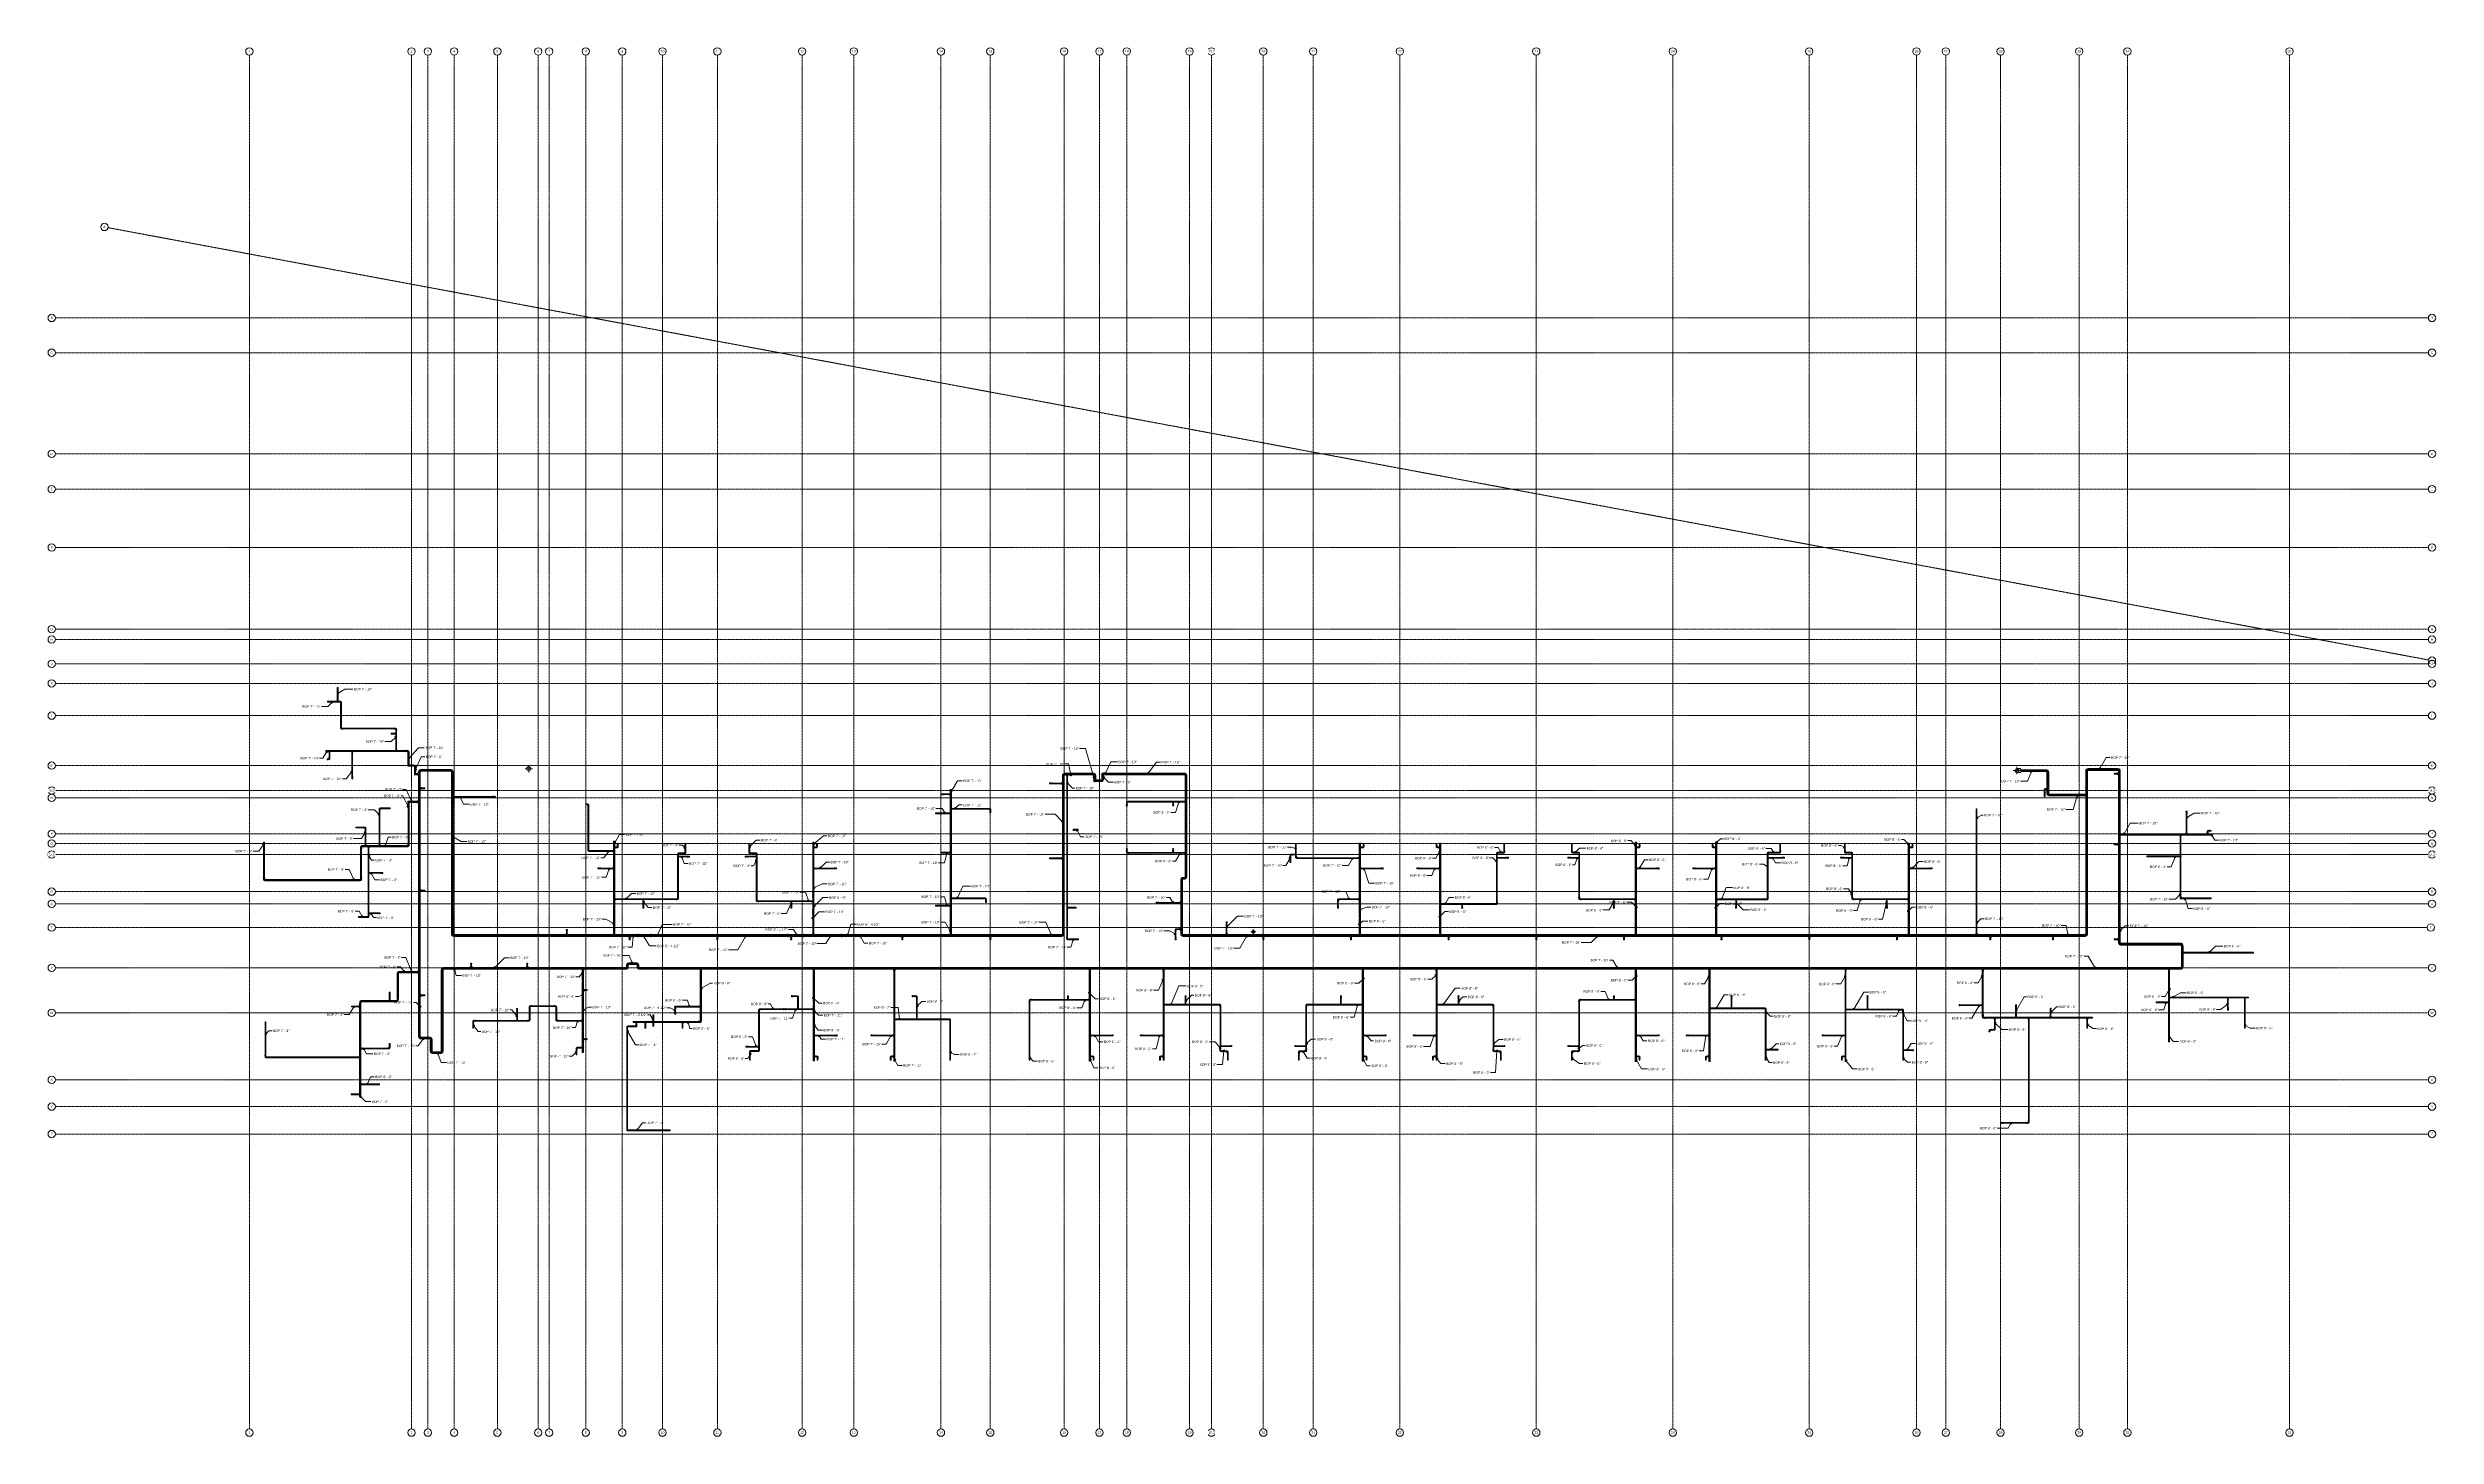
# Model space of a CAD drawing. Header units: inches. Extents: x -3679 to 241, y -496 to 1784.
import ezdxf

# ---------------------------------------------------------------- set-up
doc = ezdxf.new("R2010")
doc.units = ezdxf.units.IN
doc.header["$MEASUREMENT"] = 0
doc.linetypes.add('Grid Line', pattern=[0.875, 0.5, -0.125, 0.125, -0.125])
for name, color, linetype, lineweight in [('G-ANNO-DIMS', 251, 'Continuous', 9), ('P-PIPE', 1, 'Continuous', 9), ('P-PIPE-CNTR', 1, 'Continuous', 9), ('S-GRID', 8, 'Continuous', 9), ('S-GRID-IDEN', 8, 'Continuous', 13)]:
    doc.layers.add(name, color=color, linetype=linetype, lineweight=lineweight)
doc.styles.add('Arial', font='arial.ttf', dxfattribs={"height": 3.934132})

# ---------------------------------------------------------------- blocks, each defined once
blk = doc.blocks.new('Victaulic-VicPress316-Elbow 90-45deg Style P568_P571 - Standard-523083-FIFTH LEVEL')
at = {"layer": 'P-PIPE'}
for p, q in [((-3.2, 0.8), (-3.5, 0.8)), ((-3.5, 0.8), (-3.5, -0.8)), ((-3.5, -0.8), (-3.5, 0.8)), ((-2.2, 0.7), (-3.5, 0.7)), ((-3.5, -0.7), (-3.5, 0.7)), ((-3.5, 0.7), (-3.5, -0.7)), ((-3.2, -0.8), (-3.2, 0.8)), ((-3.2, 0.8), (-3.2, -0.8)), ((-2.4, 0.8), (-2.9, 0.8)), ((-2.9, -0.8), (-2.9, 0.8)), ((-2.9, 0.8), (-2.9, -0.8)), ((-1.4, 0.7), (-2.3, 0.7)), ((-2.3, 0), (-2.3, 0.7)), ((-2.3, 0.7), (-2.3, 0)), ((-2.2, -0.7), (-2.2, 0.7)), ((-2.2, 0.7), (-2.2, -0.7)), ((-0.8, 3.5), (-0.8, 3.2)), ((0.8, 3.5), (-0.8, 3.5)), ((-0.8, 3.5), (0.8, 3.5)), ((-0.8, 3.2), (0.8, 3.2)), ((0.8, 3.2), (-0.8, 3.2)), ((-0.8, 2.9), (-0.8, 2.4)), ((-0.8, 2.9), (0.8, 2.9)), ((0.8, 2.9), (-0.8, 2.9)), ((-0.7, 3.5), (-0.7, 2.2)), ((-0.7, 3.5), (0.7, 3.5)), ((0.7, 3.5), (-0.7, 3.5)), ((-0.7, 2.3), (-0.7, 1.4)), ((0, 2.3), (-0.7, 2.3)), ((-0.7, 2.3), (0, 2.3)), ((-0.7, 2.2), (0.7, 2.2)), ((0.7, 2.2), (-0.7, 2.2)), ((0, 2.3), (0.7, 2.3)), ((0.7, 2.3), (0, 2.3)), ((0, 1.4), (0, 2.3)), ((0.7, 2.2), (0.7, 3.5)), ((0.7, 1.4), (0.7, 2.3)), ((0.8, 3.2), (0.8, 3.5)), ((0.8, 2.4), (0.8, 2.9)), ((-3.5, -0.7), (-2.2, -0.7)), ((-3.5, -0.8), (-3.2, -0.8)), ((-2.9, -0.8), (-2.4, -0.8)), ((-2.3, 0), (-2.3, -0.7)), ((-2.3, -0.7), (-2.3, 0)), ((-1.4, 0), (-2.3, 0)), ((-2.3, -0.7), (-1.4, -0.7))]:
    blk.add_line(p, q, dxfattribs=at)
at = {"layer": 'P-PIPE', "flags": 128}
for points in [[(-3.2, 0.8), (-3.1, 0.9), (-3, 0.9), (-2.9, 0.8), (-2.9, 0.8)], [(-3.2, 0.8), (-3.2, 0.7), (-3.2, 0.4), (-3.2, 0.1), (-3.2, -0.3), (-3.2, -0.6), (-3.2, -0.8), (-3.2, -0.8)], [(-3.2, -0.8), (-3.2, -0.7), (-3.2, -0.4), (-3.2, -0.1), (-3.2, 0.3), (-3.2, 0.6), (-3.2, 0.8), (-3.2, 0.8)], [(-2.9, -0.8), (-2.9, -0.7), (-2.9, -0.4), (-2.9, -0.1), (-2.9, 0.3), (-2.9, 0.6), (-2.9, 0.8), (-2.9, 0.8)], [(-2.9, 0.8), (-2.9, 0.7), (-2.9, 0.4), (-2.9, 0.1), (-2.9, -0.3), (-2.9, -0.6), (-2.9, -0.8), (-2.9, -0.8)], [(-2.4, 0.8), (-2.2, 0.7), (-2.2, 0.7)], [(-0.7, 1.4), (-0.7, 1), (-1, 0.8), (-1.4, 0.7), (-1.4, 0.7)], [(-1.4, -0.7), (-0.8, -0.6), (-0.2, -0.3), (0.2, 0.1), (0.5, 0.7), (0.7, 1.3), (0.7, 1.4)], [(-0.8, 2.9), (-0.9, 3), (-0.9, 3.1), (-0.8, 3.2), (-0.8, 3.2)], [(0.8, 3.2), (0.7, 3.2), (0.4, 3.2), (0.1, 3.2), (-0.3, 3.2), (-0.6, 3.2), (-0.8, 3.2), (-0.8, 3.2)], [(-0.8, 3.2), (-0.7, 3.2), (-0.4, 3.2), (-0.1, 3.2), (0.3, 3.2), (0.6, 3.2), (0.8, 3.2), (0.8, 3.2)], [(-0.8, 2.9), (-0.7, 2.9), (-0.4, 2.9), (-0.1, 2.9), (0.3, 2.9), (0.6, 2.9), (0.8, 2.9), (0.8, 2.9)], [(0.8, 2.9), (0.7, 2.9), (0.4, 2.9), (0.1, 2.9), (-0.3, 2.9), (-0.6, 2.9), (-0.8, 2.9), (-0.8, 2.9)], [(-0.7, 2.2), (-0.8, 2.4), (-0.8, 2.4)], [(0.8, 2.4), (0.7, 2.2), (0.7, 2.2)], [(0.8, 3.2), (0.9, 3.1), (0.9, 3), (0.8, 2.9), (0.8, 2.9)], [(-2.9, -0.8), (-3, -0.9), (-3.1, -0.9), (-3.2, -0.8), (-3.2, -0.8)], [(-2.2, -0.7), (-2.4, -0.8), (-2.4, -0.8)]]:
    blk.add_lwpolyline(points, dxfattribs=at)
at = {"layer": 'P-PIPE'}
blk.add_arc((-1.4, 1.4), 1.39, 270, 0, dxfattribs=at)
blk = doc.blocks.new('Victaulic-VicPress316-Elbow 90-45deg Style P568_P571 - Standard-V1-FIFTH LEVEL')
at = {"layer": 'P-PIPE'}
for p, q in [((-2327.1, 161.9), (-2327.1, 161.9)), ((-2327.1, 161.9), (-2325.7, 161.9)), ((-2324.8, 162.5), (-2325.7, 162.5)), ((-2325.7, 161.9), (-2324.8, 161.9)), ((-2325.7, 161.2), (-2324.8, 161.2)), ((-2323.6, 162.5), (-2324.9, 162.5)), ((-2324.9, 161.9), (-2324.9, 161.9)), ((-2324.9, 161.9), (-2324.9, 161.9)), ((-2324.9, 161.2), (-2323.6, 161.2)), ((-2324.8, 162.5), (-2324.8, 161.9)), ((-2324.8, 161.9), (-2324.8, 162.5)), ((-2324.8, 161.9), (-2324.8, 161.2)), ((-2324.8, 161.2), (-2324.8, 161.9)), ((-2324.2, 162.6), (-2324.7, 162.6)), ((-2324.7, 161.1), (-2324.2, 161.1)), ((-2324.2, 161.9), (-2324.2, 161.9)), ((-2324.2, 161.9), (-2324.2, 161.9)), ((-2323.6, 162.6), (-2323.9, 162.6)), ((-2323.9, 161.9), (-2323.9, 161.9)), ((-2323.9, 161.9), (-2323.9, 161.9)), ((-2323.9, 161.1), (-2323.6, 161.1)), ((-2323.6, 161.9), (-2323.6, 161.9)), ((-2323.6, 161.9), (-2323.6, 161.9)), ((-2323.6, 161.9), (-2323.6, 161.9)), ((-2323.6, 161.9), (-2323.6, 161.9))]:
    blk.add_line(p, q, dxfattribs=at)
at = {"layer": 'P-PIPE', "flags": 128}
for points in [[(-2326.2, 161.9), (-2326.3, 162.3), (-2326.6, 162.6), (-2326.9, 162.8), (-2327.3, 162.8), (-2327.7, 162.6), (-2328, 162.2), (-2328, 161.9)], [(-2328, 161.9), (-2327.9, 161.5), (-2327.7, 161.1), (-2327.3, 161), (-2326.9, 161), (-2326.5, 161.2), (-2326.3, 161.5), (-2326.2, 161.9)], [(-2326.4, 161.9), (-2326.5, 162.2), (-2326.7, 162.5), (-2327.1, 162.6), (-2327.4, 162.6), (-2327.7, 162.3), (-2327.9, 162), (-2327.9, 161.9)], [(-2327.9, 161.9), (-2327.8, 161.5), (-2327.5, 161.2), (-2327.2, 161.1), (-2326.8, 161.2), (-2326.5, 161.4), (-2326.4, 161.7), (-2326.4, 161.9)], [(-2325.7, 162.5), (-2326.2, 162.5), (-2326.7, 162.5), (-2327, 162.5), (-2327.1, 162.5), (-2327.1, 162.5)], [(-2327.1, 161.2), (-2327, 161.2), (-2326.8, 161.2), (-2326.4, 161.2), (-2325.9, 161.2), (-2325.7, 161.2)], [(-2324.9, 162.5), (-2324.7, 162.6), (-2324.7, 162.6)], [(-2324.7, 161.1), (-2324.9, 161.2), (-2324.9, 161.2)], [(-2324.2, 162.6), (-2324.2, 162.8), (-2324, 162.8), (-2323.9, 162.7), (-2323.9, 162.6)], [(-2324.2, 162.6), (-2324.2, 162.5), (-2324.2, 162.3), (-2324.2, 161.9), (-2324.2, 161.9)], [(-2324.2, 161.9), (-2324.2, 162.2), (-2324.2, 162.5), (-2324.2, 162.6), (-2324.2, 162.6)], [(-2324.2, 161.1), (-2324.2, 161.2), (-2324.2, 161.4), (-2324.2, 161.8), (-2324.2, 161.9)], [(-2324.2, 161.9), (-2324.2, 161.5), (-2324.2, 161.2), (-2324.2, 161.1), (-2324.2, 161.1)], [(-2323.9, 161.1), (-2324, 161), (-2324.1, 161), (-2324.2, 161.1), (-2324.2, 161.1)], [(-2323.9, 162.6), (-2323.9, 162.5), (-2323.9, 162.3), (-2323.9, 161.9), (-2323.9, 161.9)], [(-2323.9, 161.9), (-2323.9, 162.2), (-2323.9, 162.5), (-2323.9, 162.6), (-2323.9, 162.6)], [(-2323.9, 161.1), (-2323.9, 161.2), (-2323.9, 161.4), (-2323.9, 161.8), (-2323.9, 161.9)], [(-2323.9, 161.9), (-2323.9, 161.5), (-2323.9, 161.2), (-2323.9, 161.1), (-2323.9, 161.1)]]:
    blk.add_lwpolyline(points, dxfattribs=at)
at = {"layer": 'P-PIPE'}
for radius, start, end in [(0.767, 0, 180), (0.767, 0, 180), (0.767, 0, 180), (0.767, 180, 360), (0.767, 180, 0), (0.767, 180, 0), (0.657, 360, 180), (0.657, 0, 180), (0.657, 90, 180), (0.658, 180, 0), (0.658, 180, 0), (0.657, 180, 270), (0.658, 0, 90), (0.658, 270, 0)]:
    blk.add_arc((-2327.1, 161.9), radius, start, end, dxfattribs=at)
blk = doc.blocks.new('Victaulic-VicPress316-Elbow 90-45deg Style P568_P571 - Standard-V2-FIFTH LEVEL')
at = {"layer": 'P-PIPE'}
for p, q in [((-1934.3, 162.6), (-1934.6, 162.6)), ((-1933.3, 162.5), (-1934.6, 162.5)), ((-1934.6, 161.9), (-1934.6, 161.9)), ((-1934.6, 161.9), (-1934.6, 161.9)), ((-1934.6, 161.9), (-1934.6, 161.9)), ((-1934.6, 161.9), (-1934.6, 161.9)), ((-1934.6, 161.2), (-1933.3, 161.2)), ((-1934.6, 161.1), (-1934.3, 161.1)), ((-1934.3, 161.9), (-1934.3, 161.9)), ((-1934.3, 161.9), (-1934.3, 161.9)), ((-1933.6, 162.6), (-1934, 162.6)), ((-1934, 161.9), (-1934, 161.9)), ((-1934, 161.9), (-1934, 161.9)), ((-1934, 161.1), (-1933.6, 161.1)), ((-1932.5, 162.5), (-1933.5, 162.5)), ((-1933.5, 162.5), (-1933.5, 161.9)), ((-1933.5, 161.9), (-1933.5, 162.5)), ((-1933.5, 161.9), (-1933.5, 161.2)), ((-1933.5, 161.2), (-1933.5, 161.9)), ((-1932.5, 161.9), (-1933.5, 161.9)), ((-1933.5, 161.2), (-1932.5, 161.2)), ((-1933.3, 161.9), (-1933.3, 161.9)), ((-1933.3, 161.9), (-1933.3, 161.9)), ((-1932.5, 161.9), (-1931.1, 161.9)), ((-1931.1, 161.9), (-1931.1, 161.9))]:
    blk.add_line(p, q, dxfattribs=at)
at = {"layer": 'P-PIPE', "flags": 128}
for points in [[(-1934.3, 162.6), (-1934.2, 162.8), (-1934.1, 162.8), (-1934, 162.7), (-1934, 162.6)], [(-1934.3, 162.6), (-1934.3, 162.5), (-1934.3, 162.3), (-1934.3, 161.9), (-1934.3, 161.9)], [(-1934.3, 161.9), (-1934.3, 162.2), (-1934.3, 162.5), (-1934.3, 162.6), (-1934.3, 162.6)], [(-1934.3, 161.1), (-1934.3, 161.2), (-1934.3, 161.4), (-1934.3, 161.8), (-1934.3, 161.9)], [(-1934.3, 161.9), (-1934.3, 161.5), (-1934.3, 161.2), (-1934.3, 161.1), (-1934.3, 161.1)], [(-1934, 161.1), (-1934.1, 161), (-1934.2, 161), (-1934.3, 161.1), (-1934.3, 161.1)], [(-1934, 162.6), (-1934, 162.5), (-1934, 162.3), (-1934, 161.9), (-1934, 161.9)], [(-1934, 161.9), (-1934, 162.2), (-1934, 162.5), (-1934, 162.6), (-1934, 162.6)], [(-1934, 161.1), (-1934, 161.2), (-1934, 161.4), (-1934, 161.8), (-1934, 161.9)], [(-1934, 161.9), (-1934, 161.5), (-1934, 161.2), (-1934, 161.1), (-1934, 161.1)], [(-1933.6, 162.6), (-1933.4, 162.5), (-1933.3, 162.5)], [(-1933.3, 161.2), (-1933.5, 161.1), (-1933.6, 161.1)], [(-1931.1, 162.5), (-1931.2, 162.5), (-1931.5, 162.5), (-1931.9, 162.5), (-1932.4, 162.5), (-1932.5, 162.5)], [(-1932.5, 161.2), (-1932, 161.2), (-1931.6, 161.2), (-1931.3, 161.2), (-1931.1, 161.2), (-1931.1, 161.2)], [(-1930.2, 161.9), (-1930.3, 162.3), (-1930.6, 162.6), (-1930.9, 162.8), (-1931.3, 162.8), (-1931.7, 162.6), (-1932, 162.2), (-1932, 161.9)], [(-1932, 161.9), (-1931.9, 161.5), (-1931.7, 161.1), (-1931.3, 161), (-1930.9, 161), (-1930.5, 161.2), (-1930.3, 161.5), (-1930.2, 161.9)], [(-1930.4, 161.9), (-1930.5, 162.2), (-1930.7, 162.5), (-1931.1, 162.6), (-1931.4, 162.6), (-1931.7, 162.3), (-1931.9, 162), (-1931.9, 161.9)], [(-1931.9, 161.9), (-1931.8, 161.5), (-1931.5, 161.2), (-1931.2, 161.1), (-1930.8, 161.2), (-1930.5, 161.4), (-1930.4, 161.7), (-1930.4, 161.9)]]:
    blk.add_lwpolyline(points, dxfattribs=at)
at = {"layer": 'P-PIPE'}
for radius, start, end in [(0.766, 0, 180), (0.766, 0, 180), (0.766, 0, 180), (0.766, 180, 0), (0.766, 180, 0), (0.766, 180, 0), (0.657, 0, 180), (0.657, 0, 180), (0.657, 90, 180), (0.658, 180, 0), (0.658, 180, 0), (0.657, 180, 270), (0.658, 0, 90), (0.658, 270, 0)]:
    blk.add_arc((-1931.1, 161.9), radius, start, end, dxfattribs=at)
blk = doc.blocks.new('Victaulic-VicPress316-Elbow 90-45deg Style P568_P571 - Standard-1125944-FIFTH LEVEL')
at = {"layer": 'P-PIPE'}
for p, q in [((-4.2, 1.1), (-4.5, 1.1)), ((-4.5, 1.1), (-4.5, -1.1)), ((-4.5, -1.1), (-4.5, 1.1)), ((-3.1, 0.9), (-4.5, 0.9)), ((-4.5, -1), (-4.5, 0.9)), ((-4.5, 0.9), (-4.5, -1)), ((-4.2, -1.1), (-4.2, 1.1)), ((-4.2, 1.1), (-4.2, -1.1)), ((-3.3, 1.1), (-3.8, 1.1)), ((-3.8, -1.1), (-3.8, 1.1)), ((-3.8, 1.1), (-3.8, -1.1)), ((-2, 0.9), (-3.2, 0.9)), ((-3.2, 0), (-3.2, 0.9)), ((-3.2, 0.9), (-3.2, 0)), ((-3.1, -1), (-3.1, 0.9)), ((-3.1, 0.9), (-3.1, -1)), ((-1.1, 4.5), (-1.1, 4.2)), ((1.1, 4.5), (-1.1, 4.5)), ((-1.1, 4.5), (1.1, 4.5)), ((-1.1, 4.2), (1.1, 4.2)), ((1.1, 4.2), (-1.1, 4.2)), ((-1.1, 3.8), (-1.1, 3.3)), ((-1.1, 3.8), (1.1, 3.8)), ((1.1, 3.8), (-1.1, 3.8)), ((-1, 4.5), (-1, 3.1)), ((-1, 4.5), (0.9, 4.5)), ((0.9, 4.5), (-1, 4.5)), ((-1, 3.2), (-1, 2)), ((0, 3.2), (-1, 3.2)), ((-1, 3.2), (0, 3.2)), ((-1, 3.1), (0.9, 3.1)), ((0.9, 3.1), (-1, 3.1)), ((0, 3.2), (0.9, 3.2)), ((0.9, 3.2), (0, 3.2)), ((0, 2), (0, 3.2)), ((0.9, 3.1), (0.9, 4.5)), ((0.9, 2), (0.9, 3.2)), ((1.1, 4.2), (1.1, 4.5)), ((1.1, 3.3), (1.1, 3.8)), ((-4.5, -1), (-3.1, -1)), ((-4.5, -1.1), (-4.2, -1.1)), ((-3.8, -1.1), (-3.3, -1.1)), ((-3.2, 0), (-3.2, -1)), ((-3.2, -1), (-3.2, 0)), ((-2, 0), (-3.2, 0)), ((-3.2, -1), (-2, -1))]:
    blk.add_line(p, q, dxfattribs=at)
at = {"layer": 'P-PIPE', "flags": 128}
for points in [[(-4.2, 1.1), (-4.1, 1.2), (-3.9, 1.2), (-3.8, 1.1), (-3.8, 1.1)], [(-4.2, 1.1), (-4.2, 1), (-4.2, 0.7), (-4.2, 0.3), (-4.2, -0.1), (-4.2, -0.5), (-4.2, -0.9), (-4.2, -1), (-4.2, -1.1)], [(-4.2, -1.1), (-4.2, -1), (-4.2, -0.7), (-4.2, -0.3), (-4.2, 0.1), (-4.2, 0.5), (-4.2, 0.9), (-4.2, 1), (-4.2, 1.1)], [(-3.8, -1.1), (-3.8, -1), (-3.8, -0.7), (-3.8, -0.3), (-3.8, 0.1), (-3.8, 0.5), (-3.8, 0.9), (-3.8, 1), (-3.8, 1.1)], [(-3.8, 1.1), (-3.8, 1), (-3.8, 0.7), (-3.8, 0.3), (-3.8, -0.1), (-3.8, -0.5), (-3.8, -0.9), (-3.8, -1), (-3.8, -1.1)], [(-3.3, 1.1), (-3.1, 1), (-3.1, 0.9)], [(-1, 2), (-1, 1.6), (-1.3, 1.2), (-1.7, 1), (-2, 0.9)], [(-2, -1), (-1.3, -0.9), (-0.6, -0.6), (0, -0.1), (0.5, 0.4), (0.8, 1.1), (0.9, 1.8), (0.9, 2)], [(-1.1, 3.8), (-1.2, 3.9), (-1.2, 4.1), (-1.1, 4.2), (-1.1, 4.2)], [(1.1, 4.2), (1, 4.2), (0.7, 4.2), (0.3, 4.2), (-0.1, 4.2), (-0.5, 4.2), (-0.9, 4.2), (-1, 4.2), (-1.1, 4.2)], [(-1.1, 4.2), (-1, 4.2), (-0.7, 4.2), (-0.3, 4.2), (0.1, 4.2), (0.5, 4.2), (0.9, 4.2), (1, 4.2), (1.1, 4.2)], [(-1.1, 3.8), (-1, 3.8), (-0.7, 3.8), (-0.3, 3.8), (0.1, 3.8), (0.5, 3.8), (0.9, 3.8), (1, 3.8), (1.1, 3.8)], [(1.1, 3.8), (1, 3.8), (0.7, 3.8), (0.3, 3.8), (-0.1, 3.8), (-0.5, 3.8), (-0.9, 3.8), (-1, 3.8), (-1.1, 3.8)], [(-1, 3.1), (-1.1, 3.3), (-1.1, 3.3)], [(1.1, 3.3), (1, 3.1), (0.9, 3.1)], [(1.1, 4.2), (1.2, 4.1), (1.2, 3.9), (1.1, 3.8), (1.1, 3.8)], [(-3.8, -1.1), (-3.9, -1.2), (-4.1, -1.2), (-4.2, -1.1), (-4.2, -1.1)], [(-3.1, -1), (-3.3, -1.1), (-3.3, -1.1)]]:
    blk.add_lwpolyline(points, dxfattribs=at)
at = {"layer": 'P-PIPE'}
blk.add_arc((-2, 2), 2.02, 270, 0, dxfattribs=at)
blk = doc.blocks.new('Elbow - Welded - Generic - Standard-1127339-FIFTH LEVEL')
at = {"layer": 'P-PIPE'}
for p, q in [((-2.5, -1.4), (-2.5, 1.4)), ((-2.5, 1.4), (-2.5, -1.4)), ((1.4, 2.5), (-1.4, 2.5)), ((-1.4, 2.5), (1.4, 2.5))]:
    blk.add_line(p, q, dxfattribs=at)
at = {"layer": 'P-PIPE', "flags": 128}
for points in [[(-1.4, 2.5), (-1.5, 2.1), (-1.8, 1.7), (-2.2, 1.5), (-2.5, 1.4)], [(-2.5, -1.4), (-1.7, -1.3), (-0.9, -1.1), (-0.1, -0.6), (0.5, 0), (1, 0.7), (1.3, 1.5), (1.4, 2.3), (1.4, 2.5)]]:
    blk.add_lwpolyline(points, dxfattribs=at)
blk = doc.blocks.new('Transition - Generic - Plumbing-CW-1127470-FIFTH LEVEL')
at = {"layer": 'P-PIPE'}
for radius, start, end in [(1.31, 90, 270), (0.563, 90, 270), (1.31, 270, 90), (0.562, 270, 90)]:
    blk.add_arc((-1811, 461.7), radius, start, end, dxfattribs=at)
blk = doc.blocks.new('Victaulic-VicPress316-Elbow 90-45deg Style P568_P571 - Standard-1244383-FIFTH LEVEL')
at = {"layer": 'P-PIPE'}
for p, q in [((-3.2, 0.8), (-3.5, 0.8)), ((-3.5, 0.8), (-3.5, -0.8)), ((-3.5, -0.8), (-3.5, 0.8)), ((-2.2, 0.7), (-3.5, 0.7)), ((-3.5, -0.7), (-3.5, 0.7)), ((-3.5, 0.7), (-3.5, -0.7)), ((-3.2, -0.8), (-3.2, 0.8)), ((-3.2, 0.8), (-3.2, -0.8)), ((-2.4, 0.8), (-2.9, 0.8)), ((-2.9, -0.8), (-2.9, 0.8)), ((-2.9, 0.8), (-2.9, -0.8)), ((-1.4, 0.7), (-2.3, 0.7)), ((-2.3, 0), (-2.3, 0.7)), ((-2.3, 0.7), (-2.3, 0)), ((-2.3, 0), (-2.3, -0.7)), ((-2.3, -0.7), (-2.3, 0)), ((-1.4, 0), (-2.3, 0)), ((-2.2, -0.7), (-2.2, 0.7)), ((-2.2, 0.7), (-2.2, -0.7)), ((-3.5, -0.7), (-2.2, -0.7)), ((-3.5, -0.8), (-3.2, -0.8)), ((-2.9, -0.8), (-2.4, -0.8)), ((-2.3, -0.7), (-1.4, -0.7)), ((-0.8, -2.4), (-0.8, -2.9)), ((0.8, -2.9), (-0.8, -2.9)), ((-0.8, -2.9), (0.8, -2.9)), ((-0.8, -3.2), (-0.8, -3.5)), ((0.8, -3.2), (-0.8, -3.2)), ((-0.8, -3.2), (0.8, -3.2)), ((-0.8, -3.5), (0.8, -3.5)), ((0.8, -3.5), (-0.8, -3.5)), ((-0.7, -1.4), (-0.7, -2.3)), ((-0.7, -2.2), (-0.7, -3.5)), ((0.7, -2.2), (-0.7, -2.2)), ((-0.7, -2.2), (0.7, -2.2)), ((0, -2.3), (-0.7, -2.3)), ((-0.7, -2.3), (0, -2.3)), ((0.7, -3.5), (-0.7, -3.5)), ((-0.7, -3.5), (0.7, -3.5)), ((0, -1.4), (0, -2.3)), ((0, -2.3), (0.7, -2.3)), ((0.7, -2.3), (0, -2.3)), ((0.7, -2.3), (0.7, -1.4)), ((0.7, -3.5), (0.7, -2.2)), ((0.8, -2.9), (0.8, -2.4)), ((0.8, -3.5), (0.8, -3.2))]:
    blk.add_line(p, q, dxfattribs=at)
at = {"layer": 'P-PIPE', "flags": 128}
for points in [[(-3.2, 0.8), (-3.1, 0.9), (-3, 0.9), (-2.9, 0.8), (-2.9, 0.8)], [(-3.2, 0.8), (-3.2, 0.7), (-3.2, 0.4), (-3.2, 0.1), (-3.2, -0.3), (-3.2, -0.6), (-3.2, -0.8), (-3.2, -0.8)], [(-3.2, -0.8), (-3.2, -0.7), (-3.2, -0.4), (-3.2, -0.1), (-3.2, 0.3), (-3.2, 0.6), (-3.2, 0.8), (-3.2, 0.8)], [(-2.9, -0.8), (-2.9, -0.7), (-2.9, -0.4), (-2.9, -0.1), (-2.9, 0.3), (-2.9, 0.6), (-2.9, 0.8), (-2.9, 0.8)], [(-2.9, 0.8), (-2.9, 0.7), (-2.9, 0.4), (-2.9, 0.1), (-2.9, -0.3), (-2.9, -0.6), (-2.9, -0.8), (-2.9, -0.8)], [(-2.4, 0.8), (-2.2, 0.7), (-2.2, 0.7)], [(0.7, -1.4), (0.6, -0.8), (0.3, -0.2), (-0.1, 0.2), (-0.7, 0.5), (-1.3, 0.7), (-1.4, 0.7)], [(-2.9, -0.8), (-3, -0.9), (-3.1, -0.9), (-3.2, -0.8), (-3.2, -0.8)], [(-2.2, -0.7), (-2.4, -0.8), (-2.4, -0.8)], [(-1.4, -0.7), (-1, -0.7), (-0.8, -1), (-0.7, -1.4), (-0.7, -1.4)], [(-0.8, -3.2), (-0.9, -3.1), (-0.9, -3), (-0.8, -2.9), (-0.8, -2.9)], [(-0.8, -2.4), (-0.7, -2.2), (-0.7, -2.2)], [(0.8, -2.9), (0.7, -2.9), (0.4, -2.9), (0.1, -2.9), (-0.3, -2.9), (-0.6, -2.9), (-0.8, -2.9), (-0.8, -2.9)], [(-0.8, -2.9), (-0.7, -2.9), (-0.4, -2.9), (-0.1, -2.9), (0.3, -2.9), (0.6, -2.9), (0.8, -2.9), (0.8, -2.9)], [(-0.8, -3.2), (-0.7, -3.2), (-0.4, -3.2), (-0.1, -3.2), (0.3, -3.2), (0.6, -3.2), (0.8, -3.2), (0.8, -3.2)], [(0.8, -3.2), (0.7, -3.2), (0.4, -3.2), (0.1, -3.2), (-0.3, -3.2), (-0.6, -3.2), (-0.8, -3.2), (-0.8, -3.2)], [(0.7, -2.2), (0.8, -2.4), (0.8, -2.4)], [(0.8, -2.9), (0.9, -3), (0.9, -3.1), (0.8, -3.2), (0.8, -3.2)]]:
    blk.add_lwpolyline(points, dxfattribs=at)
at = {"layer": 'P-PIPE'}
blk.add_arc((-1.4, -1.4), 1.39, 360, 90, dxfattribs=at)
blk = doc.blocks.new('Victaulic-VicPress316-Elbow 90-45deg Style P568_P571 - Standard-V3-FIFTH LEVEL')
at = {"layer": 'P-PIPE'}
for p, q in [((-1291.6, 145.1), (-1291.9, 145.1)), ((-1290.6, 145), (-1291.9, 145)), ((-1291.9, 144.4), (-1291.9, 144.4)), ((-1291.9, 144.4), (-1291.9, 144.4)), ((-1291.9, 144.4), (-1291.9, 144.4)), ((-1291.9, 144.4), (-1291.9, 144.4)), ((-1291.9, 143.7), (-1290.6, 143.7)), ((-1291.9, 143.6), (-1291.6, 143.6)), ((-1291.6, 144.4), (-1291.6, 144.4)), ((-1291.6, 144.4), (-1291.6, 144.4)), ((-1290.8, 145.1), (-1291.3, 145.1)), ((-1291.3, 144.4), (-1291.3, 144.4)), ((-1291.3, 144.4), (-1291.3, 144.4)), ((-1291.3, 143.6), (-1290.8, 143.6)), ((-1289.8, 145), (-1290.7, 145)), ((-1290.7, 145), (-1290.7, 144.4)), ((-1290.7, 144.4), (-1290.7, 145)), ((-1290.7, 144.4), (-1290.7, 143.7)), ((-1290.7, 143.7), (-1290.7, 144.4)), ((-1289.8, 144.4), (-1290.7, 144.4)), ((-1290.7, 143.7), (-1289.8, 143.7)), ((-1290.6, 144.4), (-1290.6, 144.4)), ((-1290.6, 144.4), (-1290.6, 144.4)), ((-1288.4, 144.4), (-1289.8, 144.4)), ((-1288.4, 144.4), (-1288.4, 144.4))]:
    blk.add_line(p, q, dxfattribs=at)
at = {"layer": 'P-PIPE', "flags": 128}
for points in [[(-1291.6, 145.1), (-1291.5, 145.3), (-1291.4, 145.3), (-1291.3, 145.2), (-1291.3, 145.1)], [(-1291.6, 145.1), (-1291.6, 145), (-1291.6, 144.8), (-1291.6, 144.4), (-1291.6, 144.4)], [(-1291.6, 144.4), (-1291.6, 144.7), (-1291.6, 145), (-1291.6, 145.1), (-1291.6, 145.1)], [(-1291.6, 143.6), (-1291.6, 143.7), (-1291.6, 143.9), (-1291.6, 144.3), (-1291.6, 144.4)], [(-1291.6, 144.4), (-1291.6, 144), (-1291.6, 143.7), (-1291.6, 143.6), (-1291.6, 143.6)], [(-1291.3, 143.6), (-1291.3, 143.5), (-1291.5, 143.5), (-1291.6, 143.6), (-1291.6, 143.6)], [(-1291.3, 145.1), (-1291.3, 145), (-1291.3, 144.8), (-1291.3, 144.4), (-1291.3, 144.4)], [(-1291.3, 144.4), (-1291.3, 144.7), (-1291.3, 145), (-1291.3, 145.1), (-1291.3, 145.1)], [(-1291.3, 143.6), (-1291.3, 143.7), (-1291.3, 143.9), (-1291.3, 144.3), (-1291.3, 144.4)], [(-1291.3, 144.4), (-1291.3, 144), (-1291.3, 143.7), (-1291.3, 143.6), (-1291.3, 143.6)], [(-1290.8, 145.1), (-1290.6, 145), (-1290.6, 145)], [(-1290.6, 143.7), (-1290.8, 143.6), (-1290.8, 143.6)], [(-1288.4, 145), (-1288.5, 145), (-1288.7, 145), (-1289.1, 145), (-1289.6, 145), (-1289.8, 145)], [(-1289.8, 143.7), (-1289.3, 143.7), (-1288.8, 143.7), (-1288.5, 143.7), (-1288.4, 143.7), (-1288.4, 143.7)], [(-1287.5, 144.4), (-1287.6, 144.8), (-1287.8, 145.1), (-1288.2, 145.3), (-1288.6, 145.3), (-1289, 145.1), (-1289.2, 144.7), (-1289.3, 144.4)], [(-1289.3, 144.4), (-1289.2, 144), (-1288.9, 143.6), (-1288.6, 143.5), (-1288.2, 143.5), (-1287.8, 143.7), (-1287.5, 144), (-1287.5, 144.4)], [(-1287.6, 144.4), (-1287.7, 144.7), (-1288, 145), (-1288.3, 145.1), (-1288.7, 145.1), (-1289, 144.8), (-1289.1, 144.5), (-1289.1, 144.4)], [(-1289.1, 144.4), (-1289, 144), (-1288.8, 143.7), (-1288.4, 143.6), (-1288.1, 143.7), (-1287.8, 143.9), (-1287.6, 144.2), (-1287.6, 144.4)]]:
    blk.add_lwpolyline(points, dxfattribs=at)
at = {"layer": 'P-PIPE'}
for radius, start, end in [(0.766, 0, 180), (0.766, 0, 180), (0.766, 0, 180), (0.766, 180, 0), (0.766, 180, 0), (0.766, 180, 0), (0.658, 0, 180), (0.658, 0, 180), (0.658, 90, 180), (0.658, 180, 0), (0.658, 180, 0), (0.658, 180, 270), (0.658, 0, 90), (0.658, 270, 0)]:
    blk.add_arc((-1288.4, 144.4), radius, start, end, dxfattribs=at)
blk = doc.blocks.new('Elbow - Welded - Generic - Standard-V4-FIFTH LEVEL')
at = {"layer": 'P-PIPE'}
blk.add_line((-1945.1, 591.1), (-1945.1, 591.1), dxfattribs=at)
blk.add_line((-1945.1, 591.1), (-1945.1, 591.1), dxfattribs=at)
at = {"layer": 'P-PIPE', "flags": 128}
for points in [[(-1945.1, 592.5), (-1945.7, 592.5), (-1946.4, 592.5), (-1946.9, 592.5), (-1947.3, 592.5), (-1947.5, 592.5), (-1947.6, 592.5)], [(-1947.6, 589.6), (-1947.5, 589.6), (-1947.2, 589.6), (-1946.8, 589.6), (-1946.2, 589.6), (-1945.6, 589.6), (-1945.1, 589.6)]]:
    blk.add_lwpolyline(points, dxfattribs=at)
at = {"layer": 'P-PIPE'}
for start, end in [(0, 180), (180, 0)]:
    blk.add_arc((-1947.6, 591.1), 1.44, start, end, dxfattribs=at)
blk = doc.blocks.new('Elbow - Welded - Generic - Standard-1134765-FIFTH LEVEL')
at = {"layer": 'P-PIPE'}
blk.add_line((-333, 592.3), (-333, 592.3), dxfattribs=at)
blk.add_line((-333, 592.3), (-333, 592.3), dxfattribs=at)
at = {"layer": 'P-PIPE', "flags": 128}
for points in [[(-334.4, 592.3), (-334.4, 593.3), (-334.4, 594.4), (-334.4, 595.3), (-334.4, 596.2), (-334.4, 596.6)], [(-331.6, 596.6), (-331.6, 595.8), (-331.6, 594.8), (-331.6, 593.8), (-331.6, 592.8), (-331.6, 592.3)]]:
    blk.add_lwpolyline(points, dxfattribs=at)
at = {"layer": 'P-PIPE'}
for start_param, end_param in [(1.570796, 4.712389), (4.712389, 7.853982)]:
    blk.add_ellipse((-333, 596.6), major_axis=(1.44, 0), ratio=0.707107, start_param=start_param, end_param=end_param, dxfattribs=at)
blk = doc.blocks.new('Elbow - Welded - Generic - Standard-V5-FIFTH LEVEL')
at = {"layer": 'P-PIPE'}
for p, q in [((-330.5, 599.5), (-330.5, 597.5)), ((-330.5, 597.5), (-330.5, 599.5))]:
    blk.add_line(p, q, dxfattribs=at)
at = {"layer": 'P-PIPE', "flags": 128}
for points in [[(-330.5, 600), (-331.3, 599.9), (-332.2, 599.7), (-332.9, 599.3), (-333.5, 598.8), (-334, 598.3), (-334.3, 597.6), (-334.4, 596.9), (-334.4, 596.7)], [(-331.6, 596.7), (-331.5, 596.7), (-331.4, 596.9), (-331, 597), (-330.6, 597.1), (-330.5, 597.1)], [(-331.6, 596.7), (-331.6, 596.7), (-331.6, 596.7)]]:
    blk.add_lwpolyline(points, dxfattribs=at)
at = {"layer": 'P-PIPE'}
for start_param, end_param in [(0, 3.141593), (3.141593, 6.283185)]:
    blk.add_ellipse((-333, 596.7), major_axis=(1.44, 0), ratio=0.707107, start_param=start_param, end_param=end_param, dxfattribs=at)
blk = doc.blocks.new('Transition - Generic - Plumbing-CW-1022941-FIFTH LEVEL')
at = {"layer": 'P-PIPE'}
for radius, start, end in [(0.812, 0, 180), (0.562, 360, 180), (0.812, 180, 0), (0.563, 180, 0)]:
    blk.add_arc((-3323.9, 470.3), radius, start, end, dxfattribs=at)
blk = doc.blocks.new('Victaulic-VicPress316-Elbow 90-45deg Style P568_P571 - Standard-V6-FIFTH LEVEL')
at = {"layer": 'P-PIPE'}
for p, q in [((-2635.7, 461.8), (-2636, 461.8)), ((-2634.7, 461.7), (-2636, 461.7)), ((-2636, 460.4), (-2634.7, 460.4)), ((-2636, 460.3), (-2635.7, 460.3)), ((-2634.9, 461.8), (-2635.4, 461.8)), ((-2635.4, 460.3), (-2634.9, 460.3)), ((-2633.9, 461.7), (-2634.8, 461.7)), ((-2633.9, 461.1), (-2634.8, 461.1)), ((-2634.8, 460.4), (-2633.9, 460.4)), ((-2633.3, 464.6), (-2633.3, 464.3)), ((-2631.7, 464.6), (-2633.3, 464.6)), ((-2633.3, 464.6), (-2631.7, 464.6)), ((-2633.3, 464.3), (-2633.3, 464.3)), ((-2633.3, 464.3), (-2631.7, 464.3)), ((-2631.7, 464.3), (-2633.3, 464.3)), ((-2633.3, 464), (-2633.3, 464)), ((-2633.3, 464), (-2633.3, 463.5)), ((-2633.3, 464), (-2631.7, 464)), ((-2631.7, 464), (-2633.3, 464)), ((-2633.2, 464.6), (-2633.2, 463.3)), ((-2633.2, 464.6), (-2631.8, 464.6)), ((-2631.8, 464.6), (-2633.2, 464.6)), ((-2633.2, 463.4), (-2633.2, 462.5)), ((-2632.6, 463.4), (-2633.2, 463.4)), ((-2633.2, 463.4), (-2632.4, 463.4)), ((-2633.2, 463.3), (-2631.8, 463.3)), ((-2631.8, 463.3), (-2633.2, 463.3)), ((-2631.8, 463.4), (-2632.6, 463.4)), ((-2632.5, 462.5), (-2632.5, 463.4)), ((-2632.4, 463.4), (-2631.8, 463.4)), ((-2631.8, 463.3), (-2631.8, 464.6)), ((-2631.8, 462.5), (-2631.8, 463.4)), ((-2631.7, 464.3), (-2631.7, 464.6)), ((-2631.7, 464.3), (-2631.7, 464.3)), ((-2631.7, 464), (-2631.7, 464)), ((-2631.7, 463.5), (-2631.7, 464))]:
    blk.add_line(p, q, dxfattribs=at)
at = {"layer": 'P-PIPE', "flags": 128}
for points in [[(-2635.5, 460.2), (-2635.6, 460.2), (-2635.7, 460.3), (-2635.7, 460.4), (-2635.7, 460.6), (-2635.7, 460.9), (-2635.7, 461.3), (-2635.7, 461.6), (-2635.7, 461.7), (-2635.7, 461.8), (-2635.7, 461.9), (-2635.7, 461.9), (-2635.5, 462)], [(-2635.5, 460.2), (-2635.4, 460.2), (-2635.4, 460.3), (-2635.3, 460.4), (-2635.3, 460.6), (-2635.3, 460.9), (-2635.3, 461.3), (-2635.3, 461.6), (-2635.3, 461.7), (-2635.4, 461.8), (-2635.4, 461.9), (-2635.4, 461.9), (-2635.5, 462)], [(-2634.9, 461.8), (-2634.8, 461.8), (-2634.7, 461.7)], [(-2634.9, 460.3), (-2634.8, 460.4), (-2634.7, 460.4)], [(-2633.2, 462.5), (-2633.2, 462.1), (-2633.5, 461.8), (-2633.8, 461.7), (-2633.9, 461.7)], [(-2633.9, 460.4), (-2633.3, 460.5), (-2632.7, 460.8), (-2632.3, 461.2), (-2632, 461.7), (-2631.8, 462.3), (-2631.8, 462.5)], [(-2633.3, 464), (-2633.4, 464), (-2633.4, 464.2), (-2633.3, 464.3), (-2633.3, 464.3)], [(-2631.7, 464.3), (-2631.8, 464.3), (-2632.1, 464.3), (-2632.4, 464.3), (-2632.8, 464.3), (-2633.1, 464.3), (-2633.3, 464.3), (-2633.3, 464.3)], [(-2633.3, 464.3), (-2633.2, 464.3), (-2632.9, 464.3), (-2632.6, 464.3), (-2632.2, 464.3), (-2631.9, 464.3), (-2631.7, 464.3), (-2631.7, 464.3)], [(-2633.3, 464), (-2633.1, 464), (-2632.9, 464), (-2632.5, 464), (-2632.1, 464), (-2631.9, 464), (-2631.7, 464), (-2631.7, 464)], [(-2631.7, 464), (-2631.9, 464), (-2632.1, 464), (-2632.5, 464), (-2632.9, 464), (-2633.1, 464), (-2633.3, 464), (-2633.3, 464)], [(-2633.2, 463.3), (-2633.3, 463.5), (-2633.3, 463.5)], [(-2631.7, 463.5), (-2631.8, 463.3), (-2631.8, 463.3)], [(-2631.7, 464.3), (-2631.6, 464.2), (-2631.6, 464), (-2631.7, 464), (-2631.7, 464)]]:
    blk.add_lwpolyline(points, dxfattribs=at)
at = {"layer": 'P-PIPE'}
for centre, major_axis, ratio, start_param, end_param in [((-2636, 461.1), (0, 0.767), 0.083045, 0, 3.141593), ((-2636, 461.1), (0, 0.657), 0.083045, 0, 3.141593), ((-2636, 461.1), (0, 0.766), 0.083045, 3.141593, 6.283185), ((-2636, 461.1), (0, 0.658), 0.083045, 3.141593, 6.283185), ((-2635.7, 461.1), (0, 0.767), 0.083045, 3.141593, 6.283185), ((-2635.7, 461.1), (0, 0.766), 0.083045, 0, 3.141593), ((-2635.4, 461.1), (0, 0.767), 0.083045, 3.141593, 6.283185), ((-2635.4, 461.1), (0, 0.766), 0.083045, 0, 3.141593), ((-2634.8, 461.1), (0, 0.658), 0.083045, 0, 1.570796), ((-2634.8, 461.1), (0, 0.657), 0.083045, 1.570796, 3.141593), ((-2634.7, 461.1), (0, 0.657), 0.083045, 0, 3.141593), ((-2634.8, 461.1), (0, 0.658), 0.083045, 4.712389, 6.283185), ((-2634.8, 461.1), (0, 0.657), 0.083045, 3.141593, 4.712389), ((-2634.7, 461.1), (0, 0.658), 0.083045, 3.141593, 6.283185), ((-2633.9, 462.5), (0, 1.39), 0.996546, 3.141593, 4.712389)]:
    blk.add_ellipse(centre, major_axis=major_axis, ratio=ratio, start_param=start_param, end_param=end_param, dxfattribs=at)
blk = doc.blocks.new('Victaulic-VicPress316-Elbow 90-45deg Style P568_P571 - Standard-V7-FIFTH LEVEL')
at = {"layer": 'P-PIPE'}
for p, q in [((-2645.3, 458.6), (-2645.3, 458.2)), ((-2645.3, 458.2), (-2645.3, 458.2)), ((-2643.7, 458.2), (-2645.3, 458.2)), ((-2645.3, 458.2), (-2643.7, 458.2)), ((-2645.3, 457.9), (-2645.3, 457.6)), ((-2645.3, 457.9), (-2645.3, 457.9)), ((-2643.7, 457.9), (-2645.3, 457.9)), ((-2645.3, 457.9), (-2643.7, 457.9)), ((-2645.3, 457.6), (-2643.7, 457.6)), ((-2643.7, 457.6), (-2645.3, 457.6)), ((-2645.2, 459.7), (-2645.2, 458.7)), ((-2645.2, 458.9), (-2645.2, 457.6)), ((-2643.8, 458.9), (-2645.2, 458.9)), ((-2645.2, 458.9), (-2643.8, 458.9)), ((-2644.4, 458.7), (-2645.2, 458.7)), ((-2645.2, 458.7), (-2644.6, 458.7)), ((-2643.8, 457.6), (-2645.2, 457.6)), ((-2645.2, 457.6), (-2643.8, 457.6)), ((-2644.6, 458.7), (-2643.8, 458.7)), ((-2644.5, 459.7), (-2644.5, 458.7)), ((-2643.8, 458.7), (-2644.4, 458.7)), ((-2643.8, 458.7), (-2643.8, 459.7)), ((-2643.8, 457.6), (-2643.8, 458.9)), ((-2643.7, 458.2), (-2643.7, 458.6)), ((-2643.7, 458.2), (-2643.7, 458.2)), ((-2643.7, 457.6), (-2643.7, 457.9)), ((-2643.7, 457.9), (-2643.7, 457.9)), ((-2642.2, 461.7), (-2643.1, 461.7)), ((-2643.1, 461.1), (-2642.2, 461.1)), ((-2643.1, 460.4), (-2642.2, 460.4)), ((-2641, 461.7), (-2642.3, 461.7)), ((-2642.3, 460.4), (-2641, 460.4)), ((-2641.6, 461.8), (-2642.1, 461.8)), ((-2642.1, 460.3), (-2641.6, 460.3)), ((-2641, 461.8), (-2641.3, 461.8)), ((-2641.3, 460.3), (-2641, 460.3))]:
    blk.add_line(p, q, dxfattribs=at)
at = {"layer": 'P-PIPE', "flags": 128}
for points in [[(-2645.3, 457.9), (-2645.4, 458), (-2645.4, 458.1), (-2645.3, 458.2), (-2645.3, 458.2)], [(-2645.3, 458.6), (-2645.2, 458.8), (-2645.2, 458.9)], [(-2643.7, 458.2), (-2643.8, 458.2), (-2644.1, 458.2), (-2644.4, 458.2), (-2644.8, 458.2), (-2645.1, 458.2), (-2645.3, 458.2), (-2645.3, 458.2)], [(-2645.3, 458.2), (-2645.2, 458.2), (-2644.9, 458.2), (-2644.6, 458.2), (-2644.2, 458.2), (-2643.9, 458.2), (-2643.7, 458.2), (-2643.7, 458.2)], [(-2645.3, 457.9), (-2645.1, 457.9), (-2644.9, 457.9), (-2644.5, 457.9), (-2644.1, 457.9), (-2643.9, 457.9), (-2643.7, 457.9), (-2643.7, 457.9)], [(-2643.7, 457.9), (-2643.9, 457.9), (-2644.1, 457.9), (-2644.5, 457.9), (-2644.9, 457.9), (-2645.1, 457.9), (-2645.3, 457.9), (-2645.3, 457.9)], [(-2643.1, 461.7), (-2643.7, 461.6), (-2644.3, 461.4), (-2644.7, 460.9), (-2645, 460.4), (-2645.2, 459.8), (-2645.2, 459.7)], [(-2643.8, 459.7), (-2643.8, 460), (-2643.5, 460.3), (-2643.2, 460.4), (-2643.1, 460.4)], [(-2643.8, 458.9), (-2643.7, 458.7), (-2643.7, 458.6)], [(-2643.7, 458.2), (-2643.6, 458.1), (-2643.6, 458), (-2643.7, 457.9), (-2643.7, 457.9)], [(-2642.1, 461.8), (-2642.2, 461.8), (-2642.3, 461.7)], [(-2642.1, 460.3), (-2642.2, 460.4), (-2642.3, 460.4)], [(-2641.5, 460.2), (-2641.6, 460.2), (-2641.6, 460.3), (-2641.7, 460.4), (-2641.7, 460.6), (-2641.7, 460.9), (-2641.7, 461.3), (-2641.7, 461.6), (-2641.7, 461.7), (-2641.6, 461.8), (-2641.6, 461.9), (-2641.6, 461.9), (-2641.5, 462)], [(-2641.5, 460.2), (-2641.4, 460.2), (-2641.3, 460.3), (-2641.3, 460.4), (-2641.3, 460.6), (-2641.3, 460.9), (-2641.3, 461.3), (-2641.3, 461.6), (-2641.3, 461.7), (-2641.3, 461.8), (-2641.3, 461.9), (-2641.3, 461.9), (-2641.5, 462)]]:
    blk.add_lwpolyline(points, dxfattribs=at)
at = {"layer": 'P-PIPE'}
for centre, major_axis, ratio, start_param, end_param in [((-2643.1, 459.7), (0, 1.39), 0.996546, 0, 1.570796), ((-2642.3, 461.1), (0, 0.657), 0.083045, 3.141593, 6.283185), ((-2642.3, 461.1), (0, 0.658), 0.083045, 0, 3.141593), ((-2642.2, 461.1), (0, 0.658), 0.083045, 0, 1.570796), ((-2642.2, 461.1), (0, 0.658), 0.083045, 4.712389, 6.283185), ((-2642.2, 461.1), (0, 0.657), 0.083045, 3.141593, 4.712389), ((-2642.2, 461.1), (0, 0.657), 0.083045, 1.570796, 3.141593), ((-2641.6, 461.1), (0, 0.766), 0.083045, 0, 3.141593), ((-2641.6, 461.1), (0, 0.767), 0.083045, 3.141593, 6.283185), ((-2641.3, 461.1), (0, 0.766), 0.083045, 0, 3.141593), ((-2641.3, 461.1), (0, 0.767), 0.083045, 3.141593, 6.283185), ((-2641, 461.1), (0, 0.767), 0.083045, 0, 3.141593), ((-2641, 461.1), (0, 0.766), 0.083045, 3.141593, 6.283185), ((-2641, 461.1), (0, 0.657), 0.083045, 3.141593, 6.283185), ((-2641, 461.1), (0, 0.658), 0.083045, 0, 3.141593)]:
    blk.add_ellipse(centre, major_axis=major_axis, ratio=ratio, start_param=start_param, end_param=end_param, dxfattribs=at)
blk = doc.blocks.new('Victaulic-VicPress316-Elbow 90-45deg Style P568_P571 - Standard-V8-FIFTH LEVEL')
at = {"layer": 'P-PIPE'}
for p, q in [((-2528.2, 464.6), (-2528.2, 464.3)), ((-2526.7, 464.6), (-2528.2, 464.6)), ((-2528.2, 464.6), (-2526.7, 464.6)), ((-2528.2, 464.3), (-2528.2, 464.3)), ((-2528.2, 464.3), (-2526.7, 464.3)), ((-2526.7, 464.3), (-2528.2, 464.3)), ((-2528.2, 464), (-2528.2, 464)), ((-2528.2, 464), (-2528.2, 463.5)), ((-2528.2, 464), (-2526.7, 464)), ((-2526.7, 464), (-2528.2, 464)), ((-2528.1, 464.6), (-2528.1, 463.3)), ((-2528.1, 464.6), (-2526.8, 464.6)), ((-2526.8, 464.6), (-2528.1, 464.6)), ((-2528.1, 463.4), (-2528.1, 462.5)), ((-2527.4, 463.4), (-2528.1, 463.4)), ((-2528.1, 463.4), (-2527.5, 463.4)), ((-2528.1, 463.3), (-2526.8, 463.3)), ((-2526.8, 463.3), (-2528.1, 463.3)), ((-2527.5, 463.4), (-2526.8, 463.4)), ((-2526.8, 463.4), (-2527.4, 463.4)), ((-2527.4, 462.5), (-2527.4, 463.4)), ((-2526.8, 463.3), (-2526.8, 464.6)), ((-2526.8, 462.5), (-2526.8, 463.4)), ((-2526.7, 464.3), (-2526.7, 464.6)), ((-2526.7, 464.3), (-2526.7, 464.3)), ((-2526.7, 464), (-2526.7, 464)), ((-2526.7, 463.5), (-2526.7, 464)), ((-2525.1, 461.7), (-2526, 461.7)), ((-2526, 461.1), (-2525.1, 461.1)), ((-2526, 460.4), (-2525.1, 460.4)), ((-2523.9, 461.7), (-2525.2, 461.7)), ((-2525.2, 460.4), (-2523.9, 460.4)), ((-2524.5, 461.8), (-2525, 461.8)), ((-2525, 460.3), (-2524.5, 460.3)), ((-2523.9, 461.8), (-2524.2, 461.8)), ((-2524.2, 460.3), (-2523.9, 460.3))]:
    blk.add_line(p, q, dxfattribs=at)
at = {"layer": 'P-PIPE', "flags": 128}
for points in [[(-2528.2, 464), (-2528.3, 464), (-2528.3, 464.2), (-2528.2, 464.3), (-2528.2, 464.3)], [(-2526.7, 464.3), (-2526.8, 464.3), (-2527.1, 464.3), (-2527.4, 464.3), (-2527.8, 464.3), (-2528.1, 464.3), (-2528.2, 464.3), (-2528.2, 464.3)], [(-2528.2, 464.3), (-2528.1, 464.3), (-2527.8, 464.3), (-2527.4, 464.3), (-2527.1, 464.3), (-2526.8, 464.3), (-2526.7, 464.3), (-2526.7, 464.3)], [(-2528.2, 464), (-2528.1, 464), (-2527.8, 464), (-2527.5, 464), (-2527.1, 464), (-2526.8, 464), (-2526.7, 464), (-2526.7, 464)], [(-2526.7, 464), (-2526.7, 464), (-2527, 464), (-2527.4, 464), (-2527.7, 464), (-2528, 464), (-2528.2, 464), (-2528.2, 464)], [(-2528.1, 463.3), (-2528.2, 463.5), (-2528.2, 463.5)], [(-2528.1, 462.5), (-2528, 461.9), (-2527.7, 461.3), (-2527.3, 460.9), (-2526.8, 460.5), (-2526.1, 460.4), (-2526, 460.4)], [(-2526.7, 463.5), (-2526.7, 463.3), (-2526.8, 463.3)], [(-2526, 461.7), (-2526.4, 461.8), (-2526.6, 462.1), (-2526.8, 462.4), (-2526.8, 462.5)], [(-2526.7, 464.3), (-2526.5, 464.2), (-2526.5, 464), (-2526.6, 464), (-2526.7, 464)], [(-2525, 461.8), (-2525.2, 461.8), (-2525.2, 461.7)], [(-2525, 460.3), (-2525.2, 460.4), (-2525.2, 460.4)], [(-2524.4, 462), (-2524.5, 461.9), (-2524.5, 461.9), (-2524.6, 461.8), (-2524.6, 461.6), (-2524.6, 461.3), (-2524.6, 460.9), (-2524.6, 460.6), (-2524.6, 460.4), (-2524.6, 460.3), (-2524.5, 460.3), (-2524.5, 460.2), (-2524.4, 460.2)], [(-2524.4, 460.2), (-2524.3, 460.2), (-2524.2, 460.3), (-2524.2, 460.4), (-2524.2, 460.6), (-2524.2, 460.9), (-2524.2, 461.3), (-2524.2, 461.6), (-2524.2, 461.7), (-2524.2, 461.8), (-2524.2, 461.9), (-2524.3, 461.9), (-2524.4, 462)]]:
    blk.add_lwpolyline(points, dxfattribs=at)
at = {"layer": 'P-PIPE'}
for centre, major_axis, ratio, start_param, end_param in [((-2526, 462.5), (0, 1.39), 0.996546, 1.570796, 3.141593), ((-2525.2, 461.1), (0, 0.657), 0.083045, 0, 3.141593), ((-2525.2, 461.1), (0, 0.658), 0.083045, 3.141593, 6.283185), ((-2525.1, 461.1), (0, 0.658), 0.083045, 4.712389, 6.283185), ((-2525.1, 461.1), (0, 0.658), 0.083045, 0, 1.570796), ((-2525.1, 461.1), (0, 0.657), 0.083045, 1.570796, 3.141593), ((-2525.1, 461.1), (0, 0.657), 0.083045, 3.141593, 4.712389), ((-2524.5, 461.1), (0, 0.766), 0.083045, 0, 3.141593), ((-2524.5, 461.1), (0, 0.767), 0.083045, 3.141593, 6.283185), ((-2524.2, 461.1), (0, 0.766), 0.083045, 0, 3.141593), ((-2524.2, 461.1), (0, 0.767), 0.083045, 3.141593, 6.283185), ((-2523.9, 461.1), (0, 0.767), 0.083045, 0, 3.141593), ((-2523.9, 461.1), (0, 0.657), 0.083045, 0, 3.141593), ((-2523.9, 461.1), (0, 0.766), 0.083045, 3.141593, 6.283185), ((-2523.9, 461.1), (0, 0.658), 0.083045, 3.141593, 6.283185)]:
    blk.add_ellipse(centre, major_axis=major_axis, ratio=ratio, start_param=start_param, end_param=end_param, dxfattribs=at)
blk = doc.blocks.new('Victaulic-VicPress316-Elbow 90-45deg Style P568_P571 - Standard-V9-FIFTH LEVEL')
at = {"layer": 'P-PIPE'}
for p, q in [((-2518.7, 461.8), (-2519, 461.8)), ((-2517.7, 461.7), (-2519, 461.7)), ((-2519, 460.4), (-2517.7, 460.4)), ((-2519, 460.3), (-2518.7, 460.3)), ((-2517.9, 461.8), (-2518.4, 461.8)), ((-2518.4, 460.3), (-2517.9, 460.3)), ((-2516.9, 461.7), (-2517.8, 461.7)), ((-2516.9, 461.1), (-2517.8, 461.1)), ((-2517.8, 460.4), (-2516.9, 460.4)), ((-2516.3, 458.6), (-2516.3, 458.2)), ((-2516.3, 458.2), (-2516.3, 458.2)), ((-2514.7, 458.2), (-2516.3, 458.2)), ((-2516.3, 458.2), (-2514.7, 458.2)), ((-2516.3, 457.9), (-2516.3, 457.6)), ((-2516.3, 457.9), (-2516.3, 457.9)), ((-2514.7, 457.9), (-2516.3, 457.9)), ((-2516.3, 457.9), (-2514.7, 457.9)), ((-2516.3, 457.6), (-2514.7, 457.6)), ((-2514.7, 457.6), (-2516.3, 457.6)), ((-2516.2, 459.7), (-2516.2, 458.7)), ((-2516.2, 458.9), (-2516.2, 457.6)), ((-2514.8, 458.9), (-2516.2, 458.9)), ((-2516.2, 458.9), (-2514.8, 458.9)), ((-2515.6, 458.7), (-2516.2, 458.7)), ((-2516.2, 458.7), (-2515.4, 458.7)), ((-2514.8, 457.6), (-2516.2, 457.6)), ((-2516.2, 457.6), (-2514.8, 457.6)), ((-2514.8, 458.7), (-2515.6, 458.7)), ((-2515.5, 459.7), (-2515.5, 458.7)), ((-2515.4, 458.7), (-2514.8, 458.7)), ((-2514.8, 458.7), (-2514.8, 459.7)), ((-2514.8, 457.6), (-2514.8, 458.9)), ((-2514.7, 458.2), (-2514.7, 458.6)), ((-2514.7, 458.2), (-2514.7, 458.2)), ((-2514.7, 457.6), (-2514.7, 457.9)), ((-2514.7, 457.9), (-2514.7, 457.9))]:
    blk.add_line(p, q, dxfattribs=at)
at = {"layer": 'P-PIPE', "flags": 128}
for points in [[(-2518.5, 462), (-2518.6, 461.9), (-2518.7, 461.9), (-2518.7, 461.8), (-2518.7, 461.6), (-2518.7, 461.3), (-2518.7, 460.9), (-2518.7, 460.6), (-2518.7, 460.4), (-2518.7, 460.3), (-2518.7, 460.3), (-2518.7, 460.2), (-2518.5, 460.2)], [(-2518.5, 460.2), (-2518.4, 460.2), (-2518.4, 460.3), (-2518.3, 460.4), (-2518.3, 460.6), (-2518.3, 460.9), (-2518.3, 461.3), (-2518.3, 461.6), (-2518.3, 461.7), (-2518.4, 461.8), (-2518.4, 461.9), (-2518.4, 461.9), (-2518.5, 462)], [(-2517.9, 461.8), (-2517.8, 461.8), (-2517.7, 461.7)], [(-2517.9, 460.3), (-2517.8, 460.4), (-2517.7, 460.4)], [(-2514.8, 459.7), (-2514.9, 460.3), (-2515.2, 460.8), (-2515.6, 461.3), (-2516.2, 461.6), (-2516.8, 461.7), (-2516.9, 461.7)], [(-2516.9, 460.4), (-2516.5, 460.3), (-2516.3, 460.1), (-2516.2, 459.7), (-2516.2, 459.7)], [(-2516.3, 457.9), (-2516.4, 458), (-2516.4, 458.1), (-2516.3, 458.2), (-2516.3, 458.2)], [(-2516.3, 458.6), (-2516.2, 458.8), (-2516.2, 458.9)], [(-2514.7, 458.2), (-2514.9, 458.2), (-2515.1, 458.2), (-2515.5, 458.2), (-2515.9, 458.2), (-2516.1, 458.2), (-2516.3, 458.2), (-2516.3, 458.2)], [(-2516.3, 458.2), (-2516.1, 458.2), (-2515.9, 458.2), (-2515.5, 458.2), (-2515.1, 458.2), (-2514.9, 458.2), (-2514.7, 458.2), (-2514.7, 458.2)], [(-2516.3, 457.9), (-2516.2, 457.9), (-2515.9, 457.9), (-2515.6, 457.9), (-2515.2, 457.9), (-2514.9, 457.9), (-2514.7, 457.9), (-2514.7, 457.9)], [(-2514.7, 457.9), (-2514.8, 457.9), (-2515.1, 457.9), (-2515.4, 457.9), (-2515.8, 457.9), (-2516.1, 457.9), (-2516.3, 457.9), (-2516.3, 457.9)], [(-2514.8, 458.9), (-2514.7, 458.7), (-2514.7, 458.6)], [(-2514.7, 458.2), (-2514.6, 458.1), (-2514.6, 458), (-2514.7, 457.9), (-2514.7, 457.9)]]:
    blk.add_lwpolyline(points, dxfattribs=at)
at = {"layer": 'P-PIPE'}
for centre, major_axis, ratio, start_param, end_param in [((-2519, 461.1), (0, 0.767), 0.083045, 0, 3.141593), ((-2519, 461.1), (0, 0.658), 0.083045, 0, 3.141593), ((-2519, 461.1), (0, 0.766), 0.083045, 3.141593, 6.283185), ((-2519, 461.1), (0, 0.657), 0.083045, 3.141593, 6.283185), ((-2518.7, 461.1), (0, 0.766), 0.083045, 0, 3.141593), ((-2518.7, 461.1), (0, 0.767), 0.083045, 3.141593, 6.283185), ((-2518.4, 461.1), (0, 0.766), 0.083045, 0, 3.141593), ((-2518.4, 461.1), (0, 0.767), 0.083045, 3.141593, 6.283185), ((-2517.8, 461.1), (0, 0.658), 0.083045, 0, 1.570796), ((-2517.8, 461.1), (0, 0.657), 0.083045, 1.570796, 3.141593), ((-2517.7, 461.1), (0, 0.658), 0.083045, 0, 3.141593), ((-2517.8, 461.1), (0, 0.658), 0.083045, 4.712389, 6.283185), ((-2517.8, 461.1), (0, 0.657), 0.083045, 3.141593, 4.712389), ((-2517.7, 461.1), (0, 0.657), 0.083045, 3.141593, 6.283185), ((-2516.9, 459.7), (0, 1.39), 0.996546, 4.712389, 6.283185)]:
    blk.add_ellipse(centre, major_axis=major_axis, ratio=ratio, start_param=start_param, end_param=end_param, dxfattribs=at)
blk = doc.blocks.new('Victaulic-VicPress316-Elbow 90-45deg Style P568_P571 - Standard-1222893-FIFTH LEVEL')
at = {"layer": 'P-PIPE'}
for p, q in [((-3162.1, 82.3), (-3162.4, 82.3)), ((-3161.4, 82.2), (-3162.4, 82.2)), ((-3162.4, 80.9), (-3161.4, 80.9)), ((-3162.4, 80.8), (-3162.1, 80.8)), ((-3161.6, 82.3), (-3161.9, 82.3)), ((-3161.9, 80.8), (-3161.6, 80.8)), ((-3160.6, 82.2), (-3161.5, 82.2)), ((-3160.6, 81.5), (-3161.5, 81.5)), ((-3161.5, 80.9), (-3160.6, 80.9)), ((-3159.3, 81.5), (-3160.6, 81.5)), ((-3158, 82.2), (-3159.3, 82.2)), ((-3159.3, 81.5), (-3158, 81.5)), ((-3159.3, 80.9), (-3158, 80.9)), ((-3156.8, 82.2), (-3158.1, 82.2)), ((-3158.1, 81.5), (-3158.1, 81.5)), ((-3158.1, 81.5), (-3158.1, 81.5)), ((-3158.1, 80.9), (-3156.8, 80.9)), ((-3158, 81.5), (-3158, 82.2)), ((-3158, 82.2), (-3158, 81.5)), ((-3158, 80.9), (-3158, 81.5)), ((-3158, 81.5), (-3158, 80.9)), ((-3157.4, 82.3), (-3157.8, 82.3)), ((-3157.8, 80.8), (-3157.4, 80.8)), ((-3157.4, 81.5), (-3157.4, 81.5)), ((-3157.4, 81.5), (-3157.4, 81.5)), ((-3156.8, 82.3), (-3157.1, 82.3)), ((-3157.1, 81.5), (-3157.1, 81.5)), ((-3157.1, 81.5), (-3157.1, 81.5)), ((-3157.1, 80.8), (-3156.8, 80.8)), ((-3156.8, 81.5), (-3156.8, 81.5)), ((-3156.8, 81.5), (-3156.8, 81.5)), ((-3156.8, 81.5), (-3156.8, 81.5)), ((-3156.8, 81.5), (-3156.8, 81.5))]:
    blk.add_line(p, q, dxfattribs=at)
at = {"layer": 'P-PIPE', "flags": 128}
for points in [[(-3161.3, 81.5), (-3161.4, 81.9), (-3161.6, 82.2), (-3161.9, 82.4), (-3162.2, 82.4), (-3162.4, 82.3), (-3162.6, 81.9), (-3162.7, 81.6), (-3162.7, 81.5)], [(-3162.7, 81.5), (-3162.6, 81.1), (-3162.5, 80.8), (-3162.2, 80.6), (-3161.9, 80.6), (-3161.6, 80.8), (-3161.4, 81.1), (-3161.3, 81.5), (-3161.3, 81.5)], [(-3161, 81.5), (-3161.1, 81.9), (-3161.2, 82.2), (-3161.5, 82.3), (-3161.6, 82.3)], [(-3161.6, 80.8), (-3161.3, 80.9), (-3161.1, 81.1), (-3161, 81.4), (-3161, 81.5)], [(-3159.3, 82.2), (-3159.9, 82.2), (-3160.4, 82.2), (-3160.6, 82.2)], [(-3160.6, 80.9), (-3160.1, 80.9), (-3159.6, 80.9), (-3159.3, 80.9)], [(-3158.1, 82.2), (-3157.9, 82.3), (-3157.8, 82.3)], [(-3157.8, 80.8), (-3158.1, 80.9), (-3158.1, 80.9)], [(-3157.4, 82.3), (-3157.3, 82.4), (-3157.2, 82.4), (-3157.1, 82.3), (-3157.1, 82.3)], [(-3157.4, 82.3), (-3157.4, 82.2), (-3157.4, 82), (-3157.4, 81.6), (-3157.4, 81.5)], [(-3157.4, 81.5), (-3157.4, 81.9), (-3157.4, 82.2), (-3157.4, 82.3), (-3157.4, 82.3)], [(-3157.4, 80.8), (-3157.4, 80.9), (-3157.4, 81.1), (-3157.4, 81.5), (-3157.4, 81.5)], [(-3157.4, 81.5), (-3157.4, 81.2), (-3157.4, 80.9), (-3157.4, 80.8), (-3157.4, 80.8)], [(-3157.1, 80.8), (-3157.2, 80.6), (-3157.3, 80.6), (-3157.4, 80.7), (-3157.4, 80.8)], [(-3157.1, 82.3), (-3157.1, 82.2), (-3157.1, 82), (-3157.1, 81.6), (-3157.1, 81.5)], [(-3157.1, 81.5), (-3157.1, 81.9), (-3157.1, 82.2), (-3157.1, 82.3), (-3157.1, 82.3)], [(-3157.1, 80.8), (-3157.1, 80.9), (-3157.1, 81.1), (-3157.1, 81.5), (-3157.1, 81.5)], [(-3157.1, 81.5), (-3157.1, 81.2), (-3157.1, 80.9), (-3157.1, 80.8), (-3157.1, 80.8)]]:
    blk.add_lwpolyline(points, dxfattribs=at)
at = {"layer": 'P-PIPE'}
for centre, major_axis, start_param, end_param in [((-3162.4, 81.5), (0, 0.766), 4.712389, 7.853982), ((-3162.4, 81.5), (0, 0.766), 1.570796, 4.712389), ((-3162.4, 81.5), (0, 0.657), 4.712389, 7.853982), ((-3162.4, 81.5), (0, 0.657), 1.570796, 4.712389), ((-3162.1, 81.5), (0, 0.766), 4.712389, 7.853982), ((-3162.1, 81.5), (0, 0.767), 1.570796, 4.712389), ((-3161.9, 81.5), (0, 0.766), 4.712389, 7.853982), ((-3161.9, 81.5), (0, 0.767), 1.570796, 4.712389), ((-3161.5, 81.5), (0, 0.658), 0, 1.570796), ((-3161.5, 81.5), (0, 0.657), 1.570796, 3.141593), ((-3161.4, 81.5), (0, 0.657), 4.712389, 7.853982), ((-3161.4, 81.5), (0, 0.657), 1.570796, 4.712389), ((-3161.5, 81.5), (0, 0.658), 4.712389, 6.283185), ((-3161.5, 81.5), (0, 0.657), 3.141593, 4.712389)]:
    blk.add_ellipse(centre, major_axis=major_axis, ratio=0.707107, start_param=start_param, end_param=end_param, dxfattribs=at)
blk = doc.blocks.new('Victaulic-VicPress316-Elbow 90-45deg Style P568_P571 - Standard-V10-FIFTH LEVEL')
at = {"layer": 'P-PIPE'}
for p, q in [((-3076, 591), (-3076, 591)), ((-3074, 591), (-3076, 591)), ((-3072.8, 592), (-3074, 592)), ((-3074, 591), (-3072.8, 591)), ((-3074, 590.1), (-3072.8, 590.1)), ((-3071.5, 592), (-3072.9, 592)), ((-3072.9, 591), (-3072.9, 591)), ((-3072.9, 591), (-3072.9, 591)), ((-3072.9, 590.1), (-3071.5, 590.1)), ((-3072.8, 591), (-3072.8, 592)), ((-3072.8, 592), (-3072.8, 591)), ((-3072.8, 590.1), (-3072.8, 591)), ((-3072.8, 591), (-3072.8, 590.1)), ((-3072.2, 592.1), (-3072.7, 592.1)), ((-3072.7, 589.9), (-3072.2, 589.9)), ((-3072.2, 591), (-3072.2, 591)), ((-3072.2, 591), (-3072.2, 591)), ((-3071.5, 592.1), (-3071.8, 592.1)), ((-3071.8, 591), (-3071.8, 591)), ((-3071.8, 591), (-3071.8, 591)), ((-3071.8, 589.9), (-3071.5, 589.9)), ((-3071.5, 591), (-3071.5, 591)), ((-3071.5, 591), (-3071.5, 591)), ((-3071.5, 591), (-3071.5, 591)), ((-3071.5, 591), (-3071.5, 591))]:
    blk.add_line(p, q, dxfattribs=at)
at = {"layer": 'P-PIPE', "flags": 128}
for points in [[(-3074.8, 591), (-3074.9, 591.5), (-3075.1, 591.9), (-3075.5, 592.1), (-3076, 592.2), (-3076.5, 592.1), (-3076.9, 591.9), (-3077.1, 591.5), (-3077.2, 591), (-3077.2, 591)], [(-3077.2, 591), (-3077.1, 590.5), (-3076.9, 590.1), (-3076.5, 589.9), (-3076, 589.8), (-3075.5, 589.9), (-3075.1, 590.1), (-3074.9, 590.5), (-3074.8, 591), (-3074.8, 591)], [(-3074.9, 591), (-3075, 591.4), (-3075.3, 591.8), (-3075.7, 592), (-3076.1, 592.1), (-3076.5, 591.9), (-3076.9, 591.6), (-3077, 591.2), (-3077.1, 591)], [(-3077.1, 591), (-3077, 590.6), (-3076.7, 590.2), (-3076.3, 590), (-3075.9, 589.9), (-3075.5, 590.1), (-3075.1, 590.4), (-3075, 590.8), (-3074.9, 591)], [(-3074, 592), (-3074.6, 592), (-3075.1, 592), (-3075.6, 592), (-3075.9, 592), (-3076, 592), (-3076, 592)], [(-3076, 590.1), (-3075.9, 590.1), (-3075.6, 590.1), (-3075.2, 590.1), (-3074.7, 590.1), (-3074.1, 590.1), (-3074, 590.1)], [(-3072.9, 592), (-3072.7, 592.1), (-3072.7, 592.1)], [(-3072.7, 589.9), (-3072.9, 590), (-3072.9, 590.1)], [(-3072.2, 592.1), (-3072.1, 592.2), (-3071.9, 592.2), (-3071.8, 592.1), (-3071.8, 592.1)], [(-3072.2, 592.1), (-3072.2, 592), (-3072.2, 591.7), (-3072.2, 591.3), (-3072.2, 591)], [(-3072.2, 591), (-3072.2, 591.4), (-3072.2, 591.8), (-3072.2, 592), (-3072.2, 592.1)], [(-3072.2, 589.9), (-3072.2, 590), (-3072.2, 590.3), (-3072.2, 590.7), (-3072.2, 591)], [(-3072.2, 591), (-3072.2, 590.6), (-3072.2, 590.2), (-3072.2, 590), (-3072.2, 589.9)], [(-3071.8, 589.9), (-3071.9, 589.8), (-3072.1, 589.8), (-3072.2, 589.9), (-3072.2, 589.9)], [(-3071.8, 592.1), (-3071.8, 592), (-3071.8, 591.7), (-3071.8, 591.3), (-3071.8, 591)], [(-3071.8, 591), (-3071.8, 591.4), (-3071.8, 591.8), (-3071.8, 592), (-3071.8, 592.1)], [(-3071.8, 589.9), (-3071.8, 590), (-3071.8, 590.3), (-3071.8, 590.7), (-3071.8, 591)], [(-3071.8, 591), (-3071.8, 590.6), (-3071.8, 590.2), (-3071.8, 590), (-3071.8, 589.9)]]:
    blk.add_lwpolyline(points, dxfattribs=at)
at = {"layer": 'P-PIPE'}
for radius, start, end in [(1.06, 0, 180), (1.06, 0, 180), (1.06, 0, 180), (1.06, 180, 0), (1.06, 180, 0), (1.06, 180, 0), (0.95, 0, 180), (0.95, 0, 180), (0.95, 90, 180), (0.95, 180, 0), (0.95, 180, 0), (0.95, 180, 270), (0.95, 0, 90), (0.95, 270, 0)]:
    blk.add_arc((-3076, 591), radius, start, end, dxfattribs=at)
blk = doc.blocks.new('Victaulic-VicPress316-Elbow 90-45deg Style P568_P571 - Standard-V11-FIFTH LEVEL')
at = {"layer": 'P-PIPE'}
for p, q in [((-3077.1, 595.6), (-3077.1, 595.2)), ((-3077.1, 594.8), (-3077.1, 594.3)), ((-3077, 595.6), (-3077, 594.1)), ((-3077, 594.2), (-3077, 593)), ((-3076, 594.2), (-3077, 594.2)), ((-3077, 594.2), (-3076, 594.2)), ((-3076, 595.6), (-3076, 595.6)), ((-3076, 595.6), (-3076, 595.6)), ((-3076, 595.6), (-3076, 595.6)), ((-3076, 595.6), (-3076, 595.6)), ((-3076, 595.2), (-3076, 595.2)), ((-3076, 595.2), (-3076, 595.2)), ((-3076, 594.8), (-3076, 594.8)), ((-3076, 594.8), (-3076, 594.8)), ((-3075.1, 594.2), (-3076, 594.2)), ((-3076, 594.2), (-3075.1, 594.2)), ((-3076, 593), (-3076, 594.2)), ((-3076, 594.1), (-3076, 594.1)), ((-3076, 594.1), (-3076, 594.1)), ((-3076, 591), (-3076, 593)), ((-3076, 591), (-3076, 591)), ((-3075.1, 594.1), (-3075.1, 595.6)), ((-3075.1, 593), (-3075.1, 594.2)), ((-3074.9, 595.2), (-3074.9, 595.6)), ((-3074.9, 594.3), (-3074.9, 594.8))]:
    blk.add_line(p, q, dxfattribs=at)
at = {"layer": 'P-PIPE', "flags": 128}
for points in [[(-3077.1, 594.8), (-3077.2, 594.9), (-3077.2, 595.1), (-3077.1, 595.2), (-3077.1, 595.2)], [(-3076, 592.2), (-3076.5, 592.1), (-3076.9, 591.9), (-3077.1, 591.5), (-3077.2, 591), (-3077.1, 590.5), (-3076.9, 590.1), (-3076.5, 589.9), (-3076, 589.8), (-3076, 589.8)], [(-3077.1, 595.2), (-3077, 595.2), (-3076.7, 595.2), (-3076.3, 595.2), (-3076, 595.2)], [(-3076, 595.2), (-3076.4, 595.2), (-3076.8, 595.2), (-3077, 595.2), (-3077.1, 595.2)], [(-3077.1, 594.8), (-3077, 594.8), (-3076.7, 594.8), (-3076.3, 594.8), (-3076, 594.8)], [(-3076, 594.8), (-3076.4, 594.8), (-3076.8, 594.8), (-3077, 594.8), (-3077.1, 594.8)], [(-3077, 594.1), (-3077.1, 594.3), (-3077.1, 594.3)], [(-3077, 591), (-3077, 591.1), (-3077, 591.4), (-3077, 591.8), (-3077, 592.3), (-3077, 592.9), (-3077, 593)], [(-3077, 591), (-3076.9, 591.4), (-3076.6, 591.7), (-3076.2, 591.9), (-3076, 592)], [(-3076, 590.1), (-3076.4, 590.1), (-3076.7, 590.4), (-3076.9, 590.8), (-3077, 591)], [(-3074.9, 595.2), (-3075, 595.2), (-3075.3, 595.2), (-3075.7, 595.2), (-3076, 595.2)], [(-3076, 595.2), (-3075.6, 595.2), (-3075.2, 595.2), (-3075, 595.2), (-3074.9, 595.2)], [(-3074.9, 594.8), (-3075, 594.8), (-3075.3, 594.8), (-3075.7, 594.8), (-3076, 594.8)], [(-3076, 594.8), (-3075.6, 594.8), (-3075.2, 594.8), (-3075, 594.8), (-3074.9, 594.8)], [(-3076, 589.8), (-3075.5, 589.9), (-3075.1, 590.1), (-3074.9, 590.5), (-3074.8, 591), (-3074.9, 591.5), (-3075.1, 591.9), (-3075.5, 592.1), (-3076, 592.2), (-3076, 592.2)], [(-3076, 592), (-3075.6, 591.9), (-3075.3, 591.6), (-3075.1, 591.2), (-3075.1, 591)], [(-3075.1, 591), (-3075.1, 590.6), (-3075.4, 590.3), (-3075.8, 590.1), (-3076, 590.1)], [(-3074.9, 594.3), (-3075, 594.1), (-3075.1, 594.1)], [(-3075.1, 593), (-3075.1, 592.4), (-3075.1, 591.9), (-3075.1, 591.4), (-3075.1, 591.1), (-3075.1, 591), (-3075.1, 591)], [(-3074.9, 595.2), (-3074.8, 595.1), (-3074.8, 594.9), (-3074.9, 594.8), (-3074.9, 594.8)]]:
    blk.add_lwpolyline(points, dxfattribs=at)
at = {"layer": 'P-PIPE'}
for radius, start, end in [(1.06, 90, 270), (1.06, 90, 270), (1.06, 90, 270), (0.95, 90, 270), (0.95, 90, 270), (0.95, 90, 180), (0.95, 180, 270), (1.06, 270, 90), (1.06, 270, 90), (1.06, 270, 90), (0.95, 270, 90), (0.95, 270, 90), (0.95, 0, 90), (0.95, 270, 0)]:
    blk.add_arc((-3076, 591), radius, start, end, dxfattribs=at)
blk = doc.blocks.new('Elbow - Welded - Generic - Standard-V12-FIFTH LEVEL')
at = {"layer": 'P-PIPE'}
blk.add_line((-2686.7, 326), (-2686.7, 326), dxfattribs=at)
blk.add_line((-2686.7, 326), (-2686.7, 326), dxfattribs=at)
at = {"layer": 'P-PIPE', "flags": 128}
for points in [[(-2690.7, 326), (-2690.6, 326.5), (-2690.3, 327), (-2689.9, 327.3), (-2689.4, 327.4), (-2689.2, 327.4)], [(-2689.2, 324.6), (-2689.7, 324.7), (-2690.2, 324.9), (-2690.5, 325.3), (-2690.7, 325.8), (-2690.7, 326)], [(-2689.2, 327.4), (-2689.1, 327.4), (-2688.9, 327.4), (-2688.4, 327.4), (-2687.9, 327.4), (-2687.2, 327.4), (-2686.7, 327.4)], [(-2689.2, 327.4), (-2688.7, 327.3), (-2688.3, 327.1), (-2688, 326.7), (-2687.8, 326.2), (-2687.8, 326)], [(-2687.8, 326), (-2687.9, 325.5), (-2688.2, 325), (-2688.6, 324.7), (-2689.1, 324.6), (-2689.2, 324.6)], [(-2686.7, 324.6), (-2687.4, 324.6), (-2688, 324.6), (-2688.6, 324.6), (-2689, 324.6), (-2689.2, 324.6), (-2689.2, 324.6)]]:
    blk.add_lwpolyline(points, dxfattribs=at)
at = {"layer": 'P-PIPE'}
for start, end in [(0, 180), (180, 0)]:
    blk.add_arc((-2689.2, 326), 1.44, start, end, dxfattribs=at)
blk = doc.blocks.new('Transition - Generic - Plumbing-CW-1126388-FIFTH LEVEL')
at = {"layer": 'P-PIPE'}
for radius, start, end in [(1.31, 0, 180), (1.31, 180, 0), (0.812, 0, 180), (0.813, 180, 0)]:
    blk.add_arc((-2607, 272), radius, start, end, dxfattribs=at)
blk = doc.blocks.new('Victaulic-VicPress316-Elbow 90-45deg Style P568_P571 - Standard-1418603-FIFTH LEVEL')
at = {"layer": 'P-PIPE'}
for p, q in [((-1995, 499.6), (-1995, 499.6)), ((-1995, 499.6), (-1993, 499.6)), ((-1991.8, 500.6), (-1993, 500.6)), ((-1993, 499.6), (-1991.8, 499.6)), ((-1993, 498.7), (-1991.8, 498.7)), ((-1990.4, 500.6), (-1991.9, 500.6)), ((-1991.9, 499.6), (-1991.9, 499.6)), ((-1991.9, 499.6), (-1991.9, 499.6)), ((-1991.9, 498.7), (-1990.4, 498.7)), ((-1991.8, 500.6), (-1991.8, 499.6)), ((-1991.8, 499.6), (-1991.8, 500.6)), ((-1991.8, 499.6), (-1991.8, 498.7)), ((-1991.8, 498.7), (-1991.8, 499.6)), ((-1991.1, 500.7), (-1991.7, 500.7)), ((-1991.7, 498.6), (-1991.1, 498.6)), ((-1991.1, 499.6), (-1991.1, 499.6)), ((-1991.1, 499.6), (-1991.1, 499.6)), ((-1990.4, 500.7), (-1990.8, 500.7)), ((-1990.8, 499.6), (-1990.8, 499.6)), ((-1990.8, 499.6), (-1990.8, 499.6)), ((-1990.8, 498.6), (-1990.4, 498.6)), ((-1990.4, 499.6), (-1990.4, 499.6)), ((-1990.4, 499.6), (-1990.4, 499.6)), ((-1990.4, 499.6), (-1990.4, 499.6)), ((-1990.4, 499.6), (-1990.4, 499.6))]:
    blk.add_line(p, q, dxfattribs=at)
at = {"layer": 'P-PIPE', "flags": 128}
for points in [[(-1993.8, 499.6), (-1993.8, 500.1), (-1994.1, 500.5), (-1994.5, 500.7), (-1995, 500.8), (-1995.4, 500.8), (-1995.8, 500.5), (-1996.1, 500.1), (-1996.2, 499.6), (-1996.2, 499.6)], [(-1996.2, 499.6), (-1996.1, 499.2), (-1995.8, 498.8), (-1995.4, 498.5), (-1995, 498.4), (-1994.5, 498.5), (-1994.1, 498.7), (-1993.8, 499.1), (-1993.8, 499.6), (-1993.8, 499.6)], [(-1993.9, 499.6), (-1994, 500.1), (-1994.3, 500.4), (-1994.7, 500.6), (-1995.1, 500.7), (-1995.5, 500.5), (-1995.8, 500.2), (-1996, 499.8), (-1996, 499.6)], [(-1996, 499.6), (-1995.9, 499.2), (-1995.7, 498.8), (-1995.3, 498.6), (-1994.9, 498.6), (-1994.4, 498.7), (-1994.1, 499), (-1993.9, 499.4), (-1993.9, 499.6)], [(-1993, 500.6), (-1993.6, 500.6), (-1994.1, 500.6), (-1994.6, 500.6), (-1994.9, 500.6), (-1995, 500.6), (-1995, 500.6)], [(-1995, 498.7), (-1994.9, 498.7), (-1994.6, 498.7), (-1994.2, 498.7), (-1993.7, 498.7), (-1993.1, 498.7), (-1993, 498.7)], [(-1991.9, 500.6), (-1991.7, 500.7), (-1991.7, 500.7)], [(-1991.7, 498.6), (-1991.9, 498.6), (-1991.9, 498.7)], [(-1991.1, 500.7), (-1991.1, 500.8), (-1990.9, 500.8), (-1990.8, 500.7), (-1990.8, 500.7)], [(-1991.1, 500.7), (-1991.1, 500.6), (-1991.1, 500.3), (-1991.1, 499.9), (-1991.1, 499.6)], [(-1991.1, 499.6), (-1991.1, 500.1), (-1991.1, 500.4), (-1991.1, 500.6), (-1991.1, 500.7)], [(-1991.1, 498.6), (-1991.1, 498.7), (-1991.1, 498.9), (-1991.1, 499.3), (-1991.1, 499.6)], [(-1991.1, 499.6), (-1991.1, 499.2), (-1991.1, 498.8), (-1991.1, 498.6), (-1991.1, 498.6)], [(-1990.8, 498.6), (-1990.9, 498.4), (-1991, 498.4), (-1991.1, 498.5), (-1991.1, 498.6)], [(-1990.8, 500.7), (-1990.8, 500.6), (-1990.8, 500.3), (-1990.8, 499.9), (-1990.8, 499.6)], [(-1990.8, 499.6), (-1990.8, 500.1), (-1990.8, 500.4), (-1990.8, 500.6), (-1990.8, 500.7)], [(-1990.8, 498.6), (-1990.8, 498.7), (-1990.8, 498.9), (-1990.8, 499.3), (-1990.8, 499.6)], [(-1990.8, 499.6), (-1990.8, 499.2), (-1990.8, 498.8), (-1990.8, 498.6), (-1990.8, 498.6)]]:
    blk.add_lwpolyline(points, dxfattribs=at)
at = {"layer": 'P-PIPE'}
for radius, start, end in [(1.06, 0, 180), (1.06, 0, 180), (1.06, 0, 180), (1.06, 180, 0), (1.06, 180, 0), (1.06, 180, 0), (0.95, 0, 180), (0.95, 0, 180), (0.95, 90, 180), (0.95, 180, 0), (0.95, 180, 0), (0.95, 180, 270), (0.95, 0, 90), (0.95, 270, 0)]:
    blk.add_arc((-1995, 499.6), radius, start, end, dxfattribs=at)
blk = doc.blocks.new('Grid - 3_16_-139788-FIFTH LEVEL')
at = {"layer": 'S-GRID-IDEN'}
blk.add_circle((0, 0), 0.188, dxfattribs=at)

msp = doc.modelspace()

# ---------------------------------------------------------------- linework, layer by layer
at = {"layer": 'G-ANNO-DIMS'}
for p, q in [((-3212.3, 709.3), (-3219.5, 702.1)), ((-3202.4, 724), (-3191.1, 730.6)), ((-3191.1, 730.6), (-3178.2, 730.6)), ((-3219.5, 702.1), (-3229.9, 702.1)), ((-3221, 628), (-3227.4, 617.1)), ((-3115.1, 644.5), (-3125.7, 644.5)), ((-3107.7, 651.9), (-3115.1, 644.5)), ((-3086, 617.4), (-3070.4, 634.3)), ((-3070.4, 634.3), (-3060.9, 634.3)), ((-1976, 633.2), (-1985.5, 633.2)), ((-1961.9, 585.3), (-1976, 633.2)), ((-3227.4, 617.1), (-3233, 617.1)), ((-3179.8, 595.1), (-3189.2, 583.5)), ((-3075.1, 598.6), (-3066.2, 619.5)), ((-3066.2, 619.5), (-3060.1, 619.5)), ((-2003.6, 607.7), (-2009.3, 607.7)), ((-1999.9, 589.6), (-2003.6, 607.7)), ((-1943, 592.5), (-1934.4, 611)), ((-1934.4, 611), (-1923.4, 611)), ((-1872.8, 592.5), (-1859.2, 610.5)), ((-1859.2, 610.5), (-1852.6, 610.5)), ((-423.5, 595.3), (-430.1, 579.7)), ((-311.2, 600), (-300.7, 618.2)), ((-300.7, 618.2), (-294.4, 618.2)), ((-3189.2, 583.5), (-3195.4, 583.5)), ((-3096.2, 555.3), (-3099, 555.3)), ((-3090.6, 565.9), (-3096.7, 565.9)), ((-3087.6, 537.8), (-3096.2, 555.3)), ((-3081.9, 546.5), (-3090.6, 565.9)), ((-3001.9, 553.1), (-2996.4, 541.4)), ((-2195.9, 563), (-2186.1, 579.9)), ((-2186.1, 579.9), (-2178, 579.9)), ((-2005.3, 576), (-1997.4, 568.1)), ((-1997.4, 568.1), (-1993.5, 568.1)), ((-1946.1, 585.8), (-1938.2, 577.9)), ((-1938.2, 577.9), (-1929.8, 577.9)), ((-430.1, 579.7), (-441.2, 579.7)), ((-348.1, 555.3), (-354.7, 532.8)), ((-3142.9, 532.3), (-3153, 532.3)), ((-3135.1, 524.5), (-3142.9, 532.3)), ((-2996.4, 541.4), (-2986.7, 541.4)), ((-2211.1, 534.6), (-2221.3, 534.6)), ((-2206.8, 527.2), (-2211.1, 534.6)), ((-2189.5, 534.7), (-2183.9, 540.3)), ((-2183.9, 540.3), (-2178, 540.3)), ((-2025.7, 525), (-2042.2, 525)), ((-2013.4, 512.7), (-2025.7, 525)), ((-1827.9, 528), (-1836, 528)), ((-1822.6, 545.1), (-1827.9, 528)), ((-512.9, 519.2), (-505.3, 523.5)), ((-505.3, 523.5), (-502.6, 523.5)), ((-354.7, 532.8), (-366.9, 532.8)), ((-271.5, 492.9), (-261.2, 510.6)), ((-261.2, 510.6), (-248.3, 510.6)), ((-168.2, 519.8), (-156.1, 526.8)), ((-156.1, 526.8), (-146.4, 526.8)), ((-3324.9, 475.2), (-3332.5, 464.6)), ((-3163.9, 485.1), (-3176.9, 485.1)), ((-3158, 495.4), (-3163.9, 485.1)), ((-3124.8, 473.6), (-3120, 487.6)), ((-3120, 487.6), (-3115.2, 487.6)), ((-3013.6, 488.1), (-3000.3, 480.4)), ((-3000.3, 480.4), (-2991.2, 480.4)), ((-2748.5, 478.4), (-2740.7, 492)), ((-2740.7, 492), (-2732.1, 492)), ((-2637.2, 474.4), (-2642.6, 474.4)), ((-2633.2, 470.3), (-2637.2, 474.4)), ((-2526.8, 472), (-2516.2, 482.6)), ((-2516.2, 482.6), (-2509.7, 482.6)), ((-2421.5, 476.4), (-2405.6, 489.5)), ((-2405.6, 489.5), (-2400.1, 489.5)), ((-1989.4, 498.7), (-1984.2, 488.2)), ((-1984.2, 488.2), (-1978.3, 488.2)), ((-1638.2, 471.2), (-1644.5, 471.2)), ((-1631.2, 469.1), (-1638.2, 471.2)), ((-1298.7, 470.5), (-1304.7, 470.5)), ((-1294.2, 462.7), (-1298.7, 470.5)), ((-1080.8, 481.8), (-1085.6, 481.8)), ((-1073.6, 474.6), (-1080.8, 481.8)), ((-939.8, 479), (-933.9, 484.9)), ((-933.9, 484.9), (-928.8, 484.9)), ((-736.2, 473.9), (-740.1, 473.9)), ((-730.3, 470.5), (-736.2, 473.9)), ((-632.6, 483.7), (-636.4, 483.7)), ((-625.6, 476.6), (-632.6, 483.7)), ((-127.5, 491), (-122.5, 482.4)), ((-122.5, 482.4), (-116.5, 482.4)), ((-3332.5, 464.6), (-3342.3, 464.6)), ((-3184.3, 434.5), (-3190.9, 434.5)), ((-3176.7, 417.9), (-3184.3, 434.5)), ((-3151.8, 456.8), (-3147.8, 449.9)), ((-3147.8, 449.9), (-3142.5, 449.9)), ((-2766.1, 453.8), (-2771.4, 453.8)), ((-2758.7, 464.2), (-2766.1, 453.8)), ((-2757.4, 435.5), (-2762.6, 421.6)), ((-2638.2, 455), (-2634.3, 444.4)), ((-2634.3, 444.4), (-2627.9, 444.4)), ((-2520.9, 440.4), (-2525, 440.4)), ((-2516.2, 448.6), (-2520.9, 440.4)), ((-2411.1, 436.8), (-2401.4, 446.6)), ((-2401.4, 446.6), (-2396.1, 446.6)), ((-2207, 445.4), (-2216.9, 445.4)), ((-2203.6, 461.3), (-2207, 445.4)), ((-1828.1, 448.1), (-1833.2, 448.1)), ((-1820.5, 461.1), (-1828.1, 448.1)), ((-1647.1, 440.8), (-1651.9, 440.8)), ((-1640.2, 452.9), (-1647.1, 440.8)), ((-1544.3, 440.9), (-1554.4, 440.9)), ((-1537.6, 452.5), (-1544.3, 440.9)), ((-1518.7, 435.5), (-1511, 412.1)), ((-1402.9, 435.5), (-1407.3, 424.4)), ((-1400.9, 453), (-1406.3, 453)), ((-1394.6, 464), (-1400.9, 453)), ((-1307.1, 453.5), (-1312.7, 453.5)), ((-1301.3, 447.7), (-1307.1, 453.5)), ((-1173, 442.2), (-1176.4, 442.2)), ((-1169, 453), (-1173, 442.2)), ((-1171.6, 462.7), (-1165, 469.2)), ((-1165, 469.2), (-1154.9, 469.2)), ((-1066.4, 436.8), (-1058.6, 450.3)), ((-1058.6, 450.3), (-1052.5, 450.3)), ((-947.8, 435.5), (-953.9, 418.5)), ((-863.4, 443.2), (-869.9, 443.2)), ((-856.9, 439.5), (-863.4, 443.2)), ((-850.4, 468.9), (-859.4, 468.9)), ((-846.8, 462.7), (-850.4, 468.9)), ((-847.9, 453), (-843.4, 445.2)), ((-843.4, 445.2), (-835, 445.2)), ((-725.7, 440.5), (-733.1, 440.5)), ((-722.5, 453), (-725.7, 440.5)), ((-618.8, 436.8), (-608.2, 447.3)), ((-608.2, 447.3), (-601.1, 447.3)), ((-193.9, 438.9), (-200.8, 438.9)), ((-187.6, 455.3), (-193.9, 438.9)), ((-3148, 428.1), (-3141.9, 417.5)), ((-3141.9, 417.5), (-3134.3, 417.5)), ((-2762.6, 421.6), (-2770.3, 421.6)), ((-2729.6, 386.3), (-2720.9, 395)), ((-2720.9, 395), (-2713.9, 395)), ((-2435.2, 397.1), (-2444.5, 397.1)), ((-2430.3, 382.9), (-2435.2, 397.1)), ((-2421.5, 404.3), (-2408, 410.6)), ((-2408, 410.6), (-2399.7, 410.6)), ((-2186, 387.7), (-2177.3, 406.9)), ((-2177.3, 406.9), (-2164.7, 406.9)), ((-1548.4, 398.3), (-1556.8, 398.3)), ((-1543.6, 386.3), (-1548.4, 398.3)), ((-1511, 412.1), (-1501.3, 412.1)), ((-1407.3, 424.4), (-1415.4, 424.4)), ((-953.9, 418.5), (-961.7, 418.5)), ((-931.6, 386.1), (-924.3, 404.6)), ((-924.3, 404.6), (-914.2, 404.6)), ((-723.7, 402.7), (-732, 402.7)), ((-718.3, 393.3), (-723.7, 402.7)), ((-179.3, 393.5), (-187, 385.8)), ((-3167.9, 366.1), (-3174.6, 366.1)), ((-3162.7, 357), (-3167.9, 366.1)), ((-3148, 361.9), (-3144.1, 355.3)), ((-3144.1, 355.3), (-3139.4, 355.3)), ((-2762.8, 353), (-2769.5, 353)), ((-2750.5, 345.8), (-2762.8, 353)), ((-2700.8, 380.7), (-2693.7, 371.8)), ((-2693.7, 371.8), (-2687.3, 371.8)), ((-2466.5, 362.4), (-2475, 362.4)), ((-2459.2, 378.1), (-2466.5, 362.4)), ((-2423.5, 354.7), (-2413.3, 364.8)), ((-2421.5, 373.7), (-2407, 388.2)), ((-2413.3, 364.8), (-2404.1, 364.8)), ((-2407, 388.2), (-2398, 388.2)), ((-2207, 389.6), (-2213.8, 389.6)), ((-2203.6, 375.7), (-2207, 389.6)), ((-1837.3, 388.5), (-1843.1, 388.5)), ((-1832.6, 380.4), (-1837.3, 388.5)), ((-1743.6, 340.5), (-1726.5, 357.6)), ((-1726.5, 357.6), (-1716.4, 357.6)), ((-1524.6, 368.8), (-1514.4, 372.8)), ((-1514.4, 372.8), (-1507.6, 372.8)), ((-1394.6, 356.7), (-1386.1, 365.2)), ((-1386.1, 365.2), (-1380, 365.2)), ((-1385.2, 378.3), (-1379.4, 388.5)), ((-1379.4, 388.5), (-1371.3, 388.5)), ((-1116.5, 367.9), (-1126.3, 367.9)), ((-1109.3, 380.3), (-1116.5, 367.9)), ((-1079.9, 380.6), (-1087.6, 380.6)), ((-1071.7, 372.4), (-1079.9, 380.6)), ((-941.7, 371.4), (-934.8, 378.3)), ((-934.8, 378.3), (-927.5, 378.3)), ((-907.5, 379), (-896.6, 368.1)), ((-896.6, 368.1), (-886.2, 368.1)), ((-709.4, 367), (-715.4, 367)), ((-703.9, 385), (-709.4, 367)), ((-667.9, 352.8), (-674.5, 352.8)), ((-661.3, 380.1), (-667.9, 352.8)), ((-625.6, 365.9), (-619.2, 372.3)), ((-619.2, 372.3), (-613.6, 372.3)), ((-512.9, 346.8), (-506.2, 353.4)), ((-506.2, 353.4), (-500.9, 353.4)), ((-187, 385.8), (-197.4, 385.8)), ((-171.4, 386.3), (-166.1, 370.1)), ((-166.1, 370.1), (-159, 370.1)), ((-2718, 324.6), (-2719.7, 307.1)), ((-2700.4, 324.6), (-2691.4, 308.8)), ((-2677.4, 327.4), (-2670.4, 344)), ((-2670.4, 344), (-2654.2, 344)), ((-2533.8, 324.6), (-2546.5, 302.5)), ((-2455, 335.9), (-2463.4, 335.9)), ((-2450.1, 327.4), (-2455, 335.9)), ((-2395, 324.6), (-2401.9, 312.7)), ((-2366, 327.4), (-2360.7, 344.4)), ((-2360.7, 344.4), (-2351.8, 344.4)), ((-2345.3, 324.6), (-2338.8, 313.4)), ((-2206.1, 347.9), (-2213.6, 347.9)), ((-2197.8, 333.6), (-2206.1, 347.9)), ((-2040.8, 347.7), (-2052.6, 347.7)), ((-2032.3, 327.4), (-2040.8, 347.7)), ((-1996.1, 319.1), (-1999.9, 306.9)), ((-1837.7, 333.7), (-1847.2, 333.7)), ((-1828.7, 328.5), (-1837.7, 333.7)), ((-1711.4, 324.6), (-1722.4, 305.4)), ((-1526.5, 344.4), (-1521.2, 349.7)), ((-1521.2, 349.7), (-1512.3, 349.7)), ((-1146, 314.7), (-1162.5, 314.7)), ((-1136.1, 324.6), (-1146, 314.7)), ((-366.5, 342.5), (-374.4, 342.5)), ((-363.8, 327.4), (-366.5, 342.5)), ((-277.6, 334), (-269.7, 341.8)), ((-269.7, 341.8), (-263.5, 341.8)), ((-3099.9, 274.5), (-3105.6, 274.5)), ((-3094, 266.8), (-3099.9, 274.5)), ((-3091.3, 290), (-3098.1, 290)), ((-3081.9, 266.8), (-3091.3, 290)), ((-2945.1, 273.4), (-2929.1, 289.4)), ((-2929.1, 289.4), (-2921.3, 289.4)), ((-2724.8, 293.2), (-2736.4, 293.2)), ((-2719.7, 307.1), (-2726.7, 307.1)), ((-2719.9, 281.2), (-2724.8, 293.2)), ((-2691.4, 308.8), (-2680.2, 308.8)), ((-2546.5, 302.5), (-2561.9, 302.5)), ((-2401.9, 312.7), (-2416.5, 312.7)), ((-2338.8, 313.4), (-2332.9, 313.4)), ((-1999.9, 306.9), (-2005.9, 306.9)), ((-1722.4, 305.4), (-1732.7, 305.4)), ((-1110.4, 285.7), (-1116, 285.7)), ((-1103.4, 273.4), (-1110.4, 285.7)), ((-330.2, 292), (-337, 292)), ((-319.5, 273.4), (-330.2, 292)), ((-131.3, 298.5), (-121.3, 308.5)), ((-121.3, 308.5), (-109.2, 308.5)), ((-3011.3, 270.6), (-3008.5, 260.3)), ((-3008.5, 260.3), (-2999.8, 260.3)), ((-2807, 258.4), (-2812.3, 258.4)), ((-2801.6, 263.9), (-2807, 258.4)), ((-2606.1, 239.3), (-2591.7, 247.6)), ((-2591.7, 247.6), (-2587.7, 247.6)), ((-1856.1, 236.2), (-1864, 236.2)), ((-1848.6, 253.5), (-1856.1, 236.2)), ((-1835.3, 213), (-1822.9, 243.1)), ((-1822.9, 243.1), (-1810.8, 243.1)), ((-1527, 247.7), (-1534.4, 247.7)), ((-1519.7, 255.1), (-1527, 247.7)), ((-1407.4, 254.3), (-1414.1, 254.3)), ((-1400.6, 261.1), (-1407.4, 254.3)), ((-1388.5, 213), (-1369.1, 239.3)), ((-1369.1, 239.3), (-1360.7, 239.3)), ((-1078.8, 252.7), (-1085.6, 252.7)), ((-1071.7, 259.8), (-1078.8, 252.7)), ((-959.7, 246.5), (-965.2, 246.5)), ((-952.6, 258.9), (-959.7, 246.5)), ((-736.4, 246.4), (-743.7, 246.4)), ((-729.1, 259), (-736.4, 246.4)), ((-510.8, 248.3), (-517.5, 248.3)), ((-504.3, 259.6), (-510.8, 248.3)), ((-197, 238.3), (-204, 226.1)), ((-3184, 196.1), (-3192.2, 196.1)), ((-3176.6, 208.8), (-3184, 196.1)), ((-3074.3, 216), (-3078.8, 216)), ((-3067.6, 209.2), (-3074.3, 216)), ((-2917, 203.7), (-2920, 203.7)), ((-2909.3, 194), (-2917, 203.7)), ((-2807.8, 225.7), (-2812.9, 225.7)), ((-2801.6, 228.1), (-2807.8, 225.7)), ((-2799.7, 203.8), (-2791.4, 208.6)), ((-2791.4, 208.6), (-2786.6, 208.6)), ((-2657.3, 207.5), (-2663, 207.5)), ((-2649.8, 203.2), (-2657.3, 207.5)), ((-2629.1, 220), (-2637.2, 220)), ((-2626, 209.7), (-2629.1, 220)), ((-2492.6, 213.6), (-2496.4, 213.6)), ((-2488.9, 205.7), (-2492.6, 213.6)), ((-2451.7, 204.3), (-2456.9, 190)), ((-2422.5, 223.7), (-2413.7, 214.9)), ((-2420.6, 201.8), (-2414, 195.2)), ((-2413.7, 214.9), (-2407.9, 214.9)), ((-2283, 207.7), (-2295.2, 207.7)), ((-2281, 189), (-2283, 207.7)), ((-2251.9, 210.4), (-2244.4, 217.9)), ((-2244.4, 217.9), (-2238.1, 217.9)), ((-1981.6, 207.4), (-1990.3, 207.4)), ((-1976.9, 219.7), (-1981.6, 207.4)), ((-1969.6, 231.8), (-1959.9, 222.1)), ((-1959.9, 222.1), (-1954.6, 222.1)), ((-1811, 218.7), (-1801.9, 227.8)), ((-1801.9, 227.8), (-1797.8, 227.8)), ((-1529.7, 211.7), (-1534.7, 191.8)), ((-1363, 218.5), (-1356.3, 225.1)), ((-1356.3, 225.1), (-1350.2, 225.1)), ((-1122.9, 234), (-1130.3, 234)), ((-1117.6, 221), (-1122.9, 234)), ((-940.3, 207), (-927.7, 228.8)), ((-927.7, 228.8), (-921, 228.8)), ((-859, 200), (-852.3, 193.3)), ((-715, 205), (-698.7, 233.1)), ((-698.7, 233.1), (-690.7, 233.1)), ((-640.4, 203.7), (-645, 193.4)), ((-633.4, 196.9), (-627.2, 186.1)), ((-509.1, 210.9), (-521.1, 190.1)), ((-448.2, 203.5), (-435.6, 225.2)), ((-435.6, 225.2), (-431.6, 225.2)), ((-391.4, 199.8), (-382.2, 209)), ((-382.2, 209), (-379.1, 209)), ((-206.3, 204.2), (-214.7, 204.2)), ((-204, 226.1), (-209.9, 226.1)), ((-202.8, 215.6), (-206.3, 204.2)), ((-191.2, 224.7), (-178.7, 231.9)), ((-178.7, 231.9), (-169.4, 231.9)), ((-113, 204.5), (-119.6, 204.5)), ((-101.6, 212.9), (-113, 204.5)), ((-3320.9, 164.7), (-3316.1, 169.5)), ((-3316.1, 169.5), (-3310.8, 169.5)), ((-2980, 178), (-2972.7, 168.1)), ((-2972.7, 168.1), (-2968.2, 168.1)), ((-2813, 174.7), (-2818.4, 174.7)), ((-2809.3, 185.3), (-2813, 174.7)), ((-2727.3, 169), (-2714.5, 146.7)), ((-2690, 195.8), (-2694.8, 195.8)), ((-2685.8, 188.7), (-2690, 195.8)), ((-2628.1, 183.1), (-2625.2, 173.3)), ((-2625.2, 173.3), (-2621.1, 173.3)), ((-2522.4, 159.7), (-2529, 159.7)), ((-2516.3, 144), (-2522.4, 159.7)), ((-2456.9, 190), (-2461.4, 190)), ((-2420.6, 178.4), (-2414.7, 170.7)), ((-2414.7, 170.7), (-2407.6, 170.7)), ((-2414, 195.2), (-2407, 195.2)), ((-2412.8, 161.2), (-2409.6, 155.7)), ((-2295.3, 161.2), (-2303.1, 147.7)), ((-2295.3, 161.2), (-2303.1, 147.7)), ((-1960.1, 161.2), (-1954.5, 151.5)), ((-1854.5, 161.2), (-1859.7, 139.9)), ((-1534.7, 191.8), (-1541.5, 191.8)), ((-1513.6, 161.2), (-1507.2, 152.9)), ((-1404.2, 161.2), (-1410.4, 143.9)), ((-1065.3, 161.2), (-1060.6, 153)), ((-957.7, 161.2), (-961.8, 136.6)), ((-852.3, 193.3), (-847.1, 193.3)), ((-734.6, 161.2), (-741.7, 144.3)), ((-645, 193.4), (-651, 193.4)), ((-627.2, 186.1), (-621.8, 186.1)), ((-521.1, 190.1), (-525.7, 190.1)), ((-482.9, 182.2), (-472.2, 171.5)), ((-472.2, 171.5), (-461.7, 171.5)), ((-331.2, 179.4), (-322.1, 173.1)), ((-322.1, 173.1), (-316.9, 173.1)), ((-197, 158.8), (-190.2, 152)), ((-72.7, 178.4), (-64.7, 173.8)), ((-64.7, 173.8), (-56.3, 173.8)), ((-3160.3, 139.9), (-3155.6, 131.8)), ((-3155.6, 131.8), (-3145.3, 131.8)), ((-3070.8, 144.9), (-3074.9, 144.9)), ((-3062.6, 156.3), (-3070.8, 144.9)), ((-3038.5, 132.3), (-3033.2, 117.7)), ((-3033.2, 117.7), (-3024.3, 117.7)), ((-2818.2, 128.1), (-2823.1, 128.1)), ((-2811.8, 134.5), (-2818.2, 128.1)), ((-2714.5, 146.7), (-2708.2, 146.7)), ((-2530.2, 123.9), (-2534.5, 123.9)), ((-2525.9, 131.4), (-2530.2, 123.9)), ((-2409.6, 155.7), (-2402.3, 155.7)), ((-2303.1, 147.7), (-2310.2, 147.7)), ((-2303.1, 147.7), (-2310.2, 147.7)), ((-2288.7, 121.5), (-2283.6, 112.7)), ((-2197.2, 134.1), (-2191, 130.5)), ((-2191, 130.5), (-2183, 130.5)), ((-2067, 124.9), (-2061.7, 119.7)), ((-2061.7, 119.7), (-2055.2, 119.7)), ((-1967.7, 121.5), (-1962.2, 108.9)), ((-1954.5, 151.5), (-1947.2, 151.5)), ((-1859.7, 139.9), (-1866.1, 139.9)), ((-1762.8, 151.4), (-1772.5, 151.4)), ((-1755, 141.5), (-1762.8, 151.4)), ((-1748.6, 136.7), (-1751, 114.3)), ((-1618.4, 135.3), (-1612.3, 124.7)), ((-1613, 148.5), (-1605.6, 155.9)), ((-1612.3, 124.7), (-1607.1, 124.7)), ((-1605.6, 155.9), (-1598.1, 155.9)), ((-1519.7, 121.6), (-1514.2, 112)), ((-1507.2, 152.9), (-1502.9, 152.9)), ((-1410.4, 143.9), (-1420.9, 143.9)), ((-1398.7, 123.1), (-1392.8, 115.6)), ((-1305.7, 148.6), (-1297.3, 155.4)), ((-1300.5, 136.7), (-1302.9, 101.1)), ((-1297.3, 155.4), (-1290.5, 155.4)), ((-1177, 124.2), (-1165.1, 115.9)), ((-1166.3, 140.7), (-1159.9, 145.4)), ((-1159.9, 145.4), (-1156, 145.4)), ((-1071.7, 121.2), (-1063.4, 106.9)), ((-1060.6, 153), (-1054.4, 153)), ((-961.8, 136.6), (-968.8, 136.6)), ((-859, 125.7), (-854.1, 117.3)), ((-851.1, 139.2), (-842.2, 148.1)), ((-842.2, 148.1), (-838.2, 148.1)), ((-741.7, 144.3), (-746.9, 144.3)), ((-727.8, 121), (-717.2, 106.8)), ((-633.4, 124.3), (-626.9, 117.8)), ((-627.1, 138.3), (-621, 148.9)), ((-626.9, 117.8), (-621.6, 117.8)), ((-621, 148.9), (-613.5, 148.9)), ((-190.2, 152), (-181.8, 152)), ((-3154.4, 82.2), (-3149.4, 94.1)), ((-3149.4, 94.1), (-3143, 94.1)), ((-2283.6, 112.7), (-2276.5, 112.7)), ((-1962.2, 108.9), (-1955.6, 108.9)), ((-1751, 114.3), (-1760.2, 114.3)), ((-1514.2, 112), (-1508.4, 112)), ((-1392.8, 115.6), (-1385.4, 115.6)), ((-1302.9, 101.1), (-1311.2, 101.1)), ((-1165.1, 115.9), (-1159.4, 115.9)), ((-1063.4, 106.9), (-1053.3, 106.9)), ((-854.1, 117.3), (-849, 117.3)), ((-717.2, 106.8), (-709.5, 106.8)), ((-3165.1, 61), (-3157.3, 53.2)), ((-3157.3, 53.2), (-3148.8, 53.2)), ((-2711.6, 6.7), (-2703.1, 18.6)), ((-2703.1, 18.6), (-2697.1, 18.6)), ((-461.7, 9.7), (-479.5, 9.7)), ((-457.1, 17.6), (-461.7, 9.7))]:
    msp.add_line(p, q, dxfattribs=at)
at = {"layer": 'G-ANNO-DIMS', "lineweight": 50}
for centre in [(-3212.3, 709.3), (-3202.4, 724), (-3221, 628), (-3107.7, 651.9), (-3179.8, 595.1), (-3086, 617.4), (-3075.1, 598.6), (-1999.9, 589.6), (-1943, 592.5), (-1872.8, 592.5), (-423.5, 595.3), (-311.2, 600), (-3001.9, 553.1), (-2195.9, 563), (-2005.3, 576), (-1961.9, 585.3), (-1946.1, 585.8), (-348.1, 555.3), (-3135.1, 524.5), (-3087.6, 537.8), (-3081.9, 546.5), (-2206.8, 527.2), (-2189.5, 534.7), (-2013.4, 512.7), (-1822.6, 545.1), (-512.9, 519.2), (-168.2, 519.8), (-3324.9, 475.2), (-3158, 495.4), (-3124.8, 473.6), (-3013.6, 488.1), (-2748.5, 478.4), (-2633.2, 470.3), (-2526.8, 472), (-2421.5, 476.4), (-1989.4, 498.7), (-1073.6, 474.6), (-939.8, 479), (-730.3, 470.5), (-625.6, 476.6), (-271.5, 492.9), (-127.5, 491), (-3151.8, 456.8), (-2758.7, 464.2), (-2757.4, 435.5), (-2638.2, 455), (-2516.2, 448.6), (-2411.1, 436.8), (-2203.6, 461.3), (-1820.5, 461.1), (-1640.2, 452.9), (-1631.2, 469.1), (-1537.6, 452.5), (-1518.7, 435.5), (-1402.9, 435.5), (-1394.6, 464), (-1301.3, 447.7), (-1294.2, 462.7), (-1171.6, 462.7), (-1169, 453), (-1066.4, 436.8), (-947.8, 435.5), (-856.9, 439.5), (-847.9, 453), (-846.8, 462.7), (-722.5, 453), (-618.8, 436.8), (-187.6, 455.3), (-3176.7, 417.9), (-3148, 428.1), (-2421.5, 404.3), (-718.3, 393.3), (-179.3, 393.5), (-3162.7, 357), (-3148, 361.9), (-2729.6, 386.3), (-2700.8, 380.7), (-2459.2, 378.1), (-2430.3, 382.9), (-2423.5, 354.7), (-2421.5, 373.7), (-2203.6, 375.7), (-2186, 387.7), (-1832.6, 380.4), (-1543.6, 386.3), (-1524.6, 368.8), (-1394.6, 356.7), (-1385.2, 378.3), (-1109.3, 380.3), (-1071.7, 372.4), (-941.7, 371.4), (-931.6, 386.1), (-907.5, 379), (-703.9, 385), (-661.3, 380.1), (-625.6, 365.9), (-171.4, 386.3), (-2750.5, 345.8), (-2718, 324.6), (-2700.4, 324.6), (-2677.4, 327.4), (-2533.8, 324.6), (-2450.1, 327.4), (-2395, 324.6), (-2366, 327.4), (-2345.3, 324.6), (-2197.8, 333.6), (-2032.3, 327.4), (-1996.1, 319.1), (-1828.7, 328.5), (-1743.6, 340.5), (-1711.4, 324.6), (-1526.5, 344.4), (-1136.1, 324.6), (-512.9, 346.8), (-363.8, 327.4), (-277.6, 334), (-2945.1, 273.4), (-2719.9, 281.2), (-1103.4, 273.4), (-319.5, 273.4), (-131.3, 298.5), (-3094, 266.8), (-3081.9, 266.8), (-3011.3, 270.6), (-2801.6, 263.9), (-2606.1, 239.3), (-1848.6, 253.5), (-1519.7, 255.1), (-1400.6, 261.1), (-1071.7, 259.8), (-952.6, 258.9), (-729.1, 259), (-504.3, 259.6), (-197, 238.3), (-3176.6, 208.8), (-3067.6, 209.2), (-2801.6, 228.1), (-2799.7, 203.8), (-2649.8, 203.2), (-2626, 209.7), (-2488.9, 205.7), (-2451.7, 204.3), (-2422.5, 223.7), (-2420.6, 201.8), (-2251.9, 210.4), (-1976.9, 219.7), (-1969.6, 231.8), (-1835.3, 213), (-1811, 218.7), (-1529.7, 211.7), (-1388.5, 213), (-1363, 218.5), (-1117.6, 221), (-940.3, 207), (-859, 200), (-715, 205), (-640.4, 203.7), (-633.4, 196.9), (-509.1, 210.9), (-448.2, 203.5), (-391.4, 199.8), (-202.8, 215.6), (-191.2, 224.7), (-101.6, 212.9), (-3320.9, 164.7), (-3062.6, 156.3), (-2980, 178), (-2909.3, 194), (-2809.3, 185.3), (-2727.3, 169), (-2685.8, 188.7), (-2628.1, 183.1), (-2420.6, 178.4), (-2412.8, 161.2), (-2295.3, 161.2), (-2295.3, 161.2), (-2281, 189), (-1960.1, 161.2), (-1854.5, 161.2), (-1513.6, 161.2), (-1404.2, 161.2), (-1065.3, 161.2), (-957.7, 161.2), (-734.6, 161.2), (-482.9, 182.2), (-331.2, 179.4), (-197, 158.8), (-72.7, 178.4), (-3160.3, 139.9), (-3038.5, 132.3), (-2811.8, 134.5), (-2525.9, 131.4), (-2516.3, 144), (-2288.7, 121.5), (-2197.2, 134.1), (-2067, 124.9), (-1967.7, 121.5), (-1755, 141.5), (-1748.6, 136.7), (-1618.4, 135.3), (-1613, 148.5), (-1519.7, 121.6), (-1398.7, 123.1), (-1305.7, 148.6), (-1300.5, 136.7), (-1177, 124.2), (-1166.3, 140.7), (-1071.7, 121.2), (-859, 125.7), (-851.1, 139.2), (-727.8, 121), (-633.4, 124.3), (-627.1, 138.3), (-3154.4, 82.2), (-3165.1, 61), (-2711.6, 6.7), (-457.1, 17.6)]:
    msp.add_circle(centre, 1, dxfattribs=at)
at = {"layer": 'P-PIPE'}
for p, q in [((-3204.5, 710.7), (-3219.6, 710.7)), ((-3219.6, 709.3), (-3219.6, 710.7)), ((-3219.6, 709.3), (-3204.5, 709.3)), ((-3203.7, 710.7), (-3204.5, 710.7)), ((-3204.5, 710.7), (-3204.5, 709.3)), ((-3204.5, 709.3), (-3204.5, 710.7)), ((-3204.5, 709.3), (-3204.5, 710.7)), ((-3204.5, 709.3), (-3201.5, 709.3)), ((-3203.7, 730.2), (-3203.7, 711.5)), ((-3203.7, 730.2), (-3202.4, 730.2)), ((-3203.7, 711.5), (-3202.4, 711.5)), ((-3203.7, 711.5), (-3203.7, 710.7)), ((-3202.4, 711.5), (-3203.7, 711.5)), ((-3203.7, 711.5), (-3202.4, 711.5)), ((-3202.4, 711.5), (-3202.4, 730.2)), ((-3202.4, 710.7), (-3202.4, 711.5)), ((-3201.5, 710.7), (-3202.4, 710.7)), ((-3201.5, 710.7), (-3201.5, 709.3)), ((-3201.5, 709.3), (-3201.5, 710.7)), ((-3199.9, 710.7), (-3201.5, 710.7)), ((-3201.5, 709.3), (-3201.5, 710.7)), ((-3201.5, 709.3), (-3199.9, 709.3)), ((-3199.9, 709.3), (-3199.9, 710.7)), ((-3198.2, 707.7), (-3198.2, 668)), ((-3196.9, 707.7), (-3198.2, 707.7)), ((-3196.9, 668), (-3196.9, 707.7)), ((-3196.9, 668), (-3198.2, 668)), ((-3109.3, 666.4), (-3195.2, 666.4)), ((-3195.2, 666.4), (-3195.2, 665.1)), ((-3109.3, 666.4), (-3109.3, 665.1)), ((-3218.9, 629.9), (-3222.6, 629.9)), ((-3222.6, 629.9), (-3222.6, 628)), ((-3222.6, 628), (-3218.9, 628)), ((-3214.4, 629.9), (-3218.9, 629.9)), ((-3218.9, 628), (-3218.9, 629.9)), ((-3218.9, 629.9), (-3218.9, 628)), ((-3218.9, 629.9), (-3218.9, 628)), ((-3218.9, 628), (-3217.6, 628)), ((-3217.6, 628), (-3217.6, 626.8)), ((-3215.7, 628), (-3214.4, 628)), ((-3215.7, 626.8), (-3215.7, 628)), ((-3214.4, 628), (-3214.4, 629.9)), ((-3214.4, 629.9), (-3214.4, 628)), ((-3181.4, 629.9), (-3214.4, 629.9)), ((-3214.4, 629.9), (-3214.4, 628)), ((-3214.4, 628), (-3181.4, 628)), ((-3195.2, 665.1), (-3109.3, 665.1)), ((-3176.9, 629.9), (-3181.4, 629.9)), ((-3181.4, 628), (-3181.4, 629.9)), ((-3181.4, 629.9), (-3181.4, 628)), ((-3181.4, 629.9), (-3181.4, 628)), ((-3181.4, 628), (-3180.1, 628)), ((-3180.1, 628), (-3180.1, 626.8)), ((-3178.2, 628), (-3176.9, 628)), ((-3178.2, 626.8), (-3178.2, 628)), ((-3176.9, 628), (-3176.9, 629.9)), ((-3176.9, 629.9), (-3176.9, 628)), ((-3109.2, 629.9), (-3176.9, 629.9)), ((-3176.9, 629.9), (-3176.9, 628)), ((-3176.9, 628), (-3109.2, 628)), ((-3108.5, 658.1), (-3112.3, 658.1)), ((-3112.3, 656.8), (-3112.3, 658.1)), ((-3112.3, 656.8), (-3108.5, 656.8)), ((-3107.9, 629.9), (-3109.2, 629.9)), ((-3109.2, 629.9), (-3109.2, 628)), ((-3109.2, 628), (-3109.2, 629.9)), ((-3109.2, 629.9), (-3109.2, 628)), ((-3109.2, 628), (-3104.8, 628)), ((-3108.5, 656.8), (-3108.5, 658.1)), ((-3107.7, 658.1), (-3108.5, 658.1)), ((-3108.5, 656.8), (-3108.5, 658.1)), ((-3108.5, 658.1), (-3108.5, 656.8)), ((-3108.5, 656.8), (-3107.7, 656.8)), ((-3107.9, 631.2), (-3107.9, 629.9)), ((-3107.9, 631.2), (-3106, 631.2)), ((-3106, 631.2), (-3107.9, 631.2)), ((-3107.6, 631.7), (-3107.8, 631.2)), ((-3107.7, 663.4), (-3107.7, 659)), ((-3107.7, 663.4), (-3106.3, 663.4)), ((-3107.7, 659), (-3107.7, 658.1)), ((-3107.7, 659), (-3106.3, 659)), ((-3106.3, 659), (-3107.7, 659)), ((-3107.7, 659), (-3106.3, 659)), ((-3107.7, 656.8), (-3107.7, 656)), ((-3107.7, 656), (-3107.7, 631.7)), ((-3107.7, 656), (-3106.3, 656)), ((-3107.7, 656), (-3106.3, 656)), ((-3106.3, 656), (-3107.7, 656)), ((-3107.7, 631.7), (-3106.3, 631.7)), ((-3106.2, 631.2), (-3106.4, 631.7)), ((-3106.3, 659), (-3106.3, 663.4)), ((-3106.3, 656), (-3106.3, 659)), ((-3106.3, 631.7), (-3106.3, 656)), ((-3106, 629.9), (-3106, 631.2)), ((-3104.8, 629.9), (-3106, 629.9)), ((-3104.8, 629.9), (-3104.8, 628)), ((-3104.8, 628), (-3104.8, 629.9)), ((-3090.2, 629.9), (-3104.8, 629.9)), ((-3104.8, 628), (-3104.8, 629.9)), ((-3104.8, 628), (-3090.2, 628)), ((-3090.2, 628), (-3090.2, 629.9)), ((-3219, 616.1), (-3219.6, 616.1)), ((-3219.6, 616.1), (-3219.6, 614.8)), ((-3219.6, 614.8), (-3219, 614.8)), ((-3219, 616.1), (-3219, 614.8)), ((-3217.6, 626.8), (-3215.7, 626.8)), ((-3215.7, 626.8), (-3217.6, 626.8)), ((-3217.4, 626.8), (-3217.2, 626.3)), ((-3217.3, 626.3), (-3217.3, 617.8)), ((-3216, 626.3), (-3217.3, 626.3)), ((-3216, 617.8), (-3217.3, 617.8)), ((-3216.1, 626.3), (-3215.8, 626.8)), ((-3216, 617.8), (-3216, 626.3)), ((-3180.1, 626.8), (-3178.2, 626.8)), ((-3178.2, 626.8), (-3180.1, 626.8)), ((-3179.9, 626.8), (-3179.7, 626.3)), ((-3179.8, 626.3), (-3179.8, 586.3)), ((-3178.5, 626.3), (-3179.8, 626.3)), ((-3178.6, 626.3), (-3178.3, 626.8)), ((-3178.5, 586.3), (-3178.5, 626.3)), ((-3087.9, 625.8), (-3087.9, 608.2)), ((-3087.9, 625.8), (-3086, 625.8)), ((-3087.9, 608.2), (-3086, 608.2)), ((-3086, 608.2), (-3086, 625.8)), ((-3079.2, 606), (-3083.8, 606)), ((-3083.8, 606), (-3083.8, 604.1)), ((-3083.8, 604.1), (-3079.2, 604.1)), ((-3079.2, 606), (-3079.2, 604.1)), ((-3077, 601.8), (-3077, 594.2)), ((-3075.1, 601.8), (-3077, 601.8)), ((-3075.1, 594.2), (-3077, 594.2)), ((-3075.1, 594.2), (-3075.1, 601.8)), ((-3072.6, 592), (-3072.8, 592)), ((-3072.8, 592), (-3072.8, 590.1)), ((-3072.8, 590.1), (-3072.6, 590.1)), ((-3072, 592.3), (-3072.6, 591.8)), ((-3072.6, 592), (-3072.6, 590.1)), ((-3072.6, 590.2), (-3072, 589.7)), ((-3070.4, 592.4), (-3072, 592.4)), ((-3072, 592.4), (-3072, 589.6)), ((-3072, 589.6), (-3072, 592.4)), ((-3072, 589.6), (-3070.4, 589.6)), ((-3070.4, 594.5), (-3070.4, 594)), ((-3070.4, 594.5), (-3067.6, 594.5)), ((-3070.4, 594), (-3070.4, 592.4)), ((-3070.4, 594), (-3067.6, 594)), ((-3067.6, 594), (-3070.4, 594)), ((-3070.4, 594), (-3067.6, 594)), ((-3070.4, 589.6), (-3070.4, 588)), ((-3070.4, 588), (-3067.6, 588)), ((-3067.6, 588), (-3070.4, 588)), ((-3070.4, 588), (-3070.4, 570.7)), ((-3067.6, 588), (-3070.4, 588)), ((-3067.6, 594), (-3067.6, 594.5)), ((-3067.6, 588), (-3067.6, 594)), ((-3067.6, 570.7), (-3067.6, 588)), ((-3017.5, 598.4), (-3066.5, 598.4)), ((-3066.5, 595.6), (-3066.5, 598.4)), ((-3066.5, 595.6), (-3017.5, 595.6)), ((-3017.5, 595.6), (-3017.5, 598.4)), ((-3016.4, 594.5), (-3016.4, 556.8)), ((-3013.6, 594.5), (-3016.4, 594.5)), ((-3013.6, 556.8), (-3013.6, 594.5)), ((-2013.4, 588.6), (-2013.4, 578.7)), ((-2013.4, 588.6), (-2010.6, 588.6)), ((-2010.6, 578.7), (-2010.6, 588.6)), ((-2009, 592.5), (-2009.5, 592.5)), ((-2009.5, 592.5), (-2009.5, 589.6)), ((-2009.5, 589.6), (-2009, 589.6)), ((-2009, 592.5), (-2009, 589.6)), ((-2003, 592.5), (-2009, 592.5)), ((-2009, 589.6), (-2009, 592.5)), ((-2009, 592.5), (-2009, 589.6)), ((-2009, 589.6), (-2007.4, 589.6)), ((-2007.4, 589.6), (-2007.4, 588.1)), ((-2007.4, 588.1), (-2004.6, 588.1)), ((-2004.6, 588.1), (-2007.4, 588.1)), ((-2007.3, 588.1), (-2006.6, 587.4)), ((-2005.4, 587.4), (-2004.7, 588.1)), ((-2004.6, 589.6), (-2003, 589.6)), ((-2004.6, 588.1), (-2004.6, 589.6)), ((-2003, 589.6), (-2003, 592.5)), ((-2003, 592.5), (-2003, 589.6)), ((-1963, 592.5), (-2003, 592.5)), ((-2003, 589.6), (-2003, 592.5)), ((-2003, 589.6), (-1963, 589.6)), ((-1963, 589.6), (-1963, 592.5)), ((-1961.9, 588.6), (-1961.9, 582.6)), ((-1959.1, 588.6), (-1961.9, 588.6)), ((-1959.1, 582.6), (-1959.1, 588.6)), ((-1949, 588.6), (-1949, 582.6)), ((-1946.1, 588.6), (-1949, 588.6)), ((-1946.1, 582.6), (-1946.1, 588.6)), ((-1813.5, 592.5), (-1945.1, 592.5)), ((-1945.1, 592.5), (-1945.1, 589.6)), ((-1945.1, 589.6), (-1813.5, 589.6)), ((-1813.5, 592.5), (-1813.5, 589.6)), ((-1812.4, 588.6), (-1812.4, 548.7)), ((-1812.4, 588.6), (-1809.5, 588.6)), ((-1809.5, 548.7), (-1809.5, 588.6)), ((-441.6, 600.1), (-447.3, 600.1)), ((-447.3, 593.4), (-441.6, 593.4)), ((-440.1, 598.1), (-441.6, 599.8)), ((-441.6, 593.7), (-440.1, 595.4)), ((-399.1, 598.2), (-440.1, 598.2)), ((-440.1, 595.3), (-440.1, 598.2)), ((-440.1, 595.3), (-399.1, 595.3)), ((-399.1, 595.3), (-399.1, 598.2)), ((-398, 594.2), (-398, 559.2)), ((-398, 594.2), (-395.1, 594.2)), ((-395.1, 559.2), (-395.1, 594.2)), ((-334.4, 596.7), (-334.4, 596.6)), ((-334.4, 592.3), (-334.4, 573.6)), ((-331.6, 592.3), (-334.4, 592.3)), ((-331.6, 596.6), (-331.6, 596.7)), ((-331.6, 573.6), (-331.6, 592.3)), ((-281.5, 600), (-330.5, 600)), ((-330.5, 600), (-330.5, 597.1)), ((-330.5, 597.1), (-281.5, 597.1)), ((-282.6, 592.3), (-284.7, 592.3)), ((-284.7, 591), (-284.7, 592.3)), ((-284.7, 591), (-282.6, 591)), ((-282, 593), (-282.6, 592.2)), ((-282.6, 591), (-282.6, 592.3)), ((-282.6, 591.1), (-282, 590.3)), ((-280.4, 593.1), (-282, 593.1)), ((-282, 590.2), (-282, 593.1)), ((-282, 593.1), (-282, 590.2)), ((-282, 590.2), (-280.4, 590.2)), ((-281.5, 600), (-281.5, 597.1)), ((-280.4, 596), (-280.4, 594.7)), ((-280.4, 596), (-277.6, 596)), ((-280.4, 594.7), (-280.4, 593.1)), ((-280.4, 594.7), (-277.6, 594.7)), ((-277.6, 594.7), (-280.4, 594.7)), ((-280.4, 594.7), (-277.6, 594.7)), ((-280.4, 590.2), (-280.4, 588.7)), ((-280.4, 588.7), (-280.4, 494.9)), ((-280.4, 588.7), (-277.6, 588.7)), ((-280.4, 588.7), (-277.6, 588.7)), ((-277.6, 588.7), (-280.4, 588.7)), ((-277.6, 594.7), (-277.6, 596)), ((-277.6, 588.7), (-277.6, 594.7)), ((-277.6, 494.9), (-277.6, 588.7)), ((-3178.5, 586.3), (-3179.8, 586.3)), ((-3070.4, 570.7), (-3070.4, 564.8)), ((-3067.6, 570.7), (-3070.4, 570.7)), ((-3070.4, 570.7), (-3067.6, 570.7)), ((-3067.6, 570.7), (-3070.4, 570.7)), ((-3067.6, 564.8), (-3070.4, 564.8)), ((-3070.4, 564.8), (-3067.6, 564.8)), ((-3070.4, 564.8), (-3070.4, 548.5)), ((-3067.6, 564.8), (-3070.4, 564.8)), ((-3067.6, 569.2), (-3067.6, 570.7)), ((-3066, 569.2), (-3067.6, 569.2)), ((-3067.6, 564.8), (-3067.6, 566.3)), ((-3067.6, 566.3), (-3066, 566.3)), ((-3067.6, 548.5), (-3067.6, 564.8)), ((-3066, 569.2), (-3066, 566.3)), ((-3066, 566.3), (-3066, 569.2)), ((-3065.3, 568.3), (-3066, 569.1)), ((-3066, 566.4), (-3065.3, 567.2)), ((-3063.3, 568.4), (-3065.3, 568.4)), ((-3065.3, 568.4), (-3065.3, 567.1)), ((-3065.3, 567.1), (-3063.3, 567.1)), ((-3063.3, 568.4), (-3063.3, 567.1)), ((-3016.4, 556.8), (-3016.4, 550.8)), ((-3013.6, 556.8), (-3016.4, 556.8)), ((-3016.4, 556.8), (-3013.6, 556.8)), ((-3013.6, 556.8), (-3016.4, 556.8)), ((-3016.4, 550.8), (-3016.4, 328.5)), ((-3016.4, 550.8), (-3013.6, 550.8)), ((-3013.6, 550.8), (-3016.4, 550.8)), ((-3016.4, 550.8), (-3013.6, 550.8)), ((-3013.6, 555.2), (-3013.6, 556.8)), ((-3012, 555.2), (-3013.6, 555.2)), ((-3013.6, 550.8), (-3013.6, 552.4)), ((-3013.6, 552.4), (-3012, 552.4)), ((-3013.6, 328.5), (-3013.6, 550.8)), ((-3012, 552.4), (-3012, 555.2)), ((-3012, 555.2), (-3012, 552.4)), ((-3011.4, 554.3), (-3012, 555.1)), ((-3012, 552.5), (-3011.4, 553.2)), ((-2947.5, 554.4), (-3011.4, 554.4)), ((-3011.4, 554.4), (-3011.4, 553.1)), ((-3011.4, 553.1), (-2947.5, 553.1)), ((-2947.5, 554.4), (-2947.5, 553.1)), ((-2199.5, 558.7), (-2209, 558.7)), ((-2209, 557.3), (-2209, 558.7)), ((-2209, 557.3), (-2199.5, 557.3)), ((-2199.1, 558.8), (-2199.5, 558.6)), ((-2199.5, 557.3), (-2199.5, 558.7)), ((-2199.5, 557.4), (-2199.1, 557.2)), ((-2197.8, 559), (-2199.1, 559)), ((-2199.1, 559), (-2199.1, 557.1)), ((-2199.1, 557.1), (-2199.1, 559)), ((-2199.1, 557.1), (-2197.8, 557.1)), ((-2197.8, 566), (-2197.8, 560.2)), ((-2195.9, 566), (-2197.8, 566)), ((-2195.9, 560.2), (-2197.8, 560.2)), ((-2197.8, 560.2), (-2197.8, 559)), ((-2197.8, 560.2), (-2195.9, 560.2)), ((-2195.9, 560.2), (-2197.8, 560.2)), ((-2197.8, 557.1), (-2197.8, 555.8)), ((-2197.8, 555.8), (-2195.9, 555.8)), ((-2195.9, 555.8), (-2197.8, 555.8)), ((-2197.8, 555.8), (-2197.8, 536.2)), ((-2195.9, 555.8), (-2197.8, 555.8)), ((-2195.9, 560.2), (-2195.9, 566)), ((-2195.9, 555.8), (-2195.9, 560.2)), ((-2195.9, 536.2), (-2195.9, 555.8)), ((-2015.7, 576.4), (-2031.7, 576.4)), ((-2031.7, 576.4), (-2031.7, 575.1)), ((-2031.7, 575.1), (-2015.7, 575.1)), ((-2015, 577.1), (-2015.7, 576.3)), ((-2015.7, 576.4), (-2015.7, 575.1)), ((-2015.7, 575.2), (-2015, 574.4)), ((-2013.4, 577.2), (-2015, 577.2)), ((-2015, 574.3), (-2015, 577.2)), ((-2015, 577.2), (-2015, 574.3)), ((-2015, 574.3), (-2013.4, 574.3)), ((-2013.4, 578.7), (-2013.4, 577.2)), ((-2013.4, 578.7), (-2010.6, 578.7)), ((-2010.6, 578.7), (-2013.4, 578.7)), ((-2013.4, 578.7), (-2010.6, 578.7)), ((-2013.4, 574.3), (-2013.4, 572.8)), ((-2013.4, 572.8), (-2013.4, 455.7)), ((-2013.4, 572.8), (-2010.6, 572.8)), ((-2013.4, 572.8), (-2010.6, 572.8)), ((-2010.6, 572.8), (-2013.4, 572.8)), ((-2010.6, 572.8), (-2010.6, 578.7)), ((-2010.6, 455.7), (-2010.6, 572.8)), ((-2006.7, 587.4), (-2006.7, 373.2)), ((-2006.7, 587.4), (-2005.3, 587.4)), ((-2005.3, 373.2), (-2005.3, 587.4)), ((-1959.1, 582.6), (-1961.9, 582.6)), ((-1950.1, 581.6), (-1958, 581.6)), ((-1958, 581.6), (-1958, 578.7)), ((-1958, 578.7), (-1950.1, 578.7)), ((-1950.1, 581.6), (-1950.1, 578.7)), ((-1946.1, 582.6), (-1949, 582.6)), ((-402.3, 564.5), (-402.3, 557.2)), ((-401, 564.5), (-402.3, 564.5)), ((-401, 557.2), (-402.3, 557.2)), ((-401, 557.2), (-401, 564.5)), ((-396.6, 567.5), (-399.4, 567.5)), ((-399.4, 566.2), (-399.4, 567.5)), ((-399.4, 566.2), (-396.6, 566.2)), ((-398, 559.2), (-395.1, 559.2)), ((-336, 558.1), (-394.1, 558.1)), ((-394.1, 555.3), (-394.1, 558.1)), ((-394.1, 555.3), (-336, 555.3)), ((-336, 555.3), (-336, 558.1)), ((-334.4, 558.1), (-336, 558.1)), ((-336, 558.1), (-336, 555.3)), ((-336, 555.3), (-336, 558.1)), ((-336, 555.3), (-334.4, 555.3)), ((-331.6, 573.6), (-334.4, 573.6)), ((-334.4, 569.3), (-334.4, 569.1)), ((-334.4, 564.8), (-334.4, 559.7)), ((-331.6, 564.8), (-334.4, 564.8)), ((-334.4, 559.7), (-334.4, 558.1)), ((-334.4, 559.7), (-331.6, 559.7)), ((-331.6, 559.7), (-334.4, 559.7)), ((-331.6, 559.7), (-334.4, 559.7)), ((-334.4, 555.3), (-334.4, 553.7)), ((-334.4, 553.7), (-331.6, 553.7)), ((-331.6, 553.7), (-334.4, 553.7)), ((-334.4, 553.7), (-334.4, 328.5)), ((-331.6, 553.7), (-334.4, 553.7)), ((-331.6, 569.1), (-331.6, 569.3)), ((-331.6, 559.7), (-331.6, 564.8)), ((-331.6, 553.7), (-331.6, 559.7)), ((-331.6, 328.5), (-331.6, 553.7)), ((-3135.1, 532.5), (-3135.1, 475.3)), ((-3135.1, 532.5), (-3133.8, 532.5)), ((-3133.8, 475.3), (-3133.8, 532.5)), ((-3120.1, 535.5), (-3132.1, 535.5)), ((-3132.1, 534.2), (-3132.1, 535.5)), ((-3132.1, 534.2), (-3120.1, 534.2)), ((-3120.1, 534.2), (-3120.1, 535.5)), ((-3087.6, 542.4), (-3087.6, 475.8)), ((-3087.6, 542.4), (-3085.7, 542.4)), ((-3085.7, 475.8), (-3085.7, 542.4)), ((-3080.4, 546.5), (-3083.5, 546.5)), ((-3083.5, 544.6), (-3083.5, 546.5)), ((-3083.5, 544.6), (-3080.4, 544.6)), ((-3080.4, 544.6), (-3080.4, 546.5)), ((-3072.6, 546.5), (-3074, 546.5)), ((-3074, 544.6), (-3074, 546.5)), ((-3074, 544.6), (-3072.6, 544.6)), ((-3072, 546.9), (-3072.6, 546.4)), ((-3072.6, 544.6), (-3072.6, 546.5)), ((-3072.6, 544.7), (-3072, 544.2)), ((-3070.4, 547), (-3072, 547)), ((-3072, 547), (-3072, 544.1)), ((-3072, 544.1), (-3072, 547)), ((-3072, 544.1), (-3070.4, 544.1)), ((-3067.6, 548.5), (-3070.4, 548.5)), ((-3070.4, 548.5), (-3070.4, 547)), ((-3070.4, 548.5), (-3067.6, 548.5)), ((-3067.6, 548.5), (-3070.4, 548.5)), ((-3070.4, 544.1), (-3070.4, 542.5)), ((-3070.4, 542.5), (-3070.4, 402.7)), ((-3070.4, 542.5), (-3067.6, 542.5)), ((-3070.4, 542.5), (-3067.6, 542.5)), ((-3067.6, 542.5), (-3070.4, 542.5)), ((-3067.6, 542.5), (-3067.6, 548.5)), ((-3067.6, 402.7), (-3067.6, 542.5)), ((-2792.4, 538.9), (-2792.4, 467.2)), ((-2792.4, 538.9), (-2791.1, 538.9)), ((-2791.1, 467.2), (-2791.1, 538.9)), ((-2199.5, 527.2), (-2221.8, 527.2)), ((-2221.8, 525.8), (-2221.8, 527.2)), ((-2221.8, 525.8), (-2199.5, 525.8)), ((-2199.1, 527.3), (-2199.5, 527.1)), ((-2199.5, 525.8), (-2199.5, 527.2)), ((-2199.5, 525.9), (-2199.1, 525.7)), ((-2197.8, 527.5), (-2199.1, 527.5)), ((-2199.1, 527.5), (-2199.1, 525.6)), ((-2199.1, 525.6), (-2199.1, 527.5)), ((-2199.1, 525.6), (-2197.8, 525.6)), ((-2197.8, 536.2), (-2197.8, 531.8)), ((-2195.9, 536.2), (-2197.8, 536.2)), ((-2197.8, 536.2), (-2195.9, 536.2)), ((-2195.9, 536.2), (-2197.8, 536.2)), ((-2195.9, 531.8), (-2197.8, 531.8)), ((-2197.8, 531.8), (-2195.9, 531.8)), ((-2197.8, 531.8), (-2197.8, 528.7)), ((-2195.9, 531.8), (-2197.8, 531.8)), ((-2197.8, 528.7), (-2197.8, 527.5)), ((-2197.8, 528.7), (-2195.9, 528.7)), ((-2195.9, 528.7), (-2197.8, 528.7)), ((-2195.9, 528.7), (-2197.8, 528.7)), ((-2197.8, 525.6), (-2197.8, 524.3)), ((-2197.8, 524.3), (-2195.9, 524.3)), ((-2195.9, 524.3), (-2197.8, 524.3)), ((-2197.8, 524.3), (-2197.8, 464.2)), ((-2195.9, 524.3), (-2197.8, 524.3)), ((-2195.9, 535), (-2195.9, 536.2)), ((-2194.6, 535), (-2195.9, 535)), ((-2195.9, 531.8), (-2195.9, 533.1)), ((-2195.9, 533.1), (-2194.6, 533.1)), ((-2195.9, 528.7), (-2195.9, 531.8)), ((-2195.9, 524.3), (-2195.9, 528.7)), ((-2195.9, 464.2), (-2195.9, 524.3)), ((-2194.6, 535), (-2194.6, 533.1)), ((-2194.6, 533.1), (-2194.6, 535)), ((-2194.2, 534.6), (-2194.6, 534.8)), ((-2194.6, 533.2), (-2194.2, 533.4)), ((-2134.3, 534.7), (-2194.2, 534.7)), ((-2194.2, 533.3), (-2194.2, 534.7)), ((-2194.2, 533.3), (-2134.3, 533.3)), ((-2134.3, 533.3), (-2134.3, 534.7)), ((-2132.7, 531.7), (-2132.7, 530.3)), ((-2132.7, 531.7), (-2131.3, 531.7)), ((-2132.7, 530.3), (-2131.3, 530.3)), ((-2131.3, 530.3), (-2131.3, 531.7)), ((-1908.7, 543.4), (-1908.7, 542.1)), ((-1908.7, 543.4), (-1907.3, 543.4)), ((-1908.7, 542.1), (-1907.3, 542.1)), ((-1907.3, 542.1), (-1907.3, 543.4)), ((-1833.5, 546.4), (-1905.7, 546.4)), ((-1905.7, 546.4), (-1905.7, 545.1)), ((-1905.7, 545.1), (-1833.5, 545.1)), ((-1833.5, 546.4), (-1833.5, 545.1)), ((-1830.5, 546.4), (-1833.5, 546.4)), ((-1833.5, 545.1), (-1833.5, 546.4)), ((-1833.5, 546.4), (-1833.5, 545.1)), ((-1833.5, 545.1), (-1832.7, 545.1)), ((-1832.7, 545.1), (-1832.7, 544.2)), ((-1832.7, 544.2), (-1832.7, 542.1)), ((-1831.3, 544.2), (-1832.7, 544.2)), ((-1832.7, 544.2), (-1831.3, 544.2)), ((-1831.3, 544.2), (-1832.7, 544.2)), ((-1831.3, 542.1), (-1832.7, 542.1)), ((-1831.3, 545.1), (-1830.5, 545.1)), ((-1831.3, 544.2), (-1831.3, 545.1)), ((-1831.3, 542.1), (-1831.3, 544.2)), ((-1830.5, 545.1), (-1830.5, 546.4)), ((-1830.5, 546.4), (-1830.5, 545.1)), ((-1813.3, 546.4), (-1830.5, 546.4)), ((-1830.5, 546.4), (-1830.5, 545.1)), ((-1830.5, 545.1), (-1813.3, 545.1)), ((-1813.3, 546.4), (-1813.3, 545.1)), ((-1812.4, 548.7), (-1812.4, 542.8)), ((-1812.4, 548.7), (-1809.5, 548.7)), ((-1812.4, 542.8), (-1812.4, 464.7)), ((-1812.4, 542.8), (-1809.5, 542.8)), ((-1809.5, 542.8), (-1809.5, 548.7)), ((-1809.5, 464.7), (-1809.5, 542.8)), ((-514.2, 533.8), (-514.2, 529.3)), ((-514.2, 533.8), (-512.9, 533.8)), ((-514.2, 529.3), (-514.2, 526.3)), ((-514.2, 529.3), (-512.9, 529.3)), ((-514.2, 526.3), (-514.2, 400.8)), ((-514.2, 526.3), (-512.9, 526.3)), ((-512.9, 529.3), (-512.9, 533.8)), ((-512.9, 526.3), (-512.9, 529.3)), ((-512.9, 400.8), (-512.9, 526.3)), ((-169.5, 527.1), (-169.5, 494.6)), ((-168.2, 527.1), (-169.5, 527.1)), ((-168.2, 494.6), (-168.2, 527.1)), ((-3324.9, 479), (-3324.9, 472.6)), ((-3323, 479), (-3324.9, 479)), ((-3323, 472.6), (-3324.9, 472.6)), ((-3324.9, 472.6), (-3324.9, 468.1)), ((-3323, 472.6), (-3323, 479)), ((-3323, 468.1), (-3323, 472.6)), ((-3159.7, 504), (-3173.2, 504)), ((-3173.2, 504), (-3173.2, 502.7)), ((-3173.2, 502.7), (-3159.7, 502.7)), ((-3159.6, 473.6), (-3161.5, 473.6)), ((-3161.5, 473.6), (-3161.5, 471.7)), ((-3161.5, 471.7), (-3159.6, 471.7)), ((-3159.7, 504), (-3159.7, 502.7)), ((-3158.3, 473.6), (-3159.6, 473.6)), ((-3159.6, 473.6), (-3159.6, 471.7)), ((-3159.6, 471.7), (-3159.6, 473.6)), ((-3159.6, 473.6), (-3159.6, 471.7)), ((-3159.6, 471.7), (-3155.1, 471.7)), ((-3158.3, 474.9), (-3158.3, 473.6)), ((-3158.3, 474.9), (-3156.4, 474.9)), ((-3156.4, 474.9), (-3158.3, 474.9)), ((-3157.9, 475.3), (-3158.2, 474.9)), ((-3158, 501), (-3158, 475.3)), ((-3156.7, 501), (-3158, 501)), ((-3156.7, 475.3), (-3158, 475.3)), ((-3156.6, 474.9), (-3156.8, 475.3)), ((-3156.7, 475.3), (-3156.7, 501)), ((-3156.4, 473.6), (-3156.4, 474.9)), ((-3155.1, 473.6), (-3156.4, 473.6)), ((-3154.7, 473.6), (-3155.1, 473.6)), ((-3155.1, 473.6), (-3155.1, 471.7)), ((-3155.1, 473.6), (-3155.1, 471.7)), ((-3155.1, 471.7), (-3155.1, 473.6)), ((-3155.1, 471.7), (-3154.7, 471.7)), ((-3154.7, 473.6), (-3154.7, 471.7)), ((-3150.2, 473.6), (-3154.7, 473.6)), ((-3154.7, 471.7), (-3154.7, 473.6)), ((-3154.7, 473.6), (-3154.7, 471.7)), ((-3154.7, 471.7), (-3153.4, 471.7)), ((-3153.4, 471.7), (-3153.4, 470.4)), ((-3153.4, 470.4), (-3151.5, 470.4)), ((-3151.5, 470.4), (-3153.4, 470.4)), ((-3153.2, 470.4), (-3153, 470)), ((-3151.9, 470), (-3151.6, 470.4)), ((-3151.5, 471.7), (-3150.2, 471.7)), ((-3151.5, 470.4), (-3151.5, 471.7)), ((-3150.2, 471.7), (-3150.2, 473.6)), ((-3150.2, 473.6), (-3150.2, 471.7)), ((-3136.7, 473.6), (-3150.2, 473.6)), ((-3150.2, 473.6), (-3150.2, 471.7)), ((-3150.2, 471.7), (-3136.7, 471.7)), ((-3136.7, 473.6), (-3136.7, 471.7)), ((-3135.4, 473.6), (-3136.7, 473.6)), ((-3136.7, 473.6), (-3136.7, 471.7)), ((-3136.7, 471.7), (-3136.7, 473.6)), ((-3136.7, 471.7), (-3132.2, 471.7)), ((-3135.4, 474.9), (-3135.4, 473.6)), ((-3135.4, 474.9), (-3133.5, 474.9)), ((-3133.5, 474.9), (-3135.4, 474.9)), ((-3135, 475.3), (-3135.3, 474.9)), ((-3135.1, 475.3), (-3133.8, 475.3)), ((-3133.6, 474.9), (-3133.9, 475.3)), ((-3133.5, 473.6), (-3133.5, 474.9)), ((-3132.2, 473.6), (-3133.5, 473.6)), ((-3132.2, 473.6), (-3132.2, 471.7)), ((-3132.2, 471.7), (-3132.2, 473.6)), ((-3089.9, 473.6), (-3132.2, 473.6)), ((-3132.2, 473.6), (-3132.2, 471.7)), ((-3132.2, 471.7), (-3089.9, 471.7)), ((-3089.9, 473.6), (-3089.9, 471.7)), ((-3087.6, 475.8), (-3085.7, 475.8)), ((-2750.5, 472.9), (-2750.5, 468.4)), ((-2748.5, 472.9), (-2750.5, 472.9)), ((-2750.5, 472.9), (-2748.5, 472.9)), ((-2750.5, 481), (-2750.5, 472.9)), ((-2750.5, 481), (-2748.5, 481)), ((-2750.5, 472.9), (-2748.5, 472.9)), ((-2748.5, 472.9), (-2748.5, 481)), ((-2748.5, 471.6), (-2748.5, 472.9)), ((-2747.3, 471.6), (-2748.5, 471.6)), ((-2747.3, 469.7), (-2747.3, 471.6)), ((-2747.3, 471.6), (-2747.3, 469.7)), ((-2746.8, 471.2), (-2747.3, 471.4)), ((-2745.8, 471.3), (-2746.8, 471.3)), ((-2746.8, 471.3), (-2746.8, 470)), ((-2745.8, 471.3), (-2745.8, 470)), ((-2744.2, 476.6), (-2744.2, 473)), ((-2742.8, 476.6), (-2744.2, 476.6)), ((-2742.8, 473), (-2744.2, 473)), ((-2742.8, 473), (-2742.8, 476.6)), ((-2633.2, 476.6), (-2633.2, 463.4)), ((-2633.2, 476.6), (-2631.8, 476.6)), ((-2631.8, 463.4), (-2631.8, 476.6)), ((-2528.1, 476.6), (-2528.1, 463.4)), ((-2528.1, 476.6), (-2526.8, 476.6)), ((-2526.8, 463.4), (-2526.8, 476.6)), ((-2423.5, 472.9), (-2423.5, 468.4)), ((-2421.5, 472.9), (-2423.5, 472.9)), ((-2423.5, 472.9), (-2421.5, 472.9)), ((-2423.5, 479), (-2423.5, 472.9)), ((-2423.5, 479), (-2421.5, 479)), ((-2423.5, 472.9), (-2421.5, 472.9)), ((-2421.5, 472.9), (-2421.5, 479)), ((-2421.5, 471.6), (-2421.5, 472.9)), ((-2420.3, 471.6), (-2421.5, 471.6)), ((-2420.3, 469.7), (-2420.3, 471.6)), ((-2420.3, 471.6), (-2420.3, 469.7)), ((-2419.8, 471.2), (-2420.3, 471.4)), ((-2418.8, 471.3), (-2419.8, 471.3)), ((-2419.8, 471.3), (-2419.8, 470)), ((-2418.8, 471.3), (-2418.8, 470)), ((-2417.2, 476.6), (-2417.2, 473)), ((-2415.8, 476.6), (-2417.2, 476.6)), ((-2415.8, 473), (-2417.2, 473)), ((-2415.8, 473), (-2415.8, 476.6)), ((-1988, 500.6), (-1991.8, 500.6)), ((-1991.8, 498.7), (-1988, 498.7)), ((-1631.2, 476.6), (-1631.2, 460.3)), ((-1629.9, 476.6), (-1631.2, 476.6)), ((-1629.9, 460.3), (-1629.9, 476.6)), ((-1526.5, 477.7), (-1526.5, 472.9)), ((-1524.6, 477.7), (-1526.5, 477.7)), ((-1524.6, 472.9), (-1526.5, 472.9)), ((-1526.5, 472.9), (-1526.5, 468.4)), ((-1524.6, 472.9), (-1526.5, 472.9)), ((-1526.5, 472.9), (-1524.6, 472.9)), ((-1524.6, 472.9), (-1524.6, 477.7)), ((-1524.6, 471.6), (-1524.6, 472.9)), ((-1523.3, 471.6), (-1524.6, 471.6)), ((-1523.3, 471.6), (-1523.3, 469.7)), ((-1523.3, 469.7), (-1523.3, 471.6)), ((-1522.9, 471.2), (-1523.3, 471.4)), ((-1521.8, 471.3), (-1522.9, 471.3)), ((-1522.9, 471.3), (-1522.9, 470)), ((-1521.8, 471.3), (-1521.8, 470)), ((-1520.2, 476.6), (-1520.2, 473)), ((-1518.9, 476.6), (-1520.2, 476.6)), ((-1518.9, 473), (-1520.2, 473)), ((-1518.9, 473), (-1518.9, 476.6)), ((-1400.3, 476.6), (-1400.3, 473)), ((-1399, 476.6), (-1400.3, 476.6)), ((-1399, 473), (-1400.3, 473)), ((-1399, 473), (-1399, 476.6)), ((-1396.3, 471.3), (-1397.3, 471.3)), ((-1397.3, 470), (-1397.3, 471.3)), ((-1395.9, 471.4), (-1396.3, 471.2)), ((-1396.3, 470), (-1396.3, 471.3)), ((-1394.6, 471.6), (-1395.9, 471.6)), ((-1395.9, 471.6), (-1395.9, 469.7)), ((-1395.9, 469.7), (-1395.9, 471.6)), ((-1394.6, 477.7), (-1394.6, 472.9)), ((-1392.7, 477.7), (-1394.6, 477.7)), ((-1392.7, 472.9), (-1394.6, 472.9)), ((-1394.6, 472.9), (-1394.6, 471.6)), ((-1394.6, 472.9), (-1392.7, 472.9)), ((-1392.7, 472.9), (-1394.6, 472.9)), ((-1392.7, 472.9), (-1392.7, 477.7)), ((-1392.7, 468.4), (-1392.7, 472.9)), ((-1289.3, 476.6), (-1289.3, 464.3)), ((-1288, 476.6), (-1289.3, 476.6)), ((-1288, 464.3), (-1288, 476.6)), ((-1178.3, 476.6), (-1178.3, 464.3)), ((-1177, 476.6), (-1178.3, 476.6)), ((-1177, 464.3), (-1177, 476.6)), ((-1073.6, 479), (-1073.6, 472.9)), ((-1071.7, 479), (-1073.6, 479)), ((-1071.7, 472.9), (-1073.6, 472.9)), ((-1073.6, 472.9), (-1073.6, 468.4)), ((-1071.7, 472.9), (-1073.6, 472.9)), ((-1073.6, 472.9), (-1071.7, 472.9)), ((-1071.7, 472.9), (-1071.7, 479)), ((-1071.7, 471.6), (-1071.7, 472.9)), ((-1070.4, 471.6), (-1071.7, 471.6)), ((-1070.4, 471.6), (-1070.4, 469.7)), ((-1070.4, 469.7), (-1070.4, 471.6)), ((-1070, 471.2), (-1070.4, 471.4)), ((-1069, 471.3), (-1070, 471.3)), ((-1070, 470), (-1070, 471.3)), ((-1069, 470), (-1069, 471.3)), ((-1067.3, 476.6), (-1067.3, 473)), ((-1066, 476.6), (-1067.3, 476.6)), ((-1066, 473), (-1067.3, 473)), ((-1066, 473), (-1066, 476.6)), ((-947.4, 476.6), (-947.4, 473)), ((-946.1, 476.6), (-947.4, 476.6)), ((-946.1, 473), (-947.4, 473)), ((-946.1, 473), (-946.1, 476.6)), ((-943.4, 471.3), (-944.4, 471.3)), ((-944.4, 470), (-944.4, 471.3)), ((-943, 471.4), (-943.4, 471.2)), ((-943.4, 470), (-943.4, 471.3)), ((-941.7, 471.6), (-943, 471.6)), ((-943, 471.6), (-943, 469.7)), ((-943, 469.7), (-943, 471.6)), ((-941.7, 479), (-941.7, 472.9)), ((-939.8, 479), (-941.7, 479)), ((-939.8, 472.9), (-941.7, 472.9)), ((-941.7, 472.9), (-941.7, 471.6)), ((-941.7, 472.9), (-939.8, 472.9)), ((-939.8, 472.9), (-941.7, 472.9)), ((-939.8, 472.9), (-939.8, 479)), ((-939.8, 468.4), (-939.8, 472.9)), ((-836.4, 476.6), (-836.4, 464.3)), ((-835.1, 476.6), (-836.4, 476.6)), ((-835.1, 464.3), (-835.1, 476.6)), ((-730.3, 476.6), (-730.3, 464.3)), ((-729, 476.6), (-730.3, 476.6)), ((-729, 464.3), (-729, 476.6)), ((-625.6, 476.6), (-625.6, 472.9)), ((-623.7, 476.6), (-625.6, 476.6)), ((-623.7, 472.9), (-625.6, 472.9)), ((-625.6, 472.9), (-625.6, 468.4)), ((-623.7, 472.9), (-625.6, 472.9)), ((-625.6, 472.9), (-623.7, 472.9)), ((-623.7, 472.9), (-623.7, 476.6)), ((-623.7, 471.6), (-623.7, 472.9)), ((-622.4, 471.6), (-623.7, 471.6)), ((-622.4, 471.6), (-622.4, 469.7)), ((-622.4, 469.7), (-622.4, 471.6)), ((-622, 471.2), (-622.4, 471.4)), ((-621, 471.3), (-622, 471.3)), ((-622, 471.3), (-622, 470)), ((-621, 471.3), (-621, 470)), ((-619.3, 476.6), (-619.3, 473)), ((-618, 476.6), (-619.3, 476.6)), ((-618, 473), (-619.3, 473)), ((-618, 473), (-618, 476.6)), ((-282.6, 476.4), (-284.7, 476.4)), ((-284.7, 475.1), (-284.7, 476.4)), ((-284.7, 475.1), (-282.6, 475.1)), ((-282, 477.1), (-282.6, 476.3)), ((-282.6, 475.1), (-282.6, 476.4)), ((-282.6, 475.2), (-282, 474.4)), ((-280.4, 477.2), (-282, 477.2)), ((-282, 474.3), (-282, 477.2)), ((-282, 477.2), (-282, 474.3)), ((-282, 474.3), (-280.4, 474.3)), ((-280.4, 494.9), (-280.4, 488.9)), ((-277.6, 494.9), (-280.4, 494.9)), ((-280.4, 494.9), (-277.6, 494.9)), ((-280.4, 494.9), (-277.6, 494.9)), ((-277.6, 488.9), (-280.4, 488.9)), ((-280.4, 488.9), (-277.6, 488.9)), ((-280.4, 488.9), (-280.4, 478.7)), ((-280.4, 488.9), (-277.6, 488.9)), ((-280.4, 478.7), (-280.4, 477.2)), ((-280.4, 478.7), (-277.6, 478.7)), ((-277.6, 478.7), (-280.4, 478.7)), ((-280.4, 478.7), (-277.6, 478.7)), ((-280.4, 474.3), (-280.4, 472.8)), ((-280.4, 472.8), (-280.4, 322.7)), ((-280.4, 472.8), (-277.6, 472.8)), ((-280.4, 472.8), (-277.6, 472.8)), ((-277.6, 472.8), (-280.4, 472.8)), ((-277.6, 493.4), (-277.6, 494.9)), ((-276, 493.4), (-277.6, 493.4)), ((-277.6, 488.9), (-277.6, 490.5)), ((-277.6, 490.5), (-276, 490.5)), ((-277.6, 478.7), (-277.6, 488.9)), ((-277.6, 472.8), (-277.6, 478.7)), ((-277.6, 322.7), (-277.6, 472.8)), ((-276, 490.5), (-276, 493.4)), ((-276, 493.4), (-276, 490.5)), ((-275.4, 492.7), (-276, 493.2)), ((-276, 490.6), (-275.4, 491.1)), ((-180.9, 492.9), (-275.4, 492.9)), ((-275.4, 492.9), (-275.4, 491)), ((-275.4, 491), (-180.9, 491)), ((-180.9, 492.9), (-180.9, 491)), ((-176.4, 492.9), (-180.9, 492.9)), ((-180.9, 491), (-180.9, 492.9)), ((-180.9, 492.9), (-180.9, 491)), ((-180.9, 491), (-179.6, 491)), ((-179.6, 491), (-179.6, 489.7)), ((-179.6, 489.7), (-177.7, 489.7)), ((-177.7, 489.7), (-179.6, 489.7)), ((-179.5, 489.7), (-179.2, 489.3)), ((-179.3, 489.3), (-179.3, 457.4)), ((-179.3, 489.3), (-178, 489.3)), ((-178.1, 489.3), (-177.9, 489.7)), ((-178, 457.4), (-178, 489.3)), ((-177.7, 491), (-176.4, 491)), ((-177.7, 489.7), (-177.7, 491)), ((-176.4, 491), (-176.4, 492.9)), ((-176.4, 492.9), (-176.4, 491)), ((-171.1, 492.9), (-176.4, 492.9)), ((-176.4, 492.9), (-176.4, 491)), ((-176.4, 491), (-171.1, 491)), ((-169.8, 492.9), (-171.1, 492.9)), ((-171.1, 492.9), (-171.1, 491)), ((-171.1, 491), (-171.1, 492.9)), ((-171.1, 492.9), (-171.1, 491)), ((-171.1, 491), (-166.6, 491)), ((-169.8, 494.2), (-169.8, 492.9)), ((-169.8, 494.2), (-167.9, 494.2)), ((-167.9, 494.2), (-169.8, 494.2)), ((-169.4, 494.6), (-169.7, 494.2)), ((-168.2, 494.6), (-169.5, 494.6)), ((-168.1, 494.2), (-168.3, 494.6)), ((-167.9, 492.9), (-167.9, 494.2)), ((-166.6, 492.9), (-167.9, 492.9)), ((-166.6, 492.9), (-166.6, 491)), ((-166.6, 491), (-166.6, 492.9)), ((-136.6, 492.9), (-166.6, 492.9)), ((-166.6, 492.9), (-166.6, 491)), ((-166.6, 491), (-136.6, 491)), ((-135.3, 492.9), (-136.6, 492.9)), ((-136.6, 492.9), (-136.6, 491)), ((-136.6, 491), (-136.6, 492.9)), ((-136.6, 492.9), (-136.6, 491)), ((-136.6, 491), (-132.1, 491)), ((-135.3, 494.2), (-135.3, 492.9)), ((-135.3, 494.2), (-133.4, 494.2)), ((-133.4, 494.2), (-135.3, 494.2)), ((-134.9, 494.6), (-135.2, 494.2)), ((-135, 495.6), (-135, 494.6)), ((-135, 495.6), (-133.7, 495.6)), ((-135, 494.6), (-133.7, 494.6)), ((-133.6, 494.2), (-133.8, 494.6)), ((-133.7, 494.6), (-133.7, 495.6)), ((-133.4, 492.9), (-133.4, 494.2)), ((-132.1, 492.9), (-133.4, 492.9)), ((-132.1, 492.9), (-132.1, 491)), ((-132.1, 491), (-132.1, 492.9)), ((-126, 492.9), (-132.1, 492.9)), ((-132.1, 492.9), (-132.1, 491)), ((-132.1, 491), (-126, 491)), ((-128.4, 498.6), (-132, 498.6)), ((-132, 497.3), (-132, 498.6)), ((-132, 497.3), (-128.4, 497.3)), ((-128.4, 497.3), (-128.4, 498.6)), ((-126, 492.9), (-126, 491)), ((-3324.9, 468.1), (-3324.9, 420.1)), ((-3323, 468.1), (-3324.9, 468.1)), ((-3323, 420.1), (-3323, 468.1)), ((-3165.7, 469.5), (-3165.7, 420.1)), ((-3165.7, 469.5), (-3163.8, 469.5)), ((-3163.8, 420.1), (-3163.8, 469.5)), ((-3153.1, 470), (-3153.1, 430.3)), ((-3151.8, 470), (-3153.1, 470)), ((-3151.8, 430.3), (-3151.8, 470)), ((-2792.4, 467.2), (-2791.1, 467.2)), ((-2752.2, 465.5), (-2789.4, 465.5)), ((-2789.4, 464.2), (-2789.4, 465.5)), ((-2789.4, 464.2), (-2752.2, 464.2)), ((-2752.2, 436.8), (-2772.7, 436.8)), ((-2772.7, 435.5), (-2772.7, 436.8)), ((-2772.7, 435.5), (-2752.2, 435.5)), ((-2751.7, 465.6), (-2752.2, 465.4)), ((-2752.2, 464.2), (-2752.2, 465.5)), ((-2752.2, 464.3), (-2751.7, 464)), ((-2751.7, 436.9), (-2752.2, 436.7)), ((-2752.2, 435.5), (-2752.2, 436.8)), ((-2752.2, 435.6), (-2751.7, 435.3)), ((-2750.5, 465.8), (-2751.7, 465.8)), ((-2751.7, 465.8), (-2751.7, 463.9)), ((-2751.7, 463.9), (-2751.7, 465.8)), ((-2751.7, 463.9), (-2750.5, 463.9)), ((-2750.5, 437.1), (-2751.7, 437.1)), ((-2751.7, 435.2), (-2751.7, 437.1)), ((-2751.7, 437.1), (-2751.7, 435.2)), ((-2751.7, 435.2), (-2750.5, 435.2)), ((-2748.5, 468.4), (-2750.5, 468.4)), ((-2750.5, 468.4), (-2748.5, 468.4)), ((-2750.5, 467.1), (-2750.5, 465.8)), ((-2750.5, 467.1), (-2748.5, 467.1)), ((-2748.5, 467.1), (-2750.5, 467.1)), ((-2750.5, 463.9), (-2750.5, 462.6)), ((-2750.5, 462.6), (-2748.5, 462.6)), ((-2748.5, 462.6), (-2750.5, 462.6)), ((-2750.5, 438.4), (-2750.5, 437.1)), ((-2750.5, 438.4), (-2748.5, 438.4)), ((-2748.5, 438.4), (-2750.5, 438.4)), ((-2750.5, 435.2), (-2750.5, 433.9)), ((-2750.5, 433.9), (-2748.5, 433.9)), ((-2748.5, 433.9), (-2750.5, 433.9)), ((-2750.5, 468.4), (-2750.5, 467.1)), ((-2748.5, 468.4), (-2750.5, 468.4)), ((-2748.5, 467.1), (-2750.5, 467.1)), ((-2750.5, 462.6), (-2750.5, 438.4)), ((-2748.5, 462.6), (-2750.5, 462.6)), ((-2748.5, 438.4), (-2750.5, 438.4)), ((-2750.5, 433.9), (-2750.5, 387.9)), ((-2750.5, 433.9), (-2748.5, 433.9)), ((-2748.5, 468.4), (-2748.5, 469.7)), ((-2748.5, 469.7), (-2747.3, 469.7)), ((-2748.5, 467.1), (-2748.5, 468.4)), ((-2748.5, 462.6), (-2748.5, 467.1)), ((-2748.5, 438.4), (-2748.5, 462.6)), ((-2748.5, 433.9), (-2748.5, 438.4)), ((-2748.5, 387.9), (-2748.5, 433.9)), ((-2747.3, 469.8), (-2746.8, 470.1)), ((-2746.8, 470), (-2745.8, 470)), ((-2645.2, 458.7), (-2645.2, 457.1)), ((-2645.2, 458.7), (-2643.8, 458.7)), ((-2645.2, 457.1), (-2645.2, 454.1)), ((-2643.8, 457.1), (-2645.2, 457.1)), ((-2645.2, 457.1), (-2643.8, 457.1)), ((-2645.2, 457.1), (-2643.8, 457.1)), ((-2645.2, 454.1), (-2645.2, 388)), ((-2645.2, 454.1), (-2643.8, 454.1)), ((-2643.8, 454.1), (-2645.2, 454.1)), ((-2645.2, 454.1), (-2643.8, 454.1)), ((-2643.8, 457.1), (-2643.8, 458.7)), ((-2643.8, 456.3), (-2643.8, 457.1)), ((-2643, 456.3), (-2643.8, 456.3)), ((-2643.8, 454.1), (-2643.8, 455)), ((-2643.8, 455), (-2643, 455)), ((-2643.8, 388), (-2643.8, 454.1)), ((-2628.8, 456.3), (-2643, 456.3)), ((-2643, 456.3), (-2643, 455)), ((-2643, 455), (-2643, 456.3)), ((-2643, 456.3), (-2643, 455)), ((-2643, 455), (-2628.8, 455)), ((-2634.8, 461.7), (-2642.2, 461.7)), ((-2642.2, 460.4), (-2634.8, 460.4)), ((-2633.2, 463.4), (-2631.8, 463.4)), ((-2628.8, 456.3), (-2628.8, 455)), ((-2517, 456.3), (-2531.2, 456.3)), ((-2531.2, 455), (-2531.2, 456.3)), ((-2531.2, 455), (-2517, 455)), ((-2528.1, 463.4), (-2526.8, 463.4)), ((-2517.8, 461.7), (-2525.1, 461.7)), ((-2525.1, 460.4), (-2517.8, 460.4)), ((-2517, 455), (-2517, 456.3)), ((-2516.2, 456.3), (-2517, 456.3)), ((-2517, 455), (-2517, 456.3)), ((-2517, 456.3), (-2517, 455)), ((-2517, 455), (-2516.2, 455)), ((-2516.2, 458.7), (-2516.2, 457.1)), ((-2516.2, 458.7), (-2514.8, 458.7)), ((-2516.2, 457.1), (-2516.2, 456.3)), ((-2516.2, 457.1), (-2514.8, 457.1)), ((-2514.8, 457.1), (-2516.2, 457.1)), ((-2516.2, 457.1), (-2514.8, 457.1)), ((-2516.2, 455), (-2516.2, 454.1)), ((-2516.2, 454.1), (-2516.2, 384.6)), ((-2516.2, 454.1), (-2514.8, 454.1)), ((-2516.2, 454.1), (-2514.8, 454.1)), ((-2514.8, 454.1), (-2516.2, 454.1)), ((-2514.8, 457.1), (-2514.8, 458.7)), ((-2514.8, 454.1), (-2514.8, 457.1)), ((-2514.8, 384.6), (-2514.8, 454.1)), ((-2421.5, 468.4), (-2423.5, 468.4)), ((-2423.5, 468.4), (-2421.5, 468.4)), ((-2423.5, 438.4), (-2423.5, 433.9)), ((-2421.5, 438.4), (-2423.5, 438.4)), ((-2423.5, 438.4), (-2421.5, 438.4)), ((-2421.5, 433.9), (-2423.5, 433.9)), ((-2423.5, 433.9), (-2421.5, 433.9)), ((-2423.5, 468.4), (-2423.5, 438.4)), ((-2423.5, 468.4), (-2421.5, 468.4)), ((-2423.5, 438.4), (-2421.5, 438.4)), ((-2423.5, 433.9), (-2423.5, 396.1)), ((-2423.5, 433.9), (-2421.5, 433.9)), ((-2421.5, 468.4), (-2421.5, 469.7)), ((-2421.5, 469.7), (-2420.3, 469.7)), ((-2421.5, 438.4), (-2421.5, 468.4)), ((-2421.5, 437.1), (-2421.5, 438.4)), ((-2420.3, 437.1), (-2421.5, 437.1)), ((-2421.5, 433.9), (-2421.5, 435.2)), ((-2421.5, 435.2), (-2420.3, 435.2)), ((-2421.5, 396.1), (-2421.5, 433.9)), ((-2420.3, 469.8), (-2419.8, 470.1)), ((-2420.3, 435.2), (-2420.3, 437.1)), ((-2420.3, 437.1), (-2420.3, 435.2)), ((-2419.8, 436.7), (-2420.3, 436.9)), ((-2420.3, 435.3), (-2419.8, 435.6)), ((-2419.8, 470), (-2418.8, 470)), ((-2387.3, 436.8), (-2419.8, 436.8)), ((-2419.8, 435.5), (-2419.8, 436.8)), ((-2419.8, 435.5), (-2387.3, 435.5)), ((-2387.3, 435.5), (-2387.3, 436.8)), ((-2199.5, 462.7), (-2209, 462.7)), ((-2209, 461.3), (-2209, 462.7)), ((-2209, 461.3), (-2199.5, 461.3)), ((-2199.1, 462.8), (-2199.5, 462.6)), ((-2199.5, 461.3), (-2199.5, 462.7)), ((-2199.5, 461.4), (-2199.1, 461.2)), ((-2197.8, 463), (-2199.1, 463)), ((-2199.1, 463), (-2199.1, 461.1)), ((-2199.1, 461.1), (-2199.1, 463)), ((-2199.1, 461.1), (-2197.8, 461.1)), ((-2197.8, 464.2), (-2197.8, 463)), ((-2197.8, 464.2), (-2195.9, 464.2)), ((-2195.9, 464.2), (-2197.8, 464.2)), ((-2195.9, 464.2), (-2197.8, 464.2)), ((-2197.8, 461.1), (-2197.8, 459.8)), ((-2197.8, 459.8), (-2195.9, 459.8)), ((-2195.9, 459.8), (-2197.8, 459.8)), ((-2197.8, 459.8), (-2197.8, 389.2)), ((-2195.9, 459.8), (-2197.8, 459.8)), ((-2195.9, 459.8), (-2195.9, 464.2)), ((-2195.9, 389.2), (-2195.9, 459.8)), ((-2015.7, 453.4), (-2031.7, 453.4)), ((-2031.7, 453.4), (-2031.7, 452.1)), ((-2031.7, 452.1), (-2015.7, 452.1)), ((-2015, 454.1), (-2015.7, 453.3)), ((-2015.7, 453.4), (-2015.7, 452.1)), ((-2015.7, 452.2), (-2015, 451.4)), ((-2013.4, 454.2), (-2015, 454.2)), ((-2015, 451.3), (-2015, 454.2)), ((-2015, 454.2), (-2015, 451.3)), ((-2015, 451.3), (-2013.4, 451.3)), ((-2013.4, 455.7), (-2013.4, 454.2)), ((-2013.4, 455.7), (-2010.6, 455.7)), ((-2010.6, 455.7), (-2013.4, 455.7)), ((-2013.4, 455.7), (-2010.6, 455.7)), ((-2013.4, 451.3), (-2013.4, 449.8)), ((-2013.4, 449.8), (-2013.4, 328.5)), ((-2013.4, 449.8), (-2010.6, 449.8)), ((-2013.4, 449.8), (-2010.6, 449.8)), ((-2010.6, 449.8), (-2013.4, 449.8)), ((-2010.6, 449.8), (-2010.6, 455.7)), ((-2010.6, 328.5), (-2010.6, 449.8)), ((-1908.7, 465.4), (-1908.7, 464.1)), ((-1908.7, 465.4), (-1907.3, 465.4)), ((-1908.7, 464.1), (-1907.3, 464.1)), ((-1907.3, 464.1), (-1907.3, 465.4)), ((-1833.5, 462.4), (-1905.7, 462.4)), ((-1905.7, 462.4), (-1905.7, 461.1)), ((-1905.7, 461.1), (-1833.5, 461.1)), ((-1833.5, 462.4), (-1833.5, 461.1)), ((-1832.7, 462.4), (-1833.5, 462.4)), ((-1833.5, 462.4), (-1833.5, 461.1)), ((-1833.5, 461.1), (-1833.5, 462.4)), ((-1833.5, 461.1), (-1830.5, 461.1)), ((-1832.7, 465.4), (-1832.7, 463.2)), ((-1832.7, 465.4), (-1831.3, 465.4)), ((-1832.7, 463.2), (-1831.3, 463.2)), ((-1832.7, 463.2), (-1832.7, 462.4)), ((-1832.7, 463.2), (-1831.3, 463.2)), ((-1831.3, 463.2), (-1832.7, 463.2)), ((-1831.3, 463.2), (-1831.3, 465.4)), ((-1831.3, 462.4), (-1831.3, 463.2)), ((-1830.5, 462.4), (-1831.3, 462.4)), ((-1830.5, 462.4), (-1830.5, 461.1)), ((-1830.5, 461.1), (-1830.5, 462.4)), ((-1813.3, 462.4), (-1830.5, 462.4)), ((-1830.5, 462.4), (-1830.5, 461.1)), ((-1830.5, 461.1), (-1813.3, 461.1)), ((-1813.3, 462.4), (-1813.3, 461.1)), ((-1812.4, 464.7), (-1812.4, 458.8)), ((-1812.4, 464.7), (-1809.5, 464.7)), ((-1812.4, 458.8), (-1812.4, 422.6)), ((-1812.4, 458.8), (-1809.5, 458.8)), ((-1809.5, 458.8), (-1809.5, 464.7)), ((-1809.5, 422.6), (-1809.5, 458.8)), ((-1640.2, 456.5), (-1640.2, 449)), ((-1638.9, 456.5), (-1640.2, 456.5)), ((-1638.9, 449), (-1640.2, 449)), ((-1638.9, 449), (-1638.9, 456.5)), ((-1632, 459.5), (-1637.2, 459.5)), ((-1637.2, 459.5), (-1637.2, 458.2)), ((-1637.2, 458.2), (-1632, 458.2)), ((-1632, 459.5), (-1632, 458.2)), ((-1631.2, 459.5), (-1632, 459.5)), ((-1632, 458.2), (-1632, 459.5)), ((-1632, 459.5), (-1632, 458.2)), ((-1632, 458.2), (-1631.2, 458.2)), ((-1629.9, 460.3), (-1631.2, 460.3)), ((-1631.2, 460.3), (-1631.2, 459.5)), ((-1631.2, 460.3), (-1629.9, 460.3)), ((-1629.9, 460.3), (-1631.2, 460.3)), ((-1631.2, 458.2), (-1631.2, 457.4)), ((-1631.2, 457.4), (-1631.2, 455.5)), ((-1631.2, 457.4), (-1629.9, 457.4)), ((-1631.2, 457.4), (-1629.9, 457.4)), ((-1629.9, 457.4), (-1631.2, 457.4)), ((-1631.2, 455.5), (-1629.9, 455.5)), ((-1629.9, 457.4), (-1629.9, 460.3)), ((-1629.9, 455.5), (-1629.9, 457.4)), ((-1528.2, 453.8), (-1628.2, 453.8)), ((-1628.2, 452.5), (-1628.2, 453.8)), ((-1628.2, 452.5), (-1528.2, 452.5)), ((-1527.8, 454), (-1528.2, 453.7)), ((-1528.2, 452.5), (-1528.2, 453.8)), ((-1528.2, 452.6), (-1527.8, 452.4)), ((-1526.5, 454.1), (-1527.8, 454.1)), ((-1527.8, 454.1), (-1527.8, 452.2)), ((-1527.8, 452.2), (-1527.8, 454.1)), ((-1527.8, 452.2), (-1526.5, 452.2)), ((-1524.6, 468.4), (-1526.5, 468.4)), ((-1526.5, 468.4), (-1524.6, 468.4)), ((-1526.5, 468.4), (-1526.5, 455.4)), ((-1524.6, 468.4), (-1526.5, 468.4)), ((-1524.6, 455.4), (-1526.5, 455.4)), ((-1526.5, 455.4), (-1526.5, 454.1)), ((-1526.5, 455.4), (-1524.6, 455.4)), ((-1524.6, 455.4), (-1526.5, 455.4)), ((-1526.5, 452.2), (-1526.5, 450.9)), ((-1526.5, 450.9), (-1524.6, 450.9)), ((-1524.6, 450.9), (-1526.5, 450.9)), ((-1526.5, 450.9), (-1526.5, 438.4)), ((-1524.6, 450.9), (-1526.5, 450.9)), ((-1526.5, 438.4), (-1526.5, 433.9)), ((-1524.6, 438.4), (-1526.5, 438.4)), ((-1526.5, 438.4), (-1524.6, 438.4)), ((-1524.6, 438.4), (-1526.5, 438.4)), ((-1524.6, 433.9), (-1526.5, 433.9)), ((-1526.5, 433.9), (-1524.6, 433.9)), ((-1526.5, 433.9), (-1526.5, 387.9)), ((-1526.5, 433.9), (-1524.6, 433.9)), ((-1524.6, 468.4), (-1524.6, 469.7)), ((-1524.6, 469.7), (-1523.3, 469.7)), ((-1524.6, 455.4), (-1524.6, 468.4)), ((-1524.6, 450.9), (-1524.6, 455.4)), ((-1524.6, 438.4), (-1524.6, 450.9)), ((-1524.6, 437.1), (-1524.6, 438.4)), ((-1523.3, 437.1), (-1524.6, 437.1)), ((-1524.6, 433.9), (-1524.6, 435.2)), ((-1524.6, 435.2), (-1523.3, 435.2)), ((-1524.6, 387.9), (-1524.6, 433.9)), ((-1523.3, 469.8), (-1522.9, 470.1)), ((-1523.3, 437.1), (-1523.3, 435.2)), ((-1523.3, 435.2), (-1523.3, 437.1)), ((-1522.9, 436.7), (-1523.3, 436.9)), ((-1523.3, 435.3), (-1522.9, 435.6)), ((-1522.9, 470), (-1521.8, 470)), ((-1490.3, 436.8), (-1522.9, 436.8)), ((-1522.9, 436.8), (-1522.9, 435.5)), ((-1522.9, 435.5), (-1490.3, 435.5)), ((-1490.3, 436.8), (-1490.3, 435.5)), ((-1396.3, 436.8), (-1428.8, 436.8)), ((-1428.8, 435.5), (-1428.8, 436.8)), ((-1428.8, 435.5), (-1396.3, 435.5)), ((-1397.3, 470), (-1396.3, 470)), ((-1396.3, 470.1), (-1395.9, 469.8)), ((-1395.9, 436.9), (-1396.3, 436.7)), ((-1396.3, 435.5), (-1396.3, 436.8)), ((-1396.3, 435.6), (-1395.9, 435.3)), ((-1395.9, 469.7), (-1394.6, 469.7)), ((-1394.6, 437.1), (-1395.9, 437.1)), ((-1395.9, 437.1), (-1395.9, 435.2)), ((-1395.9, 435.2), (-1395.9, 437.1)), ((-1395.9, 435.2), (-1394.6, 435.2)), ((-1394.6, 469.7), (-1394.6, 468.4)), ((-1394.6, 468.4), (-1392.7, 468.4)), ((-1392.7, 468.4), (-1394.6, 468.4)), ((-1394.6, 468.4), (-1394.6, 438.4)), ((-1392.7, 468.4), (-1394.6, 468.4)), ((-1394.6, 438.4), (-1394.6, 437.1)), ((-1394.6, 438.4), (-1392.7, 438.4)), ((-1392.7, 438.4), (-1394.6, 438.4)), ((-1392.7, 438.4), (-1394.6, 438.4)), ((-1394.6, 435.2), (-1394.6, 433.9)), ((-1394.6, 433.9), (-1392.7, 433.9)), ((-1392.7, 433.9), (-1394.6, 433.9)), ((-1394.6, 433.9), (-1394.6, 379.9)), ((-1392.7, 433.9), (-1394.6, 433.9)), ((-1392.7, 438.4), (-1392.7, 468.4)), ((-1392.7, 433.9), (-1392.7, 438.4)), ((-1392.7, 379.9), (-1392.7, 433.9)), ((-1301.3, 459.7), (-1301.3, 455.1)), ((-1301.3, 459.7), (-1300, 459.7)), ((-1301.3, 455.1), (-1300, 455.1)), ((-1301.3, 455.1), (-1301.3, 452.1)), ((-1300, 455.1), (-1301.3, 455.1)), ((-1301.3, 455.1), (-1300, 455.1)), ((-1300, 452.1), (-1301.3, 452.1)), ((-1301.3, 452.1), (-1300, 452.1)), ((-1301.3, 452.1), (-1301.3, 380)), ((-1300, 452.1), (-1301.3, 452.1)), ((-1300, 455.1), (-1300, 459.7)), ((-1300, 454.3), (-1300, 455.1)), ((-1299.1, 454.3), (-1300, 454.3)), ((-1300, 452.1), (-1300, 453)), ((-1300, 453), (-1299.1, 453)), ((-1300, 380), (-1300, 452.1)), ((-1285, 454.3), (-1299.1, 454.3)), ((-1299.1, 454.3), (-1299.1, 453)), ((-1299.1, 454.3), (-1299.1, 453)), ((-1299.1, 453), (-1299.1, 454.3)), ((-1299.1, 453), (-1285, 453)), ((-1291, 462.7), (-1298.3, 462.7)), ((-1298.3, 461.3), (-1298.3, 462.7)), ((-1298.3, 461.3), (-1291, 461.3)), ((-1291, 461.3), (-1291, 462.7)), ((-1288, 464.3), (-1289.3, 464.3)), ((-1285, 454.3), (-1285, 453)), ((-1167.1, 454.3), (-1181.3, 454.3)), ((-1181.3, 453), (-1181.3, 454.3)), ((-1181.3, 453), (-1167.1, 453)), ((-1177, 464.3), (-1178.3, 464.3)), ((-1168, 462.7), (-1175.3, 462.7)), ((-1175.3, 461.3), (-1175.3, 462.7)), ((-1175.3, 461.3), (-1168, 461.3)), ((-1168, 461.3), (-1168, 462.7)), ((-1167.1, 453), (-1167.1, 454.3)), ((-1166.3, 454.3), (-1167.1, 454.3)), ((-1167.1, 454.3), (-1167.1, 453)), ((-1167.1, 453), (-1167.1, 454.3)), ((-1167.1, 453), (-1166.3, 453)), ((-1166.3, 459.7), (-1166.3, 455.1)), ((-1166.3, 459.7), (-1165, 459.7)), ((-1166.3, 455.1), (-1165, 455.1)), ((-1166.3, 455.1), (-1166.3, 454.3)), ((-1166.3, 455.1), (-1165, 455.1)), ((-1165, 455.1), (-1166.3, 455.1)), ((-1166.3, 453), (-1166.3, 452.1)), ((-1166.3, 452.1), (-1165, 452.1)), ((-1165, 452.1), (-1166.3, 452.1)), ((-1166.3, 452.1), (-1166.3, 388)), ((-1165, 452.1), (-1166.3, 452.1)), ((-1165, 455.1), (-1165, 459.7)), ((-1165, 452.1), (-1165, 455.1)), ((-1165, 388), (-1165, 452.1)), ((-1071.7, 468.4), (-1073.6, 468.4)), ((-1073.6, 468.4), (-1071.7, 468.4)), ((-1073.6, 468.4), (-1073.6, 438.4)), ((-1071.7, 468.4), (-1073.6, 468.4)), ((-1073.6, 438.4), (-1073.6, 433.9)), ((-1071.7, 438.4), (-1073.6, 438.4)), ((-1073.6, 438.4), (-1071.7, 438.4)), ((-1071.7, 438.4), (-1073.6, 438.4)), ((-1071.7, 433.9), (-1073.6, 433.9)), ((-1073.6, 433.9), (-1071.7, 433.9)), ((-1073.6, 433.9), (-1073.6, 387.9)), ((-1071.7, 433.9), (-1073.6, 433.9)), ((-1071.7, 468.4), (-1071.7, 469.7)), ((-1071.7, 469.7), (-1070.4, 469.7)), ((-1071.7, 438.4), (-1071.7, 468.4)), ((-1071.7, 437.1), (-1071.7, 438.4)), ((-1070.4, 437.1), (-1071.7, 437.1)), ((-1071.7, 433.9), (-1071.7, 435.2)), ((-1071.7, 435.2), (-1070.4, 435.2)), ((-1071.7, 387.9), (-1071.7, 433.9)), ((-1070.4, 469.8), (-1070, 470.1)), ((-1070.4, 437.1), (-1070.4, 435.2)), ((-1070.4, 435.2), (-1070.4, 437.1)), ((-1070, 436.7), (-1070.4, 436.9)), ((-1070.4, 435.3), (-1070, 435.6)), ((-1070, 470), (-1069, 470)), ((-1037.5, 436.8), (-1070, 436.8)), ((-1070, 436.8), (-1070, 435.5)), ((-1070, 435.5), (-1037.5, 435.5)), ((-1037.5, 436.8), (-1037.5, 435.5)), ((-943.4, 436.8), (-975.9, 436.8)), ((-975.9, 435.5), (-975.9, 436.8)), ((-975.9, 435.5), (-943.4, 435.5)), ((-944.4, 470), (-943.4, 470)), ((-943.4, 470.1), (-943, 469.8)), ((-943, 436.9), (-943.4, 436.7)), ((-943.4, 435.5), (-943.4, 436.8)), ((-943.4, 435.6), (-943, 435.3)), ((-943, 469.7), (-941.7, 469.7)), ((-941.7, 437.1), (-943, 437.1)), ((-943, 437.1), (-943, 435.2)), ((-943, 435.2), (-943, 437.1)), ((-943, 435.2), (-941.7, 435.2)), ((-941.7, 469.7), (-941.7, 468.4)), ((-941.7, 468.4), (-939.8, 468.4)), ((-939.8, 468.4), (-941.7, 468.4)), ((-941.7, 468.4), (-941.7, 438.4)), ((-939.8, 468.4), (-941.7, 468.4)), ((-941.7, 438.4), (-941.7, 437.1)), ((-941.7, 438.4), (-939.8, 438.4)), ((-939.8, 438.4), (-941.7, 438.4)), ((-939.8, 438.4), (-941.7, 438.4)), ((-941.7, 435.2), (-941.7, 433.9)), ((-941.7, 433.9), (-939.8, 433.9)), ((-939.8, 433.9), (-941.7, 433.9)), ((-941.7, 433.9), (-941.7, 387.6)), ((-939.8, 433.9), (-941.7, 433.9)), ((-939.8, 438.4), (-939.8, 468.4)), ((-939.8, 433.9), (-939.8, 438.4)), ((-939.8, 387.6), (-939.8, 433.9)), ((-856.9, 459.7), (-856.9, 455.1)), ((-856.9, 459.7), (-855.6, 459.7)), ((-856.9, 455.1), (-855.6, 455.1)), ((-856.9, 455.1), (-856.9, 452.1)), ((-855.6, 455.1), (-856.9, 455.1)), ((-856.9, 455.1), (-855.6, 455.1)), ((-855.6, 452.1), (-856.9, 452.1)), ((-856.9, 452.1), (-855.6, 452.1)), ((-856.9, 452.1), (-856.9, 387.7)), ((-855.6, 452.1), (-856.9, 452.1)), ((-855.6, 455.1), (-855.6, 459.7)), ((-855.6, 454.3), (-855.6, 455.1)), ((-854.7, 454.3), (-855.6, 454.3)), ((-855.6, 452.1), (-855.6, 453)), ((-855.6, 453), (-854.7, 453)), ((-855.6, 387.7), (-855.6, 452.1)), ((-832.1, 454.3), (-854.7, 454.3)), ((-854.7, 454.3), (-854.7, 453)), ((-854.7, 454.3), (-854.7, 453)), ((-854.7, 453), (-854.7, 454.3)), ((-854.7, 453), (-832.1, 453)), ((-838.1, 462.7), (-853.9, 462.7)), ((-853.9, 462.7), (-853.9, 461.3)), ((-853.9, 461.3), (-838.1, 461.3)), ((-838.1, 462.7), (-838.1, 461.3)), ((-835.1, 464.3), (-836.4, 464.3)), ((-832.1, 454.3), (-832.1, 453)), ((-719.1, 454.3), (-733.3, 454.3)), ((-733.3, 453), (-733.3, 454.3)), ((-733.3, 453), (-719.1, 453)), ((-729, 464.3), (-730.3, 464.3)), ((-720, 462.7), (-727.3, 462.7)), ((-727.3, 461.3), (-727.3, 462.7)), ((-727.3, 461.3), (-720, 461.3)), ((-720, 461.3), (-720, 462.7)), ((-719.1, 453), (-719.1, 454.3)), ((-718.3, 454.3), (-719.1, 454.3)), ((-719.1, 453), (-719.1, 454.3)), ((-719.1, 454.3), (-719.1, 453)), ((-719.1, 453), (-718.3, 453)), ((-718.3, 459.7), (-718.3, 455.1)), ((-718.3, 459.7), (-717, 459.7)), ((-718.3, 455.1), (-718.3, 454.3)), ((-718.3, 455.1), (-717, 455.1)), ((-717, 455.1), (-718.3, 455.1)), ((-718.3, 455.1), (-717, 455.1)), ((-718.3, 453), (-718.3, 452.1)), ((-718.3, 452.1), (-718.3, 388)), ((-718.3, 452.1), (-717, 452.1)), ((-718.3, 452.1), (-717, 452.1)), ((-717, 452.1), (-718.3, 452.1)), ((-717, 455.1), (-717, 459.7)), ((-717, 452.1), (-717, 455.1)), ((-717, 388), (-717, 452.1)), ((-623.7, 468.4), (-625.6, 468.4)), ((-625.6, 468.4), (-623.7, 468.4)), ((-625.6, 468.4), (-625.6, 438.4)), ((-623.7, 468.4), (-625.6, 468.4)), ((-625.6, 438.4), (-625.6, 433.9)), ((-623.7, 438.4), (-625.6, 438.4)), ((-625.6, 438.4), (-623.7, 438.4)), ((-623.7, 438.4), (-625.6, 438.4)), ((-623.7, 433.9), (-625.6, 433.9)), ((-625.6, 433.9), (-623.7, 433.9)), ((-625.6, 433.9), (-625.6, 387.9)), ((-623.7, 433.9), (-625.6, 433.9)), ((-623.7, 468.4), (-623.7, 469.7)), ((-623.7, 469.7), (-622.4, 469.7)), ((-623.7, 438.4), (-623.7, 468.4)), ((-623.7, 437.1), (-623.7, 438.4)), ((-622.4, 437.1), (-623.7, 437.1)), ((-623.7, 433.9), (-623.7, 435.2)), ((-623.7, 435.2), (-622.4, 435.2)), ((-623.7, 387.9), (-623.7, 433.9)), ((-622.4, 469.8), (-622, 470.1)), ((-622.4, 437.1), (-622.4, 435.2)), ((-622.4, 435.2), (-622.4, 437.1)), ((-622, 436.7), (-622.4, 436.9)), ((-622.4, 435.3), (-622, 435.6)), ((-622, 470), (-621, 470)), ((-589.5, 436.8), (-622, 436.8)), ((-622, 435.5), (-622, 436.8)), ((-622, 435.5), (-589.5, 435.5)), ((-589.5, 435.5), (-589.5, 436.8)), ((-181, 456.6), (-231, 456.6)), ((-231, 455.3), (-231, 456.6)), ((-231, 455.3), (-181, 455.3)), ((-181, 455.3), (-181, 456.6)), ((-179.3, 457.4), (-179.3, 454.4)), ((-179.3, 457.4), (-178, 457.4)), ((-179.3, 454.4), (-179.3, 389.3)), ((-179.3, 454.4), (-178, 454.4)), ((-178, 454.4), (-178, 457.4)), ((-178, 389.3), (-178, 454.4)), ((-3323, 420.1), (-3324.9, 420.1)), ((-3167.9, 417.9), (-3320.7, 417.9)), ((-3320.7, 416), (-3320.7, 417.9)), ((-3320.7, 416), (-3167.9, 416)), ((-3167.9, 416), (-3167.9, 417.9)), ((-3165.7, 420.1), (-3163.8, 420.1)), ((-3151.8, 430.3), (-3153.1, 430.3)), ((-3153.1, 430.3), (-3153.1, 427.3)), ((-3151.8, 430.3), (-3153.1, 430.3)), ((-3153.1, 430.3), (-3151.8, 430.3)), ((-3151.8, 427.3), (-3153.1, 427.3)), ((-3153.1, 427.3), (-3151.8, 427.3)), ((-3153.1, 427.3), (-3153.1, 364.1)), ((-3151.8, 427.3), (-3153.1, 427.3)), ((-3151.8, 429.4), (-3151.8, 430.3)), ((-3150.9, 429.4), (-3151.8, 429.4)), ((-3151.8, 427.3), (-3151.8, 428.1)), ((-3151.8, 428.1), (-3150.9, 428.1)), ((-3151.8, 364.1), (-3151.8, 427.3)), ((-3132.1, 429.4), (-3150.9, 429.4)), ((-3150.9, 429.4), (-3150.9, 428.1)), ((-3150.9, 429.4), (-3150.9, 428.1)), ((-3150.9, 428.1), (-3150.9, 429.4)), ((-3150.9, 428.1), (-3132.1, 428.1)), ((-3132.1, 429.4), (-3132.1, 428.1)), ((-3070.4, 402.7), (-3070.4, 396.8)), ((-3067.6, 402.7), (-3070.4, 402.7)), ((-3070.4, 402.7), (-3067.6, 402.7)), ((-3070.4, 402.7), (-3067.6, 402.7)), ((-3067.6, 396.8), (-3070.4, 396.8)), ((-3070.4, 396.8), (-3067.6, 396.8)), ((-3070.4, 396.8), (-3070.4, 268.8)), ((-3070.4, 396.8), (-3067.6, 396.8)), ((-3067.6, 401.2), (-3067.6, 402.7)), ((-3066, 401.2), (-3067.6, 401.2)), ((-3067.6, 396.8), (-3067.6, 398.3)), ((-3067.6, 398.3), (-3066, 398.3)), ((-3067.6, 268.8), (-3067.6, 396.8)), ((-3066, 401.2), (-3066, 398.3)), ((-3066, 398.3), (-3066, 401.2)), ((-3065.3, 400.3), (-3066, 401.1)), ((-3066, 398.4), (-3065.3, 399.2)), ((-3063.3, 400.4), (-3065.3, 400.4)), ((-3065.3, 400.4), (-3065.3, 399.1)), ((-3065.3, 399.1), (-3063.3, 399.1)), ((-3063.3, 400.4), (-3063.3, 399.1)), ((-2423.5, 396.1), (-2421.5, 396.1)), ((-1819.4, 417.6), (-1819.4, 382.7)), ((-1816.5, 417.6), (-1819.4, 417.6)), ((-1816.5, 382.7), (-1816.5, 417.6)), ((-1813.5, 421.5), (-1815.4, 421.5)), ((-1815.4, 421.5), (-1815.4, 418.6)), ((-1815.4, 418.6), (-1813.5, 418.6)), ((-1813.5, 421.5), (-1813.5, 418.6)), ((-1812.4, 422.6), (-1809.5, 422.6)), ((-514.2, 400.8), (-514.2, 397.8)), ((-514.2, 400.8), (-512.9, 400.8)), ((-514.2, 397.8), (-514.2, 329.6)), ((-514.2, 397.8), (-512.9, 397.8)), ((-512.9, 397.8), (-512.9, 400.8)), ((-512.9, 329.6), (-512.9, 397.8)), ((-3154.8, 357), (-3168.7, 357)), ((-3168.7, 355.7), (-3168.7, 357)), ((-3168.7, 355.7), (-3154.8, 355.7)), ((-3154.8, 355.7), (-3154.8, 357)), ((-3153.1, 364.1), (-3153.1, 361.1)), ((-3151.8, 364.1), (-3153.1, 364.1)), ((-3153.1, 364.1), (-3151.8, 364.1)), ((-3151.8, 364.1), (-3153.1, 364.1)), ((-3151.8, 361.1), (-3153.1, 361.1)), ((-3153.1, 361.1), (-3151.8, 361.1)), ((-3153.1, 361.1), (-3153.1, 358.7)), ((-3151.8, 361.1), (-3153.1, 361.1)), ((-3151.8, 358.7), (-3153.1, 358.7)), ((-3151.8, 363.2), (-3151.8, 364.1)), ((-3150.9, 363.2), (-3151.8, 363.2)), ((-3151.8, 361.1), (-3151.8, 361.9)), ((-3151.8, 361.9), (-3150.9, 361.9)), ((-3151.8, 358.7), (-3151.8, 361.1)), ((-3136.6, 363.2), (-3150.9, 363.2)), ((-3150.9, 363.2), (-3150.9, 361.9)), ((-3150.9, 363.2), (-3150.9, 361.9)), ((-3150.9, 361.9), (-3150.9, 363.2)), ((-3150.9, 361.9), (-3136.6, 361.9)), ((-3136.6, 363.2), (-3136.6, 361.9)), ((-2750.5, 387.9), (-2750.5, 383.4)), ((-2748.5, 387.9), (-2750.5, 387.9)), ((-2750.5, 387.9), (-2748.5, 387.9)), ((-2748.5, 383.4), (-2750.5, 383.4)), ((-2750.5, 383.4), (-2748.5, 383.4)), ((-2750.5, 387.9), (-2748.5, 387.9)), ((-2750.5, 383.4), (-2750.5, 329.6)), ((-2750.5, 383.4), (-2748.5, 383.4)), ((-2748.5, 386.6), (-2748.5, 387.9)), ((-2747.3, 386.6), (-2748.5, 386.6)), ((-2748.5, 383.4), (-2748.5, 384.7)), ((-2748.5, 384.7), (-2747.3, 384.7)), ((-2748.5, 329.6), (-2748.5, 383.4)), ((-2747.3, 384.7), (-2747.3, 386.6)), ((-2747.3, 386.6), (-2747.3, 384.7)), ((-2746.8, 386.2), (-2747.3, 386.4)), ((-2747.3, 384.8), (-2746.8, 385.1)), ((-2703, 386.3), (-2746.8, 386.3)), ((-2746.8, 386.3), (-2746.8, 385)), ((-2746.8, 385), (-2703, 385)), ((-2703, 386.3), (-2703, 385)), ((-2700, 386.3), (-2703, 386.3)), ((-2703, 385), (-2703, 386.3)), ((-2703, 386.3), (-2703, 385)), ((-2703, 385), (-2702.2, 385)), ((-2702.2, 385), (-2702.2, 384.1)), ((-2702.2, 384.1), (-2702.2, 374)), ((-2700.8, 384.1), (-2702.2, 384.1)), ((-2702.2, 384.1), (-2700.8, 384.1)), ((-2700.8, 384.1), (-2702.2, 384.1)), ((-2700.8, 374), (-2702.2, 374)), ((-2700.8, 385), (-2700, 385)), ((-2700.8, 384.1), (-2700.8, 385)), ((-2700.8, 374), (-2700.8, 384.1)), ((-2700, 385), (-2700, 386.3)), ((-2700, 386.3), (-2700, 385)), ((-2646.8, 386.3), (-2700, 386.3)), ((-2700, 386.3), (-2700, 385)), ((-2700, 385), (-2646.8, 385)), ((-2646.8, 386.3), (-2646.8, 385)), ((-2645.2, 388), (-2643.8, 388)), ((-2516.2, 384.6), (-2514.8, 384.6)), ((-2460, 382.9), (-2513.2, 382.9)), ((-2513.2, 382.9), (-2513.2, 381.6)), ((-2513.2, 381.6), (-2460, 381.6)), ((-2457, 382.9), (-2460, 382.9)), ((-2460, 381.6), (-2460, 382.9)), ((-2460, 382.9), (-2460, 381.6)), ((-2460, 382.9), (-2460, 381.6)), ((-2460, 381.6), (-2459.2, 381.6)), ((-2459.2, 381.6), (-2459.2, 380.8)), ((-2459.2, 380.8), (-2459.2, 374)), ((-2457.8, 380.8), (-2459.2, 380.8)), ((-2457.8, 380.8), (-2459.2, 380.8)), ((-2459.2, 380.8), (-2457.8, 380.8)), ((-2457.8, 374), (-2459.2, 374)), ((-2457.8, 381.6), (-2457, 381.6)), ((-2457.8, 380.8), (-2457.8, 381.6)), ((-2457.8, 374), (-2457.8, 380.8)), ((-2424.8, 382.9), (-2457, 382.9)), ((-2457, 381.6), (-2457, 382.9)), ((-2457, 381.6), (-2457, 382.9)), ((-2457, 382.9), (-2457, 381.6)), ((-2457, 381.6), (-2424.8, 381.6)), ((-2424.8, 381.6), (-2424.8, 382.9)), ((-2423.5, 384.5), (-2423.5, 380)), ((-2423.5, 389.7), (-2423.5, 384.5)), ((-2423.5, 389.7), (-2421.5, 389.7)), ((-2423.5, 384.5), (-2421.5, 384.5)), ((-2423.5, 380), (-2423.5, 368.1)), ((-2423.5, 380), (-2421.5, 380)), ((-2423.5, 368.1), (-2421.5, 368.1)), ((-2423.5, 361.8), (-2423.5, 329.6)), ((-2421.5, 361.8), (-2423.5, 361.8)), ((-2421.5, 384.5), (-2421.5, 389.7)), ((-2421.5, 380), (-2421.5, 384.5)), ((-2421.5, 368.1), (-2421.5, 380)), ((-2421.5, 329.6), (-2421.5, 361.8)), ((-2199.5, 375.7), (-2221.8, 375.7)), ((-2221.8, 374.3), (-2221.8, 375.7)), ((-2221.8, 374.3), (-2199.5, 374.3)), ((-2199.1, 375.8), (-2199.5, 375.6)), ((-2199.5, 374.3), (-2199.5, 375.7)), ((-2199.5, 374.4), (-2199.1, 374.2)), ((-2197.8, 376), (-2199.1, 376)), ((-2199.1, 376), (-2199.1, 374.1)), ((-2199.1, 374.1), (-2199.1, 376)), ((-2199.1, 374.1), (-2197.8, 374.1)), ((-2197.8, 389.2), (-2197.8, 384.8)), ((-2195.9, 389.2), (-2197.8, 389.2)), ((-2197.8, 389.2), (-2195.9, 389.2)), ((-2195.9, 389.2), (-2197.8, 389.2)), ((-2195.9, 384.8), (-2197.8, 384.8)), ((-2197.8, 384.8), (-2195.9, 384.8)), ((-2197.8, 384.8), (-2197.8, 377.2)), ((-2195.9, 384.8), (-2197.8, 384.8)), ((-2197.8, 377.2), (-2197.8, 376)), ((-2197.8, 377.2), (-2195.9, 377.2)), ((-2195.9, 377.2), (-2197.8, 377.2)), ((-2195.9, 377.2), (-2197.8, 377.2)), ((-2197.8, 374.1), (-2197.8, 372.8)), ((-2197.8, 372.8), (-2195.9, 372.8)), ((-2195.9, 372.8), (-2197.8, 372.8)), ((-2197.8, 372.8), (-2197.8, 329.6)), ((-2197.8, 372.8), (-2195.9, 372.8)), ((-2195.9, 388), (-2195.9, 389.2)), ((-2194.6, 388), (-2195.9, 388)), ((-2195.9, 384.8), (-2195.9, 386.1)), ((-2195.9, 386.1), (-2194.6, 386.1)), ((-2195.9, 377.2), (-2195.9, 384.8)), ((-2195.9, 372.8), (-2195.9, 377.2)), ((-2195.9, 329.6), (-2195.9, 372.8)), ((-2194.6, 388), (-2194.6, 386.1)), ((-2194.6, 386.1), (-2194.6, 388)), ((-2194.2, 387.6), (-2194.6, 387.8)), ((-2194.6, 386.2), (-2194.2, 386.4)), ((-2141.6, 387.7), (-2194.2, 387.7)), ((-2194.2, 387.7), (-2194.2, 386.3)), ((-2194.2, 386.3), (-2141.6, 386.3)), ((-2141.6, 387.7), (-2141.6, 386.3)), ((-2140, 384.7), (-2140, 383.3)), ((-2138.6, 384.7), (-2140, 384.7)), ((-2138.6, 383.3), (-2140, 383.3)), ((-2138.6, 383.3), (-2138.6, 384.7)), ((-2006.7, 373.2), (-2006.7, 370.2)), ((-2005.3, 373.2), (-2006.7, 373.2)), ((-2006.7, 373.2), (-2005.3, 373.2)), ((-2006.7, 373.2), (-2005.3, 373.2)), ((-2006.7, 370.2), (-2006.7, 322.1)), ((-2006.7, 370.2), (-2005.3, 370.2)), ((-2005.3, 370.2), (-2006.7, 370.2)), ((-2006.7, 370.2), (-2005.3, 370.2)), ((-2005.3, 372.4), (-2005.3, 373.2)), ((-2004.5, 372.4), (-2005.3, 372.4)), ((-2005.3, 370.2), (-2005.3, 371.1)), ((-2005.3, 371.1), (-2004.5, 371.1)), ((-2005.3, 322.1), (-2005.3, 370.2)), ((-1994.3, 372.4), (-2004.5, 372.4)), ((-2004.5, 371.1), (-2004.5, 372.4)), ((-2004.5, 371.1), (-2004.5, 372.4)), ((-2004.5, 372.4), (-2004.5, 371.1)), ((-2004.5, 371.1), (-1994.3, 371.1)), ((-1994.3, 371.1), (-1994.3, 372.4)), ((-1821.6, 380.4), (-1856.7, 380.4)), ((-1856.7, 380.4), (-1856.7, 379.1)), ((-1856.7, 379.1), (-1821.6, 379.1)), ((-1820.9, 381.1), (-1821.6, 380.3)), ((-1821.6, 380.4), (-1821.6, 379.1)), ((-1821.6, 379.2), (-1820.9, 378.4)), ((-1819.4, 381.2), (-1820.9, 381.2)), ((-1820.9, 381.2), (-1820.9, 378.3)), ((-1820.9, 378.3), (-1820.9, 381.2)), ((-1820.9, 378.3), (-1819.4, 378.3)), ((-1816.5, 382.7), (-1819.4, 382.7)), ((-1819.4, 382.7), (-1819.4, 381.2)), ((-1819.4, 382.7), (-1816.5, 382.7)), ((-1816.5, 382.7), (-1819.4, 382.7)), ((-1819.4, 378.3), (-1819.4, 376.8)), ((-1819.4, 376.8), (-1816.5, 376.8)), ((-1816.5, 376.8), (-1819.4, 376.8)), ((-1819.4, 376.8), (-1819.4, 339.3)), ((-1816.5, 376.8), (-1819.4, 376.8)), ((-1816.5, 376.8), (-1816.5, 382.7)), ((-1816.5, 339.3), (-1816.5, 376.8)), ((-1562.2, 383.3), (-1562.2, 374)), ((-1560.9, 383.3), (-1562.2, 383.3)), ((-1560.9, 374), (-1562.2, 374)), ((-1560.9, 374), (-1560.9, 383.3)), ((-1528.2, 386.3), (-1559.2, 386.3)), ((-1559.2, 385), (-1559.2, 386.3)), ((-1559.2, 385), (-1528.2, 385)), ((-1527.8, 386.4), (-1528.2, 386.2)), ((-1528.2, 385), (-1528.2, 386.3)), ((-1528.2, 385.1), (-1527.8, 384.8)), ((-1526.5, 386.6), (-1527.8, 386.6)), ((-1527.8, 384.7), (-1527.8, 386.6)), ((-1527.8, 386.6), (-1527.8, 384.7)), ((-1527.8, 384.7), (-1526.5, 384.7)), ((-1526.5, 387.9), (-1526.5, 386.6)), ((-1526.5, 387.9), (-1524.6, 387.9)), ((-1524.6, 387.9), (-1526.5, 387.9)), ((-1526.5, 387.9), (-1524.6, 387.9)), ((-1526.5, 384.7), (-1526.5, 383.4)), ((-1526.5, 383.4), (-1526.5, 359.2)), ((-1526.5, 383.4), (-1524.6, 383.4)), ((-1526.5, 383.4), (-1524.6, 383.4)), ((-1524.6, 383.4), (-1526.5, 383.4)), ((-1526.5, 359.2), (-1524.6, 359.2)), ((-1526.5, 352.8), (-1526.5, 329.2)), ((-1524.6, 352.8), (-1526.5, 352.8)), ((-1524.6, 383.4), (-1524.6, 387.9)), ((-1524.6, 359.2), (-1524.6, 383.4)), ((-1524.6, 329.2), (-1524.6, 352.8)), ((-1392.7, 379.9), (-1394.6, 379.9)), ((-1394.6, 379.9), (-1394.6, 375.4)), ((-1392.7, 379.9), (-1394.6, 379.9)), ((-1394.6, 379.9), (-1392.7, 379.9)), ((-1392.7, 375.4), (-1394.6, 375.4)), ((-1394.6, 375.4), (-1392.7, 375.4)), ((-1394.6, 375.4), (-1394.6, 329.2)), ((-1394.6, 375.4), (-1392.7, 375.4)), ((-1392.7, 378.6), (-1392.7, 379.9)), ((-1391.4, 378.6), (-1392.7, 378.6)), ((-1392.7, 375.4), (-1392.7, 376.7)), ((-1392.7, 376.7), (-1391.4, 376.7)), ((-1392.7, 329.2), (-1392.7, 375.4)), ((-1391.4, 378.6), (-1391.4, 376.7)), ((-1391.4, 376.7), (-1391.4, 378.6)), ((-1391, 378.2), (-1391.4, 378.4)), ((-1391.4, 376.8), (-1391, 377.1)), ((-1359.1, 378.3), (-1391, 378.3)), ((-1391, 378.3), (-1391, 377)), ((-1391, 377), (-1359.1, 377)), ((-1356.1, 378.3), (-1359.1, 378.3)), ((-1359.1, 377), (-1359.1, 378.3)), ((-1359.1, 378.3), (-1359.1, 377)), ((-1359.1, 378.3), (-1359.1, 377)), ((-1359.1, 377), (-1358.3, 377)), ((-1358.3, 377), (-1358.3, 376.1)), ((-1358.3, 376.1), (-1358.3, 374)), ((-1357, 376.1), (-1358.3, 376.1)), ((-1357, 376.1), (-1358.3, 376.1)), ((-1358.3, 376.1), (-1357, 376.1)), ((-1357, 374), (-1358.3, 374)), ((-1357, 377), (-1356.1, 377)), ((-1357, 376.1), (-1357, 377)), ((-1357, 374), (-1357, 376.1)), ((-1303, 378.3), (-1356.1, 378.3)), ((-1356.1, 377), (-1356.1, 378.3)), ((-1356.1, 377), (-1356.1, 378.3)), ((-1356.1, 378.3), (-1356.1, 377)), ((-1356.1, 377), (-1303, 377)), ((-1303, 377), (-1303, 378.3)), ((-1300, 380), (-1301.3, 380)), ((-1165, 388), (-1166.3, 388)), ((-1110.1, 386.3), (-1163.3, 386.3)), ((-1163.3, 385), (-1163.3, 386.3)), ((-1163.3, 385), (-1110.1, 385)), ((-1107.1, 386.3), (-1110.1, 386.3)), ((-1110.1, 385), (-1110.1, 386.3)), ((-1110.1, 386.3), (-1110.1, 385)), ((-1110.1, 385), (-1110.1, 386.3)), ((-1110.1, 385), (-1109.3, 385)), ((-1109.3, 385), (-1109.3, 384.1)), ((-1109.3, 384.1), (-1109.3, 374)), ((-1108, 384.1), (-1109.3, 384.1)), ((-1108, 384.1), (-1109.3, 384.1)), ((-1109.3, 384.1), (-1108, 384.1)), ((-1108, 374), (-1109.3, 374)), ((-1108, 385), (-1107.1, 385)), ((-1108, 384.1), (-1108, 385)), ((-1108, 374), (-1108, 384.1)), ((-1075.3, 386.3), (-1107.1, 386.3)), ((-1107.1, 385), (-1107.1, 386.3)), ((-1107.1, 385), (-1107.1, 386.3)), ((-1107.1, 386.3), (-1107.1, 385)), ((-1107.1, 385), (-1075.3, 385)), ((-1074.9, 386.4), (-1075.3, 386.2)), ((-1075.3, 385), (-1075.3, 386.3)), ((-1075.3, 385.1), (-1074.9, 384.8)), ((-1073.6, 386.6), (-1074.9, 386.6)), ((-1074.9, 386.6), (-1074.9, 384.7)), ((-1074.9, 384.7), (-1074.9, 386.6)), ((-1074.9, 384.7), (-1073.6, 384.7)), ((-1073.6, 387.9), (-1073.6, 386.6)), ((-1073.6, 387.9), (-1071.7, 387.9)), ((-1071.7, 387.9), (-1073.6, 387.9)), ((-1071.7, 387.9), (-1073.6, 387.9)), ((-1073.6, 384.7), (-1073.6, 383.4)), ((-1073.6, 383.4), (-1071.7, 383.4)), ((-1071.7, 383.4), (-1073.6, 383.4)), ((-1073.6, 383.4), (-1073.6, 329.2)), ((-1073.6, 383.4), (-1071.7, 383.4)), ((-1071.7, 383.4), (-1071.7, 387.9)), ((-1071.7, 329.2), (-1071.7, 383.4)), ((-941.7, 387.6), (-941.7, 383.2)), ((-939.8, 387.6), (-941.7, 387.6)), ((-941.7, 387.6), (-939.8, 387.6)), ((-939.8, 387.6), (-941.7, 387.6)), ((-939.8, 383.2), (-941.7, 383.2)), ((-941.7, 383.2), (-939.8, 383.2)), ((-941.7, 383.2), (-941.7, 329.2)), ((-941.7, 383.2), (-939.8, 383.2)), ((-939.8, 386.4), (-939.8, 387.6)), ((-938.5, 386.4), (-939.8, 386.4)), ((-939.8, 383.2), (-939.8, 384.5)), ((-939.8, 384.5), (-938.5, 384.5)), ((-939.8, 329.2), (-939.8, 383.2)), ((-938.5, 386.4), (-938.5, 384.5)), ((-938.5, 384.5), (-938.5, 386.4)), ((-938.1, 386), (-938.5, 386.2)), ((-938.5, 384.6), (-938.1, 384.8)), ((-909.7, 386.1), (-938.1, 386.1)), ((-938.1, 384.7), (-938.1, 386.1)), ((-938.1, 384.7), (-909.7, 384.7)), ((-906.7, 386.1), (-909.7, 386.1)), ((-909.7, 384.7), (-909.7, 386.1)), ((-909.7, 386.1), (-909.7, 384.7)), ((-909.7, 384.7), (-909.7, 386.1)), ((-909.7, 384.7), (-908.8, 384.7)), ((-908.8, 384.7), (-908.8, 383.9)), ((-908.8, 383.9), (-908.8, 374)), ((-907.5, 383.9), (-908.8, 383.9)), ((-907.5, 383.9), (-908.8, 383.9)), ((-908.8, 383.9), (-907.5, 383.9)), ((-907.5, 374), (-908.8, 374)), ((-907.5, 384.7), (-906.7, 384.7)), ((-907.5, 383.9), (-907.5, 384.7)), ((-907.5, 374), (-907.5, 383.9)), ((-858.6, 386.1), (-906.7, 386.1)), ((-906.7, 384.7), (-906.7, 386.1)), ((-906.7, 384.7), (-906.7, 386.1)), ((-906.7, 386.1), (-906.7, 384.7)), ((-906.7, 384.7), (-858.6, 384.7)), ((-858.6, 384.7), (-858.6, 386.1)), ((-855.6, 387.7), (-856.9, 387.7)), ((-718.3, 388), (-717, 388)), ((-662.1, 386.3), (-715.3, 386.3)), ((-715.3, 385), (-715.3, 386.3)), ((-715.3, 385), (-662.1, 385)), ((-659.1, 386.3), (-662.1, 386.3)), ((-662.1, 385), (-662.1, 386.3)), ((-662.1, 386.3), (-662.1, 385)), ((-662.1, 385), (-662.1, 386.3)), ((-662.1, 385), (-661.3, 385)), ((-661.3, 385), (-661.3, 384.1)), ((-661.3, 384.1), (-661.3, 374)), ((-660, 384.1), (-661.3, 384.1)), ((-660, 384.1), (-661.3, 384.1)), ((-661.3, 384.1), (-660, 384.1)), ((-660, 374), (-661.3, 374)), ((-660, 385), (-659.1, 385)), ((-660, 384.1), (-660, 385)), ((-660, 374), (-660, 384.1)), ((-627.3, 386.3), (-659.1, 386.3)), ((-659.1, 385), (-659.1, 386.3)), ((-659.1, 385), (-659.1, 386.3)), ((-659.1, 386.3), (-659.1, 385)), ((-659.1, 385), (-627.3, 385)), ((-626.9, 386.4), (-627.3, 386.2)), ((-627.3, 385), (-627.3, 386.3)), ((-627.3, 385.1), (-626.9, 384.8)), ((-625.6, 386.6), (-626.9, 386.6)), ((-626.9, 386.6), (-626.9, 384.7)), ((-626.9, 384.7), (-626.9, 386.6)), ((-626.9, 384.7), (-625.6, 384.7)), ((-625.6, 387.9), (-625.6, 386.6)), ((-625.6, 387.9), (-623.7, 387.9)), ((-623.7, 387.9), (-625.6, 387.9)), ((-623.7, 387.9), (-625.6, 387.9)), ((-625.6, 384.7), (-625.6, 383.4)), ((-625.6, 383.4), (-623.7, 383.4)), ((-623.7, 383.4), (-625.6, 383.4)), ((-625.6, 383.4), (-625.6, 329.2)), ((-625.6, 383.4), (-623.7, 383.4)), ((-623.7, 383.4), (-623.7, 387.9)), ((-623.7, 329.2), (-623.7, 383.4)), ((-179.3, 389.3), (-178, 389.3)), ((-151.9, 387.6), (-176.3, 387.6)), ((-176.3, 386.3), (-176.3, 387.6)), ((-176.3, 386.3), (-151.9, 386.3)), ((-148.9, 387.6), (-151.9, 387.6)), ((-151.9, 386.3), (-151.9, 387.6)), ((-151.9, 386.3), (-148.9, 386.3)), ((-128.4, 387.6), (-148.9, 387.6)), ((-148.9, 386.3), (-148.9, 387.6)), ((-148.9, 386.3), (-128.4, 386.3)), ((-128.4, 386.3), (-128.4, 387.6)), ((-3016.4, 328.5), (-3013.6, 328.5)), ((-2830, 327.4), (-3012.5, 327.4)), ((-3012.5, 324.6), (-3012.5, 327.4)), ((-3012.5, 324.6), (-2830, 324.6)), ((-2828.4, 327.4), (-2830, 327.4)), ((-2830, 327.4), (-2830, 324.6)), ((-2830, 324.6), (-2830, 327.4)), ((-2830, 324.6), (-2830, 327.4)), ((-2830, 324.6), (-2824, 324.6)), ((-2828.4, 329), (-2828.4, 327.4)), ((-2825.6, 329), (-2828.4, 329)), ((-2828.4, 329), (-2825.6, 329)), ((-2827.6, 329.6), (-2828.3, 329)), ((-2827.6, 332.9), (-2827.6, 329.6)), ((-2826.3, 332.9), (-2827.6, 332.9)), ((-2826.3, 329.6), (-2827.6, 329.6)), ((-2825.7, 329), (-2826.4, 329.6)), ((-2826.3, 329.6), (-2826.3, 332.9)), ((-2825.6, 327.4), (-2825.6, 329)), ((-2824, 327.4), (-2825.6, 327.4)), ((-2752.5, 327.4), (-2824, 327.4)), ((-2824, 324.6), (-2824, 327.4)), ((-2824, 327.4), (-2824, 324.6)), ((-2824, 324.6), (-2824, 327.4)), ((-2824, 324.6), (-2752.5, 324.6)), ((-2752.5, 324.6), (-2752.5, 327.4)), ((-2750.9, 327.4), (-2752.5, 327.4)), ((-2752.5, 327.4), (-2752.5, 324.6)), ((-2752.5, 324.6), (-2752.5, 327.4)), ((-2752.5, 324.6), (-2746.5, 324.6)), ((-2750.9, 329), (-2750.9, 327.4)), ((-2748.1, 329), (-2750.9, 329)), ((-2750.9, 329), (-2748.1, 329)), ((-2750.3, 329.6), (-2750.8, 329)), ((-2750.5, 329.6), (-2748.5, 329.6)), ((-2748.2, 329), (-2748.7, 329.6)), ((-2748.1, 327.4), (-2748.1, 329)), ((-2746.5, 327.4), (-2748.1, 327.4)), ((-2727, 327.4), (-2746.5, 327.4)), ((-2746.5, 324.6), (-2746.5, 327.4)), ((-2746.5, 327.4), (-2746.5, 324.6)), ((-2746.5, 324.6), (-2746.5, 327.4)), ((-2746.5, 324.6), (-2727, 324.6)), ((-2721, 327.4), (-2727, 327.4)), ((-2727, 324.6), (-2727, 327.4)), ((-2727, 327.4), (-2727, 324.6)), ((-2727, 324.6), (-2727, 327.4)), ((-2727, 324.6), (-2725.4, 324.6)), ((-2725.4, 324.6), (-2725.4, 323)), ((-2722.6, 323), (-2725.4, 323)), ((-2725.4, 323), (-2722.6, 323)), ((-2725.3, 323), (-2724.6, 322.4)), ((-2724.7, 322.4), (-2724.7, 322.1)), ((-2723.3, 322.4), (-2724.7, 322.4)), ((-2723.3, 322.1), (-2724.7, 322.1)), ((-2723.4, 322.4), (-2722.7, 323)), ((-2723.3, 322.1), (-2723.3, 322.4)), ((-2722.6, 324.6), (-2721, 324.6)), ((-2722.6, 323), (-2722.6, 324.6)), ((-2721, 324.6), (-2721, 327.4)), ((-2721, 327.4), (-2721, 324.6)), ((-2713.1, 327.4), (-2721, 327.4)), ((-2721, 324.6), (-2721, 327.4)), ((-2721, 324.6), (-2713.1, 324.6)), ((-2713.1, 324.6), (-2713.1, 327.4)), ((-2691.8, 327.4), (-2708.1, 327.4)), ((-2708.1, 324.6), (-2708.1, 327.4)), ((-2708.1, 324.6), (-2691.8, 324.6)), ((-2691.8, 324.6), (-2691.8, 327.4)), ((-2583, 327.4), (-2686.7, 327.4)), ((-2686.7, 327.4), (-2686.7, 324.6)), ((-2686.7, 324.6), (-2583, 324.6)), ((-2577, 327.4), (-2583, 327.4)), ((-2583, 324.6), (-2583, 327.4)), ((-2583, 327.4), (-2583, 324.6)), ((-2583, 327.4), (-2583, 324.6)), ((-2583, 324.6), (-2581.4, 324.6)), ((-2581.4, 324.6), (-2581.4, 323)), ((-2578.6, 323), (-2581.4, 323)), ((-2581.4, 323), (-2578.6, 323)), ((-2581.3, 323), (-2580.6, 322.4)), ((-2580.7, 322.4), (-2580.7, 322.1)), ((-2579.3, 322.4), (-2580.7, 322.4)), ((-2579.3, 322.1), (-2580.7, 322.1)), ((-2579.4, 322.4), (-2578.7, 323)), ((-2579.3, 322.1), (-2579.3, 322.4)), ((-2578.6, 324.6), (-2577, 324.6)), ((-2578.6, 323), (-2578.6, 324.6)), ((-2467, 327.4), (-2577, 327.4)), ((-2577, 324.6), (-2577, 327.4)), ((-2577, 324.6), (-2577, 327.4)), ((-2577, 327.4), (-2577, 324.6)), ((-2577, 324.6), (-2467, 324.6)), ((-2467, 324.6), (-2467, 327.4)), ((-2461.8, 327.4), (-2461.9, 327.4)), ((-2461.9, 324.6), (-2461.9, 327.4)), ((-2461.9, 324.6), (-2461.8, 324.6)), ((-2455.8, 327.4), (-2461.8, 327.4)), ((-2461.8, 324.6), (-2461.8, 327.4)), ((-2461.8, 327.4), (-2461.8, 324.6)), ((-2461.8, 324.6), (-2461.8, 327.4)), ((-2461.8, 324.6), (-2460.3, 324.6)), ((-2460.3, 324.6), (-2460.3, 323)), ((-2457.4, 323), (-2460.3, 323)), ((-2460.3, 323), (-2457.4, 323)), ((-2460.2, 323), (-2459.4, 322.4)), ((-2459.5, 322.4), (-2459.5, 322.1)), ((-2459.5, 322.4), (-2458.2, 322.4)), ((-2459.5, 322.1), (-2458.2, 322.1)), ((-2458.3, 322.4), (-2457.5, 323)), ((-2458.2, 322.1), (-2458.2, 322.4)), ((-2457.4, 324.6), (-2455.8, 324.6)), ((-2457.4, 323), (-2457.4, 324.6)), ((-2441.6, 327.4), (-2455.8, 327.4)), ((-2455.8, 324.6), (-2455.8, 327.4)), ((-2455.8, 324.6), (-2455.8, 327.4)), ((-2455.8, 327.4), (-2455.8, 324.6)), ((-2455.8, 324.6), (-2441.6, 324.6)), ((-2441.6, 324.6), (-2441.6, 327.4)), ((-2425.5, 327.4), (-2436.5, 327.4)), ((-2436.5, 327.4), (-2436.5, 324.6)), ((-2436.5, 324.6), (-2425.5, 324.6)), ((-2423.9, 327.4), (-2425.5, 327.4)), ((-2425.5, 327.4), (-2425.5, 324.6)), ((-2425.5, 324.6), (-2425.5, 327.4)), ((-2425.5, 327.4), (-2425.5, 324.6)), ((-2425.5, 324.6), (-2419.5, 324.6)), ((-2423.9, 329), (-2423.9, 327.4)), ((-2421.1, 329), (-2423.9, 329)), ((-2423.9, 329), (-2421.1, 329)), ((-2423.3, 329.6), (-2423.8, 329)), ((-2421.5, 329.6), (-2423.5, 329.6)), ((-2421.2, 329), (-2421.7, 329.6)), ((-2421.1, 327.4), (-2421.1, 329)), ((-2419.5, 327.4), (-2421.1, 327.4)), ((-2419.5, 327.4), (-2419.5, 324.6)), ((-2419.5, 324.6), (-2419.5, 327.4)), ((-2379, 327.4), (-2419.5, 327.4)), ((-2419.5, 324.6), (-2419.5, 327.4)), ((-2419.5, 324.6), (-2379, 324.6)), ((-2379, 324.6), (-2379, 327.4)), ((-2358.5, 327.4), (-2374, 327.4)), ((-2374, 324.6), (-2374, 327.4)), ((-2374, 324.6), (-2358.5, 324.6)), ((-2358.5, 324.6), (-2358.5, 327.4)), ((-2279.2, 327.4), (-2353.5, 327.4)), ((-2353.5, 324.6), (-2353.5, 327.4)), ((-2353.5, 324.6), (-2279.2, 324.6)), ((-2273.3, 327.4), (-2279.2, 327.4)), ((-2279.2, 324.6), (-2279.2, 327.4)), ((-2279.2, 327.4), (-2279.2, 324.6)), ((-2279.2, 324.6), (-2279.2, 327.4)), ((-2279.2, 324.6), (-2277.7, 324.6)), ((-2277.7, 324.6), (-2277.7, 323)), ((-2274.8, 323), (-2277.7, 323)), ((-2277.7, 323), (-2274.8, 323)), ((-2277.6, 323), (-2276.8, 322.4)), ((-2276.9, 322.4), (-2276.9, 322.1)), ((-2275.6, 322.4), (-2276.9, 322.4)), ((-2275.6, 322.1), (-2276.9, 322.1)), ((-2275.7, 322.4), (-2274.9, 323)), ((-2275.6, 322.1), (-2275.6, 322.4)), ((-2274.8, 324.6), (-2273.3, 324.6)), ((-2274.8, 323), (-2274.8, 324.6)), ((-2199.8, 327.4), (-2273.3, 327.4)), ((-2273.3, 324.6), (-2273.3, 327.4)), ((-2273.3, 324.6), (-2273.3, 327.4)), ((-2273.3, 327.4), (-2273.3, 324.6)), ((-2273.3, 324.6), (-2199.8, 324.6)), ((-2198.3, 327.4), (-2199.8, 327.4)), ((-2199.8, 327.4), (-2199.8, 324.6)), ((-2199.8, 324.6), (-2199.8, 327.4)), ((-2199.8, 324.6), (-2199.8, 327.4)), ((-2199.8, 324.6), (-2193.9, 324.6)), ((-2198.3, 329), (-2198.3, 327.4)), ((-2195.4, 329), (-2198.3, 329)), ((-2198.3, 329), (-2195.4, 329)), ((-2197.7, 329.6), (-2198.2, 329)), ((-2197.8, 329.6), (-2195.9, 329.6)), ((-2195.5, 329), (-2196, 329.6)), ((-2195.4, 327.4), (-2195.4, 329)), ((-2193.9, 327.4), (-2195.4, 327.4)), ((-2193.9, 327.4), (-2193.9, 324.6)), ((-2193.9, 324.6), (-2193.9, 327.4)), ((-2135, 327.4), (-2193.9, 327.4)), ((-2193.9, 324.6), (-2193.9, 327.4)), ((-2193.9, 324.6), (-2135, 324.6)), ((-2129, 327.4), (-2135, 327.4)), ((-2135, 324.6), (-2135, 327.4)), ((-2135, 327.4), (-2135, 324.6)), ((-2135, 324.6), (-2135, 327.4)), ((-2135, 324.6), (-2133.4, 324.6)), ((-2133.4, 324.6), (-2133.4, 323)), ((-2130.6, 323), (-2133.4, 323)), ((-2133.4, 323), (-2130.6, 323)), ((-2133.3, 323), (-2132.6, 322.4)), ((-2132.7, 322.4), (-2132.7, 322.1)), ((-2131.3, 322.4), (-2132.7, 322.4)), ((-2131.3, 322.1), (-2132.7, 322.1)), ((-2131.4, 322.4), (-2130.7, 323)), ((-2131.3, 322.1), (-2131.3, 322.4)), ((-2130.6, 324.6), (-2129, 324.6)), ((-2130.6, 323), (-2130.6, 324.6)), ((-2129, 324.6), (-2129, 327.4)), ((-2129, 327.4), (-2129, 324.6)), ((-2014.5, 327.4), (-2129, 327.4)), ((-2129, 324.6), (-2129, 327.4)), ((-2129, 324.6), (-2014.5, 324.6)), ((-2014.5, 324.6), (-2014.5, 327.4)), ((-2013.4, 328.5), (-2010.6, 328.5)), ((-2006.7, 322.1), (-2005.3, 322.1)), ((-1990.3, 320.4), (-2003.7, 320.4)), ((-2003.7, 319.1), (-2003.7, 320.4)), ((-2003.7, 319.1), (-1990.3, 319.1)), ((-1990.3, 319.1), (-1990.3, 320.4)), ((-1828.7, 334), (-1828.7, 322.1)), ((-1827.3, 334), (-1828.7, 334)), ((-1827.3, 322.1), (-1828.7, 322.1)), ((-1827.3, 322.1), (-1827.3, 334)), ((-1821.6, 337), (-1825.7, 337)), ((-1825.7, 337), (-1825.7, 335.7)), ((-1825.7, 335.7), (-1821.6, 335.7)), ((-1820.9, 337.7), (-1821.6, 336.9)), ((-1821.6, 337), (-1821.6, 335.7)), ((-1821.6, 335.8), (-1820.9, 335)), ((-1819.4, 337.8), (-1820.9, 337.8)), ((-1820.9, 337.8), (-1820.9, 334.9)), ((-1820.9, 334.9), (-1820.9, 337.8)), ((-1820.9, 334.9), (-1819.4, 334.9)), ((-1816.5, 339.3), (-1819.4, 339.3)), ((-1819.4, 339.3), (-1819.4, 337.8)), ((-1819.4, 339.3), (-1816.5, 339.3)), ((-1816.5, 339.3), (-1819.4, 339.3)), ((-1819.4, 334.9), (-1819.4, 333.4)), ((-1819.4, 333.4), (-1816.5, 333.4)), ((-1816.5, 333.4), (-1819.4, 333.4)), ((-1819.4, 333.4), (-1819.4, 328.5)), ((-1816.5, 333.4), (-1819.4, 333.4)), ((-1816.5, 328.5), (-1819.4, 328.5)), ((-1816.5, 333.4), (-1816.5, 339.3)), ((-1816.5, 328.5), (-1816.5, 333.4)), ((-1747.3, 327.4), (-1815.4, 327.4)), ((-1815.4, 324.6), (-1815.4, 327.4)), ((-1815.4, 324.6), (-1747.3, 324.6)), ((-1745.7, 327.4), (-1747.3, 327.4)), ((-1747.3, 327.4), (-1747.3, 324.6)), ((-1747.3, 324.6), (-1747.3, 327.4)), ((-1747.3, 324.6), (-1747.3, 327.4)), ((-1747.3, 324.6), (-1741.3, 324.6)), ((-1745.7, 329), (-1745.7, 327.4)), ((-1742.8, 329), (-1745.7, 329)), ((-1745.7, 329), (-1742.8, 329)), ((-1744.8, 329.6), (-1745.6, 329)), ((-1744.9, 345.1), (-1744.9, 329.6)), ((-1744.9, 345.1), (-1743.6, 345.1)), ((-1744.9, 329.6), (-1743.6, 329.6)), ((-1743, 329), (-1743.7, 329.6)), ((-1743.6, 329.6), (-1743.6, 345.1)), ((-1742.8, 327.4), (-1742.8, 329)), ((-1741.3, 327.4), (-1742.8, 327.4)), ((-1687, 327.4), (-1741.3, 327.4)), ((-1741.3, 324.6), (-1741.3, 327.4)), ((-1741.3, 327.4), (-1741.3, 324.6)), ((-1741.3, 324.6), (-1741.3, 327.4)), ((-1741.3, 324.6), (-1687, 324.6)), ((-1681, 327.4), (-1687, 327.4)), ((-1687, 324.6), (-1687, 327.4)), ((-1687, 327.4), (-1687, 324.6)), ((-1687, 324.6), (-1687, 327.4)), ((-1687, 324.6), (-1685.4, 324.6)), ((-1685.4, 324.6), (-1685.4, 323)), ((-1682.6, 323), (-1685.4, 323)), ((-1685.4, 323), (-1682.6, 323)), ((-1685.3, 323), (-1684.6, 322.4)), ((-1684.7, 322.4), (-1684.7, 322.1)), ((-1684.7, 322.4), (-1683.3, 322.4)), ((-1684.7, 322.1), (-1683.3, 322.1)), ((-1683.4, 322.4), (-1682.7, 323)), ((-1683.3, 322.1), (-1683.3, 322.4)), ((-1682.6, 324.6), (-1681, 324.6)), ((-1682.6, 323), (-1682.6, 324.6)), ((-1543, 327.4), (-1681, 327.4)), ((-1681, 327.4), (-1681, 324.6)), ((-1681, 324.6), (-1681, 327.4)), ((-1681, 327.4), (-1681, 324.6)), ((-1681, 324.6), (-1543, 324.6)), ((-1537, 327.4), (-1543, 327.4)), ((-1543, 324.6), (-1543, 327.4)), ((-1543, 327.4), (-1543, 324.6)), ((-1543, 327.4), (-1543, 324.6)), ((-1543, 324.6), (-1541.4, 324.6)), ((-1541.4, 324.6), (-1541.4, 323)), ((-1541.4, 323), (-1538.6, 323)), ((-1538.6, 323), (-1541.4, 323)), ((-1541.3, 323), (-1540.6, 322.4)), ((-1540.7, 322.4), (-1540.7, 322.1)), ((-1539.3, 322.4), (-1540.7, 322.4)), ((-1539.3, 322.1), (-1540.7, 322.1)), ((-1539.4, 322.4), (-1538.7, 323)), ((-1539.3, 322.1), (-1539.3, 322.4)), ((-1538.6, 324.6), (-1537, 324.6)), ((-1538.6, 323), (-1538.6, 324.6)), ((-1537, 324.6), (-1537, 327.4)), ((-1537, 327.4), (-1537, 324.6)), ((-1528.5, 327.4), (-1537, 327.4)), ((-1537, 327.4), (-1537, 324.6)), ((-1537, 324.6), (-1528.5, 324.6)), ((-1528.5, 327.4), (-1528.5, 324.6)), ((-1522.5, 327.4), (-1528.5, 327.4)), ((-1528.5, 324.6), (-1522.5, 324.6)), ((-1524.6, 329.2), (-1526.5, 329.2)), ((-1396.6, 327.4), (-1522.5, 327.4)), ((-1522.5, 327.4), (-1522.5, 324.6)), ((-1522.5, 324.6), (-1396.6, 324.6)), ((-1390.6, 327.4), (-1396.6, 327.4)), ((-1396.6, 327.4), (-1396.6, 324.6)), ((-1396.6, 324.6), (-1390.6, 324.6)), ((-1394.6, 329.2), (-1392.7, 329.2)), ((-1383, 327.4), (-1390.6, 327.4)), ((-1390.6, 324.6), (-1390.6, 327.4)), ((-1390.6, 324.6), (-1383, 324.6)), ((-1377, 327.4), (-1383, 327.4)), ((-1383, 324.6), (-1383, 327.4)), ((-1383, 327.4), (-1383, 324.6)), ((-1383, 324.6), (-1383, 327.4)), ((-1383, 324.6), (-1381.4, 324.6)), ((-1381.4, 324.6), (-1381.4, 323)), ((-1381.4, 323), (-1378.6, 323)), ((-1378.6, 323), (-1381.4, 323)), ((-1381.3, 323), (-1380.6, 322.4)), ((-1380.7, 322.4), (-1380.7, 322.1)), ((-1379.3, 322.4), (-1380.7, 322.4)), ((-1379.3, 322.1), (-1380.7, 322.1)), ((-1379.4, 322.4), (-1378.7, 323)), ((-1379.3, 322.1), (-1379.3, 322.4)), ((-1378.6, 324.6), (-1377, 324.6)), ((-1378.6, 323), (-1378.6, 324.6)), ((-1377, 324.6), (-1377, 327.4)), ((-1377, 327.4), (-1377, 324.6)), ((-1239, 327.4), (-1377, 327.4)), ((-1377, 327.4), (-1377, 324.6)), ((-1377, 324.6), (-1239, 324.6)), ((-1233, 327.4), (-1239, 327.4)), ((-1239, 324.6), (-1239, 327.4)), ((-1239, 327.4), (-1239, 324.6)), ((-1239, 327.4), (-1239, 324.6)), ((-1239, 324.6), (-1237.4, 324.6)), ((-1237.4, 324.6), (-1237.4, 323)), ((-1237.4, 323), (-1234.6, 323)), ((-1234.6, 323), (-1237.4, 323)), ((-1237.3, 323), (-1236.6, 322.4)), ((-1236.7, 322.4), (-1236.7, 322.1)), ((-1235.3, 322.4), (-1236.7, 322.4)), ((-1235.3, 322.1), (-1236.7, 322.1)), ((-1235.4, 322.4), (-1234.7, 323)), ((-1235.3, 322.1), (-1235.3, 322.4)), ((-1234.6, 324.6), (-1233, 324.6)), ((-1234.6, 323), (-1234.6, 324.6)), ((-1233, 324.6), (-1233, 327.4)), ((-1233, 327.4), (-1233, 324.6)), ((-1095, 327.4), (-1233, 327.4)), ((-1233, 327.4), (-1233, 324.6)), ((-1233, 324.6), (-1095, 324.6)), ((-1089, 327.4), (-1095, 327.4)), ((-1095, 324.6), (-1095, 327.4)), ((-1095, 327.4), (-1095, 324.6)), ((-1095, 327.4), (-1095, 324.6)), ((-1095, 324.6), (-1093.4, 324.6)), ((-1093.4, 324.6), (-1093.4, 323)), ((-1093.4, 323), (-1090.6, 323)), ((-1090.6, 323), (-1093.4, 323)), ((-1093.3, 323), (-1092.6, 322.4)), ((-1092.7, 322.4), (-1092.7, 322.1)), ((-1091.3, 322.4), (-1092.7, 322.4)), ((-1091.3, 322.1), (-1092.7, 322.1)), ((-1091.4, 322.4), (-1090.7, 323)), ((-1091.3, 322.1), (-1091.3, 322.4)), ((-1090.6, 324.6), (-1089, 324.6)), ((-1090.6, 323), (-1090.6, 324.6)), ((-1089, 324.6), (-1089, 327.4)), ((-1089, 327.4), (-1089, 324.6)), ((-1075.6, 327.4), (-1089, 327.4)), ((-1089, 324.6), (-1089, 327.4)), ((-1089, 324.6), (-1075.6, 324.6)), ((-1069.6, 327.4), (-1075.6, 327.4)), ((-1075.6, 324.6), (-1075.6, 327.4)), ((-1075.6, 324.6), (-1069.6, 324.6)), ((-1073.6, 329.2), (-1071.7, 329.2)), ((-943.7, 327.4), (-1069.6, 327.4)), ((-1069.6, 324.6), (-1069.6, 327.4)), ((-1069.6, 324.6), (-943.7, 324.6)), ((-937.7, 327.4), (-943.7, 327.4)), ((-943.7, 324.6), (-943.7, 327.4)), ((-943.7, 324.6), (-937.7, 324.6)), ((-941.7, 329.2), (-939.8, 329.2)), ((-935, 327.4), (-937.7, 327.4)), ((-937.7, 324.6), (-937.7, 327.4)), ((-937.7, 324.6), (-935, 324.6)), ((-929, 327.4), (-935, 327.4)), ((-935, 324.6), (-935, 327.4)), ((-935, 327.4), (-935, 324.6)), ((-935, 324.6), (-935, 327.4)), ((-935, 324.6), (-933.4, 324.6)), ((-933.4, 324.6), (-933.4, 323)), ((-933.4, 323), (-930.6, 323)), ((-930.6, 323), (-933.4, 323)), ((-933.3, 323), (-932.6, 322.4)), ((-932.7, 322.4), (-932.7, 322.1)), ((-931.3, 322.4), (-932.7, 322.4)), ((-931.3, 322.1), (-932.7, 322.1)), ((-931.4, 322.4), (-930.7, 323)), ((-931.3, 322.1), (-931.3, 322.4)), ((-930.6, 324.6), (-929, 324.6)), ((-930.6, 323), (-930.6, 324.6)), ((-929, 324.6), (-929, 327.4)), ((-929, 327.4), (-929, 324.6)), ((-791, 327.4), (-929, 327.4)), ((-929, 327.4), (-929, 324.6)), ((-929, 324.6), (-791, 324.6)), ((-785, 327.4), (-791, 327.4)), ((-791, 324.6), (-791, 327.4)), ((-791, 327.4), (-791, 324.6)), ((-791, 327.4), (-791, 324.6)), ((-791, 324.6), (-789.4, 324.6)), ((-789.4, 324.6), (-789.4, 323)), ((-786.6, 323), (-789.4, 323)), ((-789.4, 323), (-786.6, 323)), ((-789.3, 323), (-788.6, 322.4)), ((-788.7, 322.4), (-788.7, 319.7)), ((-788.7, 322.4), (-787.3, 322.4)), ((-788.7, 319.7), (-787.3, 319.7)), ((-787.4, 322.4), (-786.7, 323)), ((-787.3, 319.7), (-787.3, 322.4)), ((-786.6, 324.6), (-785, 324.6)), ((-786.6, 323), (-786.6, 324.6)), ((-647, 327.4), (-785, 327.4)), ((-785, 324.6), (-785, 327.4)), ((-785, 324.6), (-785, 327.4)), ((-785, 327.4), (-785, 324.6)), ((-785, 324.6), (-647, 324.6)), ((-641, 327.4), (-647, 327.4)), ((-647, 324.6), (-647, 327.4)), ((-647, 327.4), (-647, 324.6)), ((-647, 324.6), (-647, 327.4)), ((-647, 324.6), (-645.4, 324.6)), ((-645.4, 324.6), (-645.4, 323)), ((-642.6, 323), (-645.4, 323)), ((-645.4, 323), (-642.6, 323)), ((-645.3, 323), (-644.6, 322.4)), ((-644.7, 322.4), (-644.7, 322.1)), ((-643.3, 322.4), (-644.7, 322.4)), ((-643.3, 322.1), (-644.7, 322.1)), ((-643.4, 322.4), (-642.7, 323)), ((-643.3, 322.1), (-643.3, 322.4)), ((-642.6, 324.6), (-641, 324.6)), ((-642.6, 323), (-642.6, 324.6)), ((-641, 324.6), (-641, 327.4)), ((-641, 327.4), (-641, 324.6)), ((-627.6, 327.4), (-641, 327.4)), ((-641, 324.6), (-641, 327.4)), ((-641, 324.6), (-627.6, 324.6)), ((-621.6, 327.4), (-627.6, 327.4)), ((-627.6, 324.6), (-627.6, 327.4)), ((-627.6, 324.6), (-621.6, 324.6)), ((-625.6, 329.2), (-623.7, 329.2)), ((-516.6, 327.4), (-621.6, 327.4)), ((-621.6, 324.6), (-621.6, 327.4)), ((-621.6, 324.6), (-516.6, 324.6)), ((-515, 327.4), (-516.6, 327.4)), ((-516.6, 327.4), (-516.6, 324.6)), ((-516.6, 324.6), (-516.6, 327.4)), ((-516.6, 324.6), (-516.6, 327.4)), ((-516.6, 324.6), (-510.6, 324.6)), ((-515, 329), (-515, 327.4)), ((-512.1, 329), (-515, 329)), ((-515, 329), (-512.1, 329)), ((-514.1, 329.6), (-514.9, 329)), ((-514.2, 329.6), (-512.9, 329.6)), ((-512.2, 329), (-513, 329.6)), ((-512.1, 327.4), (-512.1, 329)), ((-510.6, 327.4), (-512.1, 327.4)), ((-494, 327.4), (-510.6, 327.4)), ((-510.6, 324.6), (-510.6, 327.4)), ((-510.6, 327.4), (-510.6, 324.6)), ((-510.6, 324.6), (-510.6, 327.4)), ((-510.6, 324.6), (-494, 324.6)), ((-488, 327.4), (-494, 327.4)), ((-494, 324.6), (-494, 327.4)), ((-494, 327.4), (-494, 324.6)), ((-494, 324.6), (-494, 327.4)), ((-494, 324.6), (-492.4, 324.6)), ((-492.4, 324.6), (-492.4, 323)), ((-489.6, 323), (-492.4, 323)), ((-492.4, 323), (-489.6, 323)), ((-492.3, 323), (-491.6, 322.4)), ((-491.6, 322.4), (-491.6, 322.1)), ((-490.3, 322.4), (-491.6, 322.4)), ((-490.3, 322.1), (-491.6, 322.1)), ((-490.4, 322.4), (-489.7, 323)), ((-490.3, 322.1), (-490.3, 322.4)), ((-489.6, 324.6), (-488, 324.6)), ((-489.6, 323), (-489.6, 324.6)), ((-488, 324.6), (-488, 327.4)), ((-488, 327.4), (-488, 324.6)), ((-391, 327.4), (-488, 327.4)), ((-488, 324.6), (-488, 327.4)), ((-488, 324.6), (-391, 324.6)), ((-385, 327.4), (-391, 327.4)), ((-391, 324.6), (-391, 327.4)), ((-391, 327.4), (-391, 324.6)), ((-391, 324.6), (-391, 327.4)), ((-391, 324.6), (-389.4, 324.6)), ((-389.4, 324.6), (-389.4, 323)), ((-386.6, 323), (-389.4, 323)), ((-389.4, 323), (-386.6, 323)), ((-389.3, 323), (-388.6, 322.4)), ((-388.7, 322.4), (-388.7, 322.1)), ((-387.3, 322.4), (-388.7, 322.4)), ((-387.3, 322.1), (-388.7, 322.1)), ((-387.4, 322.4), (-386.7, 323)), ((-387.3, 322.1), (-387.3, 322.4)), ((-386.6, 324.6), (-385, 324.6)), ((-386.6, 323), (-386.6, 324.6)), ((-335.5, 327.4), (-385, 327.4)), ((-385, 324.6), (-385, 327.4)), ((-385, 324.6), (-385, 327.4)), ((-385, 327.4), (-385, 324.6)), ((-385, 324.6), (-335.5, 324.6)), ((-335.5, 324.6), (-335.5, 327.4)), ((-331.6, 328.5), (-334.4, 328.5)), ((-282.6, 320.4), (-284.7, 320.4)), ((-284.7, 319.1), (-284.7, 320.4)), ((-284.7, 319.1), (-282.6, 319.1)), ((-282, 321.1), (-282.6, 320.3)), ((-282.6, 319.1), (-282.6, 320.4)), ((-282.6, 319.2), (-282, 318.4)), ((-280.4, 321.2), (-282, 321.2)), ((-282, 318.3), (-282, 321.2)), ((-282, 321.2), (-282, 318.3)), ((-282, 318.3), (-280.4, 318.3)), ((-280.4, 322.7), (-280.4, 321.2)), ((-280.4, 322.7), (-277.6, 322.7)), ((-277.6, 322.7), (-280.4, 322.7)), ((-280.4, 322.7), (-277.6, 322.7)), ((-280.4, 318.3), (-280.4, 316.8)), ((-280.4, 316.8), (-280.4, 314.3)), ((-280.4, 316.8), (-277.6, 316.8)), ((-280.4, 316.8), (-277.6, 316.8)), ((-277.6, 316.8), (-280.4, 316.8)), ((-280.4, 314.3), (-277.6, 314.3)), ((-277.6, 316.8), (-277.6, 322.7)), ((-277.6, 314.3), (-277.6, 316.8)), ((-2985.4, 275), (-2985.4, 273.4)), ((-2985.4, 275), (-2982.6, 275)), ((-2982.6, 275), (-2985.4, 275)), ((-2984.6, 275.6), (-2985.3, 275)), ((-2984.7, 277.4), (-2984.7, 275.6)), ((-2983.3, 277.4), (-2984.7, 277.4)), ((-2983.3, 275.6), (-2984.7, 275.6)), ((-2982.7, 275), (-2983.4, 275.6)), ((-2983.3, 275.6), (-2983.3, 277.4)), ((-2982.6, 273.4), (-2982.6, 275)), ((-2893.4, 275), (-2893.4, 273.4)), ((-2890.6, 275), (-2893.4, 275)), ((-2893.4, 275), (-2890.6, 275)), ((-2892.6, 275.6), (-2893.3, 275)), ((-2892.7, 277.4), (-2892.7, 275.6)), ((-2891.3, 277.4), (-2892.7, 277.4)), ((-2891.3, 275.6), (-2892.7, 275.6)), ((-2890.7, 275), (-2891.4, 275.6)), ((-2891.3, 275.6), (-2891.3, 277.4)), ((-2890.6, 273.4), (-2890.6, 275)), ((-2729.1, 277.2), (-2729.1, 274.5)), ((-2729.1, 277.2), (-2726.2, 277.2)), ((-2729.1, 274.5), (-2726.2, 274.5)), ((-2726.2, 274.5), (-2726.2, 277.2)), ((-2712.9, 281.2), (-2725.1, 281.2)), ((-2725.1, 278.3), (-2725.1, 281.2)), ((-2725.1, 278.3), (-2712.9, 278.3)), ((-2712.9, 278.3), (-2712.9, 281.2)), ((-2711.8, 277.2), (-2711.8, 274.5)), ((-2708.9, 277.2), (-2711.8, 277.2)), ((-2708.9, 274.5), (-2711.8, 274.5)), ((-2708.9, 274.5), (-2708.9, 277.2)), ((-178.5, 313.2), (-276.5, 313.2)), ((-276.5, 310.3), (-276.5, 313.2)), ((-276.5, 310.3), (-178.5, 310.3)), ((-178.5, 310.3), (-178.5, 313.2)), ((-177.4, 309.2), (-177.4, 300.9)), ((-177.4, 309.2), (-174.6, 309.2)), ((-177.4, 300.9), (-177.4, 294.9)), ((-177.4, 300.9), (-174.6, 300.9)), ((-177.4, 294.9), (-177.4, 274.5)), ((-177.4, 294.9), (-174.6, 294.9)), ((-177.4, 274.5), (-174.6, 274.5)), ((-174.6, 300.9), (-174.6, 309.2)), ((-174.6, 294.9), (-174.6, 300.9)), ((-174.6, 274.5), (-174.6, 294.9)), ((-142.3, 298.5), (-173.7, 298.5)), ((-173.7, 298.5), (-173.7, 297.2)), ((-173.7, 297.2), (-142.3, 297.2)), ((-139.3, 298.5), (-142.3, 298.5)), ((-142.3, 298.5), (-142.3, 297.2)), ((-142.3, 297.2), (-139.3, 297.2)), ((-87.6, 298.5), (-139.3, 298.5)), ((-139.3, 297.2), (-139.3, 298.5)), ((-139.3, 297.2), (-87.6, 297.2)), ((-84.7, 298.5), (-87.6, 298.5)), ((-87.6, 297.2), (-87.6, 298.5)), ((-87.6, 297.2), (-84.7, 297.2)), ((-59, 298.5), (-84.7, 298.5)), ((-84.7, 297.2), (-84.7, 298.5)), ((-84.7, 297.2), (-59, 297.2)), ((-59, 297.2), (-59, 298.5)), ((-3105.4, 262.7), (-3105.4, 221.4)), ((-3105.4, 262.7), (-3103.5, 262.7)), ((-3103.5, 221.4), (-3103.5, 262.7)), ((-3089.9, 266.8), (-3101.3, 266.8)), ((-3101.3, 264.9), (-3101.3, 266.8)), ((-3101.3, 264.9), (-3089.9, 264.9)), ((-3089.9, 264.9), (-3089.9, 266.8)), ((-3080.4, 266.8), (-3083.5, 266.8)), ((-3083.5, 264.9), (-3083.5, 266.8)), ((-3083.5, 264.9), (-3080.4, 264.9)), ((-3080.4, 264.9), (-3080.4, 266.8)), ((-3072.6, 266.8), (-3074, 266.8)), ((-3074, 266.8), (-3074, 264.9)), ((-3074, 264.9), (-3072.6, 264.9)), ((-3072, 267.1), (-3072.6, 266.6)), ((-3072.6, 266.8), (-3072.6, 264.9)), ((-3072.6, 265), (-3072, 264.5)), ((-3070.4, 267.3), (-3072, 267.3)), ((-3072, 264.4), (-3072, 267.3)), ((-3072, 267.3), (-3072, 264.4)), ((-3072, 264.4), (-3070.4, 264.4)), ((-3070.4, 268.8), (-3070.4, 267.3)), ((-3070.4, 268.8), (-3067.6, 268.8)), ((-3067.6, 268.8), (-3070.4, 268.8)), ((-3070.4, 268.8), (-3067.6, 268.8)), ((-3070.4, 264.4), (-3070.4, 262.8)), ((-3070.4, 262.8), (-3070.4, 230.7)), ((-3070.4, 262.8), (-3067.6, 262.8)), ((-3070.4, 262.8), (-3067.6, 262.8)), ((-3067.6, 262.8), (-3070.4, 262.8)), ((-3067.6, 262.8), (-3067.6, 268.8)), ((-3067.6, 230.7), (-3067.6, 262.8)), ((-3033.1, 269.5), (-3033.1, 136.3)), ((-3033.1, 269.5), (-3030.2, 269.5)), ((-3030.2, 136.3), (-3030.2, 269.5)), ((-2987, 273.4), (-3029.1, 273.4)), ((-3029.1, 273.4), (-3029.1, 270.6)), ((-3029.1, 270.6), (-2987, 270.6)), ((-2987, 273.4), (-2987, 270.6)), ((-2985.4, 273.4), (-2987, 273.4)), ((-2987, 273.4), (-2987, 270.6)), ((-2987, 270.6), (-2987, 273.4)), ((-2987, 270.6), (-2981, 270.6)), ((-2981, 273.4), (-2982.6, 273.4)), ((-2981, 273.4), (-2981, 270.6)), ((-2981, 270.6), (-2981, 273.4)), ((-2895, 273.4), (-2981, 273.4)), ((-2981, 273.4), (-2981, 270.6)), ((-2981, 270.6), (-2895, 270.6)), ((-2893.4, 273.4), (-2895, 273.4)), ((-2895, 273.4), (-2895, 270.6)), ((-2895, 270.6), (-2895, 273.4)), ((-2895, 273.4), (-2895, 270.6)), ((-2895, 270.6), (-2889, 270.6)), ((-2889, 273.4), (-2890.6, 273.4)), ((-2803.6, 273.4), (-2889, 273.4)), ((-2889, 270.6), (-2889, 273.4)), ((-2889, 273.4), (-2889, 270.6)), ((-2889, 270.6), (-2889, 273.4)), ((-2889, 270.6), (-2803.6, 270.6)), ((-2797.7, 273.4), (-2803.6, 273.4)), ((-2803.6, 270.6), (-2803.6, 273.4)), ((-2803.6, 273.4), (-2803.6, 270.6)), ((-2803.6, 270.6), (-2803.6, 273.4)), ((-2803.6, 270.6), (-2802.1, 270.6)), ((-2802.1, 270.6), (-2802.1, 269)), ((-2799.2, 269), (-2802.1, 269)), ((-2802.1, 269), (-2799.2, 269)), ((-2802, 269), (-2801.5, 268.4)), ((-2801.6, 268.4), (-2801.6, 252.5)), ((-2801.6, 268.4), (-2799.7, 268.4)), ((-2801.6, 252.5), (-2799.7, 252.5)), ((-2801.6, 246.2), (-2801.6, 238.5)), ((-2801.6, 246.2), (-2799.7, 246.2)), ((-2801.6, 238.5), (-2801.6, 234.1)), ((-2799.7, 238.5), (-2801.6, 238.5)), ((-2801.6, 238.5), (-2799.7, 238.5)), ((-2801.6, 238.5), (-2799.7, 238.5)), ((-2799.8, 268.4), (-2799.3, 269)), ((-2799.7, 252.5), (-2799.7, 268.4)), ((-2799.7, 238.5), (-2799.7, 246.2)), ((-2799.7, 237.3), (-2799.7, 238.5)), ((-2798.4, 237.3), (-2799.7, 237.3)), ((-2799.7, 234.1), (-2799.7, 235.4)), ((-2799.7, 235.4), (-2798.4, 235.4)), ((-2799.2, 270.6), (-2797.7, 270.6)), ((-2799.2, 269), (-2799.2, 270.6)), ((-2798.4, 235.4), (-2798.4, 237.3)), ((-2798.4, 237.3), (-2798.4, 235.4)), ((-2798, 236.9), (-2798.4, 237.1)), ((-2798.4, 235.5), (-2798, 235.7)), ((-2797, 237), (-2798, 237)), ((-2798, 237), (-2798, 235.6)), ((-2798, 235.6), (-2797, 235.6)), ((-2797.7, 270.6), (-2797.7, 273.4)), ((-2797.7, 273.4), (-2797.7, 270.6)), ((-2730.1, 273.4), (-2797.7, 273.4)), ((-2797.7, 270.6), (-2797.7, 273.4)), ((-2797.7, 270.6), (-2730.1, 270.6)), ((-2797, 237), (-2797, 235.6)), ((-2730.1, 270.6), (-2730.1, 273.4)), ((-2610, 273.4), (-2707.9, 273.4)), ((-2707.9, 270.6), (-2707.9, 273.4)), ((-2707.9, 270.6), (-2610, 270.6)), ((-2604, 273.4), (-2610, 273.4)), ((-2610, 270.6), (-2610, 273.4)), ((-2610, 270.6), (-2604, 270.6)), ((-2608, 268.8), (-2608, 211.2)), ((-2606.1, 268.8), (-2608, 268.8)), ((-2606.1, 211.2), (-2606.1, 268.8)), ((-2424.5, 273.4), (-2604, 273.4)), ((-2604, 270.6), (-2604, 273.4)), ((-2604, 270.6), (-2424.5, 270.6)), ((-2418.5, 273.4), (-2424.5, 273.4)), ((-2424.5, 270.6), (-2424.5, 273.4)), ((-2424.5, 270.6), (-2418.5, 270.6)), ((-2422.5, 268.8), (-2422.5, 217.2)), ((-2420.6, 268.8), (-2422.5, 268.8)), ((-2420.6, 217.2), (-2420.6, 268.8)), ((-2292.6, 273.4), (-2418.5, 273.4)), ((-2418.5, 270.6), (-2418.5, 273.4)), ((-2418.5, 270.6), (-2292.6, 270.6)), ((-2286.6, 273.4), (-2292.6, 273.4)), ((-2292.6, 270.6), (-2292.6, 273.4)), ((-2292.6, 273.4), (-2292.6, 270.6)), ((-2292.6, 270.6), (-2292.6, 273.4)), ((-2292.6, 270.6), (-2291.1, 270.6)), ((-2291.1, 270.6), (-2291.1, 269)), ((-2288.2, 269), (-2291.1, 269)), ((-2291.1, 269), (-2288.2, 269)), ((-2290.9, 269), (-2290.4, 268.4)), ((-2290.6, 268.4), (-2290.6, 190.6)), ((-2288.7, 268.4), (-2290.6, 268.4)), ((-2288.8, 268.4), (-2288.3, 269)), ((-2288.7, 190.6), (-2288.7, 268.4)), ((-2288.2, 270.6), (-2286.6, 270.6)), ((-2288.2, 269), (-2288.2, 270.6)), ((-1971.6, 273.4), (-2286.6, 273.4)), ((-2286.6, 270.6), (-2286.6, 273.4)), ((-2286.6, 270.6), (-2286.6, 273.4)), ((-2286.6, 273.4), (-2286.6, 270.6)), ((-2286.6, 270.6), (-1971.6, 270.6)), ((-1965.6, 273.4), (-1971.6, 273.4)), ((-1971.6, 270.6), (-1971.6, 273.4)), ((-1971.6, 270.6), (-1965.6, 270.6)), ((-1969.6, 268.8), (-1969.6, 222.6)), ((-1967.7, 268.8), (-1969.6, 268.8)), ((-1967.7, 222.6), (-1967.7, 268.8)), ((-1850.6, 273.4), (-1965.6, 273.4)), ((-1965.6, 270.6), (-1965.6, 273.4)), ((-1965.6, 270.6), (-1850.6, 270.6)), ((-1844.6, 273.4), (-1850.6, 273.4)), ((-1850.6, 270.6), (-1850.6, 273.4)), ((-1850.6, 270.6), (-1844.6, 270.6)), ((-1848.6, 268.8), (-1848.6, 214.6)), ((-1846.7, 268.8), (-1848.6, 268.8)), ((-1846.7, 214.6), (-1846.7, 268.8)), ((-1523.6, 273.4), (-1844.6, 273.4)), ((-1844.6, 270.6), (-1844.6, 273.4)), ((-1844.6, 270.6), (-1523.6, 270.6)), ((-1517.6, 273.4), (-1523.6, 273.4)), ((-1523.6, 270.6), (-1523.6, 273.4)), ((-1523.6, 270.6), (-1517.6, 270.6)), ((-1521.6, 268.8), (-1521.6, 214.6)), ((-1519.7, 268.8), (-1521.6, 268.8)), ((-1519.7, 214.6), (-1519.7, 268.8)), ((-1402.6, 273.4), (-1517.6, 273.4)), ((-1517.6, 270.6), (-1517.6, 273.4)), ((-1517.6, 270.6), (-1402.6, 270.6)), ((-1396.6, 273.4), (-1402.6, 273.4)), ((-1402.6, 270.6), (-1402.6, 273.4)), ((-1402.6, 270.6), (-1396.6, 270.6)), ((-1400.6, 268.8), (-1400.6, 214.6)), ((-1398.7, 268.8), (-1400.6, 268.8)), ((-1398.7, 214.6), (-1398.7, 268.8)), ((-1075.6, 273.4), (-1396.6, 273.4)), ((-1396.6, 270.6), (-1396.6, 273.4)), ((-1396.6, 270.6), (-1075.6, 270.6)), ((-1069.6, 273.4), (-1075.6, 273.4)), ((-1075.6, 270.6), (-1075.6, 273.4)), ((-1075.6, 270.6), (-1069.6, 270.6)), ((-1073.6, 268.8), (-1073.6, 222.6)), ((-1071.7, 268.8), (-1073.6, 268.8)), ((-1071.7, 222.6), (-1071.7, 268.8)), ((-954.6, 273.4), (-1069.6, 273.4)), ((-1069.6, 270.6), (-1069.6, 273.4)), ((-1069.6, 270.6), (-954.6, 270.6)), ((-948.6, 273.4), (-954.6, 273.4)), ((-954.6, 270.6), (-954.6, 273.4)), ((-954.6, 270.6), (-948.6, 270.6)), ((-952.6, 268.8), (-952.6, 208.6)), ((-950.7, 268.8), (-952.6, 268.8)), ((-950.7, 208.6), (-950.7, 268.8)), ((-731.5, 273.4), (-948.6, 273.4)), ((-948.6, 270.6), (-948.6, 273.4)), ((-948.6, 270.6), (-731.5, 270.6)), ((-725.5, 273.4), (-731.5, 273.4)), ((-731.5, 270.6), (-731.5, 273.4)), ((-731.5, 270.6), (-725.5, 270.6)), ((-729.1, 269.7), (-729.1, 205.8)), ((-727.8, 269.7), (-729.1, 269.7)), ((-727.8, 205.8), (-727.8, 269.7)), ((-506.3, 273.4), (-725.5, 273.4)), ((-725.5, 270.6), (-725.5, 273.4)), ((-725.5, 270.6), (-506.3, 270.6)), ((-500.3, 273.4), (-506.3, 273.4)), ((-506.3, 270.6), (-506.3, 273.4)), ((-506.3, 270.6), (-500.3, 270.6)), ((-504.3, 268.8), (-504.3, 213.8)), ((-502.4, 268.8), (-504.3, 268.8)), ((-502.4, 213.8), (-502.4, 268.8)), ((-200.6, 273.4), (-500.3, 273.4)), ((-500.3, 270.6), (-500.3, 273.4)), ((-500.3, 270.6), (-200.6, 270.6)), ((-194.6, 273.4), (-200.6, 273.4)), ((-200.6, 270.6), (-200.6, 273.4)), ((-200.6, 270.6), (-194.6, 270.6)), ((-198.3, 269.7), (-198.3, 225.5)), ((-197, 269.7), (-198.3, 269.7)), ((-197, 225.5), (-197, 269.7)), ((-178.5, 273.4), (-194.6, 273.4)), ((-194.6, 270.6), (-194.6, 273.4)), ((-194.6, 270.6), (-178.5, 270.6)), ((-178.5, 270.6), (-178.5, 273.4)), ((-3168.7, 210.1), (-3180.2, 210.1)), ((-3180.2, 208.8), (-3180.2, 210.1)), ((-3180.2, 208.8), (-3168.7, 208.8)), ((-3168.3, 210.3), (-3168.7, 210)), ((-3168.7, 208.8), (-3168.7, 210.1)), ((-3168.7, 208.9), (-3168.3, 208.6)), ((-3167, 210.4), (-3168.3, 210.4)), ((-3168.3, 210.4), (-3168.3, 208.5)), ((-3168.3, 208.5), (-3168.3, 210.4)), ((-3168.3, 208.5), (-3167, 208.5)), ((-3167, 215), (-3167, 211.7)), ((-3165.1, 215), (-3167, 215)), ((-3165.1, 211.7), (-3167, 211.7)), ((-3167, 211.7), (-3167, 210.4)), ((-3167, 211.7), (-3165.1, 211.7)), ((-3165.1, 211.7), (-3167, 211.7)), ((-3167, 208.5), (-3167, 207.2)), ((-3167, 207.2), (-3165.1, 207.2)), ((-3165.1, 207.2), (-3167, 207.2)), ((-3167, 207.2), (-3167, 142.8)), ((-3167, 207.2), (-3165.1, 207.2)), ((-3165.1, 211.7), (-3165.1, 215)), ((-3165.1, 207.2), (-3165.1, 211.7)), ((-3165.1, 142.8), (-3165.1, 207.2)), ((-3120, 219.2), (-3162.9, 219.2)), ((-3162.9, 217.3), (-3162.9, 219.2)), ((-3162.9, 217.3), (-3120, 217.3)), ((-3118.7, 219.2), (-3120, 219.2)), ((-3120, 219.2), (-3120, 217.3)), ((-3120, 217.3), (-3120, 219.2)), ((-3120, 217.3), (-3120, 219.2)), ((-3120, 217.3), (-3115.5, 217.3)), ((-3118.7, 220.5), (-3118.7, 219.2)), ((-3116.8, 220.5), (-3118.7, 220.5)), ((-3118.7, 220.5), (-3116.8, 220.5)), ((-3118.3, 220.9), (-3118.5, 220.5)), ((-3118.4, 229.7), (-3118.4, 220.9)), ((-3117.1, 229.7), (-3118.4, 229.7)), ((-3117.1, 220.9), (-3118.4, 220.9)), ((-3116.9, 220.5), (-3117.2, 220.9)), ((-3117.1, 220.9), (-3117.1, 229.7)), ((-3116.8, 219.2), (-3116.8, 220.5)), ((-3115.5, 219.2), (-3116.8, 219.2)), ((-3115.5, 219.2), (-3115.5, 217.3)), ((-3115.5, 217.3), (-3115.5, 219.2)), ((-3107.6, 219.2), (-3115.5, 219.2)), ((-3115.5, 219.2), (-3115.5, 217.3)), ((-3115.5, 217.3), (-3107.6, 217.3)), ((-3107.6, 219.2), (-3107.6, 217.3)), ((-3105.4, 221.4), (-3103.5, 221.4)), ((-3070.4, 230.7), (-3070.4, 224.8)), ((-3067.6, 230.7), (-3070.4, 230.7)), ((-3070.4, 230.7), (-3067.6, 230.7)), ((-3070.4, 230.7), (-3067.6, 230.7)), ((-3067.6, 224.8), (-3070.4, 224.8)), ((-3070.4, 224.8), (-3067.6, 224.8)), ((-3070.4, 224.8), (-3070.4, 160.3)), ((-3067.6, 224.8), (-3070.4, 224.8)), ((-3067.6, 229.2), (-3067.6, 230.7)), ((-3066, 229.2), (-3067.6, 229.2)), ((-3067.6, 224.8), (-3067.6, 226.3)), ((-3067.6, 226.3), (-3066, 226.3)), ((-3067.6, 160.3), (-3067.6, 224.8)), ((-3066, 229.2), (-3066, 226.3)), ((-3066, 226.3), (-3066, 229.2)), ((-3065.3, 228.3), (-3066, 229.1)), ((-3066, 226.4), (-3065.3, 227.2)), ((-3063.3, 228.4), (-3065.3, 228.4)), ((-3065.3, 228.4), (-3065.3, 227.1)), ((-3065.3, 227.1), (-3063.3, 227.1)), ((-3063.3, 228.4), (-3063.3, 227.1)), ((-2909.3, 203), (-2909.3, 187.5)), ((-2908, 203), (-2909.3, 203)), ((-2908, 187.5), (-2908, 203)), ((-2888.7, 207.7), (-2888.7, 188.3)), ((-2887.4, 207.7), (-2888.7, 207.7)), ((-2887.4, 188.3), (-2887.4, 207.7)), ((-2846.6, 210.7), (-2885.7, 210.7)), ((-2885.7, 210.7), (-2885.7, 209.3)), ((-2885.7, 209.3), (-2846.6, 209.3)), ((-2846.6, 210.7), (-2846.6, 209.3)), ((-2844.9, 207.7), (-2844.9, 188.3)), ((-2843.6, 207.7), (-2844.9, 207.7)), ((-2843.6, 188.3), (-2843.6, 207.7)), ((-2801.6, 234.1), (-2801.6, 222.9)), ((-2801.6, 234.1), (-2799.7, 234.1)), ((-2799.7, 234.1), (-2801.6, 234.1)), ((-2801.6, 234.1), (-2799.7, 234.1)), ((-2801.6, 222.9), (-2799.7, 222.9)), ((-2801.6, 216.5), (-2801.6, 188.2)), ((-2799.7, 216.5), (-2801.6, 216.5)), ((-2799.7, 222.9), (-2799.7, 234.1)), ((-2799.7, 188.2), (-2799.7, 216.5)), ((-2649.8, 206.7), (-2649.8, 200.1)), ((-2648.5, 206.7), (-2649.8, 206.7)), ((-2648.5, 200.1), (-2649.8, 200.1)), ((-2648.5, 200.1), (-2648.5, 206.7)), ((-2609.7, 209.7), (-2646.8, 209.7)), ((-2646.8, 209.7), (-2646.8, 208.3)), ((-2646.8, 208.3), (-2609.7, 208.3)), ((-2609.2, 209.8), (-2609.7, 209.6)), ((-2609.7, 209.7), (-2609.7, 208.3)), ((-2609.7, 208.4), (-2609.2, 208.2)), ((-2608, 210), (-2609.2, 210)), ((-2609.2, 210), (-2609.2, 208.1)), ((-2609.2, 208.1), (-2609.2, 210)), ((-2609.2, 208.1), (-2608, 208.1)), ((-2606.1, 211.2), (-2608, 211.2)), ((-2608, 211.2), (-2608, 210)), ((-2608, 211.2), (-2606.1, 211.2)), ((-2606.1, 211.2), (-2608, 211.2)), ((-2608, 208.1), (-2608, 206.8)), ((-2608, 206.8), (-2606.1, 206.8)), ((-2606.1, 206.8), (-2608, 206.8)), ((-2608, 206.8), (-2608, 187.2)), ((-2606.1, 206.8), (-2608, 206.8)), ((-2606.1, 187.2), (-2606.1, 206.8)), ((-2606.1, 206.8), (-2606.1, 211.2)), ((-2512.2, 202.7), (-2512.2, 144.9)), ((-2510.9, 202.7), (-2512.2, 202.7)), ((-2510.9, 144.9), (-2510.9, 202.7)), ((-2470.4, 205.7), (-2509.2, 205.7)), ((-2509.2, 204.3), (-2509.2, 205.7)), ((-2509.2, 204.3), (-2470.4, 204.3)), ((-2470.4, 204.3), (-2470.4, 205.7)), ((-2449, 205.7), (-2465.7, 205.7)), ((-2465.7, 204.3), (-2465.7, 205.7)), ((-2465.7, 204.3), (-2449, 204.3)), ((-2449.8, 227), (-2455.2, 227)), ((-2455.2, 225.7), (-2455.2, 227)), ((-2455.2, 225.7), (-2449.8, 225.7)), ((-2449.8, 225.7), (-2449.8, 227)), ((-2448.2, 205.7), (-2449, 205.7)), ((-2449, 205.7), (-2449, 204.3)), ((-2449, 204.3), (-2449, 205.7)), ((-2449, 204.3), (-2449, 205.7)), ((-2449, 204.3), (-2446, 204.3)), ((-2448.2, 224), (-2448.2, 206.5)), ((-2448.2, 224), (-2446.9, 224)), ((-2448.2, 206.5), (-2446.9, 206.5)), ((-2448.2, 206.5), (-2448.2, 205.7)), ((-2446.9, 206.5), (-2448.2, 206.5)), ((-2448.2, 206.5), (-2446.9, 206.5)), ((-2446.9, 206.5), (-2446.9, 224)), ((-2446.9, 205.7), (-2446.9, 206.5)), ((-2446, 205.7), (-2446.9, 205.7)), ((-2424.2, 205.7), (-2446, 205.7)), ((-2446, 204.3), (-2446, 205.7)), ((-2446, 205.7), (-2446, 204.3)), ((-2446, 204.3), (-2446, 205.7)), ((-2446, 204.3), (-2424.2, 204.3)), ((-2423.8, 205.8), (-2424.2, 205.6)), ((-2424.2, 204.3), (-2424.2, 205.7)), ((-2424.2, 204.4), (-2423.8, 204.2)), ((-2422.5, 205.9), (-2423.8, 205.9)), ((-2423.8, 204), (-2423.8, 205.9)), ((-2423.8, 205.9), (-2423.8, 204)), ((-2423.8, 204), (-2422.5, 204)), ((-2420.6, 217.2), (-2422.5, 217.2)), ((-2422.5, 210.8), (-2422.5, 207.2)), ((-2422.5, 210.8), (-2420.6, 210.8)), ((-2422.5, 207.2), (-2422.5, 205.9)), ((-2422.5, 207.2), (-2420.6, 207.2)), ((-2420.6, 207.2), (-2422.5, 207.2)), ((-2422.5, 207.2), (-2420.6, 207.2)), ((-2422.5, 204), (-2422.5, 202.8)), ((-2422.5, 202.8), (-2422.5, 199.1)), ((-2422.5, 202.8), (-2420.6, 202.8)), ((-2422.5, 202.8), (-2420.6, 202.8)), ((-2420.6, 202.8), (-2422.5, 202.8)), ((-2422.5, 199.1), (-2420.6, 199.1)), ((-2420.6, 207.2), (-2420.6, 210.8)), ((-2420.6, 202.8), (-2420.6, 207.2)), ((-2420.6, 199.1), (-2420.6, 202.8)), ((-2254.9, 227), (-2257.3, 227)), ((-2257.3, 225.7), (-2257.3, 227)), ((-2257.3, 225.7), (-2254.9, 225.7)), ((-2254.9, 225.7), (-2254.9, 227)), ((-2253.3, 224), (-2253.3, 190.7)), ((-2253.3, 224), (-2251.9, 224)), ((-2251.9, 190.7), (-2251.9, 224)), ((-2068.3, 218), (-2068.3, 152.9)), ((-2068.3, 218), (-2067, 218)), ((-2067, 152.9), (-2067, 218)), ((-2006.1, 221), (-2065.3, 221)), ((-2065.3, 219.7), (-2065.3, 221)), ((-2065.3, 219.7), (-2006.1, 219.7)), ((-2005.3, 221), (-2006.1, 221)), ((-2006.1, 221), (-2006.1, 219.7)), ((-2006.1, 219.7), (-2006.1, 221)), ((-2006.1, 219.7), (-2006.1, 221)), ((-2006.1, 219.7), (-2003.1, 219.7)), ((-2005.3, 224), (-2005.3, 221.9)), ((-2005.3, 224), (-2004, 224)), ((-2005.3, 221.9), (-2004, 221.9)), ((-2005.3, 221.9), (-2005.3, 221)), ((-2004, 221.9), (-2005.3, 221.9)), ((-2005.3, 221.9), (-2004, 221.9)), ((-2004, 221.9), (-2004, 224)), ((-2004, 221), (-2004, 221.9)), ((-2003.1, 221), (-2004, 221)), ((-1971.3, 221), (-2003.1, 221)), ((-2003.1, 219.7), (-2003.1, 221)), ((-2003.1, 221), (-2003.1, 219.7)), ((-2003.1, 219.7), (-2003.1, 221)), ((-2003.1, 219.7), (-1971.3, 219.7)), ((-1970.9, 221.2), (-1971.3, 220.9)), ((-1971.3, 219.7), (-1971.3, 221)), ((-1971.3, 219.8), (-1970.9, 219.6)), ((-1969.6, 221.3), (-1970.9, 221.3)), ((-1970.9, 219.4), (-1970.9, 221.3)), ((-1970.9, 221.3), (-1970.9, 219.4)), ((-1970.9, 219.4), (-1969.6, 219.4)), ((-1969.6, 222.6), (-1969.6, 221.3)), ((-1969.6, 222.6), (-1967.7, 222.6)), ((-1967.7, 222.6), (-1969.6, 222.6)), ((-1967.7, 222.6), (-1969.6, 222.6)), ((-1969.6, 219.4), (-1969.6, 218.1)), ((-1969.6, 218.1), (-1969.6, 164.1)), ((-1969.6, 218.1), (-1967.7, 218.1)), ((-1969.6, 218.1), (-1967.7, 218.1)), ((-1967.7, 218.1), (-1969.6, 218.1)), ((-1967.7, 218.1), (-1967.7, 222.6)), ((-1967.7, 164.1), (-1967.7, 218.1)), ((-1846.7, 214.6), (-1848.6, 214.6)), ((-1848.6, 214.6), (-1848.6, 210.1)), ((-1846.7, 214.6), (-1848.6, 214.6)), ((-1848.6, 214.6), (-1846.7, 214.6)), ((-1846.7, 210.1), (-1848.6, 210.1)), ((-1848.6, 210.1), (-1846.7, 210.1)), ((-1848.6, 210.1), (-1848.6, 164.1)), ((-1846.7, 210.1), (-1848.6, 210.1)), ((-1846.7, 213.3), (-1846.7, 214.6)), ((-1845.4, 213.3), (-1846.7, 213.3)), ((-1846.7, 210.1), (-1846.7, 211.4)), ((-1846.7, 211.4), (-1845.4, 211.4)), ((-1846.7, 164.1), (-1846.7, 210.1)), ((-1845.4, 213.3), (-1845.4, 211.4)), ((-1845.4, 211.4), (-1845.4, 213.3)), ((-1845, 212.9), (-1845.4, 213.2)), ((-1845.4, 211.6), (-1845, 211.8)), ((-1813.1, 213), (-1845, 213)), ((-1845, 213), (-1845, 211.7)), ((-1845, 211.7), (-1813.1, 211.7)), ((-1812.3, 213), (-1813.1, 213)), ((-1813.1, 213), (-1813.1, 211.7)), ((-1813.1, 211.7), (-1813.1, 213)), ((-1813.1, 213), (-1813.1, 211.7)), ((-1813.1, 211.7), (-1810.1, 211.7)), ((-1812.3, 224), (-1812.3, 213.9)), ((-1812.3, 224), (-1811, 224)), ((-1812.3, 213.9), (-1811, 213.9)), ((-1812.3, 213.9), (-1812.3, 213)), ((-1811, 213.9), (-1812.3, 213.9)), ((-1812.3, 213.9), (-1811, 213.9)), ((-1811, 213.9), (-1811, 224)), ((-1811, 213), (-1811, 213.9)), ((-1810.1, 213), (-1811, 213)), ((-1756.7, 213), (-1810.1, 213)), ((-1810.1, 211.7), (-1810.1, 213)), ((-1810.1, 213), (-1810.1, 211.7)), ((-1810.1, 211.7), (-1810.1, 213)), ((-1810.1, 211.7), (-1756.7, 211.7)), ((-1756.7, 211.7), (-1756.7, 213)), ((-1755, 210), (-1755, 145.9)), ((-1753.7, 210), (-1755, 210)), ((-1753.7, 145.9), (-1753.7, 210)), ((-1614.3, 210), (-1614.3, 145.9)), ((-1613, 210), (-1614.3, 210)), ((-1613, 145.9), (-1613, 210)), ((-1558.1, 213), (-1611.3, 213)), ((-1611.3, 213), (-1611.3, 211.7)), ((-1611.3, 211.7), (-1558.1, 211.7)), ((-1558.1, 213), (-1558.1, 211.7)), ((-1557.3, 213), (-1558.1, 213)), ((-1558.1, 213), (-1558.1, 211.7)), ((-1558.1, 211.7), (-1558.1, 213)), ((-1558.1, 211.7), (-1555.1, 211.7)), ((-1557.3, 224), (-1557.3, 213.9)), ((-1556, 224), (-1557.3, 224)), ((-1556, 213.9), (-1557.3, 213.9)), ((-1557.3, 213.9), (-1557.3, 213)), ((-1557.3, 213.9), (-1556, 213.9)), ((-1556, 213.9), (-1557.3, 213.9)), ((-1556, 213.9), (-1556, 224)), ((-1556, 213), (-1556, 213.9)), ((-1555.1, 213), (-1556, 213)), ((-1555.1, 213), (-1555.1, 211.7)), ((-1555.1, 211.7), (-1555.1, 213)), ((-1523.3, 213), (-1555.1, 213)), ((-1555.1, 213), (-1555.1, 211.7)), ((-1555.1, 211.7), (-1523.3, 211.7)), ((-1522.9, 213.2), (-1523.3, 212.9)), ((-1523.3, 213), (-1523.3, 211.7)), ((-1523.3, 211.8), (-1522.9, 211.6)), ((-1521.6, 213.3), (-1522.9, 213.3)), ((-1522.9, 211.4), (-1522.9, 213.3)), ((-1522.9, 213.3), (-1522.9, 211.4)), ((-1522.9, 211.4), (-1521.6, 211.4)), ((-1521.6, 214.6), (-1521.6, 213.3)), ((-1521.6, 214.6), (-1519.7, 214.6)), ((-1519.7, 214.6), (-1521.6, 214.6)), ((-1519.7, 214.6), (-1521.6, 214.6)), ((-1521.6, 211.4), (-1521.6, 210.1)), ((-1521.6, 210.1), (-1521.6, 164.1)), ((-1521.6, 210.1), (-1519.7, 210.1)), ((-1521.6, 210.1), (-1519.7, 210.1)), ((-1519.7, 210.1), (-1521.6, 210.1)), ((-1519.7, 210.1), (-1519.7, 214.6)), ((-1519.7, 164.1), (-1519.7, 210.1)), ((-1398.7, 214.6), (-1400.6, 214.6)), ((-1400.6, 214.6), (-1400.6, 210.1)), ((-1398.7, 214.6), (-1400.6, 214.6)), ((-1400.6, 214.6), (-1398.7, 214.6)), ((-1398.7, 210.1), (-1400.6, 210.1)), ((-1400.6, 210.1), (-1398.7, 210.1)), ((-1400.6, 210.1), (-1400.6, 164.1)), ((-1398.7, 210.1), (-1400.6, 210.1)), ((-1398.7, 213.3), (-1398.7, 214.6)), ((-1397.4, 213.3), (-1398.7, 213.3)), ((-1398.7, 210.1), (-1398.7, 211.4)), ((-1398.7, 211.4), (-1397.4, 211.4)), ((-1398.7, 164.1), (-1398.7, 210.1)), ((-1397.4, 213.3), (-1397.4, 211.4)), ((-1397.4, 211.4), (-1397.4, 213.3)), ((-1397, 212.9), (-1397.4, 213.2)), ((-1397.4, 211.6), (-1397, 211.8)), ((-1365.1, 213), (-1397, 213)), ((-1397, 213), (-1397, 211.7)), ((-1397, 211.7), (-1365.1, 211.7)), ((-1365.1, 213), (-1365.1, 211.7)), ((-1364.3, 213), (-1365.1, 213)), ((-1365.1, 213), (-1365.1, 211.7)), ((-1365.1, 211.7), (-1365.1, 213)), ((-1365.1, 211.7), (-1362.1, 211.7)), ((-1364.3, 224), (-1364.3, 213.9)), ((-1363, 224), (-1364.3, 224)), ((-1363, 213.9), (-1364.3, 213.9)), ((-1364.3, 213.9), (-1364.3, 213)), ((-1364.3, 213.9), (-1363, 213.9)), ((-1363, 213.9), (-1364.3, 213.9)), ((-1363, 213.9), (-1363, 224)), ((-1363, 213), (-1363, 213.9)), ((-1362.1, 213), (-1363, 213)), ((-1362.1, 213), (-1362.1, 211.7)), ((-1362.1, 211.7), (-1362.1, 213)), ((-1308.7, 213), (-1362.1, 213)), ((-1362.1, 211.7), (-1362.1, 213)), ((-1362.1, 211.7), (-1308.7, 211.7)), ((-1308.7, 211.7), (-1308.7, 213)), ((-1307, 210), (-1307, 145.9)), ((-1305.7, 210), (-1307, 210)), ((-1305.7, 145.9), (-1305.7, 210)), ((-1166.3, 218), (-1166.3, 145.9)), ((-1165, 218), (-1166.3, 218)), ((-1165, 145.9), (-1165, 218)), ((-1110.1, 221), (-1163.3, 221)), ((-1163.3, 219.7), (-1163.3, 221)), ((-1163.3, 219.7), (-1110.1, 219.7)), ((-1109.3, 221), (-1110.1, 221)), ((-1110.1, 221), (-1110.1, 219.7)), ((-1110.1, 219.7), (-1110.1, 221)), ((-1110.1, 219.7), (-1110.1, 221)), ((-1110.1, 219.7), (-1107.1, 219.7)), ((-1109.3, 224), (-1109.3, 221.9)), ((-1109.3, 224), (-1108, 224)), ((-1109.3, 221.9), (-1108, 221.9)), ((-1109.3, 221.9), (-1109.3, 221)), ((-1108, 221.9), (-1109.3, 221.9)), ((-1109.3, 221.9), (-1108, 221.9)), ((-1108, 221.9), (-1108, 224)), ((-1108, 221), (-1108, 221.9)), ((-1107.1, 221), (-1108, 221)), ((-1075.3, 221), (-1107.1, 221)), ((-1107.1, 219.7), (-1107.1, 221)), ((-1107.1, 221), (-1107.1, 219.7)), ((-1107.1, 219.7), (-1107.1, 221)), ((-1107.1, 219.7), (-1075.3, 219.7)), ((-1074.9, 221.2), (-1075.3, 220.9)), ((-1075.3, 219.7), (-1075.3, 221)), ((-1075.3, 219.8), (-1074.9, 219.6)), ((-1073.6, 221.3), (-1074.9, 221.3)), ((-1074.9, 219.4), (-1074.9, 221.3)), ((-1074.9, 221.3), (-1074.9, 219.4)), ((-1074.9, 219.4), (-1073.6, 219.4)), ((-1073.6, 222.6), (-1073.6, 221.3)), ((-1073.6, 222.6), (-1071.7, 222.6)), ((-1071.7, 222.6), (-1073.6, 222.6)), ((-1071.7, 222.6), (-1073.6, 222.6)), ((-1073.6, 219.4), (-1073.6, 218.1)), ((-1073.6, 218.1), (-1071.7, 218.1)), ((-1071.7, 218.1), (-1073.6, 218.1)), ((-1073.6, 218.1), (-1073.6, 164.1)), ((-1073.6, 218.1), (-1071.7, 218.1)), ((-1071.7, 218.1), (-1071.7, 222.6)), ((-1071.7, 164.1), (-1071.7, 218.1)), ((-950.7, 208.6), (-952.6, 208.6)), ((-952.6, 208.6), (-952.6, 204.1)), ((-950.7, 208.6), (-952.6, 208.6)), ((-952.6, 208.6), (-950.7, 208.6)), ((-950.7, 204.1), (-952.6, 204.1)), ((-952.6, 204.1), (-950.7, 204.1)), ((-952.6, 204.1), (-952.6, 164.1)), ((-952.6, 204.1), (-950.7, 204.1)), ((-950.7, 207.3), (-950.7, 208.6)), ((-949.4, 207.3), (-950.7, 207.3)), ((-950.7, 204.1), (-950.7, 205.4)), ((-950.7, 205.4), (-949.4, 205.4)), ((-950.7, 164.1), (-950.7, 204.1)), ((-949.4, 207.3), (-949.4, 205.4)), ((-949.4, 205.4), (-949.4, 207.3)), ((-949, 206.9), (-949.4, 207.2)), ((-949.4, 205.6), (-949, 205.8)), ((-917.1, 207), (-949, 207)), ((-949, 207), (-949, 205.7)), ((-949, 205.7), (-917.1, 205.7)), ((-917.1, 207), (-917.1, 205.7)), ((-916.3, 207), (-917.1, 207)), ((-917.1, 207), (-917.1, 205.7)), ((-917.1, 205.7), (-917.1, 207)), ((-917.1, 205.7), (-914.1, 205.7)), ((-916.3, 224), (-916.3, 207.9)), ((-916.3, 224), (-915, 224)), ((-916.3, 207.9), (-915, 207.9)), ((-916.3, 207.9), (-916.3, 207)), ((-916.3, 207.9), (-915, 207.9)), ((-915, 207.9), (-916.3, 207.9)), ((-915, 207.9), (-915, 224)), ((-915, 207), (-915, 207.9)), ((-914.1, 207), (-915, 207)), ((-914.1, 207), (-914.1, 205.7)), ((-914.1, 205.7), (-914.1, 207)), ((-862, 207), (-914.1, 207)), ((-914.1, 207), (-914.1, 205.7)), ((-914.1, 205.7), (-862, 205.7)), ((-862, 207), (-862, 205.7)), ((-860.3, 204), (-860.3, 140)), ((-860.3, 204), (-859, 204)), ((-859, 140), (-859, 204)), ((-727.8, 205.8), (-729.1, 205.8)), ((-729.1, 205.8), (-729.1, 202.9)), ((-727.8, 205.8), (-729.1, 205.8)), ((-729.1, 205.8), (-727.8, 205.8)), ((-727.8, 202.9), (-729.1, 202.9)), ((-729.1, 202.9), (-727.8, 202.9)), ((-729.1, 202.9), (-729.1, 163.4)), ((-729.1, 202.9), (-727.8, 202.9)), ((-727.8, 205), (-727.8, 205.8)), ((-727, 205), (-727.8, 205)), ((-727.8, 202.9), (-727.8, 203.7)), ((-727.8, 203.7), (-727, 203.7)), ((-727.8, 163.4), (-727.8, 202.9)), ((-694, 205), (-727, 205)), ((-727, 205), (-727, 203.7)), ((-727, 205), (-727, 203.7)), ((-727, 203.7), (-727, 205)), ((-727, 203.7), (-694, 203.7)), ((-694, 205), (-694, 203.7)), ((-693.1, 205), (-694, 205)), ((-694, 205), (-694, 203.7)), ((-694, 203.7), (-694, 205)), ((-694, 203.7), (-691, 203.7)), ((-693.1, 224), (-693.1, 205.8)), ((-691.8, 224), (-693.1, 224)), ((-691.8, 205.8), (-693.1, 205.8)), ((-693.1, 205.8), (-693.1, 205)), ((-693.1, 205.8), (-691.8, 205.8)), ((-691.8, 205.8), (-693.1, 205.8)), ((-691.8, 205.8), (-691.8, 224)), ((-691.8, 205), (-691.8, 205.8)), ((-691, 205), (-691.8, 205)), ((-691, 205), (-691, 203.7)), ((-691, 203.7), (-691, 205)), ((-636.4, 205), (-691, 205)), ((-691, 205), (-691, 203.7)), ((-691, 203.7), (-636.4, 203.7)), ((-636.4, 205), (-636.4, 203.7)), ((-634.7, 202), (-634.7, 139.2)), ((-634.7, 202), (-633.4, 202)), ((-633.4, 139.2), (-633.4, 202)), ((-506, 212.2), (-539, 212.2)), ((-539, 210.9), (-539, 212.2)), ((-539, 210.9), (-506, 210.9)), ((-505.5, 212.4), (-506, 212.1)), ((-506, 210.9), (-506, 212.2)), ((-506, 211), (-505.5, 210.8)), ((-504.3, 212.5), (-505.5, 212.5)), ((-505.5, 212.5), (-505.5, 210.6)), ((-505.5, 210.6), (-505.5, 212.5)), ((-505.5, 210.6), (-504.3, 210.6)), ((-502.4, 213.8), (-504.3, 213.8)), ((-504.3, 213.8), (-504.3, 212.5)), ((-504.3, 213.8), (-502.4, 213.8)), ((-502.4, 213.8), (-504.3, 213.8)), ((-504.3, 210.6), (-504.3, 209.3)), ((-504.3, 209.3), (-502.4, 209.3)), ((-502.4, 209.3), (-504.3, 209.3)), ((-504.3, 209.3), (-504.3, 194.1)), ((-502.4, 209.3), (-504.3, 209.3)), ((-502.4, 209.3), (-502.4, 213.8)), ((-502.4, 194.1), (-502.4, 209.3)), ((-449.5, 209.3), (-449.5, 193.6)), ((-448.2, 209.3), (-449.5, 209.3)), ((-448.2, 193.6), (-448.2, 209.3)), ((-392.7, 203.3), (-392.7, 193.6)), ((-392.7, 203.3), (-391.4, 203.3)), ((-391.4, 193.6), (-391.4, 203.3)), ((-199.1, 216.9), (-215.6, 216.9)), ((-215.6, 215.6), (-215.6, 216.9)), ((-215.6, 215.6), (-199.1, 215.6)), ((-199.1, 215.6), (-199.1, 216.9)), ((-198.3, 216.9), (-199.1, 216.9)), ((-199.1, 215.6), (-199.1, 216.9)), ((-199.1, 216.9), (-199.1, 215.6)), ((-199.1, 215.6), (-198.3, 215.6)), ((-198.3, 225.5), (-198.3, 222.5)), ((-197, 225.5), (-198.3, 225.5)), ((-198.3, 225.5), (-197, 225.5)), ((-197, 225.5), (-198.3, 225.5)), ((-197, 222.5), (-198.3, 222.5)), ((-198.3, 222.5), (-197, 222.5)), ((-198.3, 222.5), (-198.3, 217.7)), ((-198.3, 222.5), (-197, 222.5)), ((-198.3, 217.7), (-198.3, 216.9)), ((-198.3, 217.7), (-197, 217.7)), ((-197, 217.7), (-198.3, 217.7)), ((-198.3, 217.7), (-197, 217.7)), ((-198.3, 215.6), (-198.3, 214.7)), ((-198.3, 214.7), (-198.3, 151.4)), ((-198.3, 214.7), (-197, 214.7)), ((-198.3, 214.7), (-197, 214.7)), ((-197, 214.7), (-198.3, 214.7)), ((-197, 224.7), (-197, 225.5)), ((-196.1, 224.7), (-197, 224.7)), ((-197, 222.5), (-197, 223.4)), ((-197, 223.4), (-196.1, 223.4)), ((-197, 217.7), (-197, 222.5)), ((-197, 214.7), (-197, 217.7)), ((-197, 151.4), (-197, 214.7)), ((-196.1, 223.4), (-196.1, 224.7)), ((-196.1, 224.7), (-196.1, 223.4)), ((-102.5, 224.7), (-196.1, 224.7)), ((-196.1, 223.4), (-196.1, 224.7)), ((-196.1, 223.4), (-102.5, 223.4)), ((-99.5, 224.7), (-102.5, 224.7)), ((-102.5, 223.4), (-102.5, 224.7)), ((-102.5, 224.7), (-102.5, 223.4)), ((-102.5, 223.4), (-102.5, 224.7)), ((-102.5, 223.4), (-101.6, 223.4)), ((-101.6, 223.4), (-101.6, 222.5)), ((-101.6, 222.5), (-101.6, 206.5)), ((-101.6, 222.5), (-100.3, 222.5)), ((-100.3, 222.5), (-101.6, 222.5)), ((-101.6, 222.5), (-100.3, 222.5)), ((-101.6, 206.5), (-100.3, 206.5)), ((-100.3, 223.4), (-99.5, 223.4)), ((-100.3, 222.5), (-100.3, 223.4)), ((-100.3, 206.5), (-100.3, 222.5)), ((-74.8, 224.7), (-99.5, 224.7)), ((-99.5, 223.4), (-99.5, 224.7)), ((-99.5, 223.4), (-99.5, 224.7)), ((-99.5, 224.7), (-99.5, 223.4)), ((-99.5, 223.4), (-74.8, 223.4)), ((-71.8, 224.7), (-74.8, 224.7)), ((-74.8, 223.4), (-74.8, 224.7)), ((-74.8, 224.7), (-74.8, 223.4)), ((-74.8, 223.4), (-74.8, 224.7)), ((-74.8, 223.4), (-74, 223.4)), ((-74, 223.4), (-74, 222.5)), ((-74, 222.5), (-74, 173.8)), ((-74, 222.5), (-72.7, 222.5)), ((-72.7, 222.5), (-74, 222.5)), ((-74, 222.5), (-72.7, 222.5)), ((-72.7, 223.4), (-71.8, 223.4)), ((-72.7, 222.5), (-72.7, 223.4)), ((-72.7, 173.8), (-72.7, 222.5)), ((-67.2, 224.7), (-71.8, 224.7)), ((-71.8, 223.4), (-71.8, 224.7)), ((-71.8, 223.4), (-71.8, 224.7)), ((-71.8, 224.7), (-71.8, 223.4)), ((-71.8, 223.4), (-67.2, 223.4)), ((-67.2, 223.4), (-67.2, 224.7)), ((-3322.2, 184), (-3322.2, 180.7)), ((-3320.9, 184), (-3322.2, 184)), ((-3320.9, 180.7), (-3322.2, 180.7)), ((-3322.2, 180.7), (-3322.2, 177.7)), ((-3322.2, 177.7), (-3322.2, 128.3)), ((-3320.9, 177.7), (-3322.2, 177.7)), ((-3320.9, 180.7), (-3320.9, 184)), ((-3320.9, 177.7), (-3320.9, 180.7)), ((-3320.9, 128.3), (-3320.9, 177.7)), ((-3067.6, 160.3), (-3070.4, 160.3)), ((-3052.2, 159.2), (-3066.5, 159.2)), ((-3066.5, 156.3), (-3066.5, 159.2)), ((-3052.2, 156.3), (-3052.2, 159.2)), ((-2981.3, 183.7), (-2981.3, 173.8)), ((-2980, 183.7), (-2981.3, 183.7)), ((-2980, 173.8), (-2981.3, 173.8)), ((-2980, 173.8), (-2980, 183.7)), ((-2910.1, 186.7), (-2978.3, 186.7)), ((-2978.3, 185.3), (-2978.3, 186.7)), ((-2978.3, 185.3), (-2910.1, 185.3)), ((-2909.3, 186.7), (-2910.1, 186.7)), ((-2910.1, 186.7), (-2910.1, 185.3)), ((-2910.1, 185.3), (-2910.1, 186.7)), ((-2910.1, 185.3), (-2910.1, 186.7)), ((-2910.1, 185.3), (-2907.2, 185.3)), ((-2909.3, 187.5), (-2909.3, 186.7)), ((-2908, 187.5), (-2909.3, 187.5)), ((-2909.3, 187.5), (-2908, 187.5)), ((-2908, 187.5), (-2909.3, 187.5)), ((-2908, 186.7), (-2908, 187.5)), ((-2907.2, 186.7), (-2908, 186.7)), ((-2907.2, 186.7), (-2907.2, 185.3)), ((-2907.2, 185.3), (-2907.2, 186.7)), ((-2890.4, 186.7), (-2907.2, 186.7)), ((-2907.2, 185.3), (-2907.2, 186.7)), ((-2907.2, 185.3), (-2890.4, 185.3)), ((-2890.4, 185.3), (-2890.4, 186.7)), ((-2887.4, 188.3), (-2888.7, 188.3)), ((-2843.6, 188.3), (-2844.9, 188.3)), ((-2803.3, 186.7), (-2841.9, 186.7)), ((-2841.9, 185.3), (-2841.9, 186.7)), ((-2841.9, 185.3), (-2803.3, 185.3)), ((-2802.9, 186.8), (-2803.3, 186.6)), ((-2803.3, 185.3), (-2803.3, 186.7)), ((-2803.3, 185.4), (-2802.9, 185.2)), ((-2801.6, 187), (-2802.9, 187)), ((-2802.9, 185), (-2802.9, 187)), ((-2802.9, 187), (-2802.9, 185)), ((-2802.9, 185), (-2801.6, 185)), ((-2801.6, 188.2), (-2801.6, 187)), ((-2801.6, 188.2), (-2799.7, 188.2)), ((-2799.7, 188.2), (-2801.6, 188.2)), ((-2799.7, 188.2), (-2801.6, 188.2)), ((-2801.6, 185), (-2801.6, 183.8)), ((-2801.6, 183.8), (-2801.6, 158)), ((-2801.6, 183.8), (-2799.7, 183.8)), ((-2801.6, 183.8), (-2799.7, 183.8)), ((-2799.7, 183.8), (-2801.6, 183.8)), ((-2801.6, 158), (-2799.7, 158)), ((-2801.6, 158), (-2801.6, 153.6)), ((-2799.7, 158), (-2801.6, 158)), ((-2801.6, 158), (-2799.7, 158)), ((-2799.7, 183.8), (-2799.7, 188.2)), ((-2799.7, 158), (-2799.7, 183.8)), ((-2799.7, 156.8), (-2799.7, 158)), ((-2728.7, 174.5), (-2728.7, 8.3)), ((-2728.7, 174.5), (-2727.3, 174.5)), ((-2727.3, 8.3), (-2727.3, 174.5)), ((-2715.2, 177.5), (-2725.7, 177.5)), ((-2725.7, 177.5), (-2725.7, 176.1)), ((-2725.7, 176.1), (-2715.2, 176.1)), ((-2715.1, 185), (-2718.4, 185)), ((-2718.4, 185), (-2718.4, 183.1)), ((-2718.4, 183.1), (-2715.1, 183.1)), ((-2715.2, 177.5), (-2715.2, 176.1)), ((-2715.1, 185), (-2715.1, 183.1)), ((-2710.6, 185), (-2715.1, 185)), ((-2715.1, 183.1), (-2715.1, 185)), ((-2715.1, 185), (-2715.1, 183.1)), ((-2715.1, 183.1), (-2713.8, 183.1)), ((-2713.8, 183.1), (-2713.8, 181.8)), ((-2713.8, 181.8), (-2711.9, 181.8)), ((-2711.9, 181.8), (-2713.8, 181.8)), ((-2713.6, 181.8), (-2713.4, 181.4)), ((-2713.5, 181.4), (-2713.5, 179.1)), ((-2713.5, 181.4), (-2712.2, 181.4)), ((-2713.5, 179.1), (-2712.2, 179.1)), ((-2712.3, 181.4), (-2712, 181.8)), ((-2712.2, 179.1), (-2712.2, 181.4)), ((-2711.9, 183.1), (-2710.6, 183.1)), ((-2711.9, 181.8), (-2711.9, 183.1)), ((-2710.6, 183.1), (-2710.6, 185)), ((-2710.6, 185), (-2710.6, 183.1)), ((-2700.4, 185), (-2710.6, 185)), ((-2710.6, 185), (-2710.6, 183.1)), ((-2710.6, 183.1), (-2700.4, 183.1)), ((-2700.4, 185), (-2700.4, 183.1)), ((-2695.9, 185), (-2700.4, 185)), ((-2700.4, 183.1), (-2700.4, 185)), ((-2700.4, 185), (-2700.4, 183.1)), ((-2700.4, 183.1), (-2699.1, 183.1)), ((-2699.1, 183.1), (-2699.1, 181.8)), ((-2699.1, 181.8), (-2697.2, 181.8)), ((-2697.2, 181.8), (-2699.1, 181.8)), ((-2699, 181.8), (-2698.7, 181.4)), ((-2698.8, 181.4), (-2698.8, 174.1)), ((-2698.8, 181.4), (-2697.5, 181.4)), ((-2698.8, 174.1), (-2697.5, 174.1)), ((-2697.6, 181.4), (-2697.3, 181.8)), ((-2697.5, 174.1), (-2697.5, 181.4)), ((-2697.2, 183.1), (-2695.9, 183.1)), ((-2697.2, 181.8), (-2697.2, 183.1)), ((-2695.9, 183.1), (-2695.9, 185)), ((-2695.9, 185), (-2695.9, 183.1)), ((-2687.4, 185), (-2695.9, 185)), ((-2695.9, 183.1), (-2695.9, 185)), ((-2695.9, 183.1), (-2687.4, 183.1)), ((-2687.4, 183.1), (-2687.4, 185)), ((-2682.9, 185), (-2687.4, 185)), ((-2687.4, 183.1), (-2687.4, 185)), ((-2687.4, 185), (-2687.4, 183.1)), ((-2687.4, 183.1), (-2686.1, 183.1)), ((-2686.1, 183.1), (-2686.1, 181.8)), ((-2686.1, 181.8), (-2684.2, 181.8)), ((-2684.2, 181.8), (-2686.1, 181.8)), ((-2686, 181.8), (-2685.7, 181.4)), ((-2684.5, 192.5), (-2685.8, 192.5)), ((-2685.8, 192.5), (-2685.8, 180)), ((-2684.5, 181.4), (-2685.8, 181.4)), ((-2684.5, 180), (-2685.8, 180)), ((-2684.6, 181.4), (-2684.3, 181.8)), ((-2684.5, 180), (-2684.5, 192.5)), ((-2684.2, 183.1), (-2682.9, 183.1)), ((-2684.2, 181.8), (-2684.2, 183.1)), ((-2639.4, 185), (-2682.9, 185)), ((-2682.9, 185), (-2682.9, 183.1)), ((-2682.9, 183.1), (-2682.9, 185)), ((-2682.9, 185), (-2682.9, 183.1)), ((-2682.9, 183.1), (-2639.4, 183.1)), ((-2634.9, 185), (-2639.4, 185)), ((-2639.4, 183.1), (-2639.4, 185)), ((-2639.4, 185), (-2639.4, 183.1)), ((-2639.4, 185), (-2639.4, 183.1)), ((-2639.4, 183.1), (-2638.1, 183.1)), ((-2638.1, 183.1), (-2638.1, 181.8)), ((-2638.1, 181.8), (-2636.2, 181.8)), ((-2636.2, 181.8), (-2638.1, 181.8)), ((-2638, 181.8), (-2637.7, 181.4)), ((-2637.8, 181.4), (-2637.8, 174.1)), ((-2637.8, 181.4), (-2636.5, 181.4)), ((-2637.8, 174.1), (-2636.5, 174.1)), ((-2636.6, 181.4), (-2636.3, 181.8)), ((-2636.5, 174.1), (-2636.5, 181.4)), ((-2636.2, 183.1), (-2634.9, 183.1)), ((-2636.2, 181.8), (-2636.2, 183.1)), ((-2634.9, 183.1), (-2634.9, 185)), ((-2634.9, 185), (-2634.9, 183.1)), ((-2610.2, 185), (-2634.9, 185)), ((-2634.9, 185), (-2634.9, 183.1)), ((-2634.9, 183.1), (-2610.2, 183.1)), ((-2610.2, 185), (-2610.2, 183.1)), ((-2606.1, 187.2), (-2608, 187.2)), ((-2422.5, 192.8), (-2422.5, 164.1)), ((-2422.5, 192.8), (-2420.6, 192.8)), ((-2422.5, 164.1), (-2422.5, 159.6)), ((-2422.5, 164.1), (-2420.6, 164.1)), ((-2422.5, 159.6), (-2422.5, 129.6)), ((-2422.5, 159.6), (-2420.6, 159.6)), ((-2420.6, 164.1), (-2420.6, 192.8)), ((-2420.6, 159.6), (-2420.6, 164.1)), ((-2420.6, 129.6), (-2420.6, 159.6)), ((-2386.3, 162.5), (-2419.2, 162.5)), ((-2419.2, 162.5), (-2419.2, 161.2)), ((-2419.2, 161.2), (-2386.3, 161.2)), ((-2386.3, 162.5), (-2386.3, 161.2)), ((-2292.3, 162.5), (-2324.8, 162.5)), ((-2324.8, 161.2), (-2324.8, 162.5)), ((-2324.8, 161.2), (-2292.3, 161.2)), ((-2291.9, 162.7), (-2292.3, 162.4)), ((-2292.3, 161.2), (-2292.3, 162.5)), ((-2292.3, 161.3), (-2291.9, 161.1)), ((-2290.6, 162.8), (-2291.9, 162.8)), ((-2291.9, 160.9), (-2291.9, 162.8)), ((-2291.9, 162.8), (-2291.9, 160.9)), ((-2291.9, 160.9), (-2290.6, 160.9)), ((-2288.7, 190.6), (-2290.6, 190.6)), ((-2290.6, 190.6), (-2290.6, 186.1)), ((-2290.6, 186.1), (-2290.6, 164.1)), ((-2288.7, 186.1), (-2290.6, 186.1)), ((-2290.6, 164.1), (-2290.6, 162.8)), ((-2290.6, 164.1), (-2288.7, 164.1)), ((-2288.7, 164.1), (-2290.6, 164.1)), ((-2288.7, 164.1), (-2290.6, 164.1)), ((-2290.6, 160.9), (-2290.6, 159.6)), ((-2290.6, 159.6), (-2288.7, 159.6)), ((-2288.7, 159.6), (-2290.6, 159.6)), ((-2290.6, 159.6), (-2290.6, 129.6)), ((-2290.6, 159.6), (-2288.7, 159.6)), ((-2288.7, 186.1), (-2288.7, 190.6)), ((-2288.7, 164.1), (-2288.7, 186.1)), ((-2288.7, 159.6), (-2288.7, 164.1)), ((-2288.7, 129.6), (-2288.7, 159.6)), ((-2254.1, 189), (-2287.3, 189)), ((-2287.3, 189), (-2287.3, 187.7)), ((-2287.3, 187.7), (-2254.1, 187.7)), ((-2251.1, 189), (-2254.1, 189)), ((-2254.1, 189), (-2254.1, 187.7)), ((-2254.1, 187.7), (-2251.1, 187.7)), ((-2253.3, 190.7), (-2251.9, 190.7)), ((-2200.2, 189), (-2251.1, 189)), ((-2251.1, 187.7), (-2251.1, 189)), ((-2251.1, 187.7), (-2200.2, 187.7)), ((-2200.2, 187.7), (-2200.2, 189)), ((-2198.5, 186), (-2198.5, 152.9)), ((-2197.2, 186), (-2198.5, 186)), ((-2197.2, 152.9), (-2197.2, 186)), ((-1969.6, 164.1), (-1969.6, 159.6)), ((-1967.7, 164.1), (-1969.6, 164.1)), ((-1969.6, 164.1), (-1967.7, 164.1)), ((-1969.6, 164.1), (-1967.7, 164.1)), ((-1967.7, 159.6), (-1969.6, 159.6)), ((-1969.6, 159.6), (-1967.7, 159.6)), ((-1969.6, 159.6), (-1969.6, 129.6)), ((-1969.6, 159.6), (-1967.7, 159.6)), ((-1967.7, 162.8), (-1967.7, 164.1)), ((-1966.4, 162.8), (-1967.7, 162.8)), ((-1967.7, 159.6), (-1967.7, 160.9)), ((-1967.7, 160.9), (-1966.4, 160.9)), ((-1967.7, 129.6), (-1967.7, 159.6)), ((-1966.4, 160.9), (-1966.4, 162.8)), ((-1966.4, 162.8), (-1966.4, 160.9)), ((-1966, 162.4), (-1966.4, 162.7)), ((-1966.4, 161.1), (-1966, 161.3)), ((-1933.5, 162.5), (-1966, 162.5)), ((-1966, 161.2), (-1966, 162.5)), ((-1966, 161.2), (-1933.5, 161.2)), ((-1933.5, 161.2), (-1933.5, 162.5)), ((-1850.3, 162.5), (-1882.8, 162.5)), ((-1882.8, 161.2), (-1882.8, 162.5)), ((-1882.8, 161.2), (-1850.3, 161.2)), ((-1849.9, 162.7), (-1850.3, 162.4)), ((-1850.3, 161.2), (-1850.3, 162.5)), ((-1850.3, 161.3), (-1849.9, 161.1)), ((-1848.6, 162.8), (-1849.9, 162.8)), ((-1849.9, 162.8), (-1849.9, 160.9)), ((-1849.9, 160.9), (-1849.9, 162.8)), ((-1849.9, 160.9), (-1848.6, 160.9)), ((-1848.6, 164.1), (-1848.6, 162.8)), ((-1848.6, 164.1), (-1846.7, 164.1)), ((-1846.7, 164.1), (-1848.6, 164.1)), ((-1846.7, 164.1), (-1848.6, 164.1)), ((-1848.6, 160.9), (-1848.6, 159.6)), ((-1848.6, 159.6), (-1846.7, 159.6)), ((-1846.7, 159.6), (-1848.6, 159.6)), ((-1848.6, 159.6), (-1848.6, 129.6)), ((-1846.7, 159.6), (-1848.6, 159.6)), ((-1846.7, 159.6), (-1846.7, 164.1)), ((-1846.7, 129.6), (-1846.7, 159.6)), ((-1521.6, 164.1), (-1521.6, 159.6)), ((-1519.7, 164.1), (-1521.6, 164.1)), ((-1521.6, 164.1), (-1519.7, 164.1)), ((-1521.6, 164.1), (-1519.7, 164.1)), ((-1519.7, 159.6), (-1521.6, 159.6)), ((-1521.6, 159.6), (-1519.7, 159.6)), ((-1521.6, 159.6), (-1521.6, 129.6)), ((-1521.6, 159.6), (-1519.7, 159.6)), ((-1519.7, 162.8), (-1519.7, 164.1)), ((-1518.4, 162.8), (-1519.7, 162.8)), ((-1519.7, 159.6), (-1519.7, 160.9)), ((-1519.7, 160.9), (-1518.4, 160.9)), ((-1519.7, 129.6), (-1519.7, 159.6)), ((-1518.4, 160.9), (-1518.4, 162.8)), ((-1518.4, 162.8), (-1518.4, 160.9)), ((-1518, 162.4), (-1518.4, 162.7)), ((-1518.4, 161.1), (-1518, 161.3)), ((-1485.5, 162.5), (-1518, 162.5)), ((-1518, 161.2), (-1518, 162.5)), ((-1518, 161.2), (-1485.5, 161.2)), ((-1485.5, 161.2), (-1485.5, 162.5)), ((-1402.3, 162.5), (-1434.8, 162.5)), ((-1434.8, 161.2), (-1434.8, 162.5)), ((-1434.8, 161.2), (-1402.3, 161.2)), ((-1401.9, 162.7), (-1402.3, 162.4)), ((-1402.3, 161.2), (-1402.3, 162.5)), ((-1402.3, 161.3), (-1401.9, 161.1)), ((-1400.6, 162.8), (-1401.9, 162.8)), ((-1401.9, 162.8), (-1401.9, 160.9)), ((-1401.9, 160.9), (-1401.9, 162.8)), ((-1401.9, 160.9), (-1400.6, 160.9)), ((-1400.6, 164.1), (-1400.6, 162.8)), ((-1400.6, 164.1), (-1398.7, 164.1)), ((-1398.7, 164.1), (-1400.6, 164.1)), ((-1398.7, 164.1), (-1400.6, 164.1)), ((-1400.6, 160.9), (-1400.6, 159.6)), ((-1400.6, 159.6), (-1398.7, 159.6)), ((-1398.7, 159.6), (-1400.6, 159.6)), ((-1400.6, 159.6), (-1400.6, 129.6)), ((-1398.7, 159.6), (-1400.6, 159.6)), ((-1398.7, 159.6), (-1398.7, 164.1)), ((-1398.7, 129.6), (-1398.7, 159.6)), ((-1073.6, 164.1), (-1073.6, 159.6)), ((-1071.7, 164.1), (-1073.6, 164.1)), ((-1073.6, 164.1), (-1071.7, 164.1)), ((-1073.6, 164.1), (-1071.7, 164.1)), ((-1071.7, 159.6), (-1073.6, 159.6)), ((-1073.6, 159.6), (-1071.7, 159.6)), ((-1073.6, 159.6), (-1073.6, 129.6)), ((-1073.6, 159.6), (-1071.7, 159.6)), ((-1071.7, 162.8), (-1071.7, 164.1)), ((-1070.4, 162.8), (-1071.7, 162.8)), ((-1071.7, 159.6), (-1071.7, 160.9)), ((-1071.7, 160.9), (-1070.4, 160.9)), ((-1071.7, 129.6), (-1071.7, 159.6)), ((-1070.4, 160.9), (-1070.4, 162.8)), ((-1070.4, 162.8), (-1070.4, 160.9)), ((-1070, 162.4), (-1070.4, 162.7)), ((-1070.4, 161.1), (-1070, 161.3)), ((-1037.5, 162.5), (-1070, 162.5)), ((-1070, 161.2), (-1070, 162.5)), ((-1070, 161.2), (-1037.5, 161.2)), ((-1037.5, 161.2), (-1037.5, 162.5)), ((-954.3, 162.5), (-986.8, 162.5)), ((-986.8, 161.2), (-986.8, 162.5)), ((-986.8, 161.2), (-954.3, 161.2)), ((-953.9, 162.7), (-954.3, 162.4)), ((-954.3, 161.2), (-954.3, 162.5)), ((-954.3, 161.3), (-953.9, 161.1)), ((-952.6, 162.8), (-953.9, 162.8)), ((-953.9, 160.9), (-953.9, 162.8)), ((-953.9, 162.8), (-953.9, 160.9)), ((-953.9, 160.9), (-952.6, 160.9)), ((-952.6, 164.1), (-952.6, 162.8)), ((-952.6, 164.1), (-950.7, 164.1)), ((-950.7, 164.1), (-952.6, 164.1)), ((-952.6, 164.1), (-950.7, 164.1)), ((-952.6, 160.9), (-952.6, 159.6)), ((-952.6, 159.6), (-950.7, 159.6)), ((-950.7, 159.6), (-952.6, 159.6)), ((-952.6, 159.6), (-952.6, 129.6)), ((-952.6, 159.6), (-950.7, 159.6)), ((-950.7, 159.6), (-950.7, 164.1)), ((-950.7, 129.6), (-950.7, 159.6)), ((-730, 162.5), (-763.7, 162.5)), ((-763.7, 161.2), (-763.7, 162.5)), ((-763.7, 161.2), (-730, 161.2)), ((-730, 161.2), (-730, 162.5)), ((-729.1, 162.5), (-730, 162.5)), ((-730, 161.2), (-730, 162.5)), ((-730, 162.5), (-730, 161.2)), ((-730, 161.2), (-729.1, 161.2)), ((-729.1, 163.4), (-729.1, 162.5)), ((-729.1, 163.4), (-727.8, 163.4)), ((-727.8, 163.4), (-729.1, 163.4)), ((-729.1, 163.4), (-727.8, 163.4)), ((-729.1, 161.2), (-729.1, 160.4)), ((-729.1, 160.4), (-727.8, 160.4)), ((-727.8, 160.4), (-729.1, 160.4)), ((-729.1, 160.4), (-729.1, 128.9)), ((-729.1, 160.4), (-727.8, 160.4)), ((-727.8, 160.4), (-727.8, 163.4)), ((-727.8, 128.9), (-727.8, 160.4)), ((-502.4, 194.1), (-504.3, 194.1)), ((-485.8, 191.9), (-500.1, 191.9)), ((-500.1, 190), (-500.1, 191.9)), ((-500.1, 190), (-485.8, 190)), ((-493, 168.8), (-493, 168.1)), ((-491.7, 168.8), (-493, 168.8)), ((-491.7, 168.1), (-493, 168.1)), ((-491.7, 168.1), (-491.7, 168.8)), ((-485.9, 171.7), (-490, 171.7)), ((-490, 170.4), (-490, 171.7)), ((-490, 170.4), (-485.9, 170.4)), ((-485.9, 170.4), (-485.9, 171.7)), ((-481.3, 191.9), (-485.8, 191.9)), ((-485.8, 190), (-485.8, 191.9)), ((-485.8, 191.9), (-485.8, 190)), ((-485.8, 190), (-485.8, 191.9)), ((-485.8, 190), (-484.5, 190)), ((-484.5, 190), (-484.5, 188.7)), ((-482.6, 188.7), (-484.5, 188.7)), ((-484.5, 188.7), (-482.6, 188.7)), ((-484.4, 188.7), (-484.1, 188.3)), ((-484.2, 188.3), (-484.2, 173.4)), ((-482.9, 188.3), (-484.2, 188.3)), ((-482.9, 173.4), (-484.2, 173.4)), ((-483, 188.3), (-482.7, 188.7)), ((-482.9, 173.4), (-482.9, 188.3)), ((-482.6, 190), (-481.3, 190)), ((-482.6, 188.7), (-482.6, 190)), ((-481.3, 190), (-481.3, 191.9)), ((-481.3, 191.9), (-481.3, 190)), ((-451.1, 191.9), (-481.3, 191.9)), ((-481.3, 190), (-481.3, 191.9)), ((-481.3, 190), (-451.1, 190)), ((-449.8, 191.9), (-451.1, 191.9)), ((-451.1, 191.9), (-451.1, 190)), ((-451.1, 190), (-451.1, 191.9)), ((-451.1, 190), (-451.1, 191.9)), ((-451.1, 190), (-446.6, 190)), ((-449.8, 193.2), (-449.8, 191.9)), ((-447.9, 193.2), (-449.8, 193.2)), ((-449.8, 193.2), (-447.9, 193.2)), ((-449.4, 193.6), (-449.6, 193.2)), ((-448.2, 193.6), (-449.5, 193.6)), ((-448, 193.2), (-448.2, 193.6)), ((-447.9, 191.9), (-447.9, 193.2)), ((-446.6, 191.9), (-447.9, 191.9)), ((-446.6, 191.9), (-446.6, 190)), ((-446.6, 190), (-446.6, 191.9)), ((-430.1, 191.9), (-446.6, 191.9)), ((-446.6, 190), (-446.6, 191.9)), ((-446.6, 190), (-430.1, 190)), ((-425.6, 191.9), (-430.1, 191.9)), ((-430.1, 190), (-430.1, 191.9)), ((-430.1, 191.9), (-430.1, 190)), ((-430.1, 190), (-430.1, 191.9)), ((-430.1, 190), (-428.8, 190)), ((-428.8, 190), (-428.8, 188.7)), ((-426.9, 188.7), (-428.8, 188.7)), ((-428.8, 188.7), (-426.9, 188.7)), ((-428.6, 188.7), (-428.4, 188.3)), ((-428.5, 188.3), (-428.5, 20.6)), ((-427.2, 188.3), (-428.5, 188.3)), ((-427.2, 188.3), (-427, 188.7)), ((-427.2, 20.6), (-427.2, 188.3)), ((-426.9, 190), (-425.6, 190)), ((-426.9, 188.7), (-426.9, 190)), ((-425.6, 190), (-425.6, 191.9)), ((-425.6, 191.9), (-425.6, 190)), ((-394.3, 191.9), (-425.6, 191.9)), ((-425.6, 190), (-425.6, 191.9)), ((-425.6, 190), (-394.3, 190)), ((-393, 191.9), (-394.3, 191.9)), ((-394.3, 191.9), (-394.3, 190)), ((-394.3, 190), (-394.3, 191.9)), ((-394.3, 190), (-394.3, 191.9)), ((-394.3, 190), (-389.8, 190)), ((-393, 193.2), (-393, 191.9)), ((-391.1, 193.2), (-393, 193.2)), ((-393, 193.2), (-391.1, 193.2)), ((-392.6, 193.6), (-392.9, 193.2)), ((-392.7, 193.6), (-391.4, 193.6)), ((-391.2, 193.2), (-391.5, 193.6)), ((-391.1, 191.9), (-391.1, 193.2)), ((-389.8, 191.9), (-391.1, 191.9)), ((-334.1, 191.9), (-389.8, 191.9)), ((-389.8, 190), (-389.8, 191.9)), ((-389.8, 191.9), (-389.8, 190)), ((-389.8, 190), (-389.8, 191.9)), ((-389.8, 190), (-334.1, 190)), ((-329.6, 191.9), (-334.1, 191.9)), ((-334.1, 190), (-334.1, 191.9)), ((-334.1, 191.9), (-334.1, 190)), ((-334.1, 190), (-334.1, 191.9)), ((-334.1, 190), (-332.8, 190)), ((-332.8, 190), (-332.8, 188.7)), ((-330.9, 188.7), (-332.8, 188.7)), ((-332.8, 188.7), (-330.9, 188.7)), ((-332.6, 188.7), (-332.4, 188.3)), ((-332.5, 188.3), (-332.5, 174.1)), ((-331.2, 188.3), (-332.5, 188.3)), ((-331.2, 174.1), (-332.5, 174.1)), ((-331.2, 188.3), (-331, 188.7)), ((-331.2, 174.1), (-331.2, 188.3)), ((-330.9, 190), (-329.6, 190)), ((-330.9, 188.7), (-330.9, 190)), ((-323.3, 191.9), (-329.6, 191.9)), ((-329.6, 190), (-329.6, 191.9)), ((-329.6, 190), (-329.6, 191.9)), ((-329.6, 191.9), (-329.6, 190)), ((-329.6, 190), (-323.3, 190)), ((-323.3, 190), (-323.3, 191.9)), ((-74, 173.8), (-72.7, 173.8)), ((-3320.9, 128.3), (-3322.2, 128.3)), ((-3168.7, 126.6), (-3319.3, 126.6)), ((-3319.3, 125.3), (-3319.3, 126.6)), ((-3319.3, 125.3), (-3168.7, 125.3)), ((-3168.3, 126.8), (-3168.7, 126.5)), ((-3168.7, 125.3), (-3168.7, 126.6)), ((-3168.7, 125.4), (-3168.3, 125.1)), ((-3167, 126.9), (-3168.3, 126.9)), ((-3168.3, 126.9), (-3168.3, 125)), ((-3168.3, 125), (-3168.3, 126.9)), ((-3168.3, 125), (-3167, 125)), ((-3167, 142.8), (-3167, 138.3)), ((-3165.1, 142.8), (-3167, 142.8)), ((-3167, 142.8), (-3165.1, 142.8)), ((-3167, 142.8), (-3165.1, 142.8)), ((-3167, 138.3), (-3167, 128.2)), ((-3167, 138.3), (-3165.1, 138.3)), ((-3165.1, 138.3), (-3167, 138.3)), ((-3167, 138.3), (-3165.1, 138.3)), ((-3167, 128.2), (-3165.1, 128.2)), ((-3167, 128.2), (-3167, 126.9)), ((-3167, 128.2), (-3165.1, 128.2)), ((-3165.1, 128.2), (-3167, 128.2)), ((-3167, 125), (-3167, 123.7)), ((-3167, 123.7), (-3165.1, 123.7)), ((-3165.1, 123.7), (-3167, 123.7)), ((-3167, 123.7), (-3167, 83.8)), ((-3167, 123.7), (-3165.1, 123.7)), ((-3165.1, 141.5), (-3165.1, 142.8)), ((-3163.8, 141.5), (-3165.1, 141.5)), ((-3165.1, 138.3), (-3165.1, 139.6)), ((-3165.1, 139.6), (-3163.8, 139.6)), ((-3165.1, 128.2), (-3165.1, 138.3)), ((-3165.1, 123.7), (-3165.1, 128.2)), ((-3165.1, 83.8), (-3165.1, 123.7)), ((-3163.8, 139.6), (-3163.8, 141.5)), ((-3163.8, 141.5), (-3163.8, 139.6)), ((-3163.4, 141.1), (-3163.8, 141.4)), ((-3163.8, 139.8), (-3163.4, 140)), ((-3120.1, 141.2), (-3163.4, 141.2)), ((-3163.4, 139.9), (-3163.4, 141.2)), ((-3163.4, 139.9), (-3120.1, 139.9)), ((-3120.1, 139.9), (-3120.1, 141.2)), ((-3118.4, 145.4), (-3118.4, 142.9)), ((-3118.4, 145.4), (-3117.1, 145.4)), ((-3118.4, 142.9), (-3117.1, 142.9)), ((-3117.1, 142.9), (-3117.1, 145.4)), ((-3066.5, 156.3), (-3052.2, 156.3)), ((-3051.1, 155.2), (-3051.1, 136.3)), ((-3048.2, 155.2), (-3051.1, 155.2)), ((-3048.2, 136.3), (-3051.1, 136.3)), ((-3048.2, 136.3), (-3048.2, 155.2)), ((-3034.2, 135.2), (-3047.1, 135.2)), ((-3047.1, 135.2), (-3047.1, 132.3)), ((-3047.1, 132.3), (-3034.2, 132.3)), ((-3034.2, 135.2), (-3034.2, 132.3)), ((-3033.1, 136.3), (-3030.2, 136.3)), ((-2811.8, 139.5), (-2811.8, 129.8)), ((-2810.5, 139.5), (-2811.8, 139.5)), ((-2810.5, 129.8), (-2811.8, 129.8)), ((-2810.5, 129.8), (-2810.5, 139.5)), ((-2803.3, 142.5), (-2808.8, 142.5)), ((-2808.8, 141.1), (-2808.8, 142.5)), ((-2808.8, 141.1), (-2803.3, 141.1)), ((-2802.9, 142.6), (-2803.3, 142.4)), ((-2803.3, 141.1), (-2803.3, 142.5)), ((-2803.3, 141.2), (-2802.9, 141)), ((-2801.6, 142.8), (-2802.9, 142.8)), ((-2802.9, 140.9), (-2802.9, 142.8)), ((-2802.9, 142.8), (-2802.9, 140.9)), ((-2802.9, 140.9), (-2801.6, 140.9)), ((-2799.7, 153.6), (-2801.6, 153.6)), ((-2801.6, 153.6), (-2799.7, 153.6)), ((-2801.6, 153.6), (-2801.6, 144)), ((-2801.6, 153.6), (-2799.7, 153.6)), ((-2801.6, 144), (-2801.6, 142.8)), ((-2801.6, 144), (-2799.7, 144)), ((-2799.7, 144), (-2801.6, 144)), ((-2801.6, 144), (-2799.7, 144)), ((-2801.6, 140.9), (-2801.6, 139.6)), ((-2801.6, 139.6), (-2801.6, 134.1)), ((-2801.6, 139.6), (-2799.7, 139.6)), ((-2801.6, 139.6), (-2799.7, 139.6)), ((-2799.7, 139.6), (-2801.6, 139.6)), ((-2801.6, 134.1), (-2799.7, 134.1)), ((-2798.4, 156.8), (-2799.7, 156.8)), ((-2799.7, 153.6), (-2799.7, 154.9)), ((-2799.7, 154.9), (-2798.4, 154.9)), ((-2799.7, 144), (-2799.7, 153.6)), ((-2799.7, 139.6), (-2799.7, 144)), ((-2799.7, 134.1), (-2799.7, 139.6)), ((-2798.4, 154.9), (-2798.4, 156.8)), ((-2798.4, 156.8), (-2798.4, 154.9)), ((-2798, 156.4), (-2798.4, 156.6)), ((-2798.4, 155), (-2798, 155.2)), ((-2797, 156.5), (-2798, 156.5)), ((-2798, 155.1), (-2798, 156.5)), ((-2798, 155.1), (-2797, 155.1)), ((-2797, 155.1), (-2797, 156.5)), ((-2513, 144), (-2530.2, 144)), ((-2530.2, 142.7), (-2530.2, 144)), ((-2530.2, 142.7), (-2513, 142.7)), ((-2527.2, 134), (-2527.2, 121.4)), ((-2527.2, 134), (-2525.9, 134)), ((-2527.2, 121.4), (-2525.9, 121.4)), ((-2525.9, 121.4), (-2525.9, 134)), ((-2513.8, 137), (-2524.3, 137)), ((-2524.3, 137), (-2524.3, 135.6)), ((-2524.3, 135.6), (-2513.8, 135.6)), ((-2513.8, 137), (-2513.8, 135.6)), ((-2513, 142.7), (-2513, 144)), ((-2512.2, 144), (-2513, 144)), ((-2513, 144), (-2513, 142.7)), ((-2513, 142.7), (-2513, 144)), ((-2513, 142.7), (-2512.2, 142.7)), ((-2510.9, 144.9), (-2512.2, 144.9)), ((-2512.2, 144.9), (-2512.2, 144)), ((-2512.2, 144.9), (-2510.9, 144.9)), ((-2510.9, 144.9), (-2512.2, 144.9)), ((-2512.2, 142.7), (-2512.2, 141.9)), ((-2512.2, 141.9), (-2510.9, 141.9)), ((-2510.9, 141.9), (-2512.2, 141.9)), ((-2512.2, 141.9), (-2512.2, 138.6)), ((-2512.2, 141.9), (-2510.9, 141.9)), ((-2512.2, 138.6), (-2510.9, 138.6)), ((-2510.9, 141.9), (-2510.9, 144.9)), ((-2510.9, 138.6), (-2510.9, 141.9)), ((-2422.5, 129.6), (-2422.5, 125.1)), ((-2420.6, 129.6), (-2422.5, 129.6)), ((-2422.5, 129.6), (-2420.6, 129.6)), ((-2422.5, 129.6), (-2420.6, 129.6)), ((-2422.5, 125.1), (-2422.5, 120.2)), ((-2422.5, 125.1), (-2420.6, 125.1)), ((-2420.6, 125.1), (-2422.5, 125.1)), ((-2422.5, 125.1), (-2420.6, 125.1)), ((-2422.5, 120.2), (-2420.6, 120.2)), ((-2420.6, 128.3), (-2420.6, 129.6)), ((-2419.3, 128.3), (-2420.6, 128.3)), ((-2420.6, 125.1), (-2420.6, 126.4)), ((-2420.6, 126.4), (-2419.3, 126.4)), ((-2420.6, 120.2), (-2420.6, 125.1)), ((-2419.3, 126.4), (-2419.3, 128.3)), ((-2419.3, 128.3), (-2419.3, 126.4)), ((-2418.9, 127.9), (-2419.3, 128.2)), ((-2419.3, 126.6), (-2418.9, 126.8)), ((-2417.8, 128), (-2418.9, 128)), ((-2418.9, 128), (-2418.9, 126.7)), ((-2418.9, 126.7), (-2417.8, 126.7)), ((-2417.8, 128), (-2417.8, 126.7)), ((-2416.2, 125), (-2416.2, 121.4)), ((-2416.2, 125), (-2414.9, 125)), ((-2416.2, 121.4), (-2414.9, 121.4)), ((-2414.9, 121.4), (-2414.9, 125)), ((-2296.3, 125), (-2296.3, 121.4)), ((-2296.3, 125), (-2295, 125)), ((-2296.3, 121.4), (-2295, 121.4)), ((-2295, 121.4), (-2295, 125)), ((-2292.3, 128), (-2293.3, 128)), ((-2293.3, 126.7), (-2293.3, 128)), ((-2293.3, 126.7), (-2292.3, 126.7)), ((-2291.9, 128.2), (-2292.3, 127.9)), ((-2292.3, 126.7), (-2292.3, 128)), ((-2292.3, 126.8), (-2291.9, 126.6)), ((-2290.6, 128.3), (-2291.9, 128.3)), ((-2291.9, 126.4), (-2291.9, 128.3)), ((-2291.9, 128.3), (-2291.9, 126.4)), ((-2291.9, 126.4), (-2290.6, 126.4)), ((-2290.6, 129.6), (-2290.6, 128.3)), ((-2290.6, 129.6), (-2288.7, 129.6)), ((-2288.7, 129.6), (-2290.6, 129.6)), ((-2290.6, 129.6), (-2288.7, 129.6)), ((-2290.6, 126.4), (-2290.6, 125.1)), ((-2290.6, 125.1), (-2290.6, 119.8)), ((-2290.6, 125.1), (-2288.7, 125.1)), ((-2290.6, 125.1), (-2288.7, 125.1)), ((-2288.7, 125.1), (-2290.6, 125.1)), ((-2290.6, 119.8), (-2288.7, 119.8)), ((-2288.7, 125.1), (-2288.7, 129.6)), ((-2288.7, 119.8), (-2288.7, 125.1)), ((-2197.2, 152.9), (-2198.5, 152.9)), ((-2198.5, 152.9), (-2198.5, 149.9)), ((-2198.5, 149.9), (-2198.5, 121.4)), ((-2197.2, 149.9), (-2198.5, 149.9)), ((-2197.2, 121.4), (-2198.5, 121.4)), ((-2197.2, 149.9), (-2197.2, 152.9)), ((-2197.2, 121.4), (-2197.2, 149.9)), ((-2068.3, 152.9), (-2068.3, 149.9)), ((-2068.3, 152.9), (-2067, 152.9)), ((-2068.3, 149.9), (-2068.3, 121.4)), ((-2068.3, 149.9), (-2067, 149.9)), ((-2068.3, 121.4), (-2067, 121.4)), ((-2067, 149.9), (-2067, 152.9)), ((-2067, 121.4), (-2067, 149.9)), ((-1969.6, 129.6), (-1969.6, 125.1)), ((-1967.7, 129.6), (-1969.6, 129.6)), ((-1969.6, 129.6), (-1967.7, 129.6)), ((-1969.6, 129.6), (-1967.7, 129.6)), ((-1969.6, 125.1), (-1969.6, 119.8)), ((-1969.6, 125.1), (-1967.7, 125.1)), ((-1967.7, 125.1), (-1969.6, 125.1)), ((-1969.6, 125.1), (-1967.7, 125.1)), ((-1969.6, 119.8), (-1967.7, 119.8)), ((-1967.7, 128.3), (-1967.7, 129.6)), ((-1966.4, 128.3), (-1967.7, 128.3)), ((-1967.7, 125.1), (-1967.7, 126.4)), ((-1967.7, 126.4), (-1966.4, 126.4)), ((-1967.7, 119.8), (-1967.7, 125.1)), ((-1966.4, 126.4), (-1966.4, 128.3)), ((-1966.4, 128.3), (-1966.4, 126.4)), ((-1966, 127.9), (-1966.4, 128.2)), ((-1966.4, 126.6), (-1966, 126.8)), ((-1965, 128), (-1966, 128)), ((-1966, 126.7), (-1966, 128)), ((-1966, 126.7), (-1965, 126.7)), ((-1965, 126.7), (-1965, 128)), ((-1963.3, 125), (-1963.3, 121.4)), ((-1963.3, 125), (-1962, 125)), ((-1963.3, 121.4), (-1962, 121.4)), ((-1962, 121.4), (-1962, 125)), ((-1854.3, 125), (-1854.3, 121.4)), ((-1854.3, 125), (-1853, 125)), ((-1854.3, 121.4), (-1853, 121.4)), ((-1853, 121.4), (-1853, 125)), ((-1850.3, 128), (-1851.3, 128)), ((-1851.3, 126.7), (-1851.3, 128)), ((-1851.3, 126.7), (-1850.3, 126.7)), ((-1849.9, 128.2), (-1850.3, 127.9)), ((-1850.3, 126.7), (-1850.3, 128)), ((-1850.3, 126.8), (-1849.9, 126.6)), ((-1848.6, 128.3), (-1849.9, 128.3)), ((-1849.9, 128.3), (-1849.9, 126.4)), ((-1849.9, 126.4), (-1849.9, 128.3)), ((-1849.9, 126.4), (-1848.6, 126.4)), ((-1846.7, 129.6), (-1848.6, 129.6)), ((-1848.6, 129.6), (-1848.6, 128.3)), ((-1848.6, 129.6), (-1846.7, 129.6)), ((-1846.7, 129.6), (-1848.6, 129.6)), ((-1848.6, 126.4), (-1848.6, 125.1)), ((-1848.6, 125.1), (-1846.7, 125.1)), ((-1846.7, 125.1), (-1848.6, 125.1)), ((-1848.6, 125.1), (-1848.6, 121.4)), ((-1846.7, 125.1), (-1848.6, 125.1)), ((-1846.7, 121.4), (-1848.6, 121.4)), ((-1846.7, 125.1), (-1846.7, 129.6)), ((-1846.7, 121.4), (-1846.7, 125.1)), ((-1753.7, 145.9), (-1755, 145.9)), ((-1755, 145.9), (-1755, 142.9)), ((-1753.7, 145.9), (-1755, 145.9)), ((-1755, 145.9), (-1753.7, 145.9)), ((-1753.7, 142.9), (-1755, 142.9)), ((-1755, 142.9), (-1753.7, 142.9)), ((-1755, 142.9), (-1755, 138.3)), ((-1753.7, 142.9), (-1755, 142.9)), ((-1753.7, 138.3), (-1755, 138.3)), ((-1753.7, 145), (-1753.7, 145.9)), ((-1752.9, 145), (-1753.7, 145)), ((-1753.7, 142.9), (-1753.7, 143.7)), ((-1753.7, 143.7), (-1752.9, 143.7)), ((-1753.7, 138.3), (-1753.7, 142.9)), ((-1738.7, 145), (-1752.9, 145)), ((-1752.9, 145), (-1752.9, 143.7)), ((-1752.9, 145), (-1752.9, 143.7)), ((-1752.9, 143.7), (-1752.9, 145)), ((-1752.9, 143.7), (-1738.7, 143.7)), ((-1744.7, 136.7), (-1752, 136.7)), ((-1752, 135.3), (-1752, 136.7)), ((-1752, 135.3), (-1744.7, 135.3)), ((-1744.7, 135.3), (-1744.7, 136.7)), ((-1743, 133.7), (-1743, 121.4)), ((-1743, 133.7), (-1741.7, 133.7)), ((-1743, 121.4), (-1741.7, 121.4)), ((-1741.7, 121.4), (-1741.7, 133.7)), ((-1738.7, 145), (-1738.7, 143.7)), ((-1615.1, 145), (-1629.3, 145)), ((-1629.3, 143.7), (-1629.3, 145)), ((-1629.3, 143.7), (-1615.1, 143.7)), ((-1626.3, 133.7), (-1626.3, 121.4)), ((-1626.3, 133.7), (-1625, 133.7)), ((-1626.3, 121.4), (-1625, 121.4)), ((-1625, 121.4), (-1625, 133.7)), ((-1616, 136.7), (-1623.3, 136.7)), ((-1623.3, 135.3), (-1623.3, 136.7)), ((-1623.3, 135.3), (-1616, 135.3)), ((-1616, 135.3), (-1616, 136.7)), ((-1615.1, 143.7), (-1615.1, 145)), ((-1614.3, 145), (-1615.1, 145)), ((-1615.1, 145), (-1615.1, 143.7)), ((-1615.1, 143.7), (-1615.1, 145)), ((-1615.1, 143.7), (-1614.3, 143.7)), ((-1613, 145.9), (-1614.3, 145.9)), ((-1614.3, 145.9), (-1614.3, 145)), ((-1614.3, 145.9), (-1613, 145.9)), ((-1613, 145.9), (-1614.3, 145.9)), ((-1614.3, 143.7), (-1614.3, 142.9)), ((-1614.3, 142.9), (-1613, 142.9)), ((-1613, 142.9), (-1614.3, 142.9)), ((-1614.3, 142.9), (-1614.3, 138.3)), ((-1613, 142.9), (-1614.3, 142.9)), ((-1613, 138.3), (-1614.3, 138.3)), ((-1613, 142.9), (-1613, 145.9)), ((-1613, 138.3), (-1613, 142.9)), ((-1521.6, 129.6), (-1521.6, 125.1)), ((-1519.7, 129.6), (-1521.6, 129.6)), ((-1521.6, 129.6), (-1519.7, 129.6)), ((-1521.6, 129.6), (-1519.7, 129.6)), ((-1521.6, 125.1), (-1521.6, 119.8)), ((-1521.6, 125.1), (-1519.7, 125.1)), ((-1519.7, 125.1), (-1521.6, 125.1)), ((-1521.6, 125.1), (-1519.7, 125.1)), ((-1521.6, 119.8), (-1519.7, 119.8)), ((-1519.7, 128.3), (-1519.7, 129.6)), ((-1518.4, 128.3), (-1519.7, 128.3)), ((-1519.7, 125.1), (-1519.7, 126.4)), ((-1519.7, 126.4), (-1518.4, 126.4)), ((-1519.7, 119.8), (-1519.7, 125.1)), ((-1518.4, 126.4), (-1518.4, 128.3)), ((-1518.4, 128.3), (-1518.4, 126.4)), ((-1518, 127.9), (-1518.4, 128.2)), ((-1518.4, 126.6), (-1518, 126.8)), ((-1517, 128), (-1518, 128)), ((-1518, 126.7), (-1518, 128)), ((-1518, 126.7), (-1517, 126.7)), ((-1517, 126.7), (-1517, 128)), ((-1515.3, 125), (-1515.3, 121.4)), ((-1515.3, 125), (-1514, 125)), ((-1515.3, 121.4), (-1514, 121.4)), ((-1514, 121.4), (-1514, 125)), ((-1406.3, 125), (-1406.3, 121.4)), ((-1406.3, 125), (-1405, 125)), ((-1406.3, 121.4), (-1405, 121.4)), ((-1405, 121.4), (-1405, 125)), ((-1402.3, 128), (-1403.3, 128)), ((-1403.3, 126.7), (-1403.3, 128)), ((-1403.3, 126.7), (-1402.3, 126.7)), ((-1401.9, 128.2), (-1402.3, 127.9)), ((-1402.3, 126.7), (-1402.3, 128)), ((-1402.3, 126.8), (-1401.9, 126.6)), ((-1400.6, 128.3), (-1401.9, 128.3)), ((-1401.9, 128.3), (-1401.9, 126.4)), ((-1401.9, 126.4), (-1401.9, 128.3)), ((-1401.9, 126.4), (-1400.6, 126.4)), ((-1400.6, 129.6), (-1400.6, 128.3)), ((-1400.6, 129.6), (-1398.7, 129.6)), ((-1398.7, 129.6), (-1400.6, 129.6)), ((-1398.7, 129.6), (-1400.6, 129.6)), ((-1400.6, 126.4), (-1400.6, 125.1)), ((-1400.6, 125.1), (-1398.7, 125.1)), ((-1398.7, 125.1), (-1400.6, 125.1)), ((-1400.6, 125.1), (-1400.6, 121.4)), ((-1398.7, 125.1), (-1400.6, 125.1)), ((-1398.7, 121.4), (-1400.6, 121.4)), ((-1398.7, 125.1), (-1398.7, 129.6)), ((-1398.7, 121.4), (-1398.7, 125.1)), ((-1305.7, 145.9), (-1307, 145.9)), ((-1307, 145.9), (-1307, 142.9)), ((-1305.7, 145.9), (-1307, 145.9)), ((-1307, 145.9), (-1305.7, 145.9)), ((-1305.7, 142.9), (-1307, 142.9)), ((-1307, 142.9), (-1305.7, 142.9)), ((-1307, 142.9), (-1307, 138.3)), ((-1305.7, 142.9), (-1307, 142.9)), ((-1305.7, 138.3), (-1307, 138.3)), ((-1305.7, 145), (-1305.7, 145.9)), ((-1304.9, 145), (-1305.7, 145)), ((-1305.7, 142.9), (-1305.7, 143.7)), ((-1305.7, 143.7), (-1304.9, 143.7)), ((-1305.7, 138.3), (-1305.7, 142.9)), ((-1290.7, 145), (-1304.9, 145)), ((-1304.9, 145), (-1304.9, 143.7)), ((-1304.9, 145), (-1304.9, 143.7)), ((-1304.9, 143.7), (-1304.9, 145)), ((-1304.9, 143.7), (-1290.7, 143.7)), ((-1296.7, 136.7), (-1304, 136.7)), ((-1304, 135.3), (-1304, 136.7)), ((-1304, 135.3), (-1296.7, 135.3)), ((-1296.7, 135.3), (-1296.7, 136.7)), ((-1295, 133.7), (-1295, 121.4)), ((-1295, 133.7), (-1293.7, 133.7)), ((-1295, 121.4), (-1293.7, 121.4)), ((-1293.7, 121.4), (-1293.7, 133.7)), ((-1290.7, 145), (-1290.7, 143.7)), ((-1167.1, 145), (-1181.3, 145)), ((-1181.3, 143.7), (-1181.3, 145)), ((-1181.3, 143.7), (-1167.1, 143.7)), ((-1178.3, 133.7), (-1178.3, 121.4)), ((-1178.3, 133.7), (-1177, 133.7)), ((-1178.3, 121.4), (-1177, 121.4)), ((-1177, 121.4), (-1177, 133.7)), ((-1168, 136.7), (-1175.3, 136.7)), ((-1175.3, 135.3), (-1175.3, 136.7)), ((-1175.3, 135.3), (-1168, 135.3)), ((-1168, 135.3), (-1168, 136.7)), ((-1167.1, 143.7), (-1167.1, 145)), ((-1166.3, 145), (-1167.1, 145)), ((-1167.1, 145), (-1167.1, 143.7)), ((-1167.1, 143.7), (-1167.1, 145)), ((-1167.1, 143.7), (-1166.3, 143.7)), ((-1165, 145.9), (-1166.3, 145.9)), ((-1166.3, 145.9), (-1166.3, 145)), ((-1166.3, 145.9), (-1165, 145.9)), ((-1165, 145.9), (-1166.3, 145.9)), ((-1166.3, 143.7), (-1166.3, 142.9)), ((-1166.3, 142.9), (-1165, 142.9)), ((-1165, 142.9), (-1166.3, 142.9)), ((-1166.3, 142.9), (-1166.3, 138.3)), ((-1166.3, 142.9), (-1165, 142.9)), ((-1166.3, 138.3), (-1165, 138.3)), ((-1165, 142.9), (-1165, 145.9)), ((-1165, 138.3), (-1165, 142.9)), ((-1073.6, 129.6), (-1073.6, 125.1)), ((-1071.7, 129.6), (-1073.6, 129.6)), ((-1073.6, 129.6), (-1071.7, 129.6)), ((-1073.6, 129.6), (-1071.7, 129.6)), ((-1073.6, 125.1), (-1073.6, 119)), ((-1073.6, 125.1), (-1071.7, 125.1)), ((-1071.7, 125.1), (-1073.6, 125.1)), ((-1073.6, 125.1), (-1071.7, 125.1)), ((-1073.6, 119), (-1071.7, 119)), ((-1071.7, 128.3), (-1071.7, 129.6)), ((-1070.4, 128.3), (-1071.7, 128.3)), ((-1071.7, 125.1), (-1071.7, 126.4)), ((-1071.7, 126.4), (-1070.4, 126.4)), ((-1071.7, 119), (-1071.7, 125.1)), ((-1070.4, 126.4), (-1070.4, 128.3)), ((-1070.4, 128.3), (-1070.4, 126.4)), ((-1070, 127.9), (-1070.4, 128.2)), ((-1070.4, 126.6), (-1070, 126.8)), ((-1069, 128), (-1070, 128)), ((-1070, 126.7), (-1070, 128)), ((-1070, 126.7), (-1069, 126.7)), ((-1069, 126.7), (-1069, 128)), ((-1067.3, 125), (-1067.3, 121.4)), ((-1067.3, 125), (-1066, 125)), ((-1067.3, 121.4), (-1066, 121.4)), ((-1066, 121.4), (-1066, 125)), ((-958.3, 125), (-958.3, 121.4)), ((-958.3, 125), (-957, 125)), ((-958.3, 121.4), (-957, 121.4)), ((-957, 121.4), (-957, 125)), ((-954.3, 128), (-955.3, 128)), ((-955.3, 126.7), (-955.3, 128)), ((-955.3, 126.7), (-954.3, 126.7)), ((-953.9, 128.2), (-954.3, 127.9)), ((-954.3, 126.7), (-954.3, 128)), ((-954.3, 126.8), (-953.9, 126.6)), ((-952.6, 128.3), (-953.9, 128.3)), ((-953.9, 126.4), (-953.9, 128.3)), ((-953.9, 128.3), (-953.9, 126.4)), ((-953.9, 126.4), (-952.6, 126.4)), ((-952.6, 129.6), (-952.6, 128.3)), ((-952.6, 129.6), (-950.7, 129.6)), ((-950.7, 129.6), (-952.6, 129.6)), ((-952.6, 129.6), (-950.7, 129.6)), ((-952.6, 126.4), (-952.6, 125.1)), ((-952.6, 125.1), (-952.6, 119)), ((-952.6, 125.1), (-950.7, 125.1)), ((-952.6, 125.1), (-950.7, 125.1)), ((-950.7, 125.1), (-952.6, 125.1)), ((-952.6, 119), (-950.7, 119)), ((-950.7, 125.1), (-950.7, 129.6)), ((-950.7, 119), (-950.7, 125.1)), ((-860.3, 140), (-860.3, 137)), ((-859, 140), (-860.3, 140)), ((-860.3, 140), (-859, 140)), ((-860.3, 140), (-859, 140)), ((-860.3, 137), (-860.3, 121.4)), ((-860.3, 137), (-859, 137)), ((-859, 137), (-860.3, 137)), ((-860.3, 137), (-859, 137)), ((-860.3, 121.4), (-859, 121.4)), ((-859, 139.2), (-859, 140)), ((-858.1, 139.2), (-859, 139.2)), ((-859, 137), (-859, 137.9)), ((-859, 137.9), (-858.1, 137.9)), ((-859, 121.4), (-859, 137)), ((-842.2, 139.2), (-858.1, 139.2)), ((-858.1, 139.2), (-858.1, 137.9)), ((-858.1, 137.9), (-858.1, 139.2)), ((-858.1, 139.2), (-858.1, 137.9)), ((-858.1, 137.9), (-842.2, 137.9)), ((-842.2, 139.2), (-842.2, 137.9)), ((-735.1, 125), (-735.1, 121.4)), ((-735.1, 125), (-733.8, 125)), ((-735.1, 121.4), (-733.8, 121.4)), ((-733.8, 121.4), (-733.8, 125)), ((-730, 128), (-732.2, 128)), ((-732.2, 126.7), (-732.2, 128)), ((-732.2, 126.7), (-730, 126.7)), ((-730, 126.7), (-730, 128)), ((-729.1, 128), (-730, 128)), ((-730, 126.7), (-730, 128)), ((-730, 128), (-730, 126.7)), ((-730, 126.7), (-729.1, 126.7)), ((-729.1, 128.9), (-729.1, 128)), ((-729.1, 128.9), (-727.8, 128.9)), ((-727.8, 128.9), (-729.1, 128.9)), ((-729.1, 128.9), (-727.8, 128.9)), ((-729.1, 126.7), (-729.1, 125.9)), ((-729.1, 125.9), (-729.1, 119)), ((-729.1, 125.9), (-727.8, 125.9)), ((-729.1, 125.9), (-727.8, 125.9)), ((-727.8, 125.9), (-729.1, 125.9)), ((-729.1, 119), (-727.8, 119)), ((-727.8, 125.9), (-727.8, 128.9)), ((-727.8, 119), (-727.8, 125.9)), ((-634.7, 139.2), (-633.4, 139.2)), ((-634.7, 139.2), (-634.7, 136.2)), ((-633.4, 139.2), (-634.7, 139.2)), ((-634.7, 139.2), (-633.4, 139.2)), ((-633.4, 136.2), (-634.7, 136.2)), ((-634.7, 136.2), (-633.4, 136.2)), ((-634.7, 136.2), (-634.7, 121.4)), ((-633.4, 136.2), (-634.7, 136.2)), ((-633.4, 121.4), (-634.7, 121.4)), ((-633.4, 138.3), (-633.4, 139.2)), ((-632.5, 138.3), (-633.4, 138.3)), ((-633.4, 136.2), (-633.4, 137)), ((-633.4, 137), (-632.5, 137)), ((-633.4, 121.4), (-633.4, 136.2)), ((-620, 138.3), (-632.5, 138.3)), ((-632.5, 138.3), (-632.5, 137)), ((-632.5, 138.3), (-632.5, 137)), ((-632.5, 137), (-632.5, 138.3)), ((-632.5, 137), (-620, 137)), ((-620, 138.3), (-620, 137)), ((-198.3, 151.4), (-197, 151.4)), ((-3167, 83.8), (-3167, 79.3)), ((-3167, 83.8), (-3165.1, 83.8)), ((-3167, 79.3), (-3167, 67.5)), ((-3167, 79.3), (-3165.1, 79.3)), ((-3165.4, 83.8), (-3166.7, 83.8)), ((-3166.7, 83.8), (-3165.4, 83.8)), ((-3165.4, 79.3), (-3166.7, 79.3)), ((-3166.7, 79.3), (-3165.4, 79.3)), ((-3164.5, 82.5), (-3165.4, 82.5)), ((-3165.4, 80.6), (-3164.5, 80.6)), ((-3165.1, 82.2), (-3165.1, 83.8)), ((-3165.1, 79.3), (-3165.1, 80.9)), ((-3165.1, 67.5), (-3165.1, 79.3)), ((-3161.5, 82.2), (-3164.2, 82.2)), ((-3164.2, 80.9), (-3161.5, 80.9)), ((-3163.9, 82), (-3164.1, 82.2)), ((-3164.1, 80.9), (-3163.9, 81.1)), ((-3137.6, 82.2), (-3158, 82.2)), ((-3158, 80.9), (-3158, 82.2)), ((-3158, 80.9), (-3137.6, 80.9)), ((-3137.6, 80.9), (-3137.6, 82.2)), ((-3168.7, 65.9), (-3180.7, 65.9)), ((-3180.7, 65.9), (-3180.7, 64.6)), ((-3180.7, 64.6), (-3168.7, 64.6)), ((-3168.3, 66), (-3168.7, 65.8)), ((-3168.7, 65.9), (-3168.7, 64.6)), ((-3168.7, 64.6), (-3168.3, 64.4)), ((-3167, 66.2), (-3168.3, 66.2)), ((-3168.3, 66.2), (-3168.3, 64.3)), ((-3168.3, 64.3), (-3168.3, 66.2)), ((-3168.3, 64.3), (-3167, 64.3)), ((-3167, 67.5), (-3167, 66.2)), ((-3167, 67.5), (-3165.1, 67.5)), ((-3165.1, 67.5), (-3167, 67.5)), ((-3167, 67.5), (-3165.1, 67.5)), ((-3167, 64.3), (-3167, 63)), ((-3167, 63), (-3165.1, 63)), ((-3165.1, 63), (-3167, 63)), ((-3167, 63), (-3167, 61)), ((-3167, 63), (-3165.1, 63)), ((-3167, 61), (-3165.1, 61)), ((-3165.1, 63), (-3165.1, 67.5)), ((-3165.1, 61), (-3165.1, 63)), ((-2728.7, 8.3), (-2727.3, 8.3)), ((-2660.5, 6.7), (-2725.7, 6.7)), ((-2725.7, 5.3), (-2725.7, 6.7)), ((-2725.7, 5.3), (-2660.5, 5.3)), ((-2660.5, 5.3), (-2660.5, 6.7)), ((-430.1, 18.9), (-470.5, 18.9)), ((-470.5, 17.6), (-470.5, 18.9)), ((-470.5, 17.6), (-430.1, 17.6)), ((-430.1, 17.6), (-430.1, 18.9)), ((-427.2, 20.6), (-428.5, 20.6))]:
    msp.add_line(p, q, dxfattribs=at)
for centre, radius, start, end in [((-3203, 732.5), 0.658, 0, 180), ((-3203, 732.5), 0.658, 180, 0), ((-3203, 732.2), 0.329, 90, 270), ((-3203, 732.8), 0.329, 270, 90), ((-3114.6, 657.5), 0.658, 0, 180), ((-3114.6, 657.5), 0.658, 180, 0), ((-3114.6, 657.2), 0.329, 90, 270), ((-3114.6, 657.8), 0.329, 270, 90), ((-3087, 605), 0.95, 0, 180), ((-3087, 605), 0.95, 180, 0), ((-3087, 604.5), 0.475, 90, 270), ((-3087, 605.5), 0.475, 270, 90), ((-3076, 591), 0.95, 0, 180), ((-3076, 591), 0.95, 180, 0), ((-3076, 590.5), 0.475, 90, 270), ((-3076, 591.5), 0.475, 270, 90), ((-2889.5, 599.8), 3.31, 0, 180), ((-2889.5, 599.8), 3.31, 180, 0), ((-1947.6, 591.1), 1.44, 0, 180), ((-1947.6, 591.1), 1.44, 180, 0), ((-1947.6, 590.4), 0.719, 90, 270), ((-1947.6, 591.8), 0.719, 270, 90), ((-447.3, 596.7), 3.31, 0, 180), ((-447.3, 596.7), 3.31, 0, 180), ((-447.3, 596.7), 3.31, 0, 180), ((-447.3, 596.7), 3.31, 0, 180), ((-447.3, 596.7), 3.31, 0, 180), ((-447.3, 596.7), 3.31, 0, 180), ((-447.3, 596.7), 3.31, 180, 0), ((-447.3, 596.7), 3.31, 180, 0), ((-447.3, 596.7), 3.31, 180, 0), ((-447.3, 596.7), 3.31, 180, 0), ((-447.3, 596.7), 3.31, 180, 0), ((-447.3, 596.7), 3.31, 180, 0), ((-447.3, 595.1), 1.66, 90, 270), ((-447.3, 595.1), 1.66, 90, 270), ((-447.3, 595.1), 1.66, 90, 270), ((-447.3, 598.4), 1.66, 270, 90), ((-447.3, 598.4), 1.66, 270, 90), ((-447.3, 598.4), 1.66, 270, 90), ((-287, 591.7), 0.658, 0, 180), ((-287, 591.7), 0.657, 180, 0), ((-287, 591.3), 0.329, 90, 270), ((-287, 592), 0.329, 270, 90), ((-3179.1, 584), 0.658, 0, 180), ((-3179.1, 584), 0.658, 180, 0), ((-3179.1, 583.7), 0.329, 90, 270), ((-3179.1, 584.3), 0.329, 270, 90), ((-3061, 567.7), 0.657, 0, 180), ((-3061, 567.7), 0.657, 180, 0), ((-3061, 567.4), 0.329, 90, 270), ((-3061, 568.1), 0.329, 270, 90), ((-2945.2, 553.8), 0.657, 0, 180), ((-2945.2, 553.8), 0.657, 180, 0), ((-2945.2, 553.5), 0.329, 90, 270), ((-2945.2, 554.1), 0.329, 270, 90), ((-2211.3, 558), 0.657, 0, 180), ((-2211.3, 558), 0.658, 180, 0), ((-2211.3, 557.7), 0.329, 90, 270), ((-2211.3, 558.3), 0.329, 270, 90), ((-2034, 575.7), 0.657, 0, 180), ((-2034, 575.7), 0.658, 180, 0), ((-2034, 575.4), 0.329, 90, 270), ((-2034, 576.1), 0.329, 270, 90), ((-1960.5, 580.1), 1.44, 0, 180), ((-1960.5, 580.1), 1.44, 180, 0), ((-1960.5, 579.4), 0.719, 90, 270), ((-1960.5, 580.8), 0.719, 270, 90), ((-401.7, 554.8), 0.658, 0, 180), ((-401.7, 554.8), 0.657, 180, 0), ((-3117.7, 534.8), 0.658, 0, 180), ((-3117.7, 534.8), 0.658, 180, 0), ((-3117.7, 534.5), 0.329, 90, 270), ((-3117.7, 535.2), 0.329, 270, 90), ((-3086.7, 545.5), 0.95, 0, 180), ((-3086.7, 545.5), 0.95, 180, 0), ((-3086.7, 545.1), 0.475, 90, 270), ((-3086.7, 546), 0.475, 270, 90), ((-3077.2, 545.5), 0.95, 0, 180), ((-3077.2, 545.5), 0.95, 180, 0), ((-3077.2, 545.1), 0.475, 90, 270), ((-3077.2, 546), 0.475, 270, 90), ((-2132, 528), 0.657, 0, 180), ((-2132, 528), 0.657, 180, 0), ((-2132, 527.7), 0.329, 90, 270), ((-2132, 528.3), 0.329, 270, 90), ((-1908, 539.7), 0.657, 0, 180), ((-1908, 539.7), 0.658, 180, 0), ((-1908, 539.4), 0.329, 90, 270), ((-1908, 540.1), 0.329, 270, 90), ((-1832, 539.7), 0.658, 0, 180), ((-1832, 539.7), 0.657, 180, 0), ((-1832, 539.4), 0.329, 90, 270), ((-1832, 540.1), 0.329, 270, 90), ((-1811, 545.7), 1.44, 90, 270), ((-1811, 545.7), 0.658, 0, 180), ((-1811, 545.7), 0.657, 180, 0), ((-1811, 545.4), 0.329, 90, 270), ((-1811, 545.7), 1.44, 270, 90), ((-1811, 546.1), 0.329, 270, 90), ((-513.6, 527.8), 0.658, 0, 180), ((-513.6, 527.8), 0.657, 90, 270), ((-513.6, 527.8), 0.657, 180, 0), ((-513.6, 527.5), 0.329, 90, 270), ((-513.6, 528.2), 0.329, 270, 90), ((-513.6, 527.8), 0.657, 270, 90), ((-168.9, 529.4), 0.657, 0, 180), ((-168.9, 529.4), 0.657, 180, 0), ((-168.9, 529.1), 0.329, 90, 270), ((-168.9, 529.8), 0.329, 270, 90), ((-3323.9, 470.3), 0.951, 90, 270), ((-3323.9, 470.3), 0.658, 0, 180), ((-3323.9, 470.3), 0.951, 270, 90), ((-3323.9, 470.7), 0.329, 270, 90), ((-1995, 499.6), 0.95, 0, 180), ((-1995, 499.6), 0.95, 180, 0), ((-1995, 499.1), 0.475, 90, 270), ((-1995, 500.1), 0.475, 270, 90), ((-287, 475.7), 0.658, 0, 180), ((-287, 475.7), 0.657, 180, 0), ((-287, 475.4), 0.329, 90, 270), ((-287, 476.1), 0.329, 270, 90), ((-3323.9, 470.3), 0.658, 180, 0), ((-3323.9, 470), 0.329, 90, 270), ((-2775, 436.1), 0.657, 0, 180), ((-2775, 436.1), 0.657, 180, 0), ((-2775, 435.8), 0.329, 90, 270), ((-2775, 436.5), 0.329, 270, 90), ((-2626.5, 455.6), 0.657, 0, 180), ((-2626.5, 455.6), 0.657, 180, 0), ((-2626.5, 455.3), 0.329, 90, 270), ((-2626.5, 456), 0.329, 270, 90), ((-2533.5, 455.6), 0.657, 0, 180), ((-2533.5, 455.6), 0.657, 180, 0), ((-2533.5, 455.3), 0.329, 90, 270), ((-2533.5, 456), 0.329, 270, 90), ((-2385, 436.1), 0.657, 0, 180), ((-2385, 436.1), 0.657, 180, 0), ((-2385, 435.8), 0.329, 90, 270), ((-2385, 436.5), 0.329, 270, 90), ((-2211.3, 462), 0.657, 0, 180), ((-2211.3, 462), 0.658, 180, 0), ((-2211.3, 461.7), 0.329, 90, 270), ((-2211.3, 462.3), 0.329, 270, 90), ((-2034, 452.7), 0.658, 0, 180), ((-2034, 452.7), 0.657, 180, 0), ((-2034, 452.4), 0.329, 90, 270), ((-2034, 453.1), 0.329, 270, 90), ((-1908, 467.7), 0.657, 0, 180), ((-1908, 467.7), 0.658, 180, 0), ((-1908, 467.4), 0.329, 90, 270), ((-1908, 468.1), 0.329, 270, 90), ((-1832, 467.7), 0.658, 0, 180), ((-1832, 467.7), 0.657, 180, 0), ((-1832, 467.4), 0.329, 90, 270), ((-1832, 468.1), 0.329, 270, 90), ((-1811, 461.7), 1.44, 90, 270), ((-1811, 461.7), 0.658, 0, 180), ((-1811, 461.7), 0.657, 180, 0), ((-1811, 461.4), 0.329, 90, 270), ((-1811, 461.7), 1.44, 270, 90), ((-1811, 462.1), 0.329, 270, 90), ((-1639.5, 446.6), 0.658, 0, 180), ((-1639.5, 446.6), 0.657, 180, 0), ((-1639.5, 446.3), 0.329, 90, 270), ((-1639.5, 447), 0.329, 270, 90), ((-1488, 436.1), 0.658, 0, 180), ((-1488, 436.1), 0.658, 180, 0), ((-1488, 435.8), 0.329, 90, 270), ((-1488, 436.5), 0.329, 270, 90), ((-1431.1, 436.1), 0.658, 0, 180), ((-1431.1, 436.1), 0.658, 180, 0), ((-1431.1, 435.8), 0.329, 90, 270), ((-1431.1, 436.5), 0.329, 270, 90), ((-1282.6, 453.6), 0.658, 0, 180), ((-1282.6, 453.6), 0.658, 180, 0), ((-1282.6, 453.3), 0.329, 90, 270), ((-1282.6, 454), 0.329, 270, 90), ((-1183.6, 453.6), 0.658, 0, 180), ((-1183.6, 453.6), 0.658, 180, 0), ((-1183.6, 453.3), 0.329, 90, 270), ((-1183.6, 454), 0.329, 270, 90), ((-1035.1, 436.1), 0.658, 0, 180), ((-1035.1, 436.1), 0.658, 180, 0), ((-1035.1, 435.8), 0.329, 90, 270), ((-1035.1, 436.5), 0.329, 270, 90), ((-978.2, 436.1), 0.658, 0, 180), ((-978.2, 436.1), 0.658, 180, 0), ((-978.2, 435.8), 0.329, 90, 270), ((-978.2, 436.5), 0.329, 270, 90), ((-829.7, 453.6), 0.658, 0, 180), ((-829.7, 453.6), 0.658, 180, 0), ((-829.7, 453.3), 0.329, 90, 270), ((-829.7, 454), 0.329, 270, 90), ((-735.6, 453.6), 0.658, 0, 180), ((-735.6, 453.6), 0.658, 180, 0), ((-735.6, 453.3), 0.329, 90, 270), ((-735.6, 454), 0.329, 270, 90), ((-587.1, 436.1), 0.658, 0, 180), ((-587.1, 436.1), 0.658, 180, 0), ((-587.1, 435.8), 0.329, 90, 270), ((-587.1, 436.5), 0.329, 270, 90), ((-233.4, 455.9), 0.657, 0, 180), ((-233.4, 455.9), 0.657, 180, 0), ((-233.4, 455.6), 0.329, 90, 270), ((-233.4, 456.3), 0.329, 270, 90), ((-178.7, 455.9), 0.657, 0, 180), ((-178.7, 455.9), 0.657, 90, 270), ((-178.7, 455.9), 0.657, 180, 0), ((-178.7, 455.6), 0.329, 90, 270), ((-178.7, 456.3), 0.329, 270, 90), ((-178.7, 455.9), 0.657, 270, 90), ((-3129.7, 428.8), 0.658, 0, 180), ((-3129.7, 428.8), 0.658, 180, 0), ((-3129.7, 428.5), 0.329, 90, 270), ((-3129.7, 429.1), 0.329, 270, 90), ((-3061, 399.7), 0.657, 0, 180), ((-3061, 399.7), 0.657, 180, 0), ((-3061, 399.4), 0.329, 90, 270), ((-3061, 400.1), 0.329, 270, 90), ((-2422.5, 392.9), 0.95, 0, 180), ((-2422.5, 392.9), 0.95, 180, 0), ((-2422.5, 392.4), 0.475, 90, 270), ((-2422.5, 393.4), 0.475, 270, 90), ((-513.6, 399.3), 0.658, 0, 180), ((-513.6, 399.3), 0.657, 90, 270), ((-513.6, 399.3), 0.657, 180, 0), ((-513.6, 399), 0.329, 90, 270), ((-513.6, 399.7), 0.329, 270, 90), ((-513.6, 399.3), 0.657, 270, 90), ((-3134.2, 362.6), 0.658, 0, 180), ((-3134.2, 362.6), 0.658, 180, 0), ((-3134.2, 362.3), 0.329, 90, 270), ((-3134.2, 362.9), 0.329, 270, 90), ((-2701.5, 371.6), 0.657, 0, 180), ((-2701.5, 371.6), 0.657, 180, 0), ((-2701.5, 371.3), 0.329, 90, 270), ((-2701.5, 372), 0.329, 270, 90), ((-2458.5, 371.6), 0.657, 0, 180), ((-2458.5, 371.6), 0.658, 180, 0), ((-2458.5, 371.3), 0.329, 90, 270), ((-2458.5, 372), 0.329, 270, 90), ((-2422.5, 382.3), 0.951, 90, 270), ((-2422.5, 364.9), 0.95, 0, 180), ((-2422.5, 364.9), 0.95, 180, 0), ((-2422.5, 382.3), 0.658, 0, 180), ((-2422.5, 382.3), 0.657, 180, 0), ((-2422.5, 364.5), 0.475, 90, 270), ((-2422.5, 381.9), 0.329, 90, 270), ((-2422.5, 382.3), 0.951, 270, 90), ((-2422.5, 382.6), 0.329, 270, 90), ((-2422.5, 365.4), 0.475, 270, 90), ((-2139.3, 381), 0.657, 0, 180), ((-2139.3, 381), 0.658, 180, 0), ((-2139.3, 380.7), 0.329, 90, 270), ((-2139.3, 381.3), 0.329, 270, 90), ((-1992, 371.7), 0.657, 0, 180), ((-1992, 371.7), 0.658, 180, 0), ((-1992, 371.4), 0.329, 90, 270), ((-1992, 372.1), 0.329, 270, 90), ((-1859, 379.7), 0.658, 0, 180), ((-1859, 379.7), 0.657, 180, 0), ((-1859, 379.4), 0.329, 90, 270), ((-1859, 380.1), 0.329, 270, 90), ((-1561.5, 371.6), 0.658, 0, 180), ((-1561.5, 371.6), 0.657, 180, 0), ((-1561.5, 371.3), 0.329, 90, 270), ((-1561.5, 372), 0.329, 270, 90), ((-1525.5, 356), 0.95, 0, 180), ((-1525.5, 356), 0.95, 180, 0), ((-1525.5, 355.5), 0.475, 90, 270), ((-1525.5, 356.5), 0.475, 270, 90), ((-1357.6, 371.6), 0.658, 0, 180), ((-1357.6, 371.6), 0.658, 180, 0), ((-1357.6, 371.3), 0.329, 90, 270), ((-1357.6, 372), 0.329, 270, 90), ((-1108.6, 371.6), 0.658, 0, 180), ((-1108.6, 371.6), 0.658, 180, 0), ((-1108.6, 371.3), 0.329, 90, 270), ((-1108.6, 372), 0.329, 270, 90), ((-908.2, 371.6), 0.658, 0, 180), ((-908.2, 371.6), 0.658, 180, 0), ((-908.2, 371.3), 0.329, 90, 270), ((-908.2, 372), 0.329, 270, 90), ((-660.6, 371.6), 0.658, 0, 180), ((-660.6, 371.6), 0.657, 180, 0), ((-660.6, 371.3), 0.329, 90, 270), ((-660.6, 372), 0.329, 270, 90), ((-178.7, 386.9), 0.657, 0, 180), ((-178.7, 386.9), 0.657, 180, 0), ((-178.7, 386.6), 0.329, 90, 270), ((-178.7, 387.3), 0.329, 270, 90), ((-150.4, 386.9), 0.657, 0, 180), ((-150.4, 386.9), 0.657, 0, 180), ((-150.4, 386.9), 0.657, 180, 0), ((-150.4, 386.9), 0.657, 180, 0), ((-150.4, 386.6), 0.329, 90, 270), ((-150.4, 387.3), 0.329, 270, 90), ((-2827, 335.3), 0.657, 0, 180), ((-2827, 335.3), 0.657, 180, 0), ((-2827, 334.9), 0.329, 90, 270), ((-2827, 335.6), 0.329, 270, 90), ((-2724, 319.7), 0.657, 0, 180), ((-2724, 319.7), 0.657, 180, 0), ((-2724, 319.4), 0.329, 90, 270), ((-2724, 320.1), 0.329, 270, 90), ((-2710.6, 326), 1.44, 0, 180), ((-2710.6, 326), 1.44, 180, 0), ((-2710.6, 325.3), 0.719, 90, 270), ((-2710.6, 326.7), 0.719, 270, 90), ((-2689.2, 326), 1.44, 0, 180), ((-2689.2, 326), 1.44, 180, 0), ((-2689.2, 325.3), 0.719, 90, 270), ((-2689.2, 326.7), 0.719, 270, 90), ((-2580, 319.7), 0.657, 0, 180), ((-2580, 319.7), 0.657, 180, 0), ((-2580, 319.4), 0.329, 90, 270), ((-2580, 320.1), 0.329, 270, 90), ((-2464.5, 326), 1.44, 0, 180), ((-2464.5, 326), 1.44, 180, 0), ((-2464.5, 325.3), 0.719, 90, 270), ((-2464.5, 326.7), 0.719, 270, 90), ((-2458.8, 319.7), 0.657, 0, 180), ((-2458.8, 319.7), 0.658, 180, 0), ((-2458.8, 319.4), 0.329, 90, 270), ((-2458.8, 320.1), 0.329, 270, 90), ((-2439, 326), 1.44, 0, 180), ((-2439, 326), 1.44, 180, 0), ((-2439, 325.3), 0.719, 90, 270), ((-2439, 326.7), 0.719, 270, 90), ((-2376.5, 326), 1.44, 0, 180), ((-2376.5, 326), 1.44, 180, 0), ((-2376.5, 325.3), 0.719, 90, 270), ((-2376.5, 326.7), 0.719, 270, 90), ((-2356, 326), 1.44, 0, 180), ((-2356, 326), 1.44, 180, 0), ((-2356, 325.3), 0.719, 90, 270), ((-2356, 326.7), 0.719, 270, 90), ((-2276.2, 319.7), 0.657, 0, 180), ((-2276.2, 319.7), 0.657, 180, 0), ((-2276.2, 319.4), 0.329, 90, 270), ((-2276.2, 320.1), 0.329, 270, 90), ((-2132, 319.7), 0.657, 0, 180), ((-2132, 319.7), 0.657, 180, 0), ((-2132, 319.4), 0.329, 90, 270), ((-2132, 320.1), 0.329, 270, 90), ((-1988, 319.7), 0.658, 0, 180), ((-1988, 319.7), 0.657, 180, 0), ((-1988, 319.4), 0.329, 90, 270), ((-1988, 320.1), 0.329, 270, 90), ((-1828, 319.7), 0.658, 0, 180), ((-1828, 319.7), 0.657, 180, 0), ((-1828, 319.4), 0.329, 90, 270), ((-1828, 320.1), 0.329, 270, 90), ((-1744.3, 347.5), 0.658, 0, 180), ((-1744.3, 347.5), 0.657, 180, 0), ((-1744.3, 347.1), 0.329, 90, 270), ((-1744.3, 347.8), 0.329, 270, 90), ((-1700.4, 332.2), 2.25, 0, 180), ((-1700.4, 332.2), 2.25, 0, 180), ((-1700.4, 332.2), 2.25, 0, 180), ((-1700.4, 332.2), 2.25, 0, 180), ((-1700.4, 332.2), 2.25, 180, 0), ((-1700.4, 332.2), 2.25, 180, 0), ((-1700.4, 332.2), 2.25, 180, 0), ((-1700.4, 332.2), 2.25, 180, 0), ((-1700.4, 331.1), 1.12, 90, 270), ((-1700.4, 333.4), 1.12, 270, 90), ((-1684, 319.7), 0.657, 0, 180), ((-1684, 319.7), 0.658, 180, 0), ((-1684, 319.4), 0.329, 90, 270), ((-1684, 320.1), 0.329, 270, 90), ((-1540, 319.7), 0.658, 0, 180), ((-1540, 319.7), 0.657, 180, 0), ((-1540, 319.4), 0.329, 90, 270), ((-1540, 320.1), 0.329, 270, 90), ((-1525.5, 326), 1.44, 0, 180), ((-1525.5, 326), 1.44, 180, 0), ((-1525.5, 326), 0.95, 0, 180), ((-1525.5, 326), 0.95, 180, 0), ((-1525.5, 325.5), 0.475, 90, 270), ((-1525.5, 326.5), 0.475, 270, 90), ((-1393.6, 326), 1.44, 0, 180), ((-1393.6, 326), 1.44, 180, 0), ((-1393.6, 326), 0.95, 0, 180), ((-1393.6, 326), 0.95, 180, 0), ((-1393.6, 325.5), 0.475, 90, 270), ((-1393.6, 326.5), 0.475, 270, 90), ((-1380, 319.7), 0.658, 0, 180), ((-1380, 319.7), 0.658, 180, 0), ((-1380, 319.4), 0.329, 90, 270), ((-1380, 320.1), 0.329, 270, 90), ((-1236, 319.7), 0.658, 0, 180), ((-1236, 319.7), 0.658, 180, 0), ((-1236, 319.4), 0.329, 90, 270), ((-1236, 320.1), 0.329, 270, 90), ((-1092, 319.7), 0.658, 0, 180), ((-1092, 319.7), 0.658, 180, 0), ((-1092, 319.4), 0.329, 90, 270), ((-1092, 320.1), 0.329, 270, 90), ((-1072.6, 326), 1.44, 0, 180), ((-1072.6, 326), 1.44, 180, 0), ((-1072.6, 326), 0.95, 0, 180), ((-1072.6, 326), 0.95, 180, 0), ((-1072.6, 325.5), 0.475, 90, 270), ((-1072.6, 326.5), 0.475, 270, 90), ((-940.7, 326), 1.44, 0, 180), ((-940.7, 326), 1.44, 180, 0), ((-940.7, 326), 0.95, 0, 180), ((-940.7, 326), 0.95, 180, 0), ((-940.7, 325.5), 0.475, 90, 270), ((-940.7, 326.5), 0.475, 270, 90), ((-932, 319.7), 0.658, 0, 180), ((-932, 319.7), 0.658, 180, 0), ((-932, 319.4), 0.329, 90, 270), ((-932, 320.1), 0.329, 270, 90), ((-788, 319.7), 0.658, 0, 180), ((-788, 319.7), 0.658, 180, 0), ((-644, 319.7), 0.658, 0, 180), ((-644, 319.7), 0.658, 180, 0), ((-644, 319.4), 0.329, 90, 270), ((-644, 320.1), 0.329, 270, 90), ((-624.6, 326), 1.44, 0, 180), ((-624.6, 326), 1.44, 180, 0), ((-624.6, 326), 0.95, 0, 180), ((-624.6, 326), 0.95, 180, 0), ((-624.6, 325.5), 0.475, 90, 270), ((-624.6, 326.5), 0.475, 270, 90), ((-491, 319.7), 0.658, 0, 180), ((-491, 319.7), 0.657, 180, 0), ((-491, 319.4), 0.329, 90, 270), ((-491, 320.1), 0.329, 270, 90), ((-388, 319.7), 0.657, 0, 180), ((-388, 319.7), 0.658, 180, 0), ((-388, 319.4), 0.329, 90, 270), ((-388, 320.1), 0.329, 270, 90), ((-287, 319.7), 0.658, 0, 180), ((-287, 319.7), 0.657, 180, 0), ((-287, 319.4), 0.329, 90, 270), ((-287, 320.1), 0.329, 270, 90), ((-2984, 279.7), 0.658, 0, 180), ((-2984, 279.7), 0.657, 180, 0), ((-2984, 279.4), 0.329, 90, 270), ((-2984, 280.1), 0.329, 270, 90), ((-2892, 279.7), 0.657, 0, 180), ((-2892, 279.7), 0.657, 180, 0), ((-2892, 279.4), 0.329, 90, 270), ((-2892, 280.1), 0.329, 270, 90), ((-176, 297.9), 1.44, 90, 270), ((-176, 297.9), 0.657, 0, 180), ((-176, 297.9), 0.657, 180, 0), ((-176, 297.5), 0.329, 90, 270), ((-176, 297.9), 1.44, 270, 90), ((-176, 298.2), 0.329, 270, 90), ((-140.8, 297.9), 0.657, 0, 180), ((-140.8, 297.9), 0.657, 0, 180), ((-140.8, 297.9), 0.657, 180, 0), ((-140.8, 297.9), 0.657, 180, 0), ((-140.8, 297.5), 0.329, 90, 270), ((-140.8, 298.2), 0.329, 270, 90), ((-86.2, 297.9), 0.657, 0, 180), ((-86.2, 297.9), 0.657, 0, 180), ((-86.2, 297.9), 0.657, 180, 0), ((-86.2, 297.9), 0.657, 180, 0), ((-86.2, 297.5), 0.329, 90, 270), ((-86.2, 298.2), 0.329, 270, 90), ((-3086.7, 265.8), 0.95, 0, 180), ((-3086.7, 265.8), 0.95, 180, 0), ((-3086.7, 265.4), 0.475, 90, 270), ((-3086.7, 266.3), 0.475, 270, 90), ((-3077.2, 265.8), 0.95, 0, 180), ((-3077.2, 265.8), 0.95, 180, 0), ((-3077.2, 265.4), 0.475, 90, 270), ((-3077.2, 266.3), 0.475, 270, 90), ((-2800.6, 249.4), 0.95, 0, 180), ((-2800.6, 249.4), 0.95, 180, 0), ((-2800.6, 248.9), 0.475, 90, 270), ((-2800.6, 249.8), 0.475, 270, 90), ((-2794.6, 236.3), 0.657, 0, 180), ((-2794.6, 236.3), 0.657, 180, 0), ((-2794.6, 236), 0.329, 90, 270), ((-2794.6, 236.6), 0.329, 270, 90), ((-2607, 272), 1.44, 0, 180), ((-2607, 272), 1.44, 180, 0), ((-2607, 272), 0.95, 0, 180), ((-2607, 272), 0.95, 180, 0), ((-2607, 271.5), 0.475, 90, 270), ((-2607, 272.5), 0.475, 270, 90), ((-2421.5, 272), 1.44, 0, 180), ((-2421.5, 272), 1.44, 180, 0), ((-2421.5, 272), 0.95, 0, 180), ((-2421.5, 272), 0.95, 180, 0), ((-2421.5, 271.5), 0.475, 90, 270), ((-2421.5, 272.5), 0.475, 270, 90), ((-1968.6, 272), 1.44, 0, 180), ((-1968.6, 272), 1.44, 180, 0), ((-1968.6, 272), 0.95, 0, 180), ((-1968.6, 272), 0.95, 180, 0), ((-1968.6, 271.5), 0.475, 90, 270), ((-1968.6, 272.5), 0.475, 270, 90), ((-1847.6, 272), 1.44, 0, 180), ((-1847.6, 272), 1.44, 180, 0), ((-1847.6, 272), 0.95, 0, 180), ((-1847.6, 272), 0.95, 180, 0), ((-1847.6, 271.5), 0.475, 90, 270), ((-1847.6, 272.5), 0.475, 270, 90), ((-1520.6, 272), 1.44, 0, 180), ((-1520.6, 272), 1.44, 180, 0), ((-1520.6, 272), 0.95, 0, 180), ((-1520.6, 272), 0.95, 180, 0), ((-1520.6, 271.5), 0.475, 90, 270), ((-1520.6, 272.5), 0.475, 270, 90), ((-1399.6, 272), 1.44, 0, 180), ((-1399.6, 272), 1.44, 180, 0), ((-1399.6, 272), 0.95, 0, 180), ((-1399.6, 272), 0.95, 180, 0), ((-1399.6, 271.5), 0.475, 90, 270), ((-1399.6, 272.5), 0.475, 270, 90), ((-1072.6, 272), 1.44, 0, 180), ((-1072.6, 272), 1.44, 180, 0), ((-1072.6, 272), 0.95, 0, 180), ((-1072.6, 272), 0.95, 180, 0), ((-1072.6, 271.5), 0.475, 90, 270), ((-1072.6, 272.5), 0.475, 270, 90), ((-951.6, 272), 1.44, 0, 180), ((-951.6, 272), 1.44, 180, 0), ((-951.6, 272), 0.95, 0, 180), ((-951.6, 272), 0.95, 180, 0), ((-951.6, 271.5), 0.475, 90, 270), ((-951.6, 272.5), 0.475, 270, 90), ((-728.5, 272), 1.44, 0, 180), ((-728.5, 272), 1.44, 180, 0), ((-728.5, 272), 0.658, 0, 180), ((-728.5, 272), 0.658, 180, 0), ((-728.5, 271.7), 0.329, 90, 270), ((-728.5, 272.3), 0.329, 270, 90), ((-503.3, 272), 1.44, 0, 180), ((-503.3, 272), 1.44, 180, 0), ((-503.3, 272), 0.95, 0, 180), ((-503.3, 272), 0.95, 180, 0), ((-503.3, 271.5), 0.475, 90, 270), ((-503.3, 272.5), 0.475, 270, 90), ((-197.6, 272), 1.44, 0, 180), ((-197.6, 272), 1.44, 180, 0), ((-197.6, 272), 0.657, 0, 180), ((-197.6, 272), 0.657, 180, 0), ((-197.6, 271.7), 0.329, 90, 270), ((-197.6, 272.3), 0.329, 270, 90), ((-3117.7, 232), 0.658, 0, 180), ((-3117.7, 232), 0.658, 180, 0), ((-3117.7, 231.7), 0.329, 90, 270), ((-3117.7, 232.4), 0.329, 270, 90), ((-3061, 227.7), 0.657, 0, 180), ((-3061, 227.7), 0.657, 180, 0), ((-3061, 227.4), 0.329, 90, 270), ((-3061, 228.1), 0.329, 270, 90), ((-2908.6, 205.3), 0.658, 0, 180), ((-2908.6, 205.3), 0.657, 180, 0), ((-2908.6, 205), 0.329, 90, 270), ((-2908.6, 205.6), 0.329, 270, 90), ((-2800.6, 219.7), 0.95, 0, 180), ((-2800.6, 219.7), 0.95, 180, 0), ((-2800.6, 219.2), 0.475, 90, 270), ((-2800.6, 220.2), 0.475, 270, 90), ((-2649.1, 209), 0.657, 0, 180), ((-2649.1, 209), 0.657, 180, 0), ((-2649.1, 197.8), 0.658, 0, 180), ((-2649.1, 197.8), 0.657, 180, 0), ((-2649.1, 208.7), 0.329, 90, 270), ((-2649.1, 197.5), 0.329, 90, 270), ((-2649.1, 209.3), 0.329, 270, 90), ((-2649.1, 198.1), 0.329, 270, 90), ((-2468.1, 205), 0.658, 0, 180), ((-2468.1, 205), 0.657, 180, 0), ((-2468.1, 204.7), 0.329, 90, 270), ((-2468.1, 205.3), 0.329, 270, 90), ((-2457.5, 226.4), 0.657, 0, 180), ((-2457.5, 226.4), 0.657, 180, 0), ((-2457.5, 226), 0.329, 90, 270), ((-2457.5, 226.7), 0.329, 270, 90), ((-2421.5, 214), 0.95, 0, 180), ((-2421.5, 214), 0.95, 180, 0), ((-2421.5, 196), 0.95, 0, 180), ((-2421.5, 213.5), 0.475, 90, 270), ((-2421.5, 214.5), 0.475, 270, 90), ((-2421.5, 196.4), 0.475, 270, 90), ((-2259.6, 226.4), 0.657, 0, 180), ((-2259.6, 226.4), 0.658, 180, 0), ((-2259.6, 226), 0.329, 90, 270), ((-2259.6, 226.7), 0.329, 270, 90), ((-2004.6, 226.4), 0.658, 0, 180), ((-2004.6, 226.4), 0.657, 180, 0), ((-2004.6, 226), 0.329, 90, 270), ((-2004.6, 226.7), 0.329, 270, 90), ((-1811.6, 226.4), 0.657, 0, 180), ((-1811.6, 226.4), 0.658, 180, 0), ((-1811.6, 226), 0.329, 90, 270), ((-1811.6, 226.7), 0.329, 270, 90), ((-1556.6, 226.4), 0.658, 0, 180), ((-1556.6, 226.4), 0.657, 180, 0), ((-1556.6, 226), 0.329, 90, 270), ((-1556.6, 226.7), 0.329, 270, 90), ((-1363.6, 226.4), 0.658, 0, 180), ((-1363.6, 226.4), 0.658, 180, 0), ((-1363.6, 226), 0.329, 90, 270), ((-1363.6, 226.7), 0.329, 270, 90), ((-1108.6, 226.4), 0.658, 0, 180), ((-1108.6, 226.4), 0.658, 180, 0), ((-1108.6, 226), 0.329, 90, 270), ((-1108.6, 226.7), 0.329, 270, 90), ((-915.6, 226.4), 0.658, 0, 180), ((-915.6, 226.4), 0.658, 180, 0), ((-915.6, 226), 0.329, 90, 270), ((-915.6, 226.7), 0.329, 270, 90), ((-692.5, 226.4), 0.658, 0, 180), ((-692.5, 226.4), 0.658, 180, 0), ((-692.5, 226), 0.329, 90, 270), ((-692.5, 226.7), 0.329, 270, 90), ((-541.4, 211.6), 0.658, 0, 180), ((-541.4, 211.6), 0.658, 180, 0), ((-541.4, 211.3), 0.329, 90, 270), ((-541.4, 211.9), 0.329, 270, 90), ((-448.8, 211.6), 0.658, 0, 180), ((-448.8, 211.6), 0.657, 180, 0), ((-448.8, 211.3), 0.329, 90, 270), ((-448.8, 211.9), 0.329, 270, 90), ((-392, 205.6), 0.658, 0, 180), ((-392, 205.6), 0.657, 180, 0), ((-392, 205.3), 0.329, 90, 270), ((-392, 205.9), 0.329, 270, 90), ((-218, 216.2), 0.657, 0, 180), ((-218, 216.2), 0.657, 180, 0), ((-218, 215.9), 0.329, 90, 270), ((-218, 216.5), 0.329, 270, 90), ((-101, 204.2), 0.657, 0, 180), ((-101, 204.2), 0.657, 180, 0), ((-101, 203.9), 0.329, 90, 270), ((-101, 204.5), 0.329, 270, 90), ((-3321.6, 179.2), 0.658, 0, 180), ((-3321.6, 179.2), 0.657, 90, 270), ((-3321.6, 179.2), 0.658, 180, 0), ((-3321.6, 178.9), 0.329, 90, 270), ((-3321.6, 179.5), 0.329, 270, 90), ((-3321.6, 179.2), 0.657, 270, 90), ((-2712.8, 176.8), 0.657, 0, 180), ((-2712.8, 176.8), 0.658, 180, 0), ((-2712.8, 176.5), 0.329, 90, 270), ((-2712.8, 177.1), 0.329, 270, 90), ((-2685.1, 194.8), 0.658, 0, 180), ((-2685.1, 194.8), 0.657, 180, 0), ((-2685.1, 177.7), 0.658, 0, 180), ((-2685.1, 177.7), 0.657, 180, 0), ((-2685.1, 194.5), 0.329, 90, 270), ((-2685.1, 177.4), 0.329, 90, 270), ((-2685.1, 195.1), 0.329, 270, 90), ((-2685.1, 178), 0.329, 270, 90), ((-2421.5, 196), 0.95, 180, 0), ((-2421.5, 161.9), 0.951, 90, 270), ((-2421.5, 161.9), 0.657, 0, 180), ((-2421.5, 161.9), 0.657, 180, 0), ((-2421.5, 195.5), 0.475, 90, 270), ((-2421.5, 161.5), 0.329, 90, 270), ((-2421.5, 161.9), 0.951, 270, 90), ((-2421.5, 162.2), 0.329, 270, 90), ((-2384, 161.9), 0.657, 0, 180), ((-2384, 161.9), 0.657, 180, 0), ((-2384, 161.5), 0.329, 90, 270), ((-2384, 162.2), 0.329, 270, 90), ((-2327.1, 161.9), 0.657, 0, 180), ((-2327.1, 161.9), 0.657, 180, 0), ((-2327.1, 161.5), 0.329, 90, 270), ((-2327.1, 162.2), 0.329, 270, 90), ((-2289.6, 188.4), 0.951, 90, 270), ((-2289.6, 188.4), 0.657, 0, 180), ((-2289.6, 188.4), 0.658, 180, 0), ((-2289.6, 188), 0.329, 90, 270), ((-2289.6, 188.4), 0.951, 270, 90), ((-2289.6, 188.7), 0.329, 270, 90), ((-2252.6, 188.4), 0.657, 0, 180), ((-2252.6, 188.4), 0.657, 0, 180), ((-2252.6, 188.4), 0.657, 180, 0), ((-2252.6, 188.4), 0.657, 180, 0), ((-2252.6, 188), 0.329, 90, 270), ((-2252.6, 188.7), 0.329, 270, 90), ((-1931.1, 161.9), 0.658, 0, 180), ((-1931.1, 161.9), 0.657, 180, 0), ((-1931.1, 161.5), 0.329, 90, 270), ((-1931.1, 162.2), 0.329, 270, 90), ((-1885.1, 161.9), 0.657, 0, 180), ((-1885.1, 161.9), 0.658, 180, 0), ((-1885.1, 161.5), 0.329, 90, 270), ((-1885.1, 162.2), 0.329, 270, 90), ((-1483.1, 161.9), 0.658, 0, 180), ((-1483.1, 161.9), 0.658, 180, 0), ((-1483.1, 161.5), 0.329, 90, 270), ((-1483.1, 162.2), 0.329, 270, 90), ((-1437.1, 161.9), 0.658, 0, 180), ((-1437.1, 161.9), 0.658, 180, 0), ((-1437.1, 161.5), 0.329, 90, 270), ((-1437.1, 162.2), 0.329, 270, 90), ((-1035.1, 161.9), 0.658, 0, 180), ((-1035.1, 161.9), 0.658, 180, 0), ((-1035.1, 161.5), 0.329, 90, 270), ((-1035.1, 162.2), 0.329, 270, 90), ((-989.1, 161.9), 0.658, 0, 180), ((-989.1, 161.9), 0.658, 180, 0), ((-989.1, 161.5), 0.329, 90, 270), ((-989.1, 162.2), 0.329, 270, 90), ((-766, 161.9), 0.658, 0, 180), ((-766, 161.9), 0.658, 180, 0), ((-766, 161.5), 0.329, 90, 270), ((-766, 162.2), 0.329, 270, 90), ((-3117.7, 147.7), 0.658, 0, 180), ((-3117.7, 147.7), 0.658, 180, 0), ((-3117.7, 147.4), 0.329, 90, 270), ((-3117.7, 148), 0.329, 270, 90), ((-2794.6, 155.8), 0.657, 0, 180), ((-2794.6, 155.8), 0.657, 180, 0), ((-2794.6, 155.5), 0.329, 90, 270), ((-2794.6, 156.1), 0.329, 270, 90), ((-2532.5, 143.4), 0.657, 0, 180), ((-2532.5, 143.4), 0.657, 180, 0), ((-2532.5, 143), 0.329, 90, 270), ((-2532.5, 143.7), 0.329, 270, 90), ((-2197.9, 151.4), 0.657, 0, 180), ((-2197.9, 151.4), 0.657, 90, 270), ((-2197.9, 151.4), 0.657, 180, 0), ((-2197.9, 151), 0.329, 90, 270), ((-2197.9, 151.7), 0.329, 270, 90), ((-2197.9, 151.4), 0.657, 270, 90), ((-2067.6, 151.4), 0.657, 0, 180), ((-2067.6, 151.4), 0.657, 90, 270), ((-2067.6, 151.4), 0.658, 180, 0), ((-2067.6, 151), 0.329, 90, 270), ((-2067.6, 151.7), 0.329, 270, 90), ((-2067.6, 151.4), 0.657, 270, 90), ((-1736.4, 144.4), 0.657, 0, 180), ((-1736.4, 144.4), 0.658, 180, 0), ((-1736.4, 144), 0.329, 90, 270), ((-1736.4, 144.7), 0.329, 270, 90), ((-1631.6, 144.4), 0.658, 0, 180), ((-1631.6, 144.4), 0.657, 180, 0), ((-1631.6, 144), 0.329, 90, 270), ((-1631.6, 144.7), 0.329, 270, 90), ((-1288.4, 144.4), 0.658, 0, 180), ((-1288.4, 144.4), 0.658, 180, 0), ((-1288.4, 144), 0.329, 90, 270), ((-1288.4, 144.7), 0.329, 270, 90), ((-1183.6, 144.4), 0.658, 0, 180), ((-1183.6, 144.4), 0.658, 180, 0), ((-1183.6, 144), 0.329, 90, 270), ((-1183.6, 144.7), 0.329, 270, 90), ((-839.9, 138.5), 0.658, 0, 180), ((-839.9, 138.5), 0.658, 180, 0), ((-839.9, 138.2), 0.329, 90, 270), ((-839.9, 138.9), 0.329, 270, 90), ((-617.6, 137.7), 0.657, 0, 180), ((-617.6, 137.7), 0.658, 180, 0), ((-617.6, 137.3), 0.329, 90, 270), ((-617.6, 138), 0.329, 270, 90), ((-3135.2, 81.5), 0.658, 0, 180), ((-3135.2, 81.5), 0.658, 180, 0), ((-3135.2, 81.2), 0.329, 90, 270), ((-3135.2, 81.9), 0.329, 270, 90), ((-2658.1, 6), 0.657, 0, 180), ((-2658.1, 6), 0.657, 180, 0), ((-2658.1, 5.7), 0.329, 90, 270), ((-2658.1, 6.3), 0.329, 270, 90), ((-472.8, 18.3), 0.658, 0, 180), ((-472.8, 18.3), 0.657, 180, 0), ((-472.8, 18), 0.329, 90, 270), ((-472.8, 18.6), 0.329, 270, 90)]:
    msp.add_arc(centre, radius, start, end, dxfattribs=at)
for centre, major_axis, ratio, start_param, end_param in [((-333, 596.7), (1.44, 0), 0.707107, 1.570796, 3.141593), ((-333, 596.6), (1.44, 0), 0.707107, 1.570796, 3.141593), ((-333, 596.7), (1.44, 0), 0.707107, 3.141593, 4.712389), ((-333, 596.6), (1.44, 0), 0.707107, 3.141593, 4.712389), ((-333, 596.7), (1.44, 0), 0.707107, 0, 1.570796), ((-333, 596.6), (1.44, 0), 0.707107, 0, 1.570796), ((-333, 596.7), (1.44, 0), 0.707107, 4.712389, 6.283185), ((-333, 596.6), (1.44, 0), 0.707107, 4.712389, 6.283185), ((-333, 569.3), (1.44, 0), 0.707107, 1.570796, 3.141593), ((-333, 569.1), (1.44, 0), 0.707107, 1.570796, 3.141593), ((-333, 569.3), (1.44, 0), 0.707107, 3.141593, 4.712389), ((-333, 569.1), (1.44, 0), 0.707107, 3.141593, 4.712389), ((-333, 569.3), (1.44, 0), 0.707107, 0, 1.570796), ((-333, 569.1), (1.44, 0), 0.707107, 0, 1.570796), ((-333, 569.3), (1.44, 0), 0.707107, 4.712389, 6.283185), ((-333, 569.1), (1.44, 0), 0.707107, 4.712389, 6.283185), ((-1991.8, 499.6), (0, 0.95), 0.000598, 0, 1.570796), ((-1991.8, 499.6), (0, 0.95), 0.000598, 4.712389, 6.283185), ((-1991.8, 499.6), (0, 0.95), 0.000598, 1.570796, 3.141593), ((-1991.8, 499.6), (0, 0.95), 0.000598, 3.141593, 4.712389), ((-1988, 499.6), (0, 0.95), 0.000598, 4.712389, 6.283185), ((-1988, 499.6), (0, 0.95), 0.000598, 0, 1.570796), ((-1988, 499.6), (0, 0.95), 0.000598, 3.141593, 4.712389), ((-1988, 499.6), (0, 0.95), 0.000598, 1.570796, 3.141593), ((-2642.2, 461.1), (0, 0.658), 0.083045, 0, 1.570796), ((-2642.2, 461.1), (0, 0.658), 0.083045, 4.712389, 6.283185), ((-2642.2, 461.1), (0, 0.657), 0.083045, 1.570796, 3.141593), ((-2642.2, 461.1), (0, 0.657), 0.083045, 3.141593, 4.712389), ((-2634.8, 461.1), (0, 0.658), 0.083045, 0, 1.570796), ((-2634.8, 461.1), (0, 0.657), 0.083045, 1.570796, 3.141593), ((-2634.8, 461.1), (0, 0.658), 0.083045, 4.712389, 6.283185), ((-2634.8, 461.1), (0, 0.657), 0.083045, 3.141593, 4.712389), ((-2525.1, 461.1), (0, 0.658), 0.083045, 0, 1.570796), ((-2525.1, 461.1), (0, 0.658), 0.083045, 4.712389, 6.283185), ((-2525.1, 461.1), (0, 0.657), 0.083045, 1.570796, 3.141593), ((-2525.1, 461.1), (0, 0.657), 0.083045, 3.141593, 4.712389), ((-2517.8, 461.1), (0, 0.658), 0.083045, 0, 1.570796), ((-2517.8, 461.1), (0, 0.657), 0.083045, 1.570796, 3.141593), ((-2517.8, 461.1), (0, 0.658), 0.083045, 4.712389, 6.283185), ((-2517.8, 461.1), (0, 0.657), 0.083045, 3.141593, 4.712389), ((-3164.5, 81.5), (0, 0.951), 0.707107, 0, 3.141593), ((-3164.2, 81.5), (0, 0.657), 0.707107, 0, 1.570796), ((-3164.2, 81.5), (0, 0.657), 0.707107, 1.570796, 3.141593), ((-3164.5, 81.5), (0, 0.951), 0.707107, 3.141593, 6.283185), ((-3164.2, 81.5), (0, 0.657), 0.707107, 4.712389, 6.283185), ((-3164.2, 81.5), (0, 0.657), 0.707107, 3.141593, 4.712389), ((-3161.5, 81.5), (0, 0.657), 0.707107, 0, 1.570796), ((-3161.5, 81.5), (0, 0.657), 0.707107, 1.570796, 3.141593), ((-3161.5, 81.5), (0, 0.657), 0.707107, 4.712389, 6.283185), ((-3161.5, 81.5), (0, 0.657), 0.707107, 3.141593, 4.712389)]:
    msp.add_ellipse(centre, major_axis=major_axis, ratio=ratio, start_param=start_param, end_param=end_param, dxfattribs=at)
at = {"layer": 'P-PIPE-CNTR'}
for p, q in [((-3219.6, 710), (-3204.5, 710)), ((-3219.6, 710), (-3204.5, 710)), ((-3201.5, 710), (-3204.5, 710)), ((-3204, 732.5), (-3202, 732.5)), ((-3203, 731.5), (-3203, 733.5)), ((-3203, 732.5), (-3203, 731.1)), ((-3203, 731.1), (-3203, 730.2)), ((-3203, 731.1), (-3203, 729)), ((-3203, 730.2), (-3203, 711.5)), ((-3203, 730.2), (-3203, 711.5)), ((-3203, 711.5), (-3203, 710)), ((-3201.5, 710), (-3199.9, 710)), ((-3201.5, 710), (-3199.9, 710)), ((-3198.9, 710), (-3201, 710)), ((-3198.9, 710), (-3199.9, 710)), ((-3197.5, 707.7), (-3197.5, 708.6)), ((-3197.5, 668), (-3197.5, 707.7)), ((-3197.5, 668), (-3197.5, 707.7)), ((-3197.5, 668), (-3197.5, 667.1)), ((-3218.9, 629), (-3222.6, 629)), ((-3218.9, 629), (-3222.6, 629)), ((-3218.9, 629), (-3214.4, 629)), ((-3216.6, 626.8), (-3216.6, 629)), ((-3181.4, 629), (-3214.4, 629)), ((-3181.4, 629), (-3214.4, 629)), ((-3196.1, 665.7), (-3195.2, 665.7)), ((-3196.1, 665.7), (-3194, 665.7)), ((-3109.3, 665.7), (-3195.2, 665.7)), ((-3109.3, 665.7), (-3195.2, 665.7)), ((-3181.4, 629), (-3176.9, 629)), ((-3179.1, 626.8), (-3179.1, 629)), ((-3109.2, 629), (-3176.9, 629)), ((-3109.2, 629), (-3176.9, 629)), ((-3115.6, 657.5), (-3113.6, 657.5)), ((-3114.6, 656.5), (-3114.6, 658.5)), ((-3114.6, 657.5), (-3113.2, 657.5)), ((-3113.2, 657.5), (-3112.3, 657.5)), ((-3113.2, 657.5), (-3111.1, 657.5)), ((-3112.3, 657.5), (-3108.5, 657.5)), ((-3112.3, 657.5), (-3108.5, 657.5)), ((-3108.4, 665.7), (-3110.5, 665.7)), ((-3108.4, 665.7), (-3109.3, 665.7)), ((-3109.2, 629), (-3104.8, 629)), ((-3108.5, 657.5), (-3107, 657.5)), ((-3107, 663.4), (-3107, 664.3)), ((-3107, 663.4), (-3107, 659)), ((-3107, 663.4), (-3107, 659)), ((-3107, 656), (-3107, 659)), ((-3107, 656), (-3107, 631.7)), ((-3107, 656), (-3107, 631.7)), ((-3107, 631.2), (-3107, 631.7)), ((-3107, 631.2), (-3107, 629)), ((-3104.8, 629), (-3090.2, 629)), ((-3104.8, 629), (-3090.2, 629)), ((-3089, 629), (-3091.5, 629)), ((-3089, 629), (-3090.2, 629)), ((-3219, 615.5), (-3219.6, 615.5)), ((-3219, 615.5), (-3219.6, 615.5)), ((-3219, 615.5), (-3218, 615.5)), ((-3216.6, 626.8), (-3216.6, 626.3)), ((-3216.6, 617.8), (-3216.6, 626.3)), ((-3216.6, 617.8), (-3216.6, 626.3)), ((-3216.6, 616.9), (-3216.6, 619)), ((-3216.6, 616.9), (-3216.6, 617.8)), ((-3179.1, 626.8), (-3179.1, 626.3)), ((-3179.1, 586.3), (-3179.1, 626.3)), ((-3179.1, 586.3), (-3179.1, 626.3)), ((-3088.5, 605), (-3085.5, 605)), ((-3087, 625.8), (-3087, 627)), ((-3087, 625.8), (-3087, 608.2)), ((-3087, 625.8), (-3087, 608.2)), ((-3087, 607), (-3087, 609.6)), ((-3087, 607), (-3087, 608.2)), ((-3087, 605), (-3087, 607)), ((-3087, 603.5), (-3087, 606.5)), ((-3085, 605), (-3087, 605)), ((-3083.8, 605), (-3085, 605)), ((-3079.2, 605), (-3083.8, 605)), ((-3079.2, 605), (-3083.8, 605)), ((-3078, 605), (-3080.6, 605)), ((-3078, 605), (-3079.2, 605)), ((-3077.5, 591), (-3074.5, 591)), ((-3076, 601.8), (-3076, 603)), ((-3076, 594.2), (-3076, 601.8)), ((-3076, 594.2), (-3076, 601.8)), ((-3076, 593), (-3076, 595.6)), ((-3076, 593), (-3076, 594.2)), ((-3076, 591), (-3076, 593)), ((-3076, 589.5), (-3076, 592.5)), ((-3074, 591), (-3076, 591)), ((-3072.8, 591), (-3074, 591)), ((-3072.6, 591), (-3072.8, 591)), ((-3072.6, 591), (-3072.8, 591)), ((-3072, 591), (-3072.6, 591)), ((-3072, 591), (-3069, 591)), ((-3069, 594.5), (-3069, 594)), ((-3069, 594.5), (-3069, 594)), ((-3069, 594), (-3069, 588)), ((-3069, 570.7), (-3069, 588)), ((-3069, 570.7), (-3069, 588)), ((-3066.5, 597), (-3017.5, 597)), ((-3066.5, 597), (-3017.5, 597)), ((-3015, 556.8), (-3015, 594.5)), ((-3015, 556.8), (-3015, 594.5)), ((-2895.5, 599.8), (-2883.5, 599.8)), ((-2889.5, 593.8), (-2889.5, 605.8)), ((-2012, 588.6), (-2012, 578.7)), ((-2012, 588.6), (-2012, 578.7)), ((-2009, 591.1), (-2009.5, 591.1)), ((-2009, 591.1), (-2009.5, 591.1)), ((-2009, 591.1), (-2003, 591.1)), ((-2006, 588.1), (-2006, 591.1)), ((-2006, 588.1), (-2006, 587.4)), ((-2003, 591.1), (-1963, 591.1)), ((-2003, 591.1), (-1963, 591.1)), ((-1960.5, 582.6), (-1960.5, 588.6)), ((-1960.5, 582.6), (-1960.5, 588.6)), ((-1950.1, 591.1), (-1945.1, 591.1)), ((-1947.6, 588.6), (-1947.6, 593.6)), ((-1947.6, 591.1), (-1945.1, 591.1)), ((-1947.6, 591.1), (-1947.6, 588.6)), ((-1947.6, 582.6), (-1947.6, 588.6)), ((-1947.6, 582.6), (-1947.6, 588.6)), ((-1813.5, 591.1), (-1945.1, 591.1)), ((-1813.5, 591.1), (-1945.1, 591.1)), ((-1811, 588.6), (-1811, 548.7)), ((-1811, 588.6), (-1811, 548.7)), ((-453.3, 596.7), (-441.3, 596.7)), ((-453.3, 596.7), (-441.3, 596.7)), ((-453.3, 596.7), (-441.3, 596.7)), ((-453.3, 596.7), (-441.3, 596.7)), ((-447.3, 590.7), (-447.3, 602.7)), ((-447.3, 590.7), (-447.3, 602.7)), ((-447.3, 590.7), (-447.3, 602.7)), ((-447.3, 596.7), (-447.3, 596.7)), ((-447.3, 596.7), (-447.3, 596.7)), ((-447.3, 596.7), (-447.3, 596.7)), ((-447.3, 590.7), (-447.3, 602.7)), ((-441.6, 596.7), (-447.3, 596.7)), ((-441.6, 596.7), (-440.1, 596.7)), ((-440.1, 596.7), (-399.1, 596.7)), ((-440.1, 596.7), (-399.1, 596.7)), ((-396.6, 594.2), (-396.6, 559.2)), ((-396.6, 594.2), (-396.6, 559.2)), ((-333, 596.6), (-333, 596.7)), ((-333, 596.6), (-333, 596.7)), ((-333, 592.3), (-333, 596.6)), ((-333, 573.6), (-333, 592.3)), ((-333, 573.6), (-333, 592.3)), ((-281.5, 598.5), (-330.5, 598.5)), ((-281.5, 598.5), (-330.5, 598.5)), ((-288, 591.7), (-286, 591.7)), ((-287, 590.7), (-287, 592.7)), ((-287, 591.7), (-285.6, 591.7)), ((-285.6, 591.7), (-284.7, 591.7)), ((-285.6, 591.7), (-283.5, 591.7)), ((-284.7, 591.7), (-282.6, 591.7)), ((-284.7, 591.7), (-282.6, 591.7)), ((-282, 591.7), (-282.6, 591.7)), ((-282, 591.7), (-279, 591.7)), ((-279, 596), (-279, 594.7)), ((-279, 596), (-279, 594.7)), ((-279, 588.7), (-279, 594.7)), ((-279, 588.7), (-279, 494.9)), ((-279, 588.7), (-279, 494.9)), ((-3180.1, 584), (-3178.1, 584)), ((-3179.1, 586.3), (-3179.1, 585.4)), ((-3179.1, 585.4), (-3179.1, 584)), ((-3179.1, 583), (-3179.1, 585)), ((-3069, 570.7), (-3069, 564.8)), ((-3066, 567.7), (-3069, 567.7)), ((-3069, 548.5), (-3069, 564.8)), ((-3069, 548.5), (-3069, 564.8)), ((-3066, 567.7), (-3065.3, 567.7)), ((-3063.3, 567.7), (-3065.3, 567.7)), ((-3063.3, 567.7), (-3065.3, 567.7)), ((-3062.4, 567.7), (-3064.5, 567.7)), ((-3062.4, 567.7), (-3063.3, 567.7)), ((-3061, 567.7), (-3062.4, 567.7)), ((-3062, 567.7), (-3060, 567.7)), ((-3061, 566.7), (-3061, 568.7)), ((-3015, 550.8), (-3015, 556.8)), ((-3012, 553.8), (-3015, 553.8)), ((-3015, 550.8), (-3015, 328.5)), ((-3015, 550.8), (-3015, 328.5)), ((-3012, 553.8), (-3011.4, 553.8)), ((-2947.5, 553.8), (-3011.4, 553.8)), ((-2947.5, 553.8), (-3011.4, 553.8)), ((-2946.6, 553.8), (-2948.7, 553.8)), ((-2946.6, 553.8), (-2947.5, 553.8)), ((-2945.2, 553.8), (-2946.6, 553.8)), ((-2946.2, 553.8), (-2944.2, 553.8)), ((-2945.2, 552.8), (-2945.2, 554.8)), ((-2212.3, 558), (-2210.3, 558)), ((-2211.3, 557), (-2211.3, 559)), ((-2211.3, 558), (-2209.9, 558)), ((-2209.9, 558), (-2209, 558)), ((-2209.9, 558), (-2207.8, 558)), ((-2209, 558), (-2199.5, 558)), ((-2209, 558), (-2199.5, 558)), ((-2199.1, 558), (-2199.5, 558)), ((-2199.1, 558), (-2196.9, 558)), ((-2196.9, 560.2), (-2196.9, 566)), ((-2196.9, 560.2), (-2196.9, 566)), ((-2196.9, 560.2), (-2196.9, 555.8)), ((-2196.9, 536.2), (-2196.9, 555.8)), ((-2196.9, 536.2), (-2196.9, 555.8)), ((-2035, 575.7), (-2033, 575.7)), ((-2034, 574.7), (-2034, 576.7)), ((-2034, 575.7), (-2032.6, 575.7)), ((-2032.6, 575.7), (-2031.7, 575.7)), ((-2032.6, 575.7), (-2030.5, 575.7)), ((-2015.7, 575.7), (-2031.7, 575.7)), ((-2015.7, 575.7), (-2031.7, 575.7)), ((-2015, 575.7), (-2015.7, 575.7)), ((-2015, 575.7), (-2012, 575.7)), ((-2012, 572.8), (-2012, 578.7)), ((-2012, 572.8), (-2012, 455.7)), ((-2012, 572.8), (-2012, 455.7)), ((-2006, 587.4), (-2006, 373.2)), ((-2006, 587.4), (-2006, 373.2)), ((-1963, 580.1), (-1958, 580.1)), ((-1960.5, 577.6), (-1960.5, 582.6)), ((-1960.5, 580.1), (-1960.5, 582.6)), ((-1958, 580.1), (-1960.5, 580.1)), ((-1950.1, 580.1), (-1958, 580.1)), ((-1950.1, 580.1), (-1958, 580.1)), ((-402.7, 554.8), (-400.7, 554.8)), ((-401.7, 565.5), (-401.7, 564.5)), ((-401.7, 565.5), (-401.7, 563.3)), ((-401.7, 557.2), (-401.7, 564.5)), ((-401.7, 557.2), (-401.7, 564.5)), ((-401.7, 557.2), (-401.7, 556.2)), ((-401.7, 556.2), (-401.7, 554.8)), ((-401.7, 553.8), (-401.7, 555.8)), ((-399.4, 566.8), (-400.3, 566.8)), ((-399.4, 566.8), (-396.6, 566.8)), ((-399.4, 566.8), (-396.6, 566.8)), ((-394.1, 556.7), (-336, 556.7)), ((-394.1, 556.7), (-336, 556.7)), ((-336, 556.7), (-333, 556.7)), ((-333, 573.6), (-333, 569.3)), ((-333, 569.1), (-333, 569.3)), ((-333, 569.1), (-333, 569.3)), ((-333, 564.8), (-333, 569.1)), ((-333, 559.7), (-333, 564.8)), ((-333, 559.7), (-333, 564.8)), ((-333, 559.7), (-333, 553.7)), ((-333, 328.5), (-333, 553.7)), ((-333, 328.5), (-333, 553.7)), ((-3134.4, 533.4), (-3134.4, 532.5)), ((-3134.4, 533.4), (-3134.4, 531.3)), ((-3134.4, 532.5), (-3134.4, 475.3)), ((-3134.4, 532.5), (-3134.4, 475.3)), ((-3132.1, 534.8), (-3133, 534.8)), ((-3132.1, 534.8), (-3120.1, 534.8)), ((-3132.1, 534.8), (-3120.1, 534.8)), ((-3119.1, 534.8), (-3121.2, 534.8)), ((-3119.1, 534.8), (-3120.1, 534.8)), ((-3117.7, 534.8), (-3119.1, 534.8)), ((-3118.7, 534.8), (-3116.7, 534.8)), ((-3117.7, 533.8), (-3117.7, 535.8)), ((-3088.2, 545.5), (-3085.2, 545.5)), ((-3086.7, 544), (-3086.7, 547)), ((-3086.7, 545.5), (-3084.7, 545.5)), ((-3086.7, 545.5), (-3086.7, 543.5)), ((-3086.7, 543.5), (-3086.7, 542.4)), ((-3086.7, 543.5), (-3086.7, 541)), ((-3086.7, 542.4), (-3086.7, 475.8)), ((-3086.7, 542.4), (-3086.7, 475.8)), ((-3084.7, 545.5), (-3083.5, 545.5)), ((-3084.7, 545.5), (-3082.1, 545.5)), ((-3083.5, 545.5), (-3080.4, 545.5)), ((-3083.5, 545.5), (-3080.4, 545.5)), ((-3079.2, 545.5), (-3081.7, 545.5)), ((-3079.2, 545.5), (-3080.4, 545.5)), ((-3077.2, 545.5), (-3079.2, 545.5)), ((-3078.7, 545.5), (-3075.7, 545.5)), ((-3077.2, 544), (-3077.2, 547)), ((-3077.2, 545.5), (-3075.2, 545.5)), ((-3075.2, 545.5), (-3074, 545.5)), ((-3075.2, 545.5), (-3072.6, 545.5)), ((-3074, 545.5), (-3072.6, 545.5)), ((-3074, 545.5), (-3072.6, 545.5)), ((-3072, 545.5), (-3072.6, 545.5)), ((-3072, 545.5), (-3069, 545.5)), ((-3069, 548.5), (-3069, 542.5)), ((-3069, 542.5), (-3069, 402.7)), ((-3069, 542.5), (-3069, 402.7)), ((-2793.1, 541.3), (-2795.2, 541.3)), ((-2793.1, 541.3), (-2794, 541.3)), ((-2791.7, 538.9), (-2791.7, 539.9)), ((-2791.7, 538.9), (-2791.7, 467.2)), ((-2791.7, 538.9), (-2791.7, 467.2)), ((-2221.8, 526.5), (-2199.5, 526.5)), ((-2221.8, 526.5), (-2199.5, 526.5)), ((-2199.1, 526.5), (-2199.5, 526.5)), ((-2199.1, 526.5), (-2196.9, 526.5)), ((-2196.9, 536.2), (-2196.9, 531.8)), ((-2194.6, 534), (-2196.9, 534)), ((-2196.9, 528.7), (-2196.9, 531.8)), ((-2196.9, 528.7), (-2196.9, 531.8)), ((-2196.9, 528.7), (-2196.9, 524.3)), ((-2196.9, 464.2), (-2196.9, 524.3)), ((-2196.9, 464.2), (-2196.9, 524.3)), ((-2194.6, 534), (-2194.2, 534)), ((-2194.2, 534), (-2134.3, 534)), ((-2194.2, 534), (-2134.3, 534)), ((-2133.4, 534), (-2135.5, 534)), ((-2133.4, 534), (-2134.3, 534)), ((-2133, 528), (-2131, 528)), ((-2132, 531.7), (-2132, 532.6)), ((-2132, 531.7), (-2132, 530.3)), ((-2132, 531.7), (-2132, 530.3)), ((-2132, 530.3), (-2132, 529.4)), ((-2132, 529.4), (-2132, 528)), ((-2132, 527), (-2132, 529)), ((-1909, 539.7), (-1907, 539.7)), ((-1908, 544.3), (-1908, 543.4)), ((-1908, 544.3), (-1908, 542.2)), ((-1908, 543.4), (-1908, 542.1)), ((-1908, 543.4), (-1908, 542.1)), ((-1908, 542.1), (-1908, 541.1)), ((-1908, 541.1), (-1908, 539.7)), ((-1908, 538.7), (-1908, 540.7)), ((-1905.7, 545.7), (-1906.6, 545.7)), ((-1833.5, 545.7), (-1905.7, 545.7)), ((-1833.5, 545.7), (-1905.7, 545.7)), ((-1833.5, 545.7), (-1830.5, 545.7)), ((-1833, 539.7), (-1831, 539.7)), ((-1832, 544.2), (-1832, 545.7)), ((-1832, 542.1), (-1832, 544.2)), ((-1832, 542.1), (-1832, 544.2)), ((-1832, 541.1), (-1832, 543.3)), ((-1832, 541.1), (-1832, 542.1)), ((-1832, 539.7), (-1832, 541.1)), ((-1832, 538.7), (-1832, 540.7)), ((-1813.3, 545.7), (-1830.5, 545.7)), ((-1813.3, 545.7), (-1830.5, 545.7)), ((-1812.3, 545.7), (-1814.5, 545.7)), ((-1812.3, 545.7), (-1813.3, 545.7)), ((-1811, 545.7), (-1812.3, 545.7)), ((-1812, 545.7), (-1810, 545.7)), ((-1811, 542.8), (-1811, 548.7)), ((-1811, 544.7), (-1811, 546.7)), ((-1811, 542.8), (-1811, 464.7)), ((-1811, 542.8), (-1811, 464.7)), ((-514.6, 527.8), (-512.6, 527.8)), ((-513.6, 533.8), (-513.6, 529.3)), ((-513.6, 533.8), (-513.6, 529.3)), ((-513.6, 526.3), (-513.6, 529.3)), ((-513.6, 526.8), (-513.6, 528.8)), ((-513.6, 526.3), (-513.6, 400.8)), ((-513.6, 526.3), (-513.6, 400.8)), ((-169.9, 529.4), (-167.9, 529.4)), ((-168.9, 528.4), (-168.9, 530.4)), ((-168.9, 528), (-168.9, 529.4)), ((-168.9, 527.1), (-168.9, 528)), ((-168.9, 494.6), (-168.9, 527.1)), ((-168.9, 494.6), (-168.9, 527.1)), ((-3323.9, 472.6), (-3323.9, 479)), ((-3323.9, 472.6), (-3323.9, 479)), ((-3323.9, 472.6), (-3323.9, 468.1)), ((-3323.9, 469.3), (-3323.9, 471.3)), ((-3159.7, 503.3), (-3173.2, 503.3)), ((-3159.7, 503.3), (-3173.2, 503.3)), ((-3164.7, 470.6), (-3164.7, 469.5)), ((-3164.7, 470.6), (-3164.7, 468.1)), ((-3161.5, 472.7), (-3162.7, 472.7)), ((-3159.6, 472.7), (-3161.5, 472.7)), ((-3159.6, 472.7), (-3161.5, 472.7)), ((-3158.8, 503.3), (-3160.9, 503.3)), ((-3158.8, 503.3), (-3159.7, 503.3)), ((-3159.6, 472.7), (-3155.1, 472.7)), ((-3157.4, 501), (-3157.4, 501.9)), ((-3157.4, 475.3), (-3157.4, 501)), ((-3157.4, 475.3), (-3157.4, 501)), ((-3157.4, 474.9), (-3157.4, 475.3)), ((-3157.4, 474.9), (-3157.4, 472.7)), ((-3154.7, 472.7), (-3155.1, 472.7)), ((-3154.7, 472.7), (-3155.1, 472.7)), ((-3154.7, 472.7), (-3150.2, 472.7)), ((-3152.4, 470.4), (-3152.4, 472.7)), ((-3152.4, 470.4), (-3152.4, 470)), ((-3136.7, 472.7), (-3150.2, 472.7)), ((-3136.7, 472.7), (-3150.2, 472.7)), ((-3136.7, 472.7), (-3132.2, 472.7)), ((-3134.4, 474.9), (-3134.4, 475.3)), ((-3134.4, 474.9), (-3134.4, 472.7)), ((-3089.9, 472.7), (-3132.2, 472.7)), ((-3089.9, 472.7), (-3132.2, 472.7)), ((-3089.9, 472.7), (-3088.7, 472.7)), ((-3086.7, 474.7), (-3086.7, 477.2)), ((-3086.7, 474.7), (-3086.7, 475.8)), ((-2749.5, 481), (-2749.5, 472.9)), ((-2749.5, 481), (-2749.5, 472.9)), ((-2749.5, 468.4), (-2749.5, 472.9)), ((-2747.3, 470.6), (-2749.5, 470.6)), ((-2747.3, 470.6), (-2746.8, 470.6)), ((-2745.8, 470.6), (-2746.8, 470.6)), ((-2745.8, 470.6), (-2746.8, 470.6)), ((-2745.8, 470.6), (-2744.9, 470.6)), ((-2743.5, 473), (-2743.5, 476.6)), ((-2743.5, 473), (-2743.5, 476.6)), ((-2743.5, 472), (-2743.5, 474.2)), ((-2743.5, 472), (-2743.5, 473)), ((-2632.5, 476.6), (-2632.5, 463.4)), ((-2632.5, 476.6), (-2632.5, 463.4)), ((-2527.4, 476.6), (-2527.4, 463.4)), ((-2527.4, 476.6), (-2527.4, 463.4)), ((-2422.5, 479), (-2422.5, 472.9)), ((-2422.5, 479), (-2422.5, 472.9)), ((-2422.5, 468.4), (-2422.5, 472.9)), ((-2420.3, 470.6), (-2422.5, 470.6)), ((-2420.3, 470.6), (-2419.8, 470.6)), ((-2418.8, 470.6), (-2419.8, 470.6)), ((-2418.8, 470.6), (-2419.8, 470.6)), ((-2418.8, 470.6), (-2417.9, 470.6)), ((-2416.5, 473), (-2416.5, 476.6)), ((-2416.5, 473), (-2416.5, 476.6)), ((-2416.5, 472), (-2416.5, 474.2)), ((-2416.5, 472), (-2416.5, 473)), ((-1996.5, 499.6), (-1993.5, 499.6)), ((-1995, 498.1), (-1995, 501.1)), ((-1995, 499.6), (-1993, 499.6)), ((-1993, 499.6), (-1991.8, 499.6)), ((-1993, 499.6), (-1990.4, 499.6)), ((-1991.8, 499.6), (-1988, 499.6)), ((-1991.8, 499.6), (-1988, 499.6)), ((-1630.5, 460.3), (-1630.5, 476.6)), ((-1630.5, 460.3), (-1630.5, 476.6)), ((-1525.5, 472.9), (-1525.5, 477.7)), ((-1525.5, 472.9), (-1525.5, 477.7)), ((-1525.5, 472.9), (-1525.5, 468.4)), ((-1523.3, 470.6), (-1525.5, 470.6)), ((-1523.3, 470.6), (-1522.9, 470.6)), ((-1521.8, 470.6), (-1522.9, 470.6)), ((-1521.8, 470.6), (-1522.9, 470.6)), ((-1521.8, 470.6), (-1520.9, 470.6)), ((-1519.5, 473), (-1519.5, 476.6)), ((-1519.5, 473), (-1519.5, 476.6)), ((-1519.5, 472), (-1519.5, 474.2)), ((-1519.5, 472), (-1519.5, 473)), ((-1399.6, 473), (-1399.6, 476.6)), ((-1399.6, 473), (-1399.6, 476.6)), ((-1399.6, 473), (-1399.6, 472)), ((-1398.2, 470.6), (-1397.3, 470.6)), ((-1398.2, 470.6), (-1396.1, 470.6)), ((-1397.3, 470.6), (-1396.3, 470.6)), ((-1397.3, 470.6), (-1396.3, 470.6)), ((-1395.9, 470.6), (-1396.3, 470.6)), ((-1395.9, 470.6), (-1393.6, 470.6)), ((-1393.6, 472.9), (-1393.6, 477.7)), ((-1393.6, 472.9), (-1393.6, 477.7)), ((-1393.6, 472.9), (-1393.6, 468.4)), ((-1288.6, 464.3), (-1288.6, 476.6)), ((-1288.6, 464.3), (-1288.6, 476.6)), ((-1177.6, 464.3), (-1177.6, 476.6)), ((-1177.6, 464.3), (-1177.6, 476.6)), ((-1072.6, 472.9), (-1072.6, 479)), ((-1072.6, 472.9), (-1072.6, 479)), ((-1072.6, 472.9), (-1072.6, 468.4)), ((-1070.4, 470.6), (-1072.6, 470.6)), ((-1070.4, 470.6), (-1070, 470.6)), ((-1070, 470.6), (-1069, 470.6)), ((-1070, 470.6), (-1069, 470.6)), ((-1069, 470.6), (-1068, 470.6)), ((-1066.6, 473), (-1066.6, 476.6)), ((-1066.6, 473), (-1066.6, 476.6)), ((-1066.6, 472), (-1066.6, 474.2)), ((-1066.6, 472), (-1066.6, 473)), ((-946.7, 473), (-946.7, 476.6)), ((-946.7, 473), (-946.7, 476.6)), ((-946.7, 473), (-946.7, 472)), ((-945.3, 470.6), (-944.4, 470.6)), ((-945.3, 470.6), (-943.2, 470.6)), ((-944.4, 470.6), (-943.4, 470.6)), ((-944.4, 470.6), (-943.4, 470.6)), ((-943, 470.6), (-943.4, 470.6)), ((-943, 470.6), (-940.7, 470.6)), ((-940.7, 472.9), (-940.7, 479)), ((-940.7, 472.9), (-940.7, 479)), ((-940.7, 472.9), (-940.7, 468.4)), ((-835.7, 464.3), (-835.7, 476.6)), ((-835.7, 464.3), (-835.7, 476.6)), ((-729.6, 464.3), (-729.6, 476.6)), ((-729.6, 464.3), (-729.6, 476.6)), ((-624.6, 472.9), (-624.6, 476.6)), ((-624.6, 472.9), (-624.6, 476.6)), ((-624.6, 472.9), (-624.6, 468.4)), ((-622.4, 470.6), (-624.6, 470.6)), ((-622.4, 470.6), (-622, 470.6)), ((-621, 470.6), (-622, 470.6)), ((-621, 470.6), (-622, 470.6)), ((-621, 470.6), (-620, 470.6)), ((-618.6, 473), (-618.6, 476.6)), ((-618.6, 473), (-618.6, 476.6)), ((-618.6, 472), (-618.6, 474.2)), ((-618.6, 472), (-618.6, 473)), ((-288, 475.7), (-286, 475.7)), ((-287, 474.7), (-287, 476.7)), ((-287, 475.7), (-285.6, 475.7)), ((-285.6, 475.7), (-284.7, 475.7)), ((-285.6, 475.7), (-283.5, 475.7)), ((-284.7, 475.7), (-282.6, 475.7)), ((-284.7, 475.7), (-282.6, 475.7)), ((-282, 475.7), (-282.6, 475.7)), ((-282, 475.7), (-279, 475.7)), ((-279, 488.9), (-279, 494.9)), ((-276, 491.9), (-279, 491.9)), ((-279, 488.9), (-279, 478.7)), ((-279, 488.9), (-279, 478.7)), ((-279, 472.8), (-279, 478.7)), ((-279, 472.8), (-279, 322.7)), ((-279, 472.8), (-279, 322.7)), ((-276, 491.9), (-275.4, 491.9)), ((-180.9, 491.9), (-275.4, 491.9)), ((-180.9, 491.9), (-275.4, 491.9)), ((-180.9, 491.9), (-176.4, 491.9)), ((-178.7, 489.7), (-178.7, 491.9)), ((-178.7, 489.7), (-178.7, 489.3)), ((-178.7, 489.3), (-178.7, 457.4)), ((-178.7, 489.3), (-178.7, 457.4)), ((-171.1, 491.9), (-176.4, 491.9)), ((-171.1, 491.9), (-176.4, 491.9)), ((-171.1, 491.9), (-166.6, 491.9)), ((-168.9, 494.2), (-168.9, 494.6)), ((-168.9, 494.2), (-168.9, 491.9)), ((-136.6, 491.9), (-166.6, 491.9)), ((-136.6, 491.9), (-166.6, 491.9)), ((-136.6, 491.9), (-132.1, 491.9)), ((-134.4, 496.5), (-134.4, 495.6)), ((-134.4, 496.5), (-134.4, 494.4)), ((-134.4, 495.6), (-134.4, 494.6)), ((-134.4, 495.6), (-134.4, 494.6)), ((-134.4, 494.2), (-134.4, 494.6)), ((-134.4, 494.2), (-134.4, 491.9)), ((-132, 497.9), (-133, 497.9)), ((-126, 491.9), (-132.1, 491.9)), ((-126, 491.9), (-132.1, 491.9)), ((-132, 497.9), (-128.4, 497.9)), ((-132, 497.9), (-128.4, 497.9)), ((-3324.9, 470.3), (-3322.9, 470.3)), ((-3323.9, 420.1), (-3323.9, 468.1)), ((-3323.9, 420.1), (-3323.9, 468.1)), ((-3164.7, 469.5), (-3164.7, 420.1)), ((-3164.7, 469.5), (-3164.7, 420.1)), ((-3152.4, 430.3), (-3152.4, 470)), ((-3152.4, 430.3), (-3152.4, 470)), ((-2791.7, 467.2), (-2791.7, 466.2)), ((-2790.3, 464.8), (-2789.4, 464.8)), ((-2790.3, 464.8), (-2788.2, 464.8)), ((-2789.4, 464.8), (-2752.2, 464.8)), ((-2789.4, 464.8), (-2752.2, 464.8)), ((-2776, 436.1), (-2774, 436.1)), ((-2775, 435.1), (-2775, 437.1)), ((-2775, 436.1), (-2773.6, 436.1)), ((-2773.6, 436.1), (-2772.7, 436.1)), ((-2773.6, 436.1), (-2771.5, 436.1)), ((-2772.7, 436.1), (-2752.2, 436.1)), ((-2772.7, 436.1), (-2752.2, 436.1)), ((-2751.7, 464.8), (-2752.2, 464.8)), ((-2751.7, 436.1), (-2752.2, 436.1)), ((-2751.7, 464.8), (-2749.5, 464.8)), ((-2751.7, 436.1), (-2749.5, 436.1)), ((-2749.5, 467.1), (-2749.5, 468.4)), ((-2749.5, 467.1), (-2749.5, 468.4)), ((-2749.5, 467.1), (-2749.5, 462.6)), ((-2749.5, 438.4), (-2749.5, 462.6)), ((-2749.5, 438.4), (-2749.5, 462.6)), ((-2749.5, 433.9), (-2749.5, 438.4)), ((-2749.5, 433.9), (-2749.5, 387.9)), ((-2749.5, 433.9), (-2749.5, 387.9)), ((-2644.5, 459.7), (-2644.5, 458.7)), ((-2644.5, 459.7), (-2644.5, 457.6)), ((-2644.5, 458.7), (-2644.5, 457.1)), ((-2644.5, 458.7), (-2644.5, 457.1)), ((-2644.5, 454.1), (-2644.5, 457.1)), ((-2643, 455.6), (-2644.5, 455.6)), ((-2644.5, 454.1), (-2644.5, 388)), ((-2644.5, 454.1), (-2644.5, 388)), ((-2642.2, 461.1), (-2643.1, 461.1)), ((-2628.8, 455.6), (-2643, 455.6)), ((-2628.8, 455.6), (-2643, 455.6)), ((-2634.8, 461.1), (-2642.2, 461.1)), ((-2634.8, 461.1), (-2642.2, 461.1)), ((-2634.8, 461.1), (-2633.9, 461.1)), ((-2632.5, 462.5), (-2632.5, 464.6)), ((-2632.5, 462.5), (-2632.5, 463.4)), ((-2627.9, 455.6), (-2630, 455.6)), ((-2627.9, 455.6), (-2628.8, 455.6)), ((-2626.5, 455.6), (-2627.9, 455.6)), ((-2627.5, 455.6), (-2625.5, 455.6)), ((-2626.5, 454.6), (-2626.5, 456.6)), ((-2534.5, 455.6), (-2532.5, 455.6)), ((-2533.5, 454.6), (-2533.5, 456.6)), ((-2533.5, 455.6), (-2532.1, 455.6)), ((-2532.1, 455.6), (-2531.2, 455.6)), ((-2532.1, 455.6), (-2530, 455.6)), ((-2531.2, 455.6), (-2517, 455.6)), ((-2531.2, 455.6), (-2517, 455.6)), ((-2527.4, 462.5), (-2527.4, 464.6)), ((-2527.4, 462.5), (-2527.4, 463.4)), ((-2525.1, 461.1), (-2526, 461.1)), ((-2525.1, 461.1), (-2517.8, 461.1)), ((-2525.1, 461.1), (-2517.8, 461.1)), ((-2517.8, 461.1), (-2516.9, 461.1)), ((-2517, 455.6), (-2515.5, 455.6)), ((-2515.5, 459.7), (-2515.5, 458.7)), ((-2515.5, 459.7), (-2515.5, 457.6)), ((-2515.5, 458.7), (-2515.5, 457.1)), ((-2515.5, 458.7), (-2515.5, 457.1)), ((-2515.5, 454.1), (-2515.5, 457.1)), ((-2515.5, 454.1), (-2515.5, 384.6)), ((-2515.5, 454.1), (-2515.5, 384.6)), ((-2422.5, 468.4), (-2422.5, 438.4)), ((-2422.5, 468.4), (-2422.5, 438.4)), ((-2422.5, 433.9), (-2422.5, 438.4)), ((-2420.3, 436.1), (-2422.5, 436.1)), ((-2422.5, 433.9), (-2422.5, 396.1)), ((-2422.5, 433.9), (-2422.5, 396.1)), ((-2420.3, 436.1), (-2419.8, 436.1)), ((-2419.8, 436.1), (-2387.3, 436.1)), ((-2419.8, 436.1), (-2387.3, 436.1)), ((-2387.3, 436.1), (-2386.4, 436.1)), ((-2386.4, 436.1), (-2385, 436.1)), ((-2386, 436.1), (-2384, 436.1)), ((-2385, 435.1), (-2385, 437.1)), ((-2212.3, 462), (-2210.3, 462)), ((-2211.3, 461), (-2211.3, 463)), ((-2211.3, 462), (-2209.9, 462)), ((-2209.9, 462), (-2209, 462)), ((-2209.9, 462), (-2207.8, 462)), ((-2209, 462), (-2199.5, 462)), ((-2209, 462), (-2199.5, 462)), ((-2199.1, 462), (-2199.5, 462)), ((-2199.1, 462), (-2196.9, 462)), ((-2196.9, 464.2), (-2196.9, 459.8)), ((-2196.9, 389.2), (-2196.9, 459.8)), ((-2196.9, 389.2), (-2196.9, 459.8)), ((-2035, 452.7), (-2033, 452.7)), ((-2034, 451.7), (-2034, 453.7)), ((-2034, 452.7), (-2032.6, 452.7)), ((-2032.6, 452.7), (-2031.7, 452.7)), ((-2032.6, 452.7), (-2030.5, 452.7)), ((-2015.7, 452.7), (-2031.7, 452.7)), ((-2015.7, 452.7), (-2031.7, 452.7)), ((-2015, 452.7), (-2015.7, 452.7)), ((-2015, 452.7), (-2012, 452.7)), ((-2012, 449.8), (-2012, 455.7)), ((-2012, 449.8), (-2012, 328.5)), ((-2012, 449.8), (-2012, 328.5)), ((-1909, 467.7), (-1907, 467.7)), ((-1908, 466.7), (-1908, 468.7)), ((-1908, 467.7), (-1908, 466.3)), ((-1908, 466.3), (-1908, 465.4)), ((-1908, 466.3), (-1908, 464.2)), ((-1908, 465.4), (-1908, 464.1)), ((-1908, 465.4), (-1908, 464.1)), ((-1908, 464.1), (-1908, 463.1)), ((-1906.6, 461.7), (-1905.7, 461.7)), ((-1906.6, 461.7), (-1904.5, 461.7)), ((-1833.5, 461.7), (-1905.7, 461.7)), ((-1833.5, 461.7), (-1905.7, 461.7)), ((-1833.5, 461.7), (-1830.5, 461.7)), ((-1833, 467.7), (-1831, 467.7)), ((-1832, 466.7), (-1832, 468.7)), ((-1832, 467.7), (-1832, 466.3)), ((-1832, 466.3), (-1832, 465.4)), ((-1832, 466.3), (-1832, 464.2)), ((-1832, 465.4), (-1832, 463.2)), ((-1832, 465.4), (-1832, 463.2)), ((-1832, 463.2), (-1832, 461.7)), ((-1813.3, 461.7), (-1830.5, 461.7)), ((-1813.3, 461.7), (-1830.5, 461.7)), ((-1812.3, 461.7), (-1814.5, 461.7)), ((-1812.3, 461.7), (-1813.3, 461.7)), ((-1811, 461.7), (-1812.3, 461.7)), ((-1812, 461.7), (-1810, 461.7)), ((-1811, 458.8), (-1811, 464.7)), ((-1811, 460.7), (-1811, 462.7)), ((-1811, 458.8), (-1811, 422.6)), ((-1811, 458.8), (-1811, 422.6)), ((-1640.5, 446.6), (-1638.5, 446.6)), ((-1639.5, 457.5), (-1639.5, 456.5)), ((-1639.5, 457.5), (-1639.5, 455.3)), ((-1639.5, 449), (-1639.5, 456.5)), ((-1639.5, 449), (-1639.5, 456.5)), ((-1639.5, 448), (-1639.5, 450.2)), ((-1639.5, 448), (-1639.5, 449)), ((-1639.5, 446.6), (-1639.5, 448)), ((-1639.5, 445.6), (-1639.5, 447.6)), ((-1639.5, 446.6), (-1639.5, 446.6)), ((-1637.2, 458.9), (-1638.1, 458.9)), ((-1632, 458.9), (-1637.2, 458.9)), ((-1632, 458.9), (-1637.2, 458.9)), ((-1632, 458.9), (-1630.5, 458.9)), ((-1630.5, 457.4), (-1630.5, 460.3)), ((-1630.5, 457.4), (-1630.5, 455.5)), ((-1630.5, 457.4), (-1630.5, 455.5)), ((-1630.5, 455.5), (-1630.5, 454.6)), ((-1629.1, 453.2), (-1628.2, 453.2)), ((-1629.1, 453.2), (-1627, 453.2)), ((-1628.2, 453.2), (-1528.2, 453.2)), ((-1628.2, 453.2), (-1528.2, 453.2)), ((-1527.8, 453.2), (-1528.2, 453.2)), ((-1527.8, 453.2), (-1525.5, 453.2)), ((-1525.5, 455.4), (-1525.5, 468.4)), ((-1525.5, 455.4), (-1525.5, 468.4)), ((-1525.5, 455.4), (-1525.5, 450.9)), ((-1525.5, 438.4), (-1525.5, 450.9)), ((-1525.5, 438.4), (-1525.5, 450.9)), ((-1525.5, 438.4), (-1525.5, 433.9)), ((-1523.3, 436.1), (-1525.5, 436.1)), ((-1525.5, 433.9), (-1525.5, 387.9)), ((-1525.5, 433.9), (-1525.5, 387.9)), ((-1523.3, 436.1), (-1522.9, 436.1)), ((-1490.3, 436.1), (-1522.9, 436.1)), ((-1490.3, 436.1), (-1522.9, 436.1)), ((-1489.4, 436.1), (-1491.5, 436.1)), ((-1489.4, 436.1), (-1490.3, 436.1)), ((-1488, 436.1), (-1489.4, 436.1)), ((-1489, 436.1), (-1487, 436.1)), ((-1488, 435.1), (-1488, 437.1)), ((-1432.1, 436.1), (-1430.1, 436.1)), ((-1431.1, 435.1), (-1431.1, 437.1)), ((-1431.1, 436.1), (-1429.7, 436.1)), ((-1429.7, 436.1), (-1428.8, 436.1)), ((-1429.7, 436.1), (-1427.6, 436.1)), ((-1428.8, 436.1), (-1396.3, 436.1)), ((-1428.8, 436.1), (-1396.3, 436.1)), ((-1395.9, 436.1), (-1396.3, 436.1)), ((-1395.9, 436.1), (-1393.6, 436.1)), ((-1393.6, 438.4), (-1393.6, 468.4)), ((-1393.6, 438.4), (-1393.6, 468.4)), ((-1393.6, 438.4), (-1393.6, 433.9)), ((-1393.6, 379.9), (-1393.6, 433.9)), ((-1393.6, 379.9), (-1393.6, 433.9)), ((-1300.6, 460.6), (-1300.6, 459.7)), ((-1300.6, 460.6), (-1300.6, 458.5)), ((-1300.6, 459.7), (-1300.6, 455.1)), ((-1300.6, 459.7), (-1300.6, 455.1)), ((-1300.6, 455.1), (-1300.6, 452.1)), ((-1299.1, 453.6), (-1300.6, 453.6)), ((-1300.6, 380), (-1300.6, 452.1)), ((-1300.6, 380), (-1300.6, 452.1)), ((-1298.3, 462), (-1299.2, 462)), ((-1285, 453.6), (-1299.1, 453.6)), ((-1285, 453.6), (-1299.1, 453.6)), ((-1298.3, 462), (-1291, 462)), ((-1298.3, 462), (-1291, 462)), ((-1291, 462), (-1290, 462)), ((-1288.6, 463.4), (-1288.6, 465.5)), ((-1288.6, 463.4), (-1288.6, 464.3)), ((-1284, 453.6), (-1286.1, 453.6)), ((-1284, 453.6), (-1285, 453.6)), ((-1282.6, 453.6), (-1284, 453.6)), ((-1283.6, 453.6), (-1281.6, 453.6)), ((-1282.6, 452.6), (-1282.6, 454.6)), ((-1184.6, 453.6), (-1182.6, 453.6)), ((-1183.6, 452.6), (-1183.6, 454.6)), ((-1183.6, 453.6), (-1182.2, 453.6)), ((-1182.2, 453.6), (-1181.3, 453.6)), ((-1182.2, 453.6), (-1180.1, 453.6)), ((-1181.3, 453.6), (-1167.1, 453.6)), ((-1181.3, 453.6), (-1167.1, 453.6)), ((-1177.6, 464.3), (-1177.6, 463.4)), ((-1176.2, 462), (-1175.3, 462)), ((-1176.2, 462), (-1174.1, 462)), ((-1175.3, 462), (-1168, 462)), ((-1175.3, 462), (-1168, 462)), ((-1167, 462), (-1169.1, 462)), ((-1167, 462), (-1168, 462)), ((-1167.1, 453.6), (-1165.6, 453.6)), ((-1165.6, 459.7), (-1165.6, 460.6)), ((-1165.6, 459.7), (-1165.6, 455.1)), ((-1165.6, 459.7), (-1165.6, 455.1)), ((-1165.6, 455.1), (-1165.6, 452.1)), ((-1165.6, 388), (-1165.6, 452.1)), ((-1165.6, 388), (-1165.6, 452.1)), ((-1072.6, 438.4), (-1072.6, 468.4)), ((-1072.6, 438.4), (-1072.6, 468.4)), ((-1072.6, 438.4), (-1072.6, 433.9)), ((-1070.4, 436.1), (-1072.6, 436.1)), ((-1072.6, 387.9), (-1072.6, 433.9)), ((-1072.6, 387.9), (-1072.6, 433.9)), ((-1070.4, 436.1), (-1070, 436.1)), ((-1037.5, 436.1), (-1070, 436.1)), ((-1037.5, 436.1), (-1070, 436.1)), ((-1036.5, 436.1), (-1038.6, 436.1)), ((-1036.5, 436.1), (-1037.5, 436.1)), ((-1035.1, 436.1), (-1036.5, 436.1)), ((-1036.1, 436.1), (-1034.1, 436.1)), ((-1035.1, 435.1), (-1035.1, 437.1)), ((-979.2, 436.1), (-977.2, 436.1)), ((-978.2, 435.1), (-978.2, 437.1)), ((-978.2, 436.1), (-976.8, 436.1)), ((-976.8, 436.1), (-975.9, 436.1)), ((-976.8, 436.1), (-974.7, 436.1)), ((-975.9, 436.1), (-943.4, 436.1)), ((-975.9, 436.1), (-943.4, 436.1)), ((-943, 436.1), (-943.4, 436.1)), ((-943, 436.1), (-940.7, 436.1)), ((-940.7, 438.4), (-940.7, 468.4)), ((-940.7, 438.4), (-940.7, 468.4)), ((-940.7, 438.4), (-940.7, 433.9)), ((-940.7, 387.6), (-940.7, 433.9)), ((-940.7, 387.6), (-940.7, 433.9)), ((-856.2, 460.6), (-856.2, 459.7)), ((-856.2, 460.6), (-856.2, 458.5)), ((-856.2, 459.7), (-856.2, 455.1)), ((-856.2, 459.7), (-856.2, 455.1)), ((-856.2, 455.1), (-856.2, 452.1)), ((-854.7, 453.6), (-856.2, 453.6)), ((-856.2, 387.7), (-856.2, 452.1)), ((-856.2, 387.7), (-856.2, 452.1)), ((-853.9, 462), (-854.8, 462)), ((-832.1, 453.6), (-854.7, 453.6)), ((-832.1, 453.6), (-854.7, 453.6)), ((-838.1, 462), (-853.9, 462)), ((-838.1, 462), (-853.9, 462)), ((-837.1, 462), (-839.3, 462)), ((-837.1, 462), (-838.1, 462)), ((-835.7, 464.3), (-835.7, 463.4)), ((-832.1, 453.6), (-831.1, 453.6)), ((-831.1, 453.6), (-829.7, 453.6)), ((-830.7, 453.6), (-828.7, 453.6)), ((-829.7, 452.6), (-829.7, 454.6)), ((-736.6, 453.6), (-734.6, 453.6)), ((-735.6, 452.6), (-735.6, 454.6)), ((-735.6, 453.6), (-734.2, 453.6)), ((-734.2, 453.6), (-733.3, 453.6)), ((-734.2, 453.6), (-732.1, 453.6)), ((-733.3, 453.6), (-719.1, 453.6)), ((-733.3, 453.6), (-719.1, 453.6)), ((-729.6, 464.3), (-729.6, 463.4)), ((-728.2, 462), (-727.3, 462)), ((-728.2, 462), (-726.1, 462)), ((-727.3, 462), (-720, 462)), ((-727.3, 462), (-720, 462)), ((-719, 462), (-721.1, 462)), ((-719, 462), (-720, 462)), ((-719.1, 453.6), (-717.6, 453.6)), ((-717.6, 459.7), (-717.6, 460.6)), ((-717.6, 459.7), (-717.6, 455.1)), ((-717.6, 459.7), (-717.6, 455.1)), ((-717.6, 452.1), (-717.6, 455.1)), ((-717.6, 452.1), (-717.6, 388)), ((-717.6, 452.1), (-717.6, 388)), ((-624.6, 438.4), (-624.6, 468.4)), ((-624.6, 438.4), (-624.6, 468.4)), ((-624.6, 438.4), (-624.6, 433.9)), ((-622.4, 436.1), (-624.6, 436.1)), ((-624.6, 387.9), (-624.6, 433.9)), ((-624.6, 387.9), (-624.6, 433.9)), ((-622.4, 436.1), (-622, 436.1)), ((-622, 436.1), (-589.5, 436.1)), ((-622, 436.1), (-589.5, 436.1)), ((-589.5, 436.1), (-588.5, 436.1)), ((-588.5, 436.1), (-587.1, 436.1)), ((-588.1, 436.1), (-586.1, 436.1)), ((-587.1, 435.1), (-587.1, 437.1)), ((-234.4, 455.9), (-232.4, 455.9)), ((-233.4, 454.9), (-233.4, 456.9)), ((-233.4, 455.9), (-232, 455.9)), ((-232, 455.9), (-231, 455.9)), ((-232, 455.9), (-229.8, 455.9)), ((-231, 455.9), (-181, 455.9)), ((-231, 455.9), (-181, 455.9)), ((-180.1, 455.9), (-182.2, 455.9)), ((-180.1, 455.9), (-181, 455.9)), ((-178.7, 455.9), (-180.1, 455.9)), ((-179.7, 455.9), (-177.7, 455.9)), ((-178.7, 454.4), (-178.7, 457.4)), ((-178.7, 454.9), (-178.7, 456.9)), ((-178.7, 454.4), (-178.7, 389.3)), ((-178.7, 454.4), (-178.7, 389.3)), ((-3323.9, 420.1), (-3323.9, 419)), ((-3321.9, 416.9), (-3320.7, 416.9)), ((-3321.9, 416.9), (-3319.4, 416.9)), ((-3320.7, 416.9), (-3167.9, 416.9)), ((-3320.7, 416.9), (-3167.9, 416.9)), ((-3167.9, 416.9), (-3166.7, 416.9)), ((-3164.7, 419), (-3164.7, 421.5)), ((-3164.7, 419), (-3164.7, 420.1)), ((-3152.4, 430.3), (-3152.4, 427.3)), ((-3150.9, 428.8), (-3152.4, 428.8)), ((-3152.4, 364.1), (-3152.4, 427.3)), ((-3152.4, 364.1), (-3152.4, 427.3)), ((-3132.1, 428.8), (-3150.9, 428.8)), ((-3132.1, 428.8), (-3150.9, 428.8)), ((-3131.1, 428.8), (-3133.2, 428.8)), ((-3131.1, 428.8), (-3132.1, 428.8)), ((-3129.7, 428.8), (-3131.1, 428.8)), ((-3130.7, 428.8), (-3128.7, 428.8)), ((-3129.7, 427.8), (-3129.7, 429.8)), ((-3069, 402.7), (-3069, 396.8)), ((-3066, 399.7), (-3069, 399.7)), ((-3069, 396.8), (-3069, 268.8)), ((-3069, 396.8), (-3069, 268.8)), ((-3066, 399.7), (-3065.3, 399.7)), ((-3063.3, 399.7), (-3065.3, 399.7)), ((-3063.3, 399.7), (-3065.3, 399.7)), ((-3062.4, 399.7), (-3064.5, 399.7)), ((-3062.4, 399.7), (-3063.3, 399.7)), ((-3061, 399.7), (-3062.4, 399.7)), ((-3062, 399.7), (-3060, 399.7)), ((-3061, 398.7), (-3061, 400.7)), ((-2424, 392.9), (-2421, 392.9)), ((-2422.5, 396.1), (-2422.5, 394.9)), ((-2422.5, 394.9), (-2422.5, 392.9)), ((-2422.5, 391.4), (-2422.5, 394.4)), ((-2422.5, 392.9), (-2422.5, 390.9)), ((-1818, 382.7), (-1818, 417.6)), ((-1818, 382.7), (-1818, 417.6)), ((-1813.5, 420.1), (-1815.4, 420.1)), ((-1813.5, 420.1), (-1815.4, 420.1)), ((-514.6, 399.3), (-512.6, 399.3)), ((-513.6, 397.8), (-513.6, 400.8)), ((-513.6, 398.3), (-513.6, 400.3)), ((-513.6, 397.8), (-513.6, 329.6)), ((-513.6, 397.8), (-513.6, 329.6)), ((-3168.7, 356.3), (-3154.8, 356.3)), ((-3168.7, 356.3), (-3154.8, 356.3)), ((-3154.8, 356.3), (-3153.8, 356.3)), ((-3152.4, 364.1), (-3152.4, 361.1)), ((-3150.9, 362.6), (-3152.4, 362.6)), ((-3152.4, 358.7), (-3152.4, 361.1)), ((-3152.4, 358.7), (-3152.4, 361.1)), ((-3152.4, 357.7), (-3152.4, 359.9)), ((-3152.4, 357.7), (-3152.4, 358.7)), ((-3136.6, 362.6), (-3150.9, 362.6)), ((-3136.6, 362.6), (-3150.9, 362.6)), ((-3135.6, 362.6), (-3137.7, 362.6)), ((-3135.6, 362.6), (-3136.6, 362.6)), ((-3134.2, 362.6), (-3135.6, 362.6)), ((-3135.2, 362.6), (-3133.2, 362.6)), ((-3134.2, 361.6), (-3134.2, 363.6)), ((-2749.5, 383.4), (-2749.5, 387.9)), ((-2747.3, 385.6), (-2749.5, 385.6)), ((-2749.5, 383.4), (-2749.5, 329.6)), ((-2749.5, 383.4), (-2749.5, 329.6)), ((-2747.3, 385.6), (-2746.8, 385.6)), ((-2703, 385.6), (-2746.8, 385.6)), ((-2703, 385.6), (-2746.8, 385.6)), ((-2703, 385.6), (-2700, 385.6)), ((-2702.5, 371.6), (-2700.5, 371.6)), ((-2701.5, 384.1), (-2701.5, 385.6)), ((-2701.5, 374), (-2701.5, 384.1)), ((-2701.5, 374), (-2701.5, 384.1)), ((-2701.5, 373), (-2701.5, 375.2)), ((-2701.5, 373), (-2701.5, 374)), ((-2701.5, 371.6), (-2701.5, 373)), ((-2701.5, 370.6), (-2701.5, 372.6)), ((-2646.8, 385.6), (-2700, 385.6)), ((-2646.8, 385.6), (-2700, 385.6)), ((-2646.8, 385.6), (-2645.9, 385.6)), ((-2644.5, 387), (-2644.5, 389.2)), ((-2644.5, 387), (-2644.5, 388)), ((-2515.5, 384.6), (-2515.5, 383.6)), ((-2514.1, 382.3), (-2513.2, 382.3)), ((-2514.1, 382.3), (-2512, 382.3)), ((-2460, 382.3), (-2513.2, 382.3)), ((-2460, 382.3), (-2513.2, 382.3)), ((-2457, 382.3), (-2460, 382.3)), ((-2459.5, 371.6), (-2457.5, 371.6)), ((-2458.5, 380.8), (-2458.5, 382.3)), ((-2458.5, 374), (-2458.5, 380.8)), ((-2458.5, 374), (-2458.5, 380.8)), ((-2458.5, 373), (-2458.5, 375.2)), ((-2458.5, 373), (-2458.5, 374)), ((-2458.5, 371.6), (-2458.5, 373)), ((-2458.5, 370.6), (-2458.5, 372.6)), ((-2457, 382.3), (-2424.8, 382.3)), ((-2457, 382.3), (-2424.8, 382.3)), ((-2423.9, 382.3), (-2426, 382.3)), ((-2423.9, 382.3), (-2424.8, 382.3)), ((-2424, 364.9), (-2421, 364.9)), ((-2422.5, 382.3), (-2423.9, 382.3)), ((-2423.5, 382.3), (-2421.5, 382.3)), ((-2422.5, 390.9), (-2422.5, 389.7)), ((-2422.5, 390.9), (-2422.5, 388.3)), ((-2422.5, 389.7), (-2422.5, 384.5)), ((-2422.5, 389.7), (-2422.5, 384.5)), ((-2422.5, 380), (-2422.5, 384.5)), ((-2422.5, 381.3), (-2422.5, 383.3)), ((-2422.5, 380), (-2422.5, 368.1)), ((-2422.5, 380), (-2422.5, 368.1)), ((-2422.5, 367), (-2422.5, 369.5)), ((-2422.5, 367), (-2422.5, 368.1)), ((-2422.5, 364.9), (-2422.5, 367)), ((-2422.5, 363.4), (-2422.5, 366.4)), ((-2422.5, 362.9), (-2422.5, 364.9)), ((-2422.5, 361.8), (-2422.5, 362.9)), ((-2422.5, 329.6), (-2422.5, 361.8)), ((-2422.5, 329.6), (-2422.5, 361.8)), ((-2221.8, 375), (-2199.5, 375)), ((-2221.8, 375), (-2199.5, 375)), ((-2199.1, 375), (-2199.5, 375)), ((-2199.1, 375), (-2196.9, 375)), ((-2196.9, 389.2), (-2196.9, 384.8)), ((-2194.6, 387), (-2196.9, 387)), ((-2196.9, 377.2), (-2196.9, 384.8)), ((-2196.9, 377.2), (-2196.9, 384.8)), ((-2196.9, 377.2), (-2196.9, 372.8)), ((-2196.9, 372.8), (-2196.9, 329.6)), ((-2196.9, 372.8), (-2196.9, 329.6)), ((-2194.6, 387), (-2194.2, 387)), ((-2141.6, 387), (-2194.2, 387)), ((-2141.6, 387), (-2194.2, 387)), ((-2140.7, 387), (-2142.8, 387)), ((-2140.7, 387), (-2141.6, 387)), ((-2140.3, 381), (-2138.3, 381)), ((-2139.3, 384.7), (-2139.3, 385.6)), ((-2139.3, 383.3), (-2139.3, 384.7)), ((-2139.3, 383.3), (-2139.3, 384.7)), ((-2139.3, 382.4), (-2139.3, 384.5)), ((-2139.3, 382.4), (-2139.3, 383.3)), ((-2139.3, 381), (-2139.3, 382.4)), ((-2139.3, 380), (-2139.3, 382)), ((-2006, 370.2), (-2006, 373.2)), ((-2004.5, 371.7), (-2006, 371.7)), ((-2006, 370.2), (-2006, 322.1)), ((-2006, 370.2), (-2006, 322.1)), ((-2004.5, 371.7), (-1994.3, 371.7)), ((-2004.5, 371.7), (-1994.3, 371.7)), ((-1993.4, 371.7), (-1995.5, 371.7)), ((-1993.4, 371.7), (-1994.3, 371.7)), ((-1992, 371.7), (-1993.4, 371.7)), ((-1993, 371.7), (-1991, 371.7)), ((-1992, 370.7), (-1992, 372.7)), ((-1860, 379.7), (-1858, 379.7)), ((-1859, 378.7), (-1859, 380.7)), ((-1857.6, 379.7), (-1859, 379.7)), ((-1856.7, 379.7), (-1857.6, 379.7)), ((-1821.6, 379.7), (-1856.7, 379.7)), ((-1821.6, 379.7), (-1856.7, 379.7)), ((-1820.9, 379.7), (-1821.6, 379.7)), ((-1820.9, 379.7), (-1818, 379.7)), ((-1818, 382.7), (-1818, 376.8)), ((-1818, 339.3), (-1818, 376.8)), ((-1818, 339.3), (-1818, 376.8)), ((-1562.5, 371.6), (-1560.5, 371.6)), ((-1561.5, 384.2), (-1561.5, 383.3)), ((-1561.5, 384.2), (-1561.5, 382.1)), ((-1561.5, 374), (-1561.5, 383.3)), ((-1561.5, 374), (-1561.5, 383.3)), ((-1561.5, 373), (-1561.5, 375.2)), ((-1561.5, 373), (-1561.5, 374)), ((-1561.5, 371.6), (-1561.5, 373)), ((-1561.5, 370.6), (-1561.5, 372.6)), ((-1559.2, 385.6), (-1560.1, 385.6)), ((-1559.2, 385.6), (-1528.2, 385.6)), ((-1559.2, 385.6), (-1528.2, 385.6)), ((-1527.8, 385.6), (-1528.2, 385.6)), ((-1527.8, 385.6), (-1525.5, 385.6)), ((-1527, 356), (-1524, 356)), ((-1525.5, 383.4), (-1525.5, 387.9)), ((-1525.5, 383.4), (-1525.5, 359.2)), ((-1525.5, 383.4), (-1525.5, 359.2)), ((-1525.5, 358), (-1525.5, 360.5)), ((-1525.5, 358), (-1525.5, 359.2)), ((-1525.5, 356), (-1525.5, 358)), ((-1525.5, 354.5), (-1525.5, 357.5)), ((-1525.5, 354), (-1525.5, 356)), ((-1525.5, 352.8), (-1525.5, 354)), ((-1525.5, 329.2), (-1525.5, 352.8)), ((-1525.5, 329.2), (-1525.5, 352.8)), ((-1393.6, 379.9), (-1393.6, 375.4)), ((-1391.4, 377.6), (-1393.6, 377.6)), ((-1393.6, 375.4), (-1393.6, 329.2)), ((-1393.6, 375.4), (-1393.6, 329.2)), ((-1391.4, 377.6), (-1391, 377.6)), ((-1359.1, 377.6), (-1391, 377.6)), ((-1359.1, 377.6), (-1391, 377.6)), ((-1356.1, 377.6), (-1359.1, 377.6)), ((-1358.6, 371.6), (-1356.6, 371.6)), ((-1357.6, 376.1), (-1357.6, 377.6)), ((-1357.6, 374), (-1357.6, 376.1)), ((-1357.6, 374), (-1357.6, 376.1)), ((-1357.6, 373), (-1357.6, 375.2)), ((-1357.6, 373), (-1357.6, 374)), ((-1357.6, 371.6), (-1357.6, 373)), ((-1357.6, 370.6), (-1357.6, 372.6)), ((-1356.1, 377.6), (-1303, 377.6)), ((-1356.1, 377.6), (-1303, 377.6)), ((-1303, 377.6), (-1302, 377.6)), ((-1300.6, 379), (-1300.6, 381.2)), ((-1300.6, 379), (-1300.6, 380)), ((-1165.6, 388), (-1165.6, 387)), ((-1164.2, 385.6), (-1163.3, 385.6)), ((-1164.2, 385.6), (-1162.1, 385.6)), ((-1163.3, 385.6), (-1110.1, 385.6)), ((-1163.3, 385.6), (-1110.1, 385.6)), ((-1107.1, 385.6), (-1110.1, 385.6)), ((-1109.6, 371.6), (-1107.6, 371.6)), ((-1108.6, 384.1), (-1108.6, 385.6)), ((-1108.6, 374), (-1108.6, 384.1)), ((-1108.6, 374), (-1108.6, 384.1)), ((-1108.6, 373), (-1108.6, 375.2)), ((-1108.6, 373), (-1108.6, 374)), ((-1108.6, 371.6), (-1108.6, 373)), ((-1108.6, 370.6), (-1108.6, 372.6)), ((-1107.1, 385.6), (-1075.3, 385.6)), ((-1107.1, 385.6), (-1075.3, 385.6)), ((-1074.9, 385.6), (-1075.3, 385.6)), ((-1074.9, 385.6), (-1072.6, 385.6)), ((-1072.6, 387.9), (-1072.6, 383.4)), ((-1072.6, 383.4), (-1072.6, 329.2)), ((-1072.6, 383.4), (-1072.6, 329.2)), ((-940.7, 387.6), (-940.7, 383.2)), ((-938.5, 385.4), (-940.7, 385.4)), ((-940.7, 383.2), (-940.7, 329.2)), ((-940.7, 383.2), (-940.7, 329.2)), ((-938.5, 385.4), (-938.1, 385.4)), ((-938.1, 385.4), (-909.7, 385.4)), ((-938.1, 385.4), (-909.7, 385.4)), ((-906.7, 385.4), (-909.7, 385.4)), ((-909.2, 371.6), (-907.2, 371.6)), ((-908.2, 383.9), (-908.2, 385.4)), ((-908.2, 374), (-908.2, 383.9)), ((-908.2, 374), (-908.2, 383.9)), ((-908.2, 373), (-908.2, 375.2)), ((-908.2, 373), (-908.2, 374)), ((-908.2, 371.6), (-908.2, 373)), ((-908.2, 370.6), (-908.2, 372.6)), ((-906.7, 385.4), (-858.6, 385.4)), ((-906.7, 385.4), (-858.6, 385.4)), ((-858.6, 385.4), (-857.6, 385.4)), ((-856.2, 386.8), (-856.2, 388.9)), ((-856.2, 386.8), (-856.2, 387.7)), ((-717.6, 388), (-717.6, 387)), ((-716.2, 385.6), (-715.3, 385.6)), ((-716.2, 385.6), (-714.1, 385.6)), ((-715.3, 385.6), (-662.1, 385.6)), ((-715.3, 385.6), (-662.1, 385.6)), ((-659.1, 385.6), (-662.1, 385.6)), ((-661.6, 371.6), (-659.6, 371.6)), ((-660.6, 384.1), (-660.6, 385.6)), ((-660.6, 374), (-660.6, 384.1)), ((-660.6, 374), (-660.6, 384.1)), ((-660.6, 373), (-660.6, 375.2)), ((-660.6, 373), (-660.6, 374)), ((-660.6, 371.6), (-660.6, 373)), ((-660.6, 370.6), (-660.6, 372.6)), ((-659.1, 385.6), (-627.3, 385.6)), ((-659.1, 385.6), (-627.3, 385.6)), ((-626.9, 385.6), (-627.3, 385.6)), ((-626.9, 385.6), (-624.6, 385.6)), ((-624.6, 387.9), (-624.6, 383.4)), ((-624.6, 383.4), (-624.6, 329.2)), ((-624.6, 383.4), (-624.6, 329.2)), ((-179.7, 386.9), (-177.7, 386.9)), ((-178.7, 388.3), (-178.7, 390.4)), ((-178.7, 388.3), (-178.7, 389.3)), ((-178.7, 386.9), (-178.7, 388.3)), ((-178.7, 385.9), (-178.7, 387.9)), ((-178.7, 386.9), (-177.3, 386.9)), ((-177.3, 386.9), (-176.3, 386.9)), ((-177.3, 386.9), (-175.1, 386.9)), ((-176.3, 386.9), (-151.9, 386.9)), ((-176.3, 386.9), (-151.9, 386.9)), ((-148.9, 386.9), (-151.9, 386.9)), ((-151.4, 386.9), (-149.4, 386.9)), ((-150.4, 385.9), (-150.4, 387.9)), ((-148.9, 386.9), (-128.4, 386.9)), ((-148.9, 386.9), (-128.4, 386.9)), ((-3012.5, 326), (-2830, 326)), ((-3012.5, 326), (-2830, 326)), ((-2824, 326), (-2830, 326)), ((-2828, 335.3), (-2826, 335.3)), ((-2827, 334.3), (-2827, 336.3)), ((-2827, 335.3), (-2827, 333.9)), ((-2827, 333.9), (-2827, 332.9)), ((-2827, 333.9), (-2827, 331.7)), ((-2827, 329.6), (-2827, 332.9)), ((-2827, 329.6), (-2827, 332.9)), ((-2827, 329), (-2827, 329.6)), ((-2827, 329), (-2827, 326)), ((-2824, 326), (-2752.5, 326)), ((-2824, 326), (-2752.5, 326)), ((-2746.5, 326), (-2752.5, 326)), ((-2749.5, 329), (-2749.5, 329.6)), ((-2749.5, 329), (-2749.5, 326)), ((-2746.5, 326), (-2727, 326)), ((-2746.5, 326), (-2727, 326)), ((-2721, 326), (-2727, 326)), ((-2725, 319.7), (-2723, 319.7)), ((-2724, 323), (-2724, 326)), ((-2724, 321.1), (-2724, 323.3)), ((-2724, 323), (-2724, 322.4)), ((-2724, 322.1), (-2724, 322.4)), ((-2724, 322.1), (-2724, 322.4)), ((-2724, 321.1), (-2724, 322.1)), ((-2724, 319.7), (-2724, 321.1)), ((-2724, 318.7), (-2724, 320.7)), ((-2721, 326), (-2713.1, 326)), ((-2721, 326), (-2713.1, 326)), ((-2713.1, 326), (-2708.1, 326)), ((-2710.6, 326), (-2713.1, 326)), ((-2710.6, 323.5), (-2710.6, 328.5)), ((-2710.6, 326), (-2708.1, 326)), ((-2708.1, 326), (-2691.8, 326)), ((-2708.1, 326), (-2691.8, 326)), ((-2689.2, 326), (-2691.8, 326)), ((-2691.7, 326), (-2686.7, 326)), ((-2689.2, 323.5), (-2689.2, 328.5)), ((-2686.7, 326), (-2689.2, 326)), ((-2583, 326), (-2686.7, 326)), ((-2583, 326), (-2686.7, 326)), ((-2577, 326), (-2583, 326)), ((-2581, 319.7), (-2579, 319.7)), ((-2580, 323), (-2580, 326)), ((-2580, 321.1), (-2580, 323.3)), ((-2580, 323), (-2580, 322.4)), ((-2580, 322.1), (-2580, 322.4)), ((-2580, 322.1), (-2580, 322.4)), ((-2580, 321.1), (-2580, 322.1)), ((-2580, 319.7), (-2580, 321.1)), ((-2580, 318.7), (-2580, 320.7)), ((-2577, 326), (-2467, 326)), ((-2577, 326), (-2467, 326)), ((-2467, 326), (-2462, 326)), ((-2464.5, 326), (-2467, 326)), ((-2464.5, 323.5), (-2464.5, 328.5)), ((-2464.5, 326), (-2461.9, 326)), ((-2461.9, 326), (-2461.8, 326)), ((-2461.9, 326), (-2461.8, 326)), ((-2455.8, 326), (-2461.8, 326)), ((-2459.8, 319.7), (-2457.8, 319.7)), ((-2458.8, 323), (-2458.8, 326)), ((-2458.8, 323), (-2458.8, 322.4)), ((-2458.8, 322.4), (-2458.8, 322.1)), ((-2458.8, 322.4), (-2458.8, 322.1)), ((-2458.8, 322.1), (-2458.8, 321.1)), ((-2458.8, 321.1), (-2458.8, 319.7)), ((-2458.8, 318.7), (-2458.8, 320.7)), ((-2455.8, 326), (-2441.6, 326)), ((-2455.8, 326), (-2441.6, 326)), ((-2439, 326), (-2441.6, 326)), ((-2441.5, 326), (-2436.5, 326)), ((-2439, 323.5), (-2439, 328.5)), ((-2439, 326), (-2436.5, 326)), ((-2425.5, 326), (-2436.5, 326)), ((-2425.5, 326), (-2436.5, 326)), ((-2419.5, 326), (-2425.5, 326)), ((-2422.5, 329), (-2422.5, 329.6)), ((-2422.5, 329), (-2422.5, 326)), ((-2419.5, 326), (-2379, 326)), ((-2419.5, 326), (-2379, 326)), ((-2379, 326), (-2374, 326)), ((-2379, 326), (-2376.5, 326)), ((-2376.5, 323.5), (-2376.5, 328.5)), ((-2376.5, 326), (-2374, 326)), ((-2374, 326), (-2358.5, 326)), ((-2374, 326), (-2358.5, 326)), ((-2358.5, 326), (-2353.5, 326)), ((-2356, 326), (-2358.5, 326)), ((-2356, 323.5), (-2356, 328.5)), ((-2353.5, 326), (-2356, 326)), ((-2353.5, 326), (-2279.2, 326)), ((-2353.5, 326), (-2279.2, 326)), ((-2273.3, 326), (-2279.2, 326)), ((-2277.2, 319.7), (-2275.2, 319.7)), ((-2276.2, 323), (-2276.2, 326)), ((-2276.2, 321.1), (-2276.2, 323.3)), ((-2276.2, 323), (-2276.2, 322.4)), ((-2276.2, 322.1), (-2276.2, 322.4)), ((-2276.2, 322.1), (-2276.2, 322.4)), ((-2276.2, 321.1), (-2276.2, 322.1)), ((-2276.2, 319.7), (-2276.2, 321.1)), ((-2276.2, 318.7), (-2276.2, 320.7)), ((-2273.3, 326), (-2199.8, 326)), ((-2273.3, 326), (-2199.8, 326)), ((-2193.9, 326), (-2199.8, 326)), ((-2196.9, 329), (-2196.9, 329.6)), ((-2196.9, 329), (-2196.9, 326)), ((-2193.9, 326), (-2135, 326)), ((-2193.9, 326), (-2135, 326)), ((-2129, 326), (-2135, 326)), ((-2133, 319.7), (-2131, 319.7)), ((-2132, 323), (-2132, 326)), ((-2132, 321.1), (-2132, 323.3)), ((-2132, 323), (-2132, 322.4)), ((-2132, 322.1), (-2132, 322.4)), ((-2132, 322.1), (-2132, 322.4)), ((-2132, 321.1), (-2132, 322.1)), ((-2132, 319.7), (-2132, 321.1)), ((-2132, 318.7), (-2132, 320.7)), ((-2129, 326), (-2014.5, 326)), ((-2129, 326), (-2014.5, 326)), ((-2006, 322.1), (-2006, 321.1)), ((-2004.6, 319.7), (-2003.7, 319.7)), ((-2004.6, 319.7), (-2002.5, 319.7)), ((-2003.7, 319.7), (-1990.3, 319.7)), ((-2003.7, 319.7), (-1990.3, 319.7)), ((-1989.4, 319.7), (-1991.5, 319.7)), ((-1989.4, 319.7), (-1990.3, 319.7)), ((-1988, 319.7), (-1989.4, 319.7)), ((-1989, 319.7), (-1987, 319.7)), ((-1988, 318.7), (-1988, 320.7)), ((-1829, 319.7), (-1827, 319.7)), ((-1828, 335), (-1828, 334)), ((-1828, 335), (-1828, 332.8)), ((-1828, 322.1), (-1828, 334)), ((-1828, 322.1), (-1828, 334)), ((-1828, 321.1), (-1828, 323.3)), ((-1828, 321.1), (-1828, 322.1)), ((-1828, 319.7), (-1828, 321.1)), ((-1828, 318.7), (-1828, 320.7)), ((-1825.7, 336.4), (-1826.6, 336.4)), ((-1821.6, 336.4), (-1825.7, 336.4)), ((-1821.6, 336.4), (-1825.7, 336.4)), ((-1820.9, 336.4), (-1821.6, 336.4)), ((-1820.9, 336.4), (-1818, 336.4)), ((-1818, 339.3), (-1818, 333.4)), ((-1818, 328.5), (-1818, 333.4)), ((-1818, 328.5), (-1818, 333.4)), ((-1815.4, 326), (-1747.3, 326)), ((-1815.4, 326), (-1747.3, 326)), ((-1741.3, 326), (-1747.3, 326)), ((-1745.3, 347.5), (-1743.3, 347.5)), ((-1744.3, 346.5), (-1744.3, 348.5)), ((-1744.3, 347.5), (-1744.3, 346.1)), ((-1744.3, 346.1), (-1744.3, 345.1)), ((-1744.3, 346.1), (-1744.3, 344)), ((-1744.3, 345.1), (-1744.3, 329.6)), ((-1744.3, 345.1), (-1744.3, 329.6)), ((-1744.3, 329), (-1744.3, 329.6)), ((-1744.3, 329), (-1744.3, 326)), ((-1741.3, 326), (-1687, 326)), ((-1741.3, 326), (-1687, 326)), ((-1704.4, 332.2), (-1696.4, 332.2)), ((-1704.4, 332.2), (-1696.4, 332.2)), ((-1704.4, 332.2), (-1696.4, 332.2)), ((-1704.4, 332.2), (-1696.4, 332.2)), ((-1700.4, 328.2), (-1700.4, 336.2)), ((-1700.4, 328.2), (-1700.4, 336.2)), ((-1700.4, 328.2), (-1700.4, 336.2)), ((-1700.4, 328.2), (-1700.4, 336.2)), ((-1681, 326), (-1687, 326)), ((-1685, 319.7), (-1683, 319.7)), ((-1684, 323), (-1684, 326)), ((-1684, 323), (-1684, 322.4)), ((-1684, 322.4), (-1684, 322.1)), ((-1684, 322.4), (-1684, 322.1)), ((-1684, 322.1), (-1684, 321.1)), ((-1684, 321.1), (-1684, 319.7)), ((-1684, 318.7), (-1684, 320.7)), ((-1684, 319.7), (-1684, 319.7)), ((-1543, 326), (-1681, 326)), ((-1543, 326), (-1681, 326)), ((-1543, 326), (-1537, 326)), ((-1541, 319.7), (-1539, 319.7)), ((-1540, 323), (-1540, 326)), ((-1540, 323), (-1540, 322.4)), ((-1540, 322.1), (-1540, 322.4)), ((-1540, 322.1), (-1540, 322.4)), ((-1540, 322.1), (-1540, 321.1)), ((-1540, 321.1), (-1540, 319.7)), ((-1540, 318.7), (-1540, 320.7)), ((-1528.5, 326), (-1537, 326)), ((-1528.5, 326), (-1537, 326)), ((-1528.5, 326), (-1522.5, 326)), ((-1527, 326), (-1524, 326)), ((-1525.5, 328), (-1525.5, 330.5)), ((-1525.5, 328), (-1525.5, 329.2)), ((-1525.5, 326), (-1525.5, 328)), ((-1525.5, 324.5), (-1525.5, 327.5)), ((-1396.6, 326), (-1522.5, 326)), ((-1396.6, 326), (-1522.5, 326)), ((-1390.6, 326), (-1396.6, 326)), ((-1395.1, 326), (-1392.1, 326)), ((-1393.6, 328), (-1393.6, 330.5)), ((-1393.6, 328), (-1393.6, 329.2)), ((-1393.6, 326), (-1393.6, 328)), ((-1393.6, 324.5), (-1393.6, 327.5)), ((-1390.6, 326), (-1383, 326)), ((-1390.6, 326), (-1383, 326)), ((-1383, 326), (-1377, 326)), ((-1381, 319.7), (-1379, 319.7)), ((-1380, 323), (-1380, 326)), ((-1380, 323), (-1380, 322.4)), ((-1380, 322.1), (-1380, 322.4)), ((-1380, 322.1), (-1380, 322.4)), ((-1380, 322.1), (-1380, 321.1)), ((-1380, 321.1), (-1380, 319.7)), ((-1380, 318.7), (-1380, 320.7)), ((-1239, 326), (-1377, 326)), ((-1239, 326), (-1377, 326)), ((-1239, 326), (-1233, 326)), ((-1237, 319.7), (-1235, 319.7)), ((-1236, 323), (-1236, 326)), ((-1236, 323), (-1236, 322.4)), ((-1236, 322.1), (-1236, 322.4)), ((-1236, 322.1), (-1236, 322.4)), ((-1236, 322.1), (-1236, 321.1)), ((-1236, 321.1), (-1236, 319.7)), ((-1236, 318.7), (-1236, 320.7)), ((-1095, 326), (-1233, 326)), ((-1095, 326), (-1233, 326)), ((-1095, 326), (-1089, 326)), ((-1093, 319.7), (-1091, 319.7)), ((-1092, 323), (-1092, 326)), ((-1092, 323), (-1092, 322.4)), ((-1092, 322.1), (-1092, 322.4)), ((-1092, 322.1), (-1092, 322.4)), ((-1092, 322.1), (-1092, 321.1)), ((-1092, 321.1), (-1092, 319.7)), ((-1092, 318.7), (-1092, 320.7)), ((-1089, 326), (-1075.6, 326)), ((-1089, 326), (-1075.6, 326)), ((-1069.6, 326), (-1075.6, 326)), ((-1074.1, 326), (-1071.1, 326)), ((-1072.6, 328), (-1072.6, 330.5)), ((-1072.6, 328), (-1072.6, 329.2)), ((-1072.6, 326), (-1072.6, 328)), ((-1072.6, 324.5), (-1072.6, 327.5)), ((-1069.6, 326), (-943.7, 326)), ((-1069.6, 326), (-943.7, 326)), ((-937.7, 326), (-943.7, 326)), ((-942.2, 326), (-939.2, 326)), ((-940.7, 328), (-940.7, 330.5)), ((-940.7, 328), (-940.7, 329.2)), ((-940.7, 326), (-940.7, 328)), ((-940.7, 324.5), (-940.7, 327.5)), ((-937.7, 326), (-935, 326)), ((-937.7, 326), (-935, 326)), ((-935, 326), (-929, 326)), ((-933, 319.7), (-931, 319.7)), ((-932, 323), (-932, 326)), ((-932, 323), (-932, 322.4)), ((-932, 322.1), (-932, 322.4)), ((-932, 322.1), (-932, 322.4)), ((-932, 322.1), (-932, 321.1)), ((-932, 321.1), (-932, 319.7)), ((-932, 318.7), (-932, 320.7)), ((-791, 326), (-929, 326)), ((-791, 326), (-929, 326)), ((-785, 326), (-791, 326)), ((-789, 319.7), (-787, 319.7)), ((-788, 323), (-788, 326)), ((-788, 323), (-788, 322.4)), ((-788, 322.4), (-788, 319.7)), ((-788, 322.4), (-788, 319.7)), ((-788, 318.7), (-788, 320.7)), ((-785, 326), (-647, 326)), ((-785, 326), (-647, 326)), ((-641, 326), (-647, 326)), ((-645, 319.7), (-643, 319.7)), ((-644, 323), (-644, 326)), ((-644, 321.1), (-644, 323.3)), ((-644, 323), (-644, 322.4)), ((-644, 322.1), (-644, 322.4)), ((-644, 322.1), (-644, 322.4)), ((-644, 321.1), (-644, 322.1)), ((-644, 319.7), (-644, 321.1)), ((-644, 318.7), (-644, 320.7)), ((-641, 326), (-627.6, 326)), ((-641, 326), (-627.6, 326)), ((-621.6, 326), (-627.6, 326)), ((-626.1, 326), (-623.1, 326)), ((-624.6, 328), (-624.6, 330.5)), ((-624.6, 328), (-624.6, 329.2)), ((-624.6, 326), (-624.6, 328)), ((-624.6, 324.5), (-624.6, 327.5)), ((-621.6, 326), (-516.6, 326)), ((-621.6, 326), (-516.6, 326)), ((-510.6, 326), (-516.6, 326)), ((-513.6, 329), (-513.6, 329.6)), ((-513.6, 329), (-513.6, 326)), ((-510.6, 326), (-494, 326)), ((-510.6, 326), (-494, 326)), ((-488, 326), (-494, 326)), ((-492, 319.7), (-490, 319.7)), ((-491, 323), (-491, 326)), ((-491, 321.1), (-491, 323.3)), ((-491, 323), (-491, 322.4)), ((-491, 322.1), (-491, 322.4)), ((-491, 322.1), (-491, 322.4)), ((-491, 321.1), (-491, 322.1)), ((-491, 319.7), (-491, 321.1)), ((-491, 318.7), (-491, 320.7)), ((-488, 326), (-391, 326)), ((-488, 326), (-391, 326)), ((-385, 326), (-391, 326)), ((-389, 319.7), (-387, 319.7)), ((-388, 323), (-388, 326)), ((-388, 321.1), (-388, 323.3)), ((-388, 323), (-388, 322.4)), ((-388, 322.1), (-388, 322.4)), ((-388, 322.1), (-388, 322.4)), ((-388, 321.1), (-388, 322.1)), ((-388, 319.7), (-388, 321.1)), ((-388, 318.7), (-388, 320.7)), ((-385, 326), (-335.5, 326)), ((-385, 326), (-335.5, 326)), ((-288, 319.7), (-286, 319.7)), ((-287, 318.7), (-287, 320.7)), ((-287, 319.7), (-285.6, 319.7)), ((-285.6, 319.7), (-284.7, 319.7)), ((-285.6, 319.7), (-283.5, 319.7)), ((-284.7, 319.7), (-282.6, 319.7)), ((-284.7, 319.7), (-282.6, 319.7)), ((-282, 319.7), (-282.6, 319.7)), ((-282, 319.7), (-279, 319.7)), ((-279, 316.8), (-279, 322.7)), ((-279, 316.8), (-279, 314.3)), ((-279, 316.8), (-279, 314.3)), ((-2985, 279.7), (-2983, 279.7)), ((-2984, 278.7), (-2984, 280.7)), ((-2984, 279.7), (-2984, 278.3)), ((-2984, 278.3), (-2984, 277.4)), ((-2984, 278.3), (-2984, 276.2)), ((-2984, 275.6), (-2984, 277.4)), ((-2984, 275.6), (-2984, 277.4)), ((-2984, 275), (-2984, 275.6)), ((-2984, 275), (-2984, 272)), ((-2893, 279.7), (-2891, 279.7)), ((-2892, 278.7), (-2892, 280.7)), ((-2892, 279.7), (-2892, 278.3)), ((-2892, 278.3), (-2892, 277.4)), ((-2892, 278.3), (-2892, 276.2)), ((-2892, 275.6), (-2892, 277.4)), ((-2892, 275.6), (-2892, 277.4)), ((-2892, 275), (-2892, 275.6)), ((-2892, 275), (-2892, 272)), ((-2727.6, 277.2), (-2727.6, 274.5)), ((-2727.6, 277.2), (-2727.6, 274.5)), ((-2725.1, 279.7), (-2712.9, 279.7)), ((-2725.1, 279.7), (-2712.9, 279.7)), ((-2710.4, 274.5), (-2710.4, 277.2)), ((-2710.4, 274.5), (-2710.4, 277.2)), ((-276.5, 311.8), (-178.5, 311.8)), ((-276.5, 311.8), (-178.5, 311.8)), ((-177, 297.9), (-175, 297.9)), ((-176, 309.2), (-176, 300.9)), ((-176, 309.2), (-176, 300.9)), ((-176, 294.9), (-176, 300.9)), ((-176, 296.9), (-176, 298.9)), ((-176, 297.9), (-174.6, 297.9)), ((-176, 294.9), (-176, 274.5)), ((-176, 294.9), (-176, 274.5)), ((-174.6, 297.9), (-173.7, 297.9)), ((-174.6, 297.9), (-172.5, 297.9)), ((-142.3, 297.9), (-173.7, 297.9)), ((-142.3, 297.9), (-173.7, 297.9)), ((-139.3, 297.9), (-142.3, 297.9)), ((-141.8, 297.9), (-139.8, 297.9)), ((-140.8, 296.9), (-140.8, 298.9)), ((-139.3, 297.9), (-87.6, 297.9)), ((-139.3, 297.9), (-87.6, 297.9)), ((-84.7, 297.9), (-87.6, 297.9)), ((-87.2, 297.9), (-85.2, 297.9)), ((-86.2, 296.9), (-86.2, 298.9)), ((-84.7, 297.9), (-59, 297.9)), ((-84.7, 297.9), (-59, 297.9)), ((-3104.5, 263.8), (-3104.5, 262.7)), ((-3104.5, 263.8), (-3104.5, 261.3)), ((-3104.5, 262.7), (-3104.5, 221.4)), ((-3104.5, 262.7), (-3104.5, 221.4)), ((-3101.3, 265.8), (-3102.5, 265.8)), ((-3101.3, 265.8), (-3089.9, 265.8)), ((-3101.3, 265.8), (-3089.9, 265.8)), ((-3088.7, 265.8), (-3091.2, 265.8)), ((-3088.7, 265.8), (-3089.9, 265.8)), ((-3086.7, 265.8), (-3088.7, 265.8)), ((-3088.2, 265.8), (-3085.2, 265.8)), ((-3086.7, 264.3), (-3086.7, 267.3)), ((-3086.7, 265.8), (-3084.7, 265.8)), ((-3084.7, 265.8), (-3083.5, 265.8)), ((-3084.7, 265.8), (-3082.1, 265.8)), ((-3083.5, 265.8), (-3080.4, 265.8)), ((-3083.5, 265.8), (-3080.4, 265.8)), ((-3079.2, 265.8), (-3081.7, 265.8)), ((-3079.2, 265.8), (-3080.4, 265.8)), ((-3077.2, 265.8), (-3079.2, 265.8)), ((-3078.7, 265.8), (-3075.7, 265.8)), ((-3077.2, 264.3), (-3077.2, 267.3)), ((-3075.2, 265.8), (-3077.2, 265.8)), ((-3074, 265.8), (-3075.2, 265.8)), ((-3072.6, 265.8), (-3074, 265.8)), ((-3072.6, 265.8), (-3074, 265.8)), ((-3072, 265.8), (-3072.6, 265.8)), ((-3072, 265.8), (-3069, 265.8)), ((-3069, 262.8), (-3069, 268.8)), ((-3069, 262.8), (-3069, 230.7)), ((-3069, 262.8), (-3069, 230.7)), ((-3031.6, 269.5), (-3031.6, 136.3)), ((-3031.6, 269.5), (-3031.6, 136.3)), ((-2987, 272), (-3029.1, 272)), ((-2987, 272), (-3029.1, 272)), ((-2987, 272), (-2981, 272)), ((-2895, 272), (-2981, 272)), ((-2895, 272), (-2981, 272)), ((-2889, 272), (-2895, 272)), ((-2889, 272), (-2803.6, 272)), ((-2889, 272), (-2803.6, 272)), ((-2797.7, 272), (-2803.6, 272)), ((-2802.1, 249.4), (-2799.1, 249.4)), ((-2800.6, 269), (-2800.6, 272)), ((-2800.6, 269), (-2800.6, 268.4)), ((-2800.6, 268.4), (-2800.6, 252.5)), ((-2800.6, 268.4), (-2800.6, 252.5)), ((-2800.6, 252.5), (-2800.6, 251.4)), ((-2800.6, 251.4), (-2800.6, 249.4)), ((-2800.6, 247.9), (-2800.6, 250.9)), ((-2800.6, 249.4), (-2800.6, 247.3)), ((-2800.6, 247.3), (-2800.6, 246.2)), ((-2800.6, 247.3), (-2800.6, 244.8)), ((-2800.6, 246.2), (-2800.6, 238.5)), ((-2800.6, 246.2), (-2800.6, 238.5)), ((-2800.6, 234.1), (-2800.6, 238.5)), ((-2798.4, 236.3), (-2800.6, 236.3)), ((-2798.4, 236.3), (-2798, 236.3)), ((-2796, 236.3), (-2798.2, 236.3)), ((-2797, 236.3), (-2798, 236.3)), ((-2797, 236.3), (-2798, 236.3)), ((-2797.7, 272), (-2730.1, 272)), ((-2797.7, 272), (-2730.1, 272)), ((-2796, 236.3), (-2797, 236.3)), ((-2794.6, 236.3), (-2796, 236.3)), ((-2795.6, 236.3), (-2793.6, 236.3)), ((-2794.6, 235.3), (-2794.6, 237.3)), ((-2707.9, 272), (-2610, 272)), ((-2707.9, 272), (-2610, 272)), ((-2604, 272), (-2610, 272)), ((-2608.5, 272), (-2605.5, 272)), ((-2607, 270.5), (-2607, 273.5)), ((-2607, 272), (-2607, 270)), ((-2607, 270), (-2607, 268.8)), ((-2607, 270), (-2607, 267.4)), ((-2607, 211.2), (-2607, 268.8)), ((-2607, 211.2), (-2607, 268.8)), ((-2604, 272), (-2424.5, 272)), ((-2604, 272), (-2424.5, 272)), ((-2418.5, 272), (-2424.5, 272)), ((-2423, 272), (-2420, 272)), ((-2421.5, 270.5), (-2421.5, 273.5)), ((-2421.5, 272), (-2421.5, 270)), ((-2421.5, 270), (-2421.5, 268.8)), ((-2421.5, 270), (-2421.5, 267.4)), ((-2421.5, 217.2), (-2421.5, 268.8)), ((-2421.5, 217.2), (-2421.5, 268.8)), ((-2418.5, 272), (-2292.6, 272)), ((-2418.5, 272), (-2292.6, 272)), ((-2286.6, 272), (-2292.6, 272)), ((-2289.6, 269), (-2289.6, 272)), ((-2289.6, 269), (-2289.6, 268.4)), ((-2289.6, 190.6), (-2289.6, 268.4)), ((-2289.6, 190.6), (-2289.6, 268.4)), ((-2286.6, 272), (-1971.6, 272)), ((-2286.6, 272), (-1971.6, 272)), ((-1965.6, 272), (-1971.6, 272)), ((-1970.1, 272), (-1967.1, 272)), ((-1968.6, 270.5), (-1968.6, 273.5)), ((-1968.6, 272), (-1968.6, 270)), ((-1968.6, 270), (-1968.6, 268.8)), ((-1968.6, 270), (-1968.6, 267.4)), ((-1968.6, 222.6), (-1968.6, 268.8)), ((-1968.6, 222.6), (-1968.6, 268.8)), ((-1965.6, 272), (-1850.6, 272)), ((-1965.6, 272), (-1850.6, 272)), ((-1844.6, 272), (-1850.6, 272)), ((-1849.1, 272), (-1846.1, 272)), ((-1847.6, 270.5), (-1847.6, 273.5)), ((-1847.6, 272), (-1847.6, 270)), ((-1847.6, 270), (-1847.6, 268.8)), ((-1847.6, 270), (-1847.6, 267.4)), ((-1847.6, 214.6), (-1847.6, 268.8)), ((-1847.6, 214.6), (-1847.6, 268.8)), ((-1844.6, 272), (-1523.6, 272)), ((-1844.6, 272), (-1523.6, 272)), ((-1517.6, 272), (-1523.6, 272)), ((-1522.1, 272), (-1519.1, 272)), ((-1520.6, 270.5), (-1520.6, 273.5)), ((-1520.6, 272), (-1520.6, 270)), ((-1520.6, 270), (-1520.6, 268.8)), ((-1520.6, 270), (-1520.6, 267.4)), ((-1520.6, 214.6), (-1520.6, 268.8)), ((-1520.6, 214.6), (-1520.6, 268.8)), ((-1517.6, 272), (-1402.6, 272)), ((-1517.6, 272), (-1402.6, 272)), ((-1396.6, 272), (-1402.6, 272)), ((-1401.1, 272), (-1398.1, 272)), ((-1399.6, 270.5), (-1399.6, 273.5)), ((-1399.6, 272), (-1399.6, 270)), ((-1399.6, 270), (-1399.6, 268.8)), ((-1399.6, 270), (-1399.6, 267.4)), ((-1399.6, 214.6), (-1399.6, 268.8)), ((-1399.6, 214.6), (-1399.6, 268.8)), ((-1396.6, 272), (-1075.6, 272)), ((-1396.6, 272), (-1075.6, 272)), ((-1069.6, 272), (-1075.6, 272)), ((-1074.1, 272), (-1071.1, 272)), ((-1072.6, 270.5), (-1072.6, 273.5)), ((-1072.6, 272), (-1072.6, 270)), ((-1072.6, 270), (-1072.6, 268.8)), ((-1072.6, 270), (-1072.6, 267.4)), ((-1072.6, 222.6), (-1072.6, 268.8)), ((-1072.6, 222.6), (-1072.6, 268.8)), ((-1069.6, 272), (-954.6, 272)), ((-1069.6, 272), (-954.6, 272)), ((-948.6, 272), (-954.6, 272)), ((-953.1, 272), (-950.1, 272)), ((-951.6, 270.5), (-951.6, 273.5)), ((-951.6, 272), (-951.6, 270)), ((-951.6, 270), (-951.6, 268.8)), ((-951.6, 270), (-951.6, 267.4)), ((-951.6, 208.6), (-951.6, 268.8)), ((-951.6, 208.6), (-951.6, 268.8)), ((-948.6, 272), (-731.5, 272)), ((-948.6, 272), (-731.5, 272)), ((-725.5, 272), (-731.5, 272)), ((-729.5, 272), (-727.5, 272)), ((-728.5, 271), (-728.5, 273)), ((-728.5, 272), (-728.5, 270.6)), ((-728.5, 270.6), (-728.5, 269.7)), ((-728.5, 270.6), (-728.5, 268.5)), ((-728.5, 205.8), (-728.5, 269.7)), ((-728.5, 205.8), (-728.5, 269.7)), ((-725.5, 272), (-506.3, 272)), ((-725.5, 272), (-506.3, 272)), ((-500.3, 272), (-506.3, 272)), ((-504.8, 272), (-501.8, 272)), ((-503.3, 270.5), (-503.3, 273.5)), ((-503.3, 272), (-503.3, 270)), ((-503.3, 270), (-503.3, 268.8)), ((-503.3, 270), (-503.3, 267.4)), ((-503.3, 213.8), (-503.3, 268.8)), ((-503.3, 213.8), (-503.3, 268.8)), ((-500.3, 272), (-200.6, 272)), ((-500.3, 272), (-200.6, 272)), ((-194.6, 272), (-200.6, 272)), ((-198.6, 272), (-196.6, 272)), ((-197.6, 271), (-197.6, 273)), ((-197.6, 272), (-197.6, 270.6)), ((-197.6, 270.6), (-197.6, 269.7)), ((-197.6, 270.6), (-197.6, 268.5)), ((-197.6, 225.5), (-197.6, 269.7)), ((-197.6, 225.5), (-197.6, 269.7)), ((-194.6, 272), (-178.5, 272)), ((-194.6, 272), (-178.5, 272)), ((-3180.2, 209.5), (-3168.7, 209.5)), ((-3180.2, 209.5), (-3168.7, 209.5)), ((-3168.3, 209.5), (-3168.7, 209.5)), ((-3168.3, 209.5), (-3166, 209.5)), ((-3166, 216.2), (-3166, 215)), ((-3166, 216.2), (-3166, 213.7)), ((-3166, 211.7), (-3166, 215)), ((-3166, 211.7), (-3166, 215)), ((-3166, 211.7), (-3166, 207.2)), ((-3166, 207.2), (-3166, 142.8)), ((-3166, 207.2), (-3166, 142.8)), ((-3162.9, 218.2), (-3164, 218.2)), ((-3162.9, 218.2), (-3120, 218.2)), ((-3162.9, 218.2), (-3120, 218.2)), ((-3115.5, 218.2), (-3120, 218.2)), ((-3118.7, 232), (-3116.7, 232)), ((-3117.7, 231), (-3117.7, 233)), ((-3117.7, 230.6), (-3117.7, 232)), ((-3117.7, 229.7), (-3117.7, 230.6)), ((-3117.7, 220.9), (-3117.7, 229.7)), ((-3117.7, 220.9), (-3117.7, 229.7)), ((-3117.7, 220.5), (-3117.7, 220.9)), ((-3117.7, 220.5), (-3117.7, 218.2)), ((-3107.6, 218.2), (-3115.5, 218.2)), ((-3107.6, 218.2), (-3115.5, 218.2)), ((-3107.6, 218.2), (-3106.5, 218.2)), ((-3104.5, 220.2), (-3104.5, 222.8)), ((-3104.5, 220.2), (-3104.5, 221.4)), ((-3069, 230.7), (-3069, 224.8)), ((-3066, 227.7), (-3069, 227.7)), ((-3069, 160.3), (-3069, 224.8)), ((-3069, 160.3), (-3069, 224.8)), ((-3066, 227.7), (-3065.3, 227.7)), ((-3063.3, 227.7), (-3065.3, 227.7)), ((-3063.3, 227.7), (-3065.3, 227.7)), ((-3062.4, 227.7), (-3064.5, 227.7)), ((-3062.4, 227.7), (-3063.3, 227.7)), ((-3061, 227.7), (-3062.4, 227.7)), ((-3062, 227.7), (-3060, 227.7)), ((-3061, 226.7), (-3061, 228.7)), ((-2909.6, 205.3), (-2907.6, 205.3)), ((-2908.6, 204.3), (-2908.6, 206.3)), ((-2908.6, 205.3), (-2908.6, 203.9)), ((-2908.6, 203.9), (-2908.6, 203)), ((-2908.6, 203.9), (-2908.6, 201.8)), ((-2908.6, 187.5), (-2908.6, 203)), ((-2908.6, 187.5), (-2908.6, 203)), ((-2888, 208.6), (-2888, 207.7)), ((-2888, 208.6), (-2888, 206.5)), ((-2888, 188.3), (-2888, 207.7)), ((-2888, 188.3), (-2888, 207.7)), ((-2885.7, 210), (-2886.7, 210)), ((-2846.6, 210), (-2885.7, 210)), ((-2846.6, 210), (-2885.7, 210)), ((-2845.7, 210), (-2847.8, 210)), ((-2845.7, 210), (-2846.6, 210)), ((-2844.3, 207.7), (-2844.3, 208.6)), ((-2844.3, 188.3), (-2844.3, 207.7)), ((-2844.3, 188.3), (-2844.3, 207.7)), ((-2802.1, 219.7), (-2799.1, 219.7)), ((-2800.6, 234.1), (-2800.6, 222.9)), ((-2800.6, 234.1), (-2800.6, 222.9)), ((-2800.6, 221.7), (-2800.6, 224.2)), ((-2800.6, 221.7), (-2800.6, 222.9)), ((-2800.6, 219.7), (-2800.6, 221.7)), ((-2800.6, 218.2), (-2800.6, 221.2)), ((-2800.6, 217.7), (-2800.6, 219.7)), ((-2800.6, 216.5), (-2800.6, 217.7)), ((-2800.6, 188.2), (-2800.6, 216.5)), ((-2800.6, 188.2), (-2800.6, 216.5)), ((-2650.1, 209), (-2648.1, 209)), ((-2650.1, 197.8), (-2648.1, 197.8)), ((-2649.1, 208), (-2649.1, 210)), ((-2649.1, 209), (-2649.1, 207.6)), ((-2649.1, 209), (-2647.8, 209)), ((-2649.1, 207.6), (-2649.1, 206.7)), ((-2649.1, 207.6), (-2649.1, 205.5)), ((-2649.1, 200.1), (-2649.1, 206.7)), ((-2649.1, 200.1), (-2649.1, 206.7)), ((-2649.1, 199.2), (-2649.1, 201.3)), ((-2649.1, 199.2), (-2649.1, 200.1)), ((-2649.1, 197.8), (-2649.1, 199.2)), ((-2649.1, 196.8), (-2649.1, 198.8)), ((-2647.8, 209), (-2646.8, 209)), ((-2647.8, 209), (-2645.6, 209)), ((-2609.7, 209), (-2646.8, 209)), ((-2609.7, 209), (-2646.8, 209)), ((-2609.2, 209), (-2609.7, 209)), ((-2609.2, 209), (-2607, 209)), ((-2607, 211.2), (-2607, 206.8)), ((-2607, 187.2), (-2607, 206.8)), ((-2607, 187.2), (-2607, 206.8)), ((-2511.5, 203.6), (-2511.5, 202.7)), ((-2511.5, 203.6), (-2511.5, 201.5)), ((-2511.5, 144.9), (-2511.5, 202.7)), ((-2511.5, 144.9), (-2511.5, 202.7)), ((-2509.2, 205), (-2510.1, 205)), ((-2509.2, 205), (-2470.4, 205)), ((-2509.2, 205), (-2470.4, 205)), ((-2469.5, 205), (-2471.6, 205)), ((-2469.5, 205), (-2470.4, 205)), ((-2468.1, 205), (-2469.5, 205)), ((-2469.1, 205), (-2467.1, 205)), ((-2468.1, 204), (-2468.1, 206)), ((-2468.1, 205), (-2466.7, 205)), ((-2466.7, 205), (-2465.7, 205)), ((-2466.7, 205), (-2464.6, 205)), ((-2465.7, 205), (-2449, 205)), ((-2465.7, 205), (-2449, 205)), ((-2458.5, 226.4), (-2456.5, 226.4)), ((-2457.5, 225.4), (-2457.5, 227.4)), ((-2457.5, 226.4), (-2456.1, 226.4)), ((-2456.1, 226.4), (-2455.2, 226.4)), ((-2456.1, 226.4), (-2454, 226.4)), ((-2455.2, 226.4), (-2449.8, 226.4)), ((-2455.2, 226.4), (-2449.8, 226.4)), ((-2448.9, 226.4), (-2451, 226.4)), ((-2448.9, 226.4), (-2449.8, 226.4)), ((-2446, 205), (-2449, 205)), ((-2447.5, 224), (-2447.5, 225)), ((-2447.5, 224), (-2447.5, 206.5)), ((-2447.5, 224), (-2447.5, 206.5)), ((-2447.5, 206.5), (-2447.5, 205)), ((-2446, 205), (-2424.2, 205)), ((-2446, 205), (-2424.2, 205)), ((-2423.8, 205), (-2424.2, 205)), ((-2423.8, 205), (-2421.5, 205)), ((-2423, 214), (-2420, 214)), ((-2421.5, 216), (-2421.5, 218.6)), ((-2421.5, 216), (-2421.5, 217.2)), ((-2421.5, 214), (-2421.5, 216)), ((-2421.5, 212.5), (-2421.5, 215.5)), ((-2421.5, 214), (-2421.5, 212)), ((-2421.5, 212), (-2421.5, 210.8)), ((-2421.5, 212), (-2421.5, 209.5)), ((-2421.5, 210.8), (-2421.5, 207.2)), ((-2421.5, 210.8), (-2421.5, 207.2)), ((-2421.5, 202.8), (-2421.5, 207.2)), ((-2421.5, 202.8), (-2421.5, 199.1)), ((-2421.5, 202.8), (-2421.5, 199.1)), ((-2421.5, 198), (-2421.5, 200.5)), ((-2421.5, 198), (-2421.5, 199.1)), ((-2421.5, 196), (-2421.5, 198)), ((-2421.5, 194.5), (-2421.5, 197.5)), ((-2260.6, 226.4), (-2258.6, 226.4)), ((-2259.6, 225.4), (-2259.6, 227.4)), ((-2259.6, 226.4), (-2258.2, 226.4)), ((-2258.2, 226.4), (-2257.3, 226.4)), ((-2258.2, 226.4), (-2256.1, 226.4)), ((-2257.3, 226.4), (-2254.9, 226.4)), ((-2257.3, 226.4), (-2254.9, 226.4)), ((-2254, 226.4), (-2256.1, 226.4)), ((-2254, 226.4), (-2254.9, 226.4)), ((-2252.6, 224), (-2252.6, 225)), ((-2252.6, 224), (-2252.6, 190.7)), ((-2252.6, 224), (-2252.6, 190.7)), ((-2067.6, 219), (-2067.6, 218)), ((-2067.6, 219), (-2067.6, 216.8)), ((-2067.6, 218), (-2067.6, 152.9)), ((-2067.6, 218), (-2067.6, 152.9)), ((-2065.3, 220.4), (-2066.2, 220.4)), ((-2065.3, 220.4), (-2006.1, 220.4)), ((-2065.3, 220.4), (-2006.1, 220.4)), ((-2003.1, 220.4), (-2006.1, 220.4)), ((-2005.6, 226.4), (-2003.6, 226.4)), ((-2004.6, 225.4), (-2004.6, 227.4)), ((-2004.6, 226.4), (-2004.6, 225)), ((-2004.6, 225), (-2004.6, 224)), ((-2004.6, 225), (-2004.6, 222.8)), ((-2004.6, 224), (-2004.6, 221.9)), ((-2004.6, 224), (-2004.6, 221.9)), ((-2004.6, 221.9), (-2004.6, 220.4)), ((-2003.1, 220.4), (-1971.3, 220.4)), ((-2003.1, 220.4), (-1971.3, 220.4)), ((-1970.9, 220.4), (-1971.3, 220.4)), ((-1970.9, 220.4), (-1968.6, 220.4)), ((-1968.6, 218.1), (-1968.6, 222.6)), ((-1968.6, 218.1), (-1968.6, 164.1)), ((-1968.6, 218.1), (-1968.6, 164.1)), ((-1847.6, 214.6), (-1847.6, 210.1)), ((-1845.4, 212.4), (-1847.6, 212.4)), ((-1847.6, 164.1), (-1847.6, 210.1)), ((-1847.6, 164.1), (-1847.6, 210.1)), ((-1845.4, 212.4), (-1845, 212.4)), ((-1813.1, 212.4), (-1845, 212.4)), ((-1813.1, 212.4), (-1845, 212.4)), ((-1810.1, 212.4), (-1813.1, 212.4)), ((-1812.6, 226.4), (-1810.6, 226.4)), ((-1811.6, 225.4), (-1811.6, 227.4)), ((-1811.6, 226.4), (-1811.6, 225)), ((-1811.6, 225), (-1811.6, 224)), ((-1811.6, 225), (-1811.6, 222.8)), ((-1811.6, 224), (-1811.6, 213.9)), ((-1811.6, 224), (-1811.6, 213.9)), ((-1811.6, 213.9), (-1811.6, 212.4)), ((-1810.1, 212.4), (-1756.7, 212.4)), ((-1810.1, 212.4), (-1756.7, 212.4)), ((-1755.8, 212.4), (-1757.9, 212.4)), ((-1755.8, 212.4), (-1756.7, 212.4)), ((-1754.4, 210), (-1754.4, 211)), ((-1754.4, 145.9), (-1754.4, 210)), ((-1754.4, 145.9), (-1754.4, 210)), ((-1613.6, 211), (-1613.6, 210)), ((-1613.6, 211), (-1613.6, 208.8)), ((-1613.6, 145.9), (-1613.6, 210)), ((-1613.6, 145.9), (-1613.6, 210)), ((-1611.3, 212.4), (-1612.2, 212.4)), ((-1558.1, 212.4), (-1611.3, 212.4)), ((-1558.1, 212.4), (-1611.3, 212.4)), ((-1558.1, 212.4), (-1555.1, 212.4)), ((-1557.6, 226.4), (-1555.6, 226.4)), ((-1556.6, 225.4), (-1556.6, 227.4)), ((-1556.6, 226.4), (-1556.6, 225)), ((-1556.6, 225), (-1556.6, 224)), ((-1556.6, 225), (-1556.6, 222.8)), ((-1556.6, 213.9), (-1556.6, 224)), ((-1556.6, 213.9), (-1556.6, 224)), ((-1556.6, 213.9), (-1556.6, 212.4)), ((-1523.3, 212.4), (-1555.1, 212.4)), ((-1523.3, 212.4), (-1555.1, 212.4)), ((-1522.9, 212.4), (-1523.3, 212.4)), ((-1522.9, 212.4), (-1520.6, 212.4)), ((-1520.6, 210.1), (-1520.6, 214.6)), ((-1520.6, 210.1), (-1520.6, 164.1)), ((-1520.6, 210.1), (-1520.6, 164.1)), ((-1399.6, 214.6), (-1399.6, 210.1)), ((-1397.4, 212.4), (-1399.6, 212.4)), ((-1399.6, 164.1), (-1399.6, 210.1)), ((-1399.6, 164.1), (-1399.6, 210.1)), ((-1397.4, 212.4), (-1397, 212.4)), ((-1365.1, 212.4), (-1397, 212.4)), ((-1365.1, 212.4), (-1397, 212.4)), ((-1365.1, 212.4), (-1362.1, 212.4)), ((-1364.6, 226.4), (-1362.6, 226.4)), ((-1363.6, 225.4), (-1363.6, 227.4)), ((-1363.6, 225), (-1363.6, 226.4)), ((-1363.6, 224), (-1363.6, 225)), ((-1363.6, 213.9), (-1363.6, 224)), ((-1363.6, 213.9), (-1363.6, 224)), ((-1363.6, 213.9), (-1363.6, 212.4)), ((-1362.1, 212.4), (-1308.7, 212.4)), ((-1362.1, 212.4), (-1308.7, 212.4)), ((-1307.8, 212.4), (-1309.9, 212.4)), ((-1307.8, 212.4), (-1308.7, 212.4)), ((-1306.4, 210), (-1306.4, 211)), ((-1306.4, 145.9), (-1306.4, 210)), ((-1306.4, 145.9), (-1306.4, 210)), ((-1165.6, 219), (-1165.6, 218)), ((-1165.6, 219), (-1165.6, 216.8)), ((-1165.6, 145.9), (-1165.6, 218)), ((-1165.6, 145.9), (-1165.6, 218)), ((-1163.3, 220.4), (-1164.2, 220.4)), ((-1163.3, 220.4), (-1110.1, 220.4)), ((-1163.3, 220.4), (-1110.1, 220.4)), ((-1107.1, 220.4), (-1110.1, 220.4)), ((-1109.6, 226.4), (-1107.6, 226.4)), ((-1108.6, 225.4), (-1108.6, 227.4)), ((-1108.6, 226.4), (-1108.6, 225)), ((-1108.6, 225), (-1108.6, 224)), ((-1108.6, 225), (-1108.6, 222.8)), ((-1108.6, 224), (-1108.6, 221.9)), ((-1108.6, 224), (-1108.6, 221.9)), ((-1108.6, 221.9), (-1108.6, 220.4)), ((-1107.1, 220.4), (-1075.3, 220.4)), ((-1107.1, 220.4), (-1075.3, 220.4)), ((-1074.9, 220.4), (-1075.3, 220.4)), ((-1074.9, 220.4), (-1072.6, 220.4)), ((-1072.6, 218.1), (-1072.6, 222.6)), ((-1072.6, 218.1), (-1072.6, 164.1)), ((-1072.6, 218.1), (-1072.6, 164.1)), ((-951.6, 208.6), (-951.6, 204.1)), ((-949.4, 206.4), (-951.6, 206.4)), ((-951.6, 204.1), (-951.6, 164.1)), ((-951.6, 204.1), (-951.6, 164.1)), ((-949.4, 206.4), (-949, 206.4)), ((-917.1, 206.4), (-949, 206.4)), ((-917.1, 206.4), (-949, 206.4)), ((-917.1, 206.4), (-914.1, 206.4)), ((-916.6, 226.4), (-914.6, 226.4)), ((-915.6, 225.4), (-915.6, 227.4)), ((-915.6, 226.4), (-915.6, 225)), ((-915.6, 225), (-915.6, 224)), ((-915.6, 225), (-915.6, 222.8)), ((-915.6, 224), (-915.6, 207.9)), ((-915.6, 224), (-915.6, 207.9)), ((-915.6, 207.9), (-915.6, 206.4)), ((-862, 206.4), (-914.1, 206.4)), ((-862, 206.4), (-914.1, 206.4)), ((-861, 206.4), (-863.2, 206.4)), ((-861, 206.4), (-862, 206.4)), ((-859.6, 204), (-859.6, 205)), ((-859.6, 204), (-859.6, 140)), ((-859.6, 204), (-859.6, 140)), ((-728.5, 205.8), (-728.5, 202.9)), ((-727, 204.3), (-728.5, 204.3)), ((-728.5, 202.9), (-728.5, 163.4)), ((-728.5, 202.9), (-728.5, 163.4)), ((-694, 204.3), (-727, 204.3)), ((-694, 204.3), (-727, 204.3)), ((-694, 204.3), (-691, 204.3)), ((-693.5, 226.4), (-691.5, 226.4)), ((-692.5, 225.4), (-692.5, 227.4)), ((-692.5, 225), (-692.5, 226.4)), ((-692.5, 224), (-692.5, 225)), ((-692.5, 205.8), (-692.5, 224)), ((-692.5, 205.8), (-692.5, 224)), ((-692.5, 205.8), (-692.5, 204.3)), ((-636.4, 204.3), (-691, 204.3)), ((-636.4, 204.3), (-691, 204.3)), ((-635.4, 204.3), (-637.6, 204.3)), ((-635.4, 204.3), (-636.4, 204.3)), ((-634, 202), (-634, 203)), ((-634, 202), (-634, 139.2)), ((-634, 202), (-634, 139.2)), ((-542.4, 211.6), (-540.4, 211.6)), ((-541.4, 210.6), (-541.4, 212.6)), ((-541.4, 211.6), (-540, 211.6)), ((-540, 211.6), (-539, 211.6)), ((-540, 211.6), (-537.8, 211.6)), ((-539, 211.6), (-506, 211.6)), ((-539, 211.6), (-506, 211.6)), ((-505.5, 211.6), (-506, 211.6)), ((-505.5, 211.6), (-503.3, 211.6)), ((-503.3, 213.8), (-503.3, 209.3)), ((-503.3, 194.1), (-503.3, 209.3)), ((-503.3, 194.1), (-503.3, 209.3)), ((-449.8, 211.6), (-447.8, 211.6)), ((-448.8, 210.6), (-448.8, 212.6)), ((-448.8, 210.2), (-448.8, 211.6)), ((-448.8, 209.3), (-448.8, 210.2)), ((-448.8, 193.6), (-448.8, 209.3)), ((-448.8, 193.6), (-448.8, 209.3)), ((-393, 205.6), (-391, 205.6)), ((-392, 204.6), (-392, 206.6)), ((-392, 205.6), (-392, 204.2)), ((-392, 204.2), (-392, 203.3)), ((-392, 204.2), (-392, 202.1)), ((-392, 203.3), (-392, 193.6)), ((-392, 203.3), (-392, 193.6)), ((-219, 216.2), (-217, 216.2)), ((-218, 215.2), (-218, 217.2)), ((-218, 216.2), (-216.6, 216.2)), ((-216.6, 216.2), (-215.6, 216.2)), ((-216.6, 216.2), (-214.5, 216.2)), ((-215.6, 216.2), (-199.1, 216.2)), ((-215.6, 216.2), (-199.1, 216.2)), ((-199.1, 216.2), (-197.6, 216.2)), ((-197.6, 222.5), (-197.6, 225.5)), ((-196.1, 224), (-197.6, 224)), ((-197.6, 222.5), (-197.6, 217.7)), ((-197.6, 222.5), (-197.6, 217.7)), ((-197.6, 214.7), (-197.6, 217.7)), ((-197.6, 214.7), (-197.6, 151.4)), ((-197.6, 214.7), (-197.6, 151.4)), ((-196.1, 224), (-102.5, 224)), ((-196.1, 224), (-102.5, 224)), ((-99.5, 224), (-102.5, 224)), ((-102, 204.2), (-100, 204.2)), ((-101, 222.5), (-101, 224)), ((-101, 222.5), (-101, 206.5)), ((-101, 222.5), (-101, 206.5)), ((-101, 205.6), (-101, 207.7)), ((-101, 205.6), (-101, 206.5)), ((-101, 204.2), (-101, 205.6)), ((-101, 203.2), (-101, 205.2)), ((-99.5, 224), (-74.8, 224)), ((-99.5, 224), (-74.8, 224)), ((-71.8, 224), (-74.8, 224)), ((-73.3, 222.5), (-73.3, 224)), ((-73.3, 222.5), (-73.3, 173.8)), ((-73.3, 222.5), (-73.3, 173.8)), ((-71.8, 224), (-67.2, 224)), ((-71.8, 224), (-67.2, 224)), ((-3322.6, 179.2), (-3320.6, 179.2)), ((-3321.6, 180.7), (-3321.6, 184)), ((-3321.6, 180.7), (-3321.6, 184)), ((-3321.6, 180.7), (-3321.6, 177.7)), ((-3321.6, 178.2), (-3321.6, 180.2)), ((-3321.6, 128.3), (-3321.6, 177.7)), ((-3321.6, 128.3), (-3321.6, 177.7)), ((-3066.5, 157.7), (-3052.2, 157.7)), ((-3066.5, 157.7), (-3052.2, 157.7)), ((-2980.6, 184.6), (-2980.6, 183.7)), ((-2980.6, 184.6), (-2980.6, 182.5)), ((-2980.6, 173.8), (-2980.6, 183.7)), ((-2980.6, 173.8), (-2980.6, 183.7)), ((-2978.3, 186), (-2979.3, 186)), ((-2978.3, 186), (-2910.1, 186)), ((-2978.3, 186), (-2910.1, 186)), ((-2907.2, 186), (-2910.1, 186)), ((-2908.6, 187.5), (-2908.6, 186)), ((-2907.2, 186), (-2890.4, 186)), ((-2907.2, 186), (-2890.4, 186)), ((-2890.4, 186), (-2889.4, 186)), ((-2888, 187.4), (-2888, 189.5)), ((-2888, 187.4), (-2888, 188.3)), ((-2844.3, 188.3), (-2844.3, 187.4)), ((-2842.9, 186), (-2841.9, 186)), ((-2842.9, 186), (-2840.7, 186)), ((-2841.9, 186), (-2803.3, 186)), ((-2841.9, 186), (-2803.3, 186)), ((-2802.9, 186), (-2803.3, 186)), ((-2802.9, 186), (-2800.6, 186)), ((-2800.6, 183.8), (-2800.6, 188.2)), ((-2800.6, 183.8), (-2800.6, 158)), ((-2800.6, 183.8), (-2800.6, 158)), ((-2800.6, 153.6), (-2800.6, 158)), ((-2794.6, 154.8), (-2794.6, 156.8)), ((-2728, 175.4), (-2728, 174.5)), ((-2728, 175.4), (-2728, 173.3)), ((-2728, 174.5), (-2728, 8.3)), ((-2728, 174.5), (-2728, 8.3)), ((-2725.7, 176.8), (-2726.6, 176.8)), ((-2715.2, 176.8), (-2725.7, 176.8)), ((-2715.2, 176.8), (-2725.7, 176.8)), ((-2715.1, 184), (-2718.4, 184)), ((-2715.1, 184), (-2718.4, 184)), ((-2714.2, 176.8), (-2716.4, 176.8)), ((-2714.2, 176.8), (-2715.2, 176.8)), ((-2715.1, 184), (-2710.6, 184)), ((-2712.8, 176.8), (-2714.2, 176.8)), ((-2713.8, 176.8), (-2711.8, 176.8)), ((-2712.8, 181.8), (-2712.8, 184)), ((-2712.8, 181.8), (-2712.8, 181.4)), ((-2712.8, 181.4), (-2712.8, 179.1)), ((-2712.8, 181.4), (-2712.8, 179.1)), ((-2712.8, 179.1), (-2712.8, 178.2)), ((-2712.8, 178.2), (-2712.8, 176.8)), ((-2712.8, 175.8), (-2712.8, 177.8)), ((-2700.4, 184), (-2710.6, 184)), ((-2700.4, 184), (-2710.6, 184)), ((-2700.4, 184), (-2695.9, 184)), ((-2698.1, 181.8), (-2698.1, 184)), ((-2698.1, 181.8), (-2698.1, 181.4)), ((-2698.1, 181.4), (-2698.1, 174.1)), ((-2698.1, 181.4), (-2698.1, 174.1)), ((-2695.9, 184), (-2687.4, 184)), ((-2695.9, 184), (-2687.4, 184)), ((-2687.4, 184), (-2682.9, 184)), ((-2686.1, 194.8), (-2684.1, 194.8)), ((-2686.1, 177.7), (-2684.1, 177.7)), ((-2685.1, 193.8), (-2685.1, 195.8)), ((-2685.1, 194.8), (-2685.1, 193.4)), ((-2685.1, 193.4), (-2685.1, 192.5)), ((-2685.1, 193.4), (-2685.1, 191.3)), ((-2685.1, 180), (-2685.1, 192.5)), ((-2685.1, 180), (-2685.1, 192.5)), ((-2685.1, 181.8), (-2685.1, 184)), ((-2685.1, 181.4), (-2685.1, 181.8)), ((-2685.1, 180), (-2685.1, 181.4)), ((-2685.1, 180), (-2685.1, 179.1)), ((-2685.1, 180), (-2685.1, 179.1)), ((-2685.1, 179.1), (-2685.1, 177.7)), ((-2685.1, 179.1), (-2685.1, 177.7)), ((-2685.1, 176.7), (-2685.1, 178.7)), ((-2639.4, 184), (-2682.9, 184)), ((-2639.4, 184), (-2682.9, 184)), ((-2639.4, 184), (-2634.9, 184)), ((-2637.1, 181.8), (-2637.1, 184)), ((-2637.1, 181.8), (-2637.1, 181.4)), ((-2637.1, 181.4), (-2637.1, 174.1)), ((-2637.1, 181.4), (-2637.1, 174.1)), ((-2610.2, 184), (-2634.9, 184)), ((-2610.2, 184), (-2634.9, 184)), ((-2610.2, 184), (-2609, 184)), ((-2607, 186), (-2607, 188.6)), ((-2607, 186), (-2607, 187.2)), ((-2423, 196), (-2420, 196)), ((-2422.5, 161.9), (-2420.5, 161.9)), ((-2421.5, 196), (-2421.5, 193.9)), ((-2421.5, 193.9), (-2421.5, 192.8)), ((-2421.5, 193.9), (-2421.5, 191.4)), ((-2421.5, 192.8), (-2421.5, 164.1)), ((-2421.5, 192.8), (-2421.5, 164.1)), ((-2421.5, 159.6), (-2421.5, 164.1)), ((-2421.5, 160.9), (-2421.5, 162.9)), ((-2421.5, 161.9), (-2420.1, 161.9)), ((-2421.5, 159.6), (-2421.5, 129.6)), ((-2421.5, 159.6), (-2421.5, 129.6)), ((-2420.1, 161.9), (-2419.2, 161.9)), ((-2420.1, 161.9), (-2418, 161.9)), ((-2386.3, 161.9), (-2419.2, 161.9)), ((-2386.3, 161.9), (-2419.2, 161.9)), ((-2385.4, 161.9), (-2387.5, 161.9)), ((-2385.4, 161.9), (-2386.3, 161.9)), ((-2384, 161.9), (-2385.4, 161.9)), ((-2385, 161.9), (-2383, 161.9)), ((-2384, 160.9), (-2384, 162.9)), ((-2328.1, 161.9), (-2326.1, 161.9)), ((-2327.1, 160.9), (-2327.1, 162.9)), ((-2327.1, 161.9), (-2325.7, 161.9)), ((-2325.7, 161.9), (-2324.8, 161.9)), ((-2325.7, 161.9), (-2323.6, 161.9)), ((-2324.8, 161.9), (-2292.3, 161.9)), ((-2324.8, 161.9), (-2292.3, 161.9)), ((-2291.9, 161.9), (-2292.3, 161.9)), ((-2291.9, 161.9), (-2289.6, 161.9)), ((-2290.6, 188.4), (-2288.6, 188.4)), ((-2289.6, 190.6), (-2289.6, 186.1)), ((-2289.6, 187.4), (-2289.6, 189.4)), ((-2289.6, 188.4), (-2288.2, 188.4)), ((-2289.6, 164.1), (-2289.6, 186.1)), ((-2289.6, 164.1), (-2289.6, 186.1)), ((-2289.6, 159.6), (-2289.6, 164.1)), ((-2289.6, 159.6), (-2289.6, 129.6)), ((-2289.6, 159.6), (-2289.6, 129.6)), ((-2288.2, 188.4), (-2287.3, 188.4)), ((-2288.2, 188.4), (-2286.1, 188.4)), ((-2254.1, 188.4), (-2287.3, 188.4)), ((-2254.1, 188.4), (-2287.3, 188.4)), ((-2251.1, 188.4), (-2254.1, 188.4)), ((-2253.6, 188.4), (-2251.6, 188.4)), ((-2252.6, 189.8), (-2252.6, 191.9)), ((-2252.6, 189.8), (-2252.6, 190.7)), ((-2252.6, 188.4), (-2252.6, 189.8)), ((-2252.6, 187.4), (-2252.6, 189.4)), ((-2251.1, 188.4), (-2200.2, 188.4)), ((-2251.1, 188.4), (-2200.2, 188.4)), ((-2199.3, 188.4), (-2201.4, 188.4)), ((-2199.3, 188.4), (-2200.2, 188.4)), ((-2197.9, 186), (-2197.9, 187)), ((-2197.9, 152.9), (-2197.9, 186)), ((-2197.9, 152.9), (-2197.9, 186)), ((-1968.6, 159.6), (-1968.6, 164.1)), ((-1966.4, 161.9), (-1968.6, 161.9)), ((-1968.6, 159.6), (-1968.6, 129.6)), ((-1968.6, 159.6), (-1968.6, 129.6)), ((-1966.4, 161.9), (-1966, 161.9)), ((-1966, 161.9), (-1933.5, 161.9)), ((-1966, 161.9), (-1933.5, 161.9)), ((-1933.5, 161.9), (-1932.5, 161.9)), ((-1932.5, 161.9), (-1931.1, 161.9)), ((-1932.1, 161.9), (-1930.1, 161.9)), ((-1931.1, 160.9), (-1931.1, 162.9)), ((-1886.1, 161.9), (-1884.1, 161.9)), ((-1885.1, 160.9), (-1885.1, 162.9)), ((-1885.1, 161.9), (-1883.7, 161.9)), ((-1883.7, 161.9), (-1882.8, 161.9)), ((-1883.7, 161.9), (-1881.6, 161.9)), ((-1882.8, 161.9), (-1850.3, 161.9)), ((-1882.8, 161.9), (-1850.3, 161.9)), ((-1849.9, 161.9), (-1850.3, 161.9)), ((-1849.9, 161.9), (-1847.6, 161.9)), ((-1847.6, 164.1), (-1847.6, 159.6)), ((-1847.6, 129.6), (-1847.6, 159.6)), ((-1847.6, 129.6), (-1847.6, 159.6)), ((-1520.6, 159.6), (-1520.6, 164.1)), ((-1518.4, 161.9), (-1520.6, 161.9)), ((-1520.6, 159.6), (-1520.6, 129.6)), ((-1520.6, 159.6), (-1520.6, 129.6)), ((-1518.4, 161.9), (-1518, 161.9)), ((-1518, 161.9), (-1485.5, 161.9)), ((-1518, 161.9), (-1485.5, 161.9)), ((-1485.5, 161.9), (-1484.5, 161.9)), ((-1484.5, 161.9), (-1483.1, 161.9)), ((-1484.1, 161.9), (-1482.1, 161.9)), ((-1483.1, 160.9), (-1483.1, 162.9)), ((-1438.1, 161.9), (-1436.1, 161.9)), ((-1437.1, 160.9), (-1437.1, 162.9)), ((-1437.1, 161.9), (-1435.7, 161.9)), ((-1435.7, 161.9), (-1434.8, 161.9)), ((-1435.7, 161.9), (-1433.6, 161.9)), ((-1434.8, 161.9), (-1402.3, 161.9)), ((-1434.8, 161.9), (-1402.3, 161.9)), ((-1401.9, 161.9), (-1402.3, 161.9)), ((-1401.9, 161.9), (-1399.6, 161.9)), ((-1399.6, 164.1), (-1399.6, 159.6)), ((-1399.6, 129.6), (-1399.6, 159.6)), ((-1399.6, 129.6), (-1399.6, 159.6)), ((-1072.6, 159.6), (-1072.6, 164.1)), ((-1070.4, 161.9), (-1072.6, 161.9)), ((-1072.6, 159.6), (-1072.6, 129.6)), ((-1072.6, 159.6), (-1072.6, 129.6)), ((-1070.4, 161.9), (-1070, 161.9)), ((-1070, 161.9), (-1037.5, 161.9)), ((-1070, 161.9), (-1037.5, 161.9)), ((-1037.5, 161.9), (-1036.5, 161.9)), ((-1036.5, 161.9), (-1035.1, 161.9)), ((-1036.1, 161.9), (-1034.1, 161.9)), ((-1035.1, 160.9), (-1035.1, 162.9)), ((-990.1, 161.9), (-988.1, 161.9)), ((-989.1, 160.9), (-989.1, 162.9)), ((-989.1, 161.9), (-987.7, 161.9)), ((-987.7, 161.9), (-986.8, 161.9)), ((-987.7, 161.9), (-985.6, 161.9)), ((-986.8, 161.9), (-954.3, 161.9)), ((-986.8, 161.9), (-954.3, 161.9)), ((-953.9, 161.9), (-954.3, 161.9)), ((-953.9, 161.9), (-951.6, 161.9)), ((-951.6, 159.6), (-951.6, 164.1)), ((-951.6, 159.6), (-951.6, 129.6)), ((-951.6, 159.6), (-951.6, 129.6)), ((-767, 161.9), (-765, 161.9)), ((-766, 160.9), (-766, 162.9)), ((-766, 161.9), (-764.6, 161.9)), ((-764.6, 161.9), (-763.7, 161.9)), ((-764.6, 161.9), (-762.5, 161.9)), ((-763.7, 161.9), (-730, 161.9)), ((-763.7, 161.9), (-730, 161.9)), ((-730, 161.9), (-728.5, 161.9)), ((-728.5, 160.4), (-728.5, 163.4)), ((-728.5, 160.4), (-728.5, 128.9)), ((-728.5, 160.4), (-728.5, 128.9)), ((-503.3, 194.1), (-503.3, 193)), ((-501.3, 191), (-500.1, 191)), ((-501.3, 191), (-498.8, 191)), ((-500.1, 191), (-485.8, 191)), ((-500.1, 191), (-485.8, 191)), ((-492.3, 169.7), (-492.3, 168.8)), ((-492.3, 169.7), (-492.3, 167.6)), ((-492.3, 168.1), (-492.3, 168.8)), ((-492.3, 168.1), (-492.3, 168.8)), ((-490, 171.1), (-490.9, 171.1)), ((-490, 171.1), (-485.9, 171.1)), ((-490, 171.1), (-485.9, 171.1)), ((-485.9, 171.1), (-485, 171.1)), ((-481.3, 191), (-485.8, 191)), ((-483.6, 188.7), (-483.6, 191)), ((-483.6, 188.7), (-483.6, 188.3)), ((-483.6, 173.4), (-483.6, 188.3)), ((-483.6, 173.4), (-483.6, 188.3)), ((-483.6, 172.5), (-483.6, 174.6)), ((-483.6, 172.5), (-483.6, 173.4)), ((-481.3, 191), (-451.1, 191)), ((-481.3, 191), (-451.1, 191)), ((-446.6, 191), (-451.1, 191)), ((-448.8, 193.2), (-448.8, 193.6)), ((-448.8, 193.2), (-448.8, 191)), ((-446.6, 191), (-430.1, 191)), ((-446.6, 191), (-430.1, 191)), ((-425.6, 191), (-430.1, 191)), ((-427.8, 188.7), (-427.8, 191)), ((-427.8, 188.7), (-427.8, 188.3)), ((-427.8, 20.6), (-427.8, 188.3)), ((-427.8, 20.6), (-427.8, 188.3)), ((-425.6, 191), (-394.3, 191)), ((-425.6, 191), (-394.3, 191)), ((-389.8, 191), (-394.3, 191)), ((-392, 193.2), (-392, 193.6)), ((-392, 193.2), (-392, 191)), ((-389.8, 191), (-334.1, 191)), ((-389.8, 191), (-334.1, 191)), ((-329.6, 191), (-334.1, 191)), ((-331.8, 188.7), (-331.8, 191)), ((-331.8, 188.7), (-331.8, 188.3)), ((-331.8, 174.1), (-331.8, 188.3)), ((-331.8, 174.1), (-331.8, 188.3)), ((-329.6, 191), (-323.3, 191)), ((-329.6, 191), (-323.3, 191)), ((-3321.6, 128.3), (-3321.6, 127.4)), ((-3320.2, 126), (-3319.3, 126)), ((-3320.2, 126), (-3318.1, 126)), ((-3319.3, 126), (-3168.7, 126)), ((-3319.3, 126), (-3168.7, 126)), ((-3168.3, 126), (-3168.7, 126)), ((-3168.3, 126), (-3166, 126)), ((-3166, 138.3), (-3166, 142.8)), ((-3163.8, 140.6), (-3166, 140.6)), ((-3166, 138.3), (-3166, 128.2)), ((-3166, 138.3), (-3166, 128.2)), ((-3166, 128.2), (-3166, 123.7)), ((-3166, 123.7), (-3166, 83.8)), ((-3166, 123.7), (-3166, 83.8)), ((-3163.8, 140.6), (-3163.4, 140.6)), ((-3163.4, 140.6), (-3120.1, 140.6)), ((-3163.4, 140.6), (-3120.1, 140.6)), ((-3120.1, 140.6), (-3119.1, 140.6)), ((-3118.7, 147.7), (-3116.7, 147.7)), ((-3117.7, 146.7), (-3117.7, 148.7)), ((-3117.7, 147.7), (-3117.7, 146.3)), ((-3117.7, 146.3), (-3117.7, 145.4)), ((-3117.7, 146.3), (-3117.7, 144.2)), ((-3117.7, 145.4), (-3117.7, 142.9)), ((-3117.7, 145.4), (-3117.7, 142.9)), ((-3117.7, 142), (-3117.7, 144.1)), ((-3117.7, 142), (-3117.7, 142.9)), ((-3049.6, 136.3), (-3049.6, 155.2)), ((-3049.6, 136.3), (-3049.6, 155.2)), ((-3034.2, 133.7), (-3047.1, 133.7)), ((-3034.2, 133.7), (-3047.1, 133.7)), ((-2811.1, 140.4), (-2811.1, 139.5)), ((-2811.1, 140.4), (-2811.1, 138.3)), ((-2811.1, 129.8), (-2811.1, 139.5)), ((-2811.1, 129.8), (-2811.1, 139.5)), ((-2808.8, 141.8), (-2809.8, 141.8)), ((-2808.8, 141.8), (-2803.3, 141.8)), ((-2808.8, 141.8), (-2803.3, 141.8)), ((-2802.9, 141.8), (-2803.3, 141.8)), ((-2802.9, 141.8), (-2800.6, 141.8)), ((-2798.4, 155.8), (-2800.6, 155.8)), ((-2800.6, 153.6), (-2800.6, 144)), ((-2800.6, 153.6), (-2800.6, 144)), ((-2800.6, 139.6), (-2800.6, 144)), ((-2800.6, 139.6), (-2800.6, 134.1)), ((-2800.6, 139.6), (-2800.6, 134.1)), ((-2798.4, 155.8), (-2798, 155.8)), ((-2798, 155.8), (-2797, 155.8)), ((-2798, 155.8), (-2797, 155.8)), ((-2797, 155.8), (-2796, 155.8)), ((-2796, 155.8), (-2794.6, 155.8)), ((-2795.6, 155.8), (-2793.6, 155.8)), ((-2533.5, 143.4), (-2531.5, 143.4)), ((-2532.5, 142.4), (-2532.5, 144.4)), ((-2532.5, 143.4), (-2531.1, 143.4)), ((-2531.1, 143.4), (-2530.2, 143.4)), ((-2531.1, 143.4), (-2529, 143.4)), ((-2530.2, 143.4), (-2513, 143.4)), ((-2530.2, 143.4), (-2513, 143.4)), ((-2526.6, 134.9), (-2526.6, 134)), ((-2526.6, 134.9), (-2526.6, 132.8)), ((-2526.6, 134), (-2526.6, 121.4)), ((-2526.6, 134), (-2526.6, 121.4)), ((-2524.3, 136.3), (-2525.2, 136.3)), ((-2513.8, 136.3), (-2524.3, 136.3)), ((-2513.8, 136.3), (-2524.3, 136.3)), ((-2513.8, 136.3), (-2512.9, 136.3)), ((-2513, 143.4), (-2511.5, 143.4)), ((-2511.5, 144.9), (-2511.5, 141.9)), ((-2511.5, 141.9), (-2511.5, 138.6)), ((-2511.5, 141.9), (-2511.5, 138.6)), ((-2511.5, 137.7), (-2511.5, 139.8)), ((-2511.5, 137.7), (-2511.5, 138.6)), ((-2421.5, 125.1), (-2421.5, 129.6)), ((-2419.3, 127.4), (-2421.5, 127.4)), ((-2421.5, 125.1), (-2421.5, 120.2)), ((-2421.5, 125.1), (-2421.5, 120.2)), ((-2419.3, 127.4), (-2418.9, 127.4)), ((-2416.9, 127.4), (-2419, 127.4)), ((-2417.8, 127.4), (-2418.9, 127.4)), ((-2417.8, 127.4), (-2418.9, 127.4)), ((-2416.9, 127.4), (-2417.8, 127.4)), ((-2415.5, 125), (-2415.5, 126)), ((-2415.5, 125), (-2415.5, 121.4)), ((-2415.5, 125), (-2415.5, 121.4)), ((-2295.6, 126), (-2295.6, 125)), ((-2295.6, 126), (-2295.6, 123.8)), ((-2295.6, 125), (-2295.6, 121.4)), ((-2295.6, 125), (-2295.6, 121.4)), ((-2293.3, 127.4), (-2294.2, 127.4)), ((-2293.3, 127.4), (-2292.3, 127.4)), ((-2293.3, 127.4), (-2292.3, 127.4)), ((-2291.9, 127.4), (-2292.3, 127.4)), ((-2291.9, 127.4), (-2289.6, 127.4)), ((-2289.6, 125.1), (-2289.6, 129.6)), ((-2289.6, 125.1), (-2289.6, 119.8)), ((-2289.6, 125.1), (-2289.6, 119.8)), ((-2198.9, 151.4), (-2196.9, 151.4)), ((-2197.9, 152.9), (-2197.9, 149.9)), ((-2197.9, 150.4), (-2197.9, 152.4)), ((-2197.9, 121.4), (-2197.9, 149.9)), ((-2197.9, 121.4), (-2197.9, 149.9)), ((-2068.6, 151.4), (-2066.6, 151.4)), ((-2067.6, 149.9), (-2067.6, 152.9)), ((-2067.6, 150.4), (-2067.6, 152.4)), ((-2067.6, 149.9), (-2067.6, 121.4)), ((-2067.6, 149.9), (-2067.6, 121.4)), ((-1968.6, 125.1), (-1968.6, 129.6)), ((-1966.4, 127.4), (-1968.6, 127.4)), ((-1968.6, 125.1), (-1968.6, 119.8)), ((-1968.6, 125.1), (-1968.6, 119.8)), ((-1966.4, 127.4), (-1966, 127.4)), ((-1964, 127.4), (-1966.1, 127.4)), ((-1966, 127.4), (-1965, 127.4)), ((-1966, 127.4), (-1965, 127.4)), ((-1964, 127.4), (-1965, 127.4)), ((-1962.6, 125), (-1962.6, 126)), ((-1962.6, 125), (-1962.6, 121.4)), ((-1962.6, 125), (-1962.6, 121.4)), ((-1853.6, 126), (-1853.6, 125)), ((-1853.6, 126), (-1853.6, 123.8)), ((-1853.6, 125), (-1853.6, 121.4)), ((-1853.6, 125), (-1853.6, 121.4)), ((-1851.3, 127.4), (-1852.2, 127.4)), ((-1851.3, 127.4), (-1850.3, 127.4)), ((-1851.3, 127.4), (-1850.3, 127.4)), ((-1849.9, 127.4), (-1850.3, 127.4)), ((-1849.9, 127.4), (-1847.6, 127.4)), ((-1847.6, 129.6), (-1847.6, 125.1)), ((-1847.6, 121.4), (-1847.6, 125.1)), ((-1847.6, 121.4), (-1847.6, 125.1)), ((-1754.4, 145.9), (-1754.4, 142.9)), ((-1752.9, 144.4), (-1754.4, 144.4)), ((-1754.4, 138.3), (-1754.4, 142.9)), ((-1754.4, 138.3), (-1754.4, 142.9)), ((-1754.4, 138.3), (-1754.4, 137.4)), ((-1753, 136), (-1752, 136)), ((-1753, 136), (-1750.9, 136)), ((-1738.7, 144.4), (-1752.9, 144.4)), ((-1738.7, 144.4), (-1752.9, 144.4)), ((-1752, 136), (-1744.7, 136)), ((-1752, 136), (-1744.7, 136)), ((-1743.8, 136), (-1745.9, 136)), ((-1743.8, 136), (-1744.7, 136)), ((-1742.4, 133.7), (-1742.4, 134.6)), ((-1742.4, 133.7), (-1742.4, 121.4)), ((-1742.4, 133.7), (-1742.4, 121.4)), ((-1737.8, 144.4), (-1739.9, 144.4)), ((-1737.8, 144.4), (-1738.7, 144.4)), ((-1736.4, 144.4), (-1737.8, 144.4)), ((-1737.4, 144.4), (-1735.4, 144.4)), ((-1736.4, 143.4), (-1736.4, 145.4)), ((-1632.6, 144.4), (-1630.6, 144.4)), ((-1631.6, 143.4), (-1631.6, 145.4)), ((-1631.6, 144.4), (-1630.2, 144.4)), ((-1630.2, 144.4), (-1629.3, 144.4)), ((-1630.2, 144.4), (-1628.1, 144.4)), ((-1629.3, 144.4), (-1615.1, 144.4)), ((-1629.3, 144.4), (-1615.1, 144.4)), ((-1625.6, 133.7), (-1625.6, 134.6)), ((-1625.6, 133.7), (-1625.6, 121.4)), ((-1625.6, 133.7), (-1625.6, 121.4)), ((-1624.2, 136), (-1623.3, 136)), ((-1624.2, 136), (-1622.1, 136)), ((-1623.3, 136), (-1616, 136)), ((-1623.3, 136), (-1616, 136)), ((-1616, 136), (-1615, 136)), ((-1615.1, 144.4), (-1613.6, 144.4)), ((-1613.6, 145.9), (-1613.6, 142.9)), ((-1613.6, 138.3), (-1613.6, 142.9)), ((-1613.6, 138.3), (-1613.6, 142.9)), ((-1613.6, 137.4), (-1613.6, 139.5)), ((-1613.6, 137.4), (-1613.6, 138.3)), ((-1520.6, 125.1), (-1520.6, 129.6)), ((-1518.4, 127.4), (-1520.6, 127.4)), ((-1520.6, 125.1), (-1520.6, 119.8)), ((-1520.6, 125.1), (-1520.6, 119.8)), ((-1518.4, 127.4), (-1518, 127.4)), ((-1516, 127.4), (-1518.1, 127.4)), ((-1518, 127.4), (-1517, 127.4)), ((-1518, 127.4), (-1517, 127.4)), ((-1516, 127.4), (-1517, 127.4)), ((-1514.6, 125), (-1514.6, 126)), ((-1514.6, 125), (-1514.6, 121.4)), ((-1514.6, 125), (-1514.6, 121.4)), ((-1405.6, 126), (-1405.6, 125)), ((-1405.6, 126), (-1405.6, 123.8)), ((-1405.6, 125), (-1405.6, 121.4)), ((-1405.6, 125), (-1405.6, 121.4)), ((-1403.3, 127.4), (-1404.2, 127.4)), ((-1403.3, 127.4), (-1402.3, 127.4)), ((-1403.3, 127.4), (-1402.3, 127.4)), ((-1401.9, 127.4), (-1402.3, 127.4)), ((-1401.9, 127.4), (-1399.6, 127.4)), ((-1399.6, 129.6), (-1399.6, 125.1)), ((-1399.6, 121.4), (-1399.6, 125.1)), ((-1399.6, 121.4), (-1399.6, 125.1)), ((-1306.4, 145.9), (-1306.4, 142.9)), ((-1304.9, 144.4), (-1306.4, 144.4)), ((-1306.4, 138.3), (-1306.4, 142.9)), ((-1306.4, 138.3), (-1306.4, 142.9)), ((-1306.4, 138.3), (-1306.4, 137.4)), ((-1305, 136), (-1304, 136)), ((-1305, 136), (-1302.9, 136)), ((-1290.7, 144.4), (-1304.9, 144.4)), ((-1290.7, 144.4), (-1304.9, 144.4)), ((-1304, 136), (-1296.7, 136)), ((-1304, 136), (-1296.7, 136)), ((-1295.8, 136), (-1297.9, 136)), ((-1295.8, 136), (-1296.7, 136)), ((-1294.4, 133.7), (-1294.4, 134.6)), ((-1294.4, 133.7), (-1294.4, 121.4)), ((-1294.4, 133.7), (-1294.4, 121.4)), ((-1289.8, 144.4), (-1291.9, 144.4)), ((-1289.8, 144.4), (-1290.7, 144.4)), ((-1288.4, 144.4), (-1289.8, 144.4)), ((-1289.4, 144.4), (-1287.4, 144.4)), ((-1288.4, 143.4), (-1288.4, 145.4)), ((-1184.6, 144.4), (-1182.6, 144.4)), ((-1183.6, 143.4), (-1183.6, 145.4)), ((-1183.6, 144.4), (-1182.2, 144.4)), ((-1182.2, 144.4), (-1181.3, 144.4)), ((-1182.2, 144.4), (-1180.1, 144.4)), ((-1181.3, 144.4), (-1167.1, 144.4)), ((-1181.3, 144.4), (-1167.1, 144.4)), ((-1177.6, 133.7), (-1177.6, 134.6)), ((-1177.6, 133.7), (-1177.6, 121.4)), ((-1177.6, 133.7), (-1177.6, 121.4)), ((-1176.2, 136), (-1175.3, 136)), ((-1176.2, 136), (-1174.1, 136)), ((-1175.3, 136), (-1168, 136)), ((-1175.3, 136), (-1168, 136)), ((-1168, 136), (-1167, 136)), ((-1167.1, 144.4), (-1165.6, 144.4)), ((-1165.6, 145.9), (-1165.6, 142.9)), ((-1165.6, 142.9), (-1165.6, 138.3)), ((-1165.6, 142.9), (-1165.6, 138.3)), ((-1165.6, 137.4), (-1165.6, 139.5)), ((-1165.6, 137.4), (-1165.6, 138.3)), ((-1072.6, 125.1), (-1072.6, 129.6)), ((-1070.4, 127.4), (-1072.6, 127.4)), ((-1072.6, 125.1), (-1072.6, 119)), ((-1072.6, 125.1), (-1072.6, 119)), ((-1070.4, 127.4), (-1070, 127.4)), ((-1068, 127.4), (-1070.1, 127.4)), ((-1070, 127.4), (-1069, 127.4)), ((-1070, 127.4), (-1069, 127.4)), ((-1068, 127.4), (-1069, 127.4)), ((-1066.6, 125), (-1066.6, 126)), ((-1066.6, 125), (-1066.6, 121.4)), ((-1066.6, 125), (-1066.6, 121.4)), ((-957.6, 126), (-957.6, 125)), ((-957.6, 126), (-957.6, 123.8)), ((-957.6, 125), (-957.6, 121.4)), ((-957.6, 125), (-957.6, 121.4)), ((-955.3, 127.4), (-956.2, 127.4)), ((-955.3, 127.4), (-954.3, 127.4)), ((-955.3, 127.4), (-954.3, 127.4)), ((-953.9, 127.4), (-954.3, 127.4)), ((-953.9, 127.4), (-951.6, 127.4)), ((-951.6, 125.1), (-951.6, 129.6)), ((-951.6, 125.1), (-951.6, 119)), ((-951.6, 125.1), (-951.6, 119)), ((-859.6, 137), (-859.6, 140)), ((-858.1, 138.5), (-859.6, 138.5)), ((-859.6, 137), (-859.6, 121.4)), ((-859.6, 137), (-859.6, 121.4)), ((-842.2, 138.5), (-858.1, 138.5)), ((-842.2, 138.5), (-858.1, 138.5)), ((-842.2, 138.5), (-841.3, 138.5)), ((-841.3, 138.5), (-839.9, 138.5)), ((-840.9, 138.5), (-838.9, 138.5)), ((-839.9, 137.5), (-839.9, 139.5)), ((-734.5, 126), (-734.5, 125)), ((-734.5, 126), (-734.5, 123.8)), ((-734.5, 125), (-734.5, 121.4)), ((-734.5, 125), (-734.5, 121.4)), ((-732.2, 127.4), (-733.1, 127.4)), ((-732.2, 127.4), (-730, 127.4)), ((-732.2, 127.4), (-730, 127.4)), ((-730, 127.4), (-728.5, 127.4)), ((-728.5, 125.9), (-728.5, 128.9)), ((-728.5, 125.9), (-728.5, 119)), ((-728.5, 125.9), (-728.5, 119)), ((-634, 139.2), (-634, 136.2)), ((-632.5, 137.7), (-634, 137.7)), ((-634, 121.4), (-634, 136.2)), ((-634, 121.4), (-634, 136.2)), ((-620, 137.7), (-632.5, 137.7)), ((-620, 137.7), (-632.5, 137.7)), ((-619, 137.7), (-621.2, 137.7)), ((-619, 137.7), (-620, 137.7)), ((-617.6, 137.7), (-619, 137.7)), ((-618.6, 137.7), (-616.6, 137.7)), ((-617.6, 136.7), (-617.6, 138.7)), ((-3166, 79.3), (-3166, 83.8)), ((-3164.5, 81.5), (-3166, 81.5)), ((-3166, 79.3), (-3166, 67.5)), ((-3166, 79.3), (-3166, 67.5)), ((-3164.5, 81.5), (-3164.2, 81.5)), ((-3161.5, 81.5), (-3164.2, 81.5)), ((-3161.5, 81.5), (-3164.2, 81.5)), ((-3161.5, 81.5), (-3160.7, 81.5)), ((-3158, 81.5), (-3159.2, 81.5)), ((-3158, 81.5), (-3137.6, 81.5)), ((-3158, 81.5), (-3137.6, 81.5)), ((-3136.6, 81.5), (-3138.7, 81.5)), ((-3136.6, 81.5), (-3137.6, 81.5)), ((-3135.2, 81.5), (-3136.6, 81.5)), ((-3136.2, 81.5), (-3134.2, 81.5)), ((-3135.2, 80.5), (-3135.2, 82.5)), ((-3168.7, 65.2), (-3180.7, 65.2)), ((-3168.7, 65.2), (-3180.7, 65.2)), ((-3168.3, 65.2), (-3168.7, 65.2)), ((-3168.3, 65.2), (-3166, 65.2)), ((-3166, 67.5), (-3166, 63)), ((-3166, 63), (-3166, 61)), ((-3166, 63), (-3166, 61)), ((-2728, 8.3), (-2728, 7.4)), ((-2726.6, 6), (-2725.7, 6)), ((-2726.6, 6), (-2724.5, 6)), ((-2725.7, 6), (-2660.5, 6)), ((-2725.7, 6), (-2660.5, 6)), ((-2660.5, 6), (-2659.5, 6)), ((-2659.5, 6), (-2658.1, 6)), ((-2659.1, 6), (-2657.1, 6)), ((-2658.1, 5), (-2658.1, 7)), ((-473.8, 18.3), (-471.8, 18.3)), ((-472.8, 17.3), (-472.8, 19.3)), ((-472.8, 18.3), (-471.4, 18.3)), ((-471.4, 18.3), (-470.5, 18.3)), ((-471.4, 18.3), (-469.3, 18.3)), ((-470.5, 18.3), (-430.1, 18.3)), ((-470.5, 18.3), (-430.1, 18.3)), ((-430.1, 18.3), (-429.2, 18.3)), ((-427.8, 19.7), (-427.8, 21.8)), ((-427.8, 19.7), (-427.8, 20.6))]:
    msp.add_line(p, q, dxfattribs=at)
for centre, radius, start, end in [((-3198.9, 708.6), 1.39, 0, 90), ((-3196.1, 667.1), 1.39, 180, 270), ((-3108.4, 664.3), 1.39, 0, 90), ((-3089, 627), 2.02, 0, 90), ((-3218, 616.9), 1.39, 270, 0), ((-3078, 603), 2.02, 0, 90), ((-3066.5, 594.5), 2.52, 90, 180), ((-3017.5, 594.5), 2.52, 0, 90), ((-2009.5, 588.6), 2.52, 90, 180), ((-1963, 588.6), 2.52, 0, 90), ((-1813.5, 588.6), 2.52, 0, 90), ((-399.1, 594.2), 2.52, 0, 90), ((-281.5, 596), 2.52, 0, 90), ((-1950.1, 582.6), 2.52, 270, 0), ((-400.3, 565.5), 1.39, 90, 180), ((-394.1, 559.2), 2.52, 180, 270), ((-3133, 533.4), 1.39, 90, 180), ((-2793.1, 539.9), 1.39, 0, 90), ((-2133.4, 532.6), 1.39, 0, 90), ((-1906.6, 544.3), 1.39, 90, 180), ((-3162.7, 470.6), 2.02, 90, 180), ((-3158.8, 501.9), 1.39, 0, 90), ((-3088.7, 474.7), 2.02, 270, 0), ((-2744.9, 472), 1.39, 270, 0), ((-2417.9, 472), 1.39, 270, 0), ((-1520.9, 472), 1.39, 270, 0), ((-1398.2, 472), 1.39, 180, 270), ((-1068, 472), 1.39, 270, 0), ((-945.3, 472), 1.39, 180, 270), ((-620, 472), 1.39, 270, 0), ((-133, 496.5), 1.39, 90, 180), ((-2790.3, 466.2), 1.39, 180, 270), ((-1906.6, 463.1), 1.39, 180, 270), ((-1638.1, 457.5), 1.39, 90, 180), ((-1629.1, 454.6), 1.39, 180, 270), ((-1299.2, 460.6), 1.39, 90, 180), ((-1290, 463.4), 1.39, 270, 0), ((-1176.2, 463.4), 1.39, 180, 270), ((-1167, 460.6), 1.39, 0, 90), ((-854.8, 460.6), 1.39, 90, 180), ((-837.1, 463.4), 1.39, 270, 0), ((-728.2, 463.4), 1.39, 180, 270), ((-719, 460.6), 1.39, 0, 90), ((-3321.9, 419), 2.02, 180, 270), ((-3166.7, 419), 2.02, 270, 0), ((-1815.4, 417.6), 2.52, 90, 180), ((-1813.5, 422.6), 2.52, 270, 0), ((-3153.8, 357.7), 1.39, 270, 0), ((-2645.9, 387), 1.39, 270, 0), ((-2514.1, 383.6), 1.39, 180, 270), ((-2140.7, 385.6), 1.39, 0, 90), ((-1560.1, 384.2), 1.39, 90, 180), ((-1302, 379), 1.39, 270, 0), ((-1164.2, 387), 1.39, 180, 270), ((-857.6, 386.8), 1.39, 270, 0), ((-716.2, 387), 1.39, 180, 270), ((-3012.5, 328.5), 2.52, 180, 270), ((-2014.5, 328.5), 2.52, 270, 0), ((-2004.6, 321.1), 1.39, 180, 270), ((-1826.6, 335), 1.39, 90, 180), ((-1815.4, 328.5), 2.52, 180, 270), ((-335.5, 328.5), 2.52, 270, 0), ((-276.5, 314.3), 2.52, 180, 270), ((-2730.1, 274.5), 2.52, 270, 0), ((-2725.1, 277.2), 2.52, 90, 180), ((-2712.9, 277.2), 2.52, 0, 90), ((-2707.9, 274.5), 2.52, 180, 270), ((-178.5, 309.2), 2.52, 0, 90), ((-178.5, 274.5), 2.52, 270, 0), ((-3102.5, 263.8), 2.02, 90, 180), ((-3029.1, 269.5), 2.52, 90, 180), ((-3164, 216.2), 2.02, 90, 180), ((-3106.5, 220.2), 2.02, 270, 0), ((-2886.7, 208.6), 1.39, 90, 180), ((-2845.7, 208.6), 1.39, 0, 90), ((-2510.1, 203.6), 1.39, 90, 180), ((-2448.9, 225), 1.39, 0, 90), ((-2254, 225), 1.39, 0, 90), ((-2066.2, 219), 1.39, 90, 180), ((-1755.8, 211), 1.39, 0, 90), ((-1612.2, 211), 1.39, 90, 180), ((-1307.8, 211), 1.39, 0, 90), ((-1164.2, 219), 1.39, 90, 180), ((-861, 205), 1.39, 0, 90), ((-635.4, 203), 1.39, 0, 90), ((-3066.5, 160.3), 2.52, 180, 270), ((-3052.2, 155.2), 2.52, 0, 90), ((-2979.3, 184.6), 1.39, 90, 180), ((-2889.4, 187.4), 1.39, 270, 0), ((-2842.9, 187.4), 1.39, 180, 270), ((-2726.6, 175.4), 1.39, 90, 180), ((-2609, 186), 2.02, 270, 0), ((-2199.3, 187), 1.39, 0, 90), ((-501.3, 193), 2.02, 180, 270), ((-490.9, 169.7), 1.39, 90, 180), ((-485, 172.5), 1.39, 270, 0), ((-3320.2, 127.4), 1.39, 180, 270), ((-3119.1, 142), 1.39, 270, 0), ((-3047.1, 136.3), 2.52, 180, 270), ((-3034.2, 136.3), 2.52, 270, 0), ((-2809.8, 140.4), 1.39, 90, 180), ((-2525.2, 134.9), 1.39, 90, 180), ((-2512.9, 137.7), 1.39, 270, 0), ((-2416.9, 126), 1.39, 0, 90), ((-2294.2, 126), 1.39, 90, 180), ((-1964, 126), 1.39, 0, 90), ((-1852.2, 126), 1.39, 90, 180), ((-1753, 137.4), 1.39, 180, 270), ((-1743.8, 134.6), 1.39, 0, 90), ((-1624.2, 134.6), 1.39, 90, 180), ((-1615, 137.4), 1.39, 270, 0), ((-1516, 126), 1.39, 0, 90), ((-1404.2, 126), 1.39, 90, 180), ((-1305, 137.4), 1.39, 180, 270), ((-1295.8, 134.6), 1.39, 0, 90), ((-1176.2, 134.6), 1.39, 90, 180), ((-1167, 137.4), 1.39, 269.9939, 359.9939), ((-1068, 126), 1.39, 0, 90), ((-956.2, 126), 1.39, 90, 180), ((-733.1, 126), 1.39, 90, 180), ((-2726.6, 7.4), 1.39, 180, 270), ((-429.2, 19.7), 1.39, 270, 0)]:
    msp.add_arc(centre, radius, start, end, dxfattribs=at)
for centre, major_axis, ratio, start_param, end_param in [((-330.5, 596.7), (2.52, 0), 0.707107, 1.570796, 3.141593), ((-2643.1, 459.7), (0, 1.39), 0.996546, 0, 1.570796), ((-2633.9, 462.5), (0, 1.39), 0.996546, 3.141593, 4.712389), ((-2526, 462.5), (0, 1.39), 0.996546, 1.570796, 3.141593), ((-2516.9, 459.7), (0, 1.39), 0.996546, 4.712389, 6.283185)]:
    msp.add_ellipse(centre, major_axis=major_axis, ratio=ratio, start_param=start_param, end_param=end_param, dxfattribs=at)

# ---------------------------------------------------------------- block references
at = {"layer": 'P-PIPE'}
for name, p, rotation in [('Victaulic-VicPress316-Elbow 90-45deg Style P568_P571 - Standard-V1-FIFTH LEVEL', (-3364.9, -1594.6), 270), ('Victaulic-VicPress316-Elbow 90-45deg Style P568_P571 - Standard-523083-FIFTH LEVEL', (-3197.5, 710), 90), ('Victaulic-VicPress316-Elbow 90-45deg Style P568_P571 - Standard-523083-FIFTH LEVEL', (-3197.5, 665.7), 270), ('Victaulic-VicPress316-Elbow 90-45deg Style P568_P571 - Standard-523083-FIFTH LEVEL', (-3107, 665.7), 90), ('Victaulic-VicPress316-Elbow 90-45deg Style P568_P571 - Standard-1125944-FIFTH LEVEL', (-3087, 629), 90), ('Victaulic-VicPress316-Elbow 90-45deg Style P568_P571 - Standard-1125944-FIFTH LEVEL', (-3076, 605), 90), ('Elbow - Welded - Generic - Standard-1127339-FIFTH LEVEL', (-3069, 597), 180), ('Elbow - Welded - Generic - Standard-1127339-FIFTH LEVEL', (-3015, 597), 90), ('Elbow - Welded - Generic - Standard-1127339-FIFTH LEVEL', (-2012, 591.1), 180), ('Elbow - Welded - Generic - Standard-1127339-FIFTH LEVEL', (-1960.5, 591.1), 90), ('Elbow - Welded - Generic - Standard-1127339-FIFTH LEVEL', (-1811, 591.1), 90), ('Elbow - Welded - Generic - Standard-1127339-FIFTH LEVEL', (-396.6, 596.7), 90), ('Elbow - Welded - Generic - Standard-1127339-FIFTH LEVEL', (-279, 598.5), 90), ('Victaulic-VicPress316-Elbow 90-45deg Style P568_P571 - Standard-V2-FIFTH LEVEL', (-3341, -1347.1), 270), ('Victaulic-VicPress316-Elbow 90-45deg Style P568_P571 - Standard-V1-FIFTH LEVEL', (-5388.1, 729.6), 180), ('Victaulic-VicPress316-Elbow 90-45deg Style P568_P571 - Standard-V1-FIFTH LEVEL', (-5272.3, 715.7), 180), ('Elbow - Welded - Generic - Standard-V4-FIFTH LEVEL', (-1369.4, 2527.7), 90), ('Victaulic-VicPress316-Elbow 90-45deg Style P568_P571 - Standard-523083-FIFTH LEVEL', (-401.7, 566.8), 180), ('Victaulic-VicPress316-Elbow 90-45deg Style P568_P571 - Standard-V2-FIFTH LEVEL', (-563.6, -1376.3), 270), ('Elbow - Welded - Generic - Standard-1127339-FIFTH LEVEL', (-396.6, 556.7), 270), ('Elbow - Welded - Generic - Standard-1134765-FIFTH LEVEL', (-666, 1165.9), 180), ('Victaulic-VicPress316-Elbow 90-45deg Style P568_P571 - Standard-523083-FIFTH LEVEL', (-3134.4, 534.8), 180), ('Victaulic-VicPress316-Elbow 90-45deg Style P568_P571 - Standard-V1-FIFTH LEVEL', (-5444.8, 696.7), 180), ('Victaulic-VicPress316-Elbow 90-45deg Style P568_P571 - Standard-V11-FIFTH LEVEL', (-3677.1, -2530.6), 270.0115367449271), ('Victaulic-VicPress316-Elbow 90-45deg Style P568_P571 - Standard-V11-FIFTH LEVEL', (-2486, 3621.5), 89.99629051078463), ('Victaulic-VicPress316-Elbow 90-45deg Style P568_P571 - Standard-523083-FIFTH LEVEL', (-2791.7, 541.3), 90), ('Victaulic-VicPress316-Elbow 90-45deg Style P568_P571 - Standard-523083-FIFTH LEVEL', (-2132, 534), 90), ('Victaulic-VicPress316-Elbow 90-45deg Style P568_P571 - Standard-V2-FIFTH LEVEL', (-2293.9, -1403.1), 270), ('Victaulic-VicPress316-Elbow 90-45deg Style P568_P571 - Standard-523083-FIFTH LEVEL', (-1908, 545.7), 180), ('Victaulic-VicPress316-Elbow 90-45deg Style P568_P571 - Standard-V2-FIFTH LEVEL', (-2069.9, -1391.4), 270), ('Victaulic-VicPress316-Elbow 90-45deg Style P568_P571 - Standard-V1-FIFTH LEVEL', (-1670.1, 2866.9), 90), ('Victaulic-VicPress316-Elbow 90-45deg Style P568_P571 - Standard-V1-FIFTH LEVEL', (-4138.1, 707.6), 180), ('Victaulic-VicPress316-Elbow 90-45deg Style P568_P571 - Standard-V2-FIFTH LEVEL', (-7, 2460.6), 90), ('Victaulic-VicPress316-Elbow 90-45deg Style P568_P571 - Standard-1125944-FIFTH LEVEL', (-3164.7, 472.7), 180), ('Victaulic-VicPress316-Elbow 90-45deg Style P568_P571 - Standard-523083-FIFTH LEVEL', (-3157.4, 503.3), 90), ('Victaulic-VicPress316-Elbow 90-45deg Style P568_P571 - Standard-523083-FIFTH LEVEL', (-1399.6, 470.6), 270), ('Victaulic-VicPress316-Elbow 90-45deg Style P568_P571 - Standard-523083-FIFTH LEVEL', (-946.7, 470.6), 270), ('Victaulic-VicPress316-Elbow 90-45deg Style P568_P571 - Standard-523083-FIFTH LEVEL', (-134.4, 497.9), 180), ('Victaulic-VicPress316-Elbow 90-45deg Style P568_P571 - Standard-523083-FIFTH LEVEL', (-2791.7, 464.8), 270), ('Victaulic-VicPress316-Elbow 90-45deg Style P568_P571 - Standard-V1-FIFTH LEVEL', (-4953.6, 617.5), 180), ('Victaulic-VicPress316-Elbow 90-45deg Style P568_P571 - Standard-V3-FIFTH LEVEL', (-3821.9, 600), 180), ('Victaulic-VicPress316-Elbow 90-45deg Style P568_P571 - Standard-V1-FIFTH LEVEL', (-2069.9, -1859.4), 270), ('Victaulic-VicPress316-Elbow 90-45deg Style P568_P571 - Standard-523083-FIFTH LEVEL', (-1908, 461.7), 270), ('Victaulic-VicPress316-Elbow 90-45deg Style P568_P571 - Standard-V1-FIFTH LEVEL', (-1993.9, -1859.4), 270), ('Victaulic-VicPress316-Elbow 90-45deg Style P568_P571 - Standard-V1-FIFTH LEVEL', (-4138.1, 623.6), 180), ('Victaulic-VicPress316-Elbow 90-45deg Style P568_P571 - Standard-523083-FIFTH LEVEL', (-1639.5, 458.9), 180.0000022588727), ('Victaulic-VicPress316-Elbow 90-45deg Style P568_P571 - Standard-V1-FIFTH LEVEL', (-1477.7, 2773.8), 89.99999999999999), ('Victaulic-VicPress316-Elbow 90-45deg Style P568_P571 - Standard-523083-FIFTH LEVEL', (-1630.5, 453.2), 270), ('Victaulic-VicPress316-Elbow 90-45deg Style P568_P571 - Standard-V1-FIFTH LEVEL', (-3815.1, 598), 180), ('Victaulic-VicPress316-Elbow 90-45deg Style P568_P571 - Standard-523083-FIFTH LEVEL', (-1300.6, 462), 180), ('Victaulic-VicPress316-Elbow 90-45deg Style P568_P571 - Standard-V1-FIFTH LEVEL', (-3609.7, 615.5), 180), ('Victaulic-VicPress316-Elbow 90-45deg Style P568_P571 - Standard-523083-FIFTH LEVEL', (-1177.6, 462), 270), ('Victaulic-VicPress316-Elbow 90-45deg Style P568_P571 - Standard-523083-FIFTH LEVEL', (-1165.6, 462), 90), ('Victaulic-VicPress316-Elbow 90-45deg Style P568_P571 - Standard-V1-FIFTH LEVEL', (-3362.2, 598), 180), ('Victaulic-VicPress316-Elbow 90-45deg Style P568_P571 - Standard-523083-FIFTH LEVEL', (-856.2, 462), 180), ('Victaulic-VicPress316-Elbow 90-45deg Style P568_P571 - Standard-1244383-FIFTH LEVEL', (-835.7, 462), 270), ('Victaulic-VicPress316-Elbow 90-45deg Style P568_P571 - Standard-523083-FIFTH LEVEL', (-729.6, 462), 270), ('Victaulic-VicPress316-Elbow 90-45deg Style P568_P571 - Standard-523083-FIFTH LEVEL', (-717.6, 462), 90), ('Victaulic-VicPress316-Elbow 90-45deg Style P568_P571 - Standard-V1-FIFTH LEVEL', (-2505.8, 617.8), 180), ('Victaulic-VicPress316-Elbow 90-45deg Style P568_P571 - Standard-1125944-FIFTH LEVEL', (-3323.9, 416.9), 270), ('Victaulic-VicPress316-Elbow 90-45deg Style P568_P571 - Standard-V1-FIFTH LEVEL', (-5456.8, 590.6), 180), ('Victaulic-VicPress316-Elbow 90-45deg Style P568_P571 - Standard-V1-FIFTH LEVEL', (-5388.1, 561.6), 180), ('Elbow - Welded - Generic - Standard-1127339-FIFTH LEVEL', (-1818, 420.1), 180), ('Victaulic-VicPress316-Elbow 90-45deg Style P568_P571 - Standard-V1-FIFTH LEVEL', (-5461.3, 524.4), 180), ('Victaulic-VicPress316-Elbow 90-45deg Style P568_P571 - Standard-V1-FIFTH LEVEL', (-2539.6, 2698.8), 90), ('Victaulic-VicPress316-Elbow 90-45deg Style P568_P571 - Standard-523083-FIFTH LEVEL', (-2515.5, 382.3), 270), ('Victaulic-VicPress316-Elbow 90-45deg Style P568_P571 - Standard-V1-FIFTH LEVEL', (-2296.6, 2698.8), 90), ('Transition - Generic - Plumbing-CW-1022941-FIFTH LEVEL', (-1952.2, 3706.2), 90), ('Victaulic-VicPress316-Elbow 90-45deg Style P568_P571 - Standard-523083-FIFTH LEVEL', (-2139.3, 387), 90), ('Victaulic-VicPress316-Elbow 90-45deg Style P568_P571 - Standard-V1-FIFTH LEVEL', (-1977.4, 2708.1), 90), ('Victaulic-VicPress316-Elbow 90-45deg Style P568_P571 - Standard-V1-FIFTH LEVEL', (-4319.1, 533.6), 180), ('Victaulic-VicPress316-Elbow 90-45deg Style P568_P571 - Standard-V2-FIFTH LEVEL', (-3790.1, 541.6), 180), ('Victaulic-VicPress316-Elbow 90-45deg Style P568_P571 - Standard-523083-FIFTH LEVEL', (-1561.5, 385.6), 180), ('Victaulic-VicPress316-Elbow 90-45deg Style P568_P571 - Standard-V1-FIFTH LEVEL', (-1399.7, 2698.8), 90), ('Victaulic-VicPress316-Elbow 90-45deg Style P568_P571 - Standard-V10-FIFTH LEVEL', (-2116.5, -2720), 270), ('Victaulic-VicPress316-Elbow 90-45deg Style P568_P571 - Standard-V1-FIFTH LEVEL', (-1195.8, 2698.8), 90), ('Victaulic-VicPress316-Elbow 90-45deg Style P568_P571 - Standard-523083-FIFTH LEVEL', (-1165.6, 385.6), 270), ('Victaulic-VicPress316-Elbow 90-45deg Style P568_P571 - Standard-V1-FIFTH LEVEL', (-946.8, 2698.8), 90), ('Victaulic-VicPress316-Elbow 90-45deg Style P568_P571 - Standard-V1-FIFTH LEVEL', (-746.3, 2698.8), 90), ('Victaulic-VicPress316-Elbow 90-45deg Style P568_P571 - Standard-523083-FIFTH LEVEL', (-717.6, 385.6), 270), ('Victaulic-VicPress316-Elbow 90-45deg Style P568_P571 - Standard-V1-FIFTH LEVEL', (-498.8, 2698.8), 90), ('Elbow - Welded - Generic - Standard-1127339-FIFTH LEVEL', (-3015, 326), 270), ('Victaulic-VicPress316-Elbow 90-45deg Style P568_P571 - Standard-V1-FIFTH LEVEL', (-2988.9, -1991.9), 270), ('Victaulic-VicPress316-Elbow 90-45deg Style P568_P571 - Standard-V1-FIFTH LEVEL', (-2562.1, 2646.9), 90), ('Elbow - Welded - Generic - Standard-V4-FIFTH LEVEL', (-4636.8, 917.1), 180), ('Victaulic-VicPress316-Elbow 90-45deg Style P568_P571 - Standard-V1-FIFTH LEVEL', (-2418.1, 2646.9), 90), ('Victaulic-VicPress316-Elbow 90-45deg Style P568_P571 - Standard-V2-FIFTH LEVEL', (-2620.7, -1611.4), 270), ('Elbow - Welded - Generic - Standard-V4-FIFTH LEVEL', (-4386.6, 917.1), 180), ('Elbow - Welded - Generic - Standard-V12-FIFTH LEVEL', (-5065.7, 652), 180), ('Elbow - Welded - Generic - Standard-V4-FIFTH LEVEL', (-4303.6, 917.1), 180), ('Victaulic-VicPress316-Elbow 90-45deg Style P568_P571 - Standard-V1-FIFTH LEVEL', (-2114.4, 2646.9), 90), ('Victaulic-VicPress316-Elbow 90-45deg Style P568_P571 - Standard-V1-FIFTH LEVEL', (-1970.1, 2646.9), 90), ('Victaulic-VicPress316-Elbow 90-45deg Style P568_P571 - Standard-523083-FIFTH LEVEL', (-2006, 319.7), 270), ('Victaulic-VicPress316-Elbow 90-45deg Style P568_P571 - Standard-V1-FIFTH LEVEL', (-4315.1, 481.6), 180), ('Victaulic-VicPress316-Elbow 90-45deg Style P568_P571 - Standard-523083-FIFTH LEVEL', (-1828, 336.4), 180), ('Victaulic-VicPress316-Elbow 90-45deg Style P568_P571 - Standard-V1-FIFTH LEVEL', (-1666.1, 2646.9), 90), ('Elbow - Welded - Generic - Standard-1127339-FIFTH LEVEL', (-1818, 326), 270), ('Victaulic-VicPress316-Elbow 90-45deg Style P568_P571 - Standard-V1-FIFTH LEVEL', (-1906.1, -1979.6), 270), ('Victaulic-VicPress316-Elbow 90-45deg Style P568_P571 - Standard-V2-FIFTH LEVEL', (-1845.9, -1611.4), 270), ('Victaulic-VicPress316-Elbow 90-45deg Style P568_P571 - Standard-V2-FIFTH LEVEL', (-1701.9, -1611.4), 270), ('Transition - Generic - Plumbing-CW-1126388-FIFTH LEVEL', (-4132.5, 598), 180), ('Transition - Generic - Plumbing-CW-1126388-FIFTH LEVEL', (-4000.6, 598), 180), ('Victaulic-VicPress316-Elbow 90-45deg Style P568_P571 - Standard-V2-FIFTH LEVEL', (-1541.9, -1611.4), 270), ('Victaulic-VicPress316-Elbow 90-45deg Style P568_P571 - Standard-V2-FIFTH LEVEL', (-1397.9, -1611.4), 270), ('Victaulic-VicPress316-Elbow 90-45deg Style P568_P571 - Standard-V2-FIFTH LEVEL', (-1253.9, -1611.4), 270), ('Transition - Generic - Plumbing-CW-1126388-FIFTH LEVEL', (-3679.6, 598), 180), ('Transition - Generic - Plumbing-CW-1126388-FIFTH LEVEL', (-3547.7, 598), 180), ('Victaulic-VicPress316-Elbow 90-45deg Style P568_P571 - Standard-V2-FIFTH LEVEL', (-1093.9, -1611.4), 270), ('Victaulic-VicPress316-Elbow 90-45deg Style P568_P571 - Standard-V1-FIFTH LEVEL', (-482.1, 2646.9), 90), ('Transition - Generic - Plumbing-CW-1126388-FIFTH LEVEL', (-3231.6, 598), 180), ('Victaulic-VicPress316-Elbow 90-45deg Style P568_P571 - Standard-V1-FIFTH LEVEL', (-329.1, 2646.9), 90), ('Victaulic-VicPress316-Elbow 90-45deg Style P568_P571 - Standard-V1-FIFTH LEVEL', (-226.1, 2646.9), 90), ('Elbow - Welded - Generic - Standard-1127339-FIFTH LEVEL', (-279, 311.8), 270), ('Victaulic-VicPress316-Elbow 90-45deg Style P568_P571 - Standard-V1-FIFTH LEVEL', (-3145.9, -2047.4), 270), ('Victaulic-VicPress316-Elbow 90-45deg Style P568_P571 - Standard-V1-FIFTH LEVEL', (-3053.9, -2047.4), 270), ('Elbow - Welded - Generic - Standard-1127339-FIFTH LEVEL', (-2727.6, 279.7), 180), ('Elbow - Welded - Generic - Standard-1127339-FIFTH LEVEL', (-2710.4, 279.7), 90), ('Elbow - Welded - Generic - Standard-1127339-FIFTH LEVEL', (-2710.4, 272), 270), ('Elbow - Welded - Generic - Standard-1127339-FIFTH LEVEL', (-176, 311.8), 90), ('Transition - Generic - Plumbing-CW-1127470-FIFTH LEVEL', (-1987, 759.6), 180), ('Victaulic-VicPress316-Elbow 90-45deg Style P568_P571 - Standard-1125944-FIFTH LEVEL', (-3104.5, 265.8), 180.0000468409821), ('Victaulic-VicPress316-Elbow 90-45deg Style P568_P571 - Standard-V11-FIFTH LEVEL', (-3677.1, -2810.3), 270.0115367449271), ('Victaulic-VicPress316-Elbow 90-45deg Style P568_P571 - Standard-V11-FIFTH LEVEL', (-2486, 3341.8), 89.99629051078463), ('Elbow - Welded - Generic - Standard-1127339-FIFTH LEVEL', (-3031.6, 272), 180), ('Victaulic-VicPress316-Elbow 90-45deg Style P568_P571 - Standard-V1-FIFTH LEVEL', (-5121.8, 398.2), 180), ('Transition - Generic - Plumbing-CW-1127470-FIFTH LEVEL', (-266.7, 2083), 90), ('Victaulic-VicPress316-Elbow 90-45deg Style P568_P571 - Standard-V1-FIFTH LEVEL', (-890.3, -2055.1), 270), ('Transition - Generic - Plumbing-CW-1127470-FIFTH LEVEL', (264.1, 2083), 90), ('Victaulic-VicPress316-Elbow 90-45deg Style P568_P571 - Standard-V1-FIFTH LEVEL', (-359.5, -2055.1), 270), ('Victaulic-VicPress316-Elbow 90-45deg Style P568_P571 - Standard-1125944-FIFTH LEVEL', (-3166, 218.2), 180), ('Victaulic-VicPress316-Elbow 90-45deg Style P568_P571 - Standard-V2-FIFTH LEVEL', (-2955.9, 2163.1), 90), ('Victaulic-VicPress316-Elbow 90-45deg Style P568_P571 - Standard-V1-FIFTH LEVEL', (-5388.1, 389.6), 180), ('Victaulic-VicPress316-Elbow 90-45deg Style P568_P571 - Standard-V1-FIFTH LEVEL', (-3070.5, -2121.8), 270), ('Victaulic-VicPress316-Elbow 90-45deg Style P568_P571 - Standard-523083-FIFTH LEVEL', (-2888, 210), 180), ('Victaulic-VicPress316-Elbow 90-45deg Style P568_P571 - Standard-523083-FIFTH LEVEL', (-2844.3, 210), 90), ('Victaulic-VicPress316-Elbow 90-45deg Style P568_P571 - Standard-V1-FIFTH LEVEL', (-2487.3, 2524.9), 90), ('Victaulic-VicPress316-Elbow 90-45deg Style P568_P571 - Standard-523083-FIFTH LEVEL', (-2511.5, 205), 180), ('Victaulic-VicPress316-Elbow 90-45deg Style P568_P571 - Standard-V1-FIFTH LEVEL', (-4795.2, 366.9), 180), ('Victaulic-VicPress316-Elbow 90-45deg Style P568_P571 - Standard-523083-FIFTH LEVEL', (-2447.5, 226.4), 90), ('Victaulic-VicPress316-Elbow 90-45deg Style P568_P571 - Standard-V11-FIFTH LEVEL', (-5497.5, 805), 180), ('Victaulic-VicPress316-Elbow 90-45deg Style P568_P571 - Standard-523083-FIFTH LEVEL', (-2252.6, 226.4), 90), ('Victaulic-VicPress316-Elbow 90-45deg Style P568_P571 - Standard-523083-FIFTH LEVEL', (-2067.6, 220.4), 180), ('Victaulic-VicPress316-Elbow 90-45deg Style P568_P571 - Standard-V1-FIFTH LEVEL', (-2166.5, -2100.8), 270), ('Victaulic-VicPress316-Elbow 90-45deg Style P568_P571 - Standard-V1-FIFTH LEVEL', (-1973.5, -2100.8), 270), ('Victaulic-VicPress316-Elbow 90-45deg Style P568_P571 - Standard-523083-FIFTH LEVEL', (-1754.4, 212.4), 90), ('Victaulic-VicPress316-Elbow 90-45deg Style P568_P571 - Standard-523083-FIFTH LEVEL', (-1613.6, 212.4), 180), ('Victaulic-VicPress316-Elbow 90-45deg Style P568_P571 - Standard-V1-FIFTH LEVEL', (-1718.5, -2100.8), 270), ('Victaulic-VicPress316-Elbow 90-45deg Style P568_P571 - Standard-V2-FIFTH LEVEL', (-1201.8, 2157.5), 90), ('Victaulic-VicPress316-Elbow 90-45deg Style P568_P571 - Standard-523083-FIFTH LEVEL', (-1306.4, 212.4), 90), ('Victaulic-VicPress316-Elbow 90-45deg Style P568_P571 - Standard-523083-FIFTH LEVEL', (-1165.6, 220.4), 180), ('Victaulic-VicPress316-Elbow 90-45deg Style P568_P571 - Standard-V1-FIFTH LEVEL', (-1270.5, -2100.8), 270), ('Victaulic-VicPress316-Elbow 90-45deg Style P568_P571 - Standard-V1-FIFTH LEVEL', (-1077.5, -2100.8), 270), ('Victaulic-VicPress316-Elbow 90-45deg Style P568_P571 - Standard-523083-FIFTH LEVEL', (-859.6, 206.4), 90), ('Victaulic-VicPress316-Elbow 90-45deg Style P568_P571 - Standard-V2-FIFTH LEVEL', (-530.6, 2157.5), 90), ('Victaulic-VicPress316-Elbow 90-45deg Style P568_P571 - Standard-523083-FIFTH LEVEL', (-634, 204.3), 90), ('Victaulic-VicPress316-Elbow 90-45deg Style P568_P571 - Standard-V2-FIFTH LEVEL', (-286.9, 2142.7), 90), ('Victaulic-VicPress316-Elbow 90-45deg Style P568_P571 - Standard-V1-FIFTH LEVEL', (-553.9, -2121.5), 270), ('Victaulic-VicPress316-Elbow 90-45deg Style P568_P571 - Standard-V1-FIFTH LEVEL', (60.9, 2531.3), 90), ('Elbow - Welded - Generic - Standard-1127339-FIFTH LEVEL', (-3069, 157.7), 270), ('Elbow - Welded - Generic - Standard-1127339-FIFTH LEVEL', (-3049.6, 157.7), 90), ('Victaulic-VicPress316-Elbow 90-45deg Style P568_P571 - Standard-523083-FIFTH LEVEL', (-2980.6, 186), 180), ('Victaulic-VicPress316-Elbow 90-45deg Style P568_P571 - Standard-523083-FIFTH LEVEL', (-2844.3, 186), 270), ('Victaulic-VicPress316-Elbow 90-45deg Style P568_P571 - Standard-523083-FIFTH LEVEL', (-2728, 176.8), 180), ('Victaulic-VicPress316-Elbow 90-45deg Style P568_P571 - Standard-V2-FIFTH LEVEL', (-2874.7, -1754.3), 270), ('Victaulic-VicPress316-Elbow 90-45deg Style P568_P571 - Standard-V1-FIFTH LEVEL', (-2847, -2132.3), 270), ('Victaulic-VicPress316-Elbow 90-45deg Style P568_P571 - Standard-V2-FIFTH LEVEL', (-2847, -1753.4), 270), ('Transition - Generic - Plumbing-CW-1022941-FIFTH LEVEL', (-2891.8, -3162.1), 270), ('Victaulic-VicPress316-Elbow 90-45deg Style P568_P571 - Standard-V1-FIFTH LEVEL', (-4711.1, 323.7), 180), ('Victaulic-VicPress316-Elbow 90-45deg Style P568_P571 - Standard-523083-FIFTH LEVEL', (-2197.9, 188.4), 90), ('Victaulic-VicPress316-Elbow 90-45deg Style P568_P571 - Standard-1125944-FIFTH LEVEL', (-503.3, 191), 270), ('Victaulic-VicPress316-Elbow 90-45deg Style P568_P571 - Standard-523083-FIFTH LEVEL', (-492.3, 171.1), 180), ('Victaulic-VicPress316-Elbow 90-45deg Style P568_P571 - Standard-523083-FIFTH LEVEL', (-3321.6, 126), 270), ('Victaulic-VicPress316-Elbow 90-45deg Style P568_P571 - Standard-V1-FIFTH LEVEL', (-3279.6, -2179.4), 270), ('Elbow - Welded - Generic - Standard-1127339-FIFTH LEVEL', (-3049.6, 133.7), 270), ('Victaulic-VicPress316-Elbow 90-45deg Style P568_P571 - Standard-523083-FIFTH LEVEL', (-2811.1, 141.8), 180), ('Victaulic-VicPress316-Elbow 90-45deg Style P568_P571 - Standard-V2-FIFTH LEVEL', (-863.5, -6.1), 1.909095910416431e-05), ('Victaulic-VicPress316-Elbow 90-45deg Style P568_P571 - Standard-523083-FIFTH LEVEL', (-2526.6, 136.3), 180), ('Victaulic-VicPress316-Elbow 90-45deg Style P568_P571 - Standard-523083-FIFTH LEVEL', (-2415.5, 127.4), 90), ('Victaulic-VicPress316-Elbow 90-45deg Style P568_P571 - Standard-523083-FIFTH LEVEL', (-2295.6, 127.4), 180), ('Victaulic-VicPress316-Elbow 90-45deg Style P568_P571 - Standard-523083-FIFTH LEVEL', (-1962.6, 127.4), 90), ('Victaulic-VicPress316-Elbow 90-45deg Style P568_P571 - Standard-523083-FIFTH LEVEL', (-1853.6, 127.4), 180), ('Victaulic-VicPress316-Elbow 90-45deg Style P568_P571 - Standard-523083-FIFTH LEVEL', (-1754.4, 136), 270), ('Victaulic-VicPress316-Elbow 90-45deg Style P568_P571 - Standard-523083-FIFTH LEVEL', (-1742.4, 136), 90), ('Victaulic-VicPress316-Elbow 90-45deg Style P568_P571 - Standard-1244383-FIFTH LEVEL', (-1625.6, 136), 89.9999999999999), ('Victaulic-VicPress316-Elbow 90-45deg Style P568_P571 - Standard-523083-FIFTH LEVEL', (-1514.6, 127.4), 90), ('Victaulic-VicPress316-Elbow 90-45deg Style P568_P571 - Standard-523083-FIFTH LEVEL', (-1405.6, 127.4), 180), ('Victaulic-VicPress316-Elbow 90-45deg Style P568_P571 - Standard-523083-FIFTH LEVEL', (-1306.4, 136), 270), ('Victaulic-VicPress316-Elbow 90-45deg Style P568_P571 - Standard-523083-FIFTH LEVEL', (-1294.4, 136), 90), ('Victaulic-VicPress316-Elbow 90-45deg Style P568_P571 - Standard-1244383-FIFTH LEVEL', (-1177.6, 136), 89.9999999999999), ('Victaulic-VicPress316-Elbow 90-45deg Style P568_P571 - Standard-523083-FIFTH LEVEL', (-1165.6, 136), 359.9938608501915), ('Victaulic-VicPress316-Elbow 90-45deg Style P568_P571 - Standard-523083-FIFTH LEVEL', (-1066.6, 127.4), 90), ('Victaulic-VicPress316-Elbow 90-45deg Style P568_P571 - Standard-523083-FIFTH LEVEL', (-957.6, 127.4), 180), ('Victaulic-VicPress316-Elbow 90-45deg Style P568_P571 - Standard-523083-FIFTH LEVEL', (-734.5, 127.4), 180), ('Victaulic-VicPress316-Elbow 90-45deg Style P568_P571 - Standard-V1-FIFTH LEVEL', (-2944.8, 299.5), 180), ('Victaulic-VicPress316-Elbow 90-45deg Style P568_P571 - Standard-V1-FIFTH LEVEL', (-5462.3, 243.4), 180), ('Victaulic-VicPress316-Elbow 90-45deg Style P568_P571 - Standard-523083-FIFTH LEVEL', (-2728, 6), 270)]:
    msp.add_blockref(name, p, dxfattribs=dict(at, rotation=rotation))
for name, p in [('Victaulic-VicPress316-Elbow 90-45deg Style P568_P571 - Standard-V1-FIFTH LEVEL', (-787.5, 495.6)), ('Victaulic-VicPress316-Elbow 90-45deg Style P568_P571 - Standard-523083-FIFTH LEVEL', (-3216.6, 615.5)), ('Victaulic-VicPress316-Elbow 90-45deg Style P568_P571 - Standard-V11-FIFTH LEVEL', (0, 0)), ('Victaulic-VicPress316-Elbow 90-45deg Style P568_P571 - Standard-V10-FIFTH LEVEL', (0, 0)), ('Elbow - Welded - Generic - Standard-V4-FIFTH LEVEL', (0, 0)), ('Elbow - Welded - Generic - Standard-V5-FIFTH LEVEL', (0, 0)), ('Elbow - Welded - Generic - Standard-1134765-FIFTH LEVEL', (0, 0)), ('Victaulic-VicPress316-Elbow 90-45deg Style P568_P571 - Standard-V1-FIFTH LEVEL', (2040.1, 429.8)), ('Victaulic-VicPress316-Elbow 90-45deg Style P568_P571 - Standard-V1-FIFTH LEVEL', (115.8, 396.1)), ('Victaulic-VicPress316-Elbow 90-45deg Style P568_P571 - Standard-V1-FIFTH LEVEL', (293.1, 413.9)), ('Elbow - Welded - Generic - Standard-V12-FIFTH LEVEL', (728.7, 254.1)), ('Elbow - Welded - Generic - Standard-1127339-FIFTH LEVEL', (-1947.6, 580.1)), ('Transition - Generic - Plumbing-CW-1127470-FIFTH LEVEL', (0, 84)), ('Transition - Generic - Plumbing-CW-1022941-FIFTH LEVEL', (0, 0)), ('Victaulic-VicPress316-Elbow 90-45deg Style P568_P571 - Standard-1125944-FIFTH LEVEL', (-3086.7, 472.7)), ('Victaulic-VicPress316-Elbow 90-45deg Style P568_P571 - Standard-523083-FIFTH LEVEL', (-2743.5, 470.6)), ('Victaulic-VicPress316-Elbow 90-45deg Style P568_P571 - Standard-523083-FIFTH LEVEL', (-2416.5, 470.6)), ('Victaulic-VicPress316-Elbow 90-45deg Style P568_P571 - Standard-1418603-FIFTH LEVEL', (0, 0)), ('Victaulic-VicPress316-Elbow 90-45deg Style P568_P571 - Standard-523083-FIFTH LEVEL', (-1519.5, 470.6)), ('Victaulic-VicPress316-Elbow 90-45deg Style P568_P571 - Standard-523083-FIFTH LEVEL', (-1066.6, 470.6)), ('Victaulic-VicPress316-Elbow 90-45deg Style P568_P571 - Standard-523083-FIFTH LEVEL', (-618.6, 470.6)), ('Victaulic-VicPress316-Elbow 90-45deg Style P568_P571 - Standard-V1-FIFTH LEVEL', (2040.1, 313.9)), ('Victaulic-VicPress316-Elbow 90-45deg Style P568_P571 - Standard-V1-FIFTH LEVEL', (-447.9, 274.3)), ('Victaulic-VicPress316-Elbow 90-45deg Style P568_P571 - Standard-V7-FIFTH LEVEL', (0, 0)), ('Victaulic-VicPress316-Elbow 90-45deg Style P568_P571 - Standard-V6-FIFTH LEVEL', (0, 0)), ('Victaulic-VicPress316-Elbow 90-45deg Style P568_P571 - Standard-V8-FIFTH LEVEL', (0, 0)), ('Victaulic-VicPress316-Elbow 90-45deg Style P568_P571 - Standard-V9-FIFTH LEVEL', (0, 0)), ('Victaulic-VicPress316-Elbow 90-45deg Style P568_P571 - Standard-V2-FIFTH LEVEL', (-453.9, 274.3)), ('Victaulic-VicPress316-Elbow 90-45deg Style P568_P571 - Standard-V1-FIFTH LEVEL', (115.8, 300.1)), ('Victaulic-VicPress316-Elbow 90-45deg Style P568_P571 - Standard-V1-FIFTH LEVEL', (293.1, 290.9)), ('Transition - Generic - Plumbing-CW-1127470-FIFTH LEVEL', (0, 0)), ('Victaulic-VicPress316-Elbow 90-45deg Style P568_P571 - Standard-V1-FIFTH LEVEL', (896, 274.3)), ('Victaulic-VicPress316-Elbow 90-45deg Style P568_P571 - Standard-523083-FIFTH LEVEL', (-1288.6, 462)), ('Victaulic-VicPress316-Elbow 90-45deg Style P568_P571 - Standard-V1-FIFTH LEVEL', (1143.5, 291.8)), ('Victaulic-VicPress316-Elbow 90-45deg Style P568_P571 - Standard-V1-FIFTH LEVEL', (1348.9, 274.3)), ('Victaulic-VicPress316-Elbow 90-45deg Style P568_P571 - Standard-V2-FIFTH LEVEL', (1101.4, 291.8)), ('Victaulic-VicPress316-Elbow 90-45deg Style P568_P571 - Standard-V1-FIFTH LEVEL', (1591.5, 291.8)), ('Victaulic-VicPress316-Elbow 90-45deg Style P568_P571 - Standard-V2-FIFTH LEVEL', (1344, 274.3)), ('Victaulic-VicPress316-Elbow 90-45deg Style P568_P571 - Standard-V1-FIFTH LEVEL', (2093.8, 294.1)), ('Victaulic-VicPress316-Elbow 90-45deg Style P568_P571 - Standard-1125944-FIFTH LEVEL', (-3164.7, 416.9)), ('Elbow - Welded - Generic - Standard-1127339-FIFTH LEVEL', (-1811, 420.1)), ('Victaulic-VicPress316-Elbow 90-45deg Style P568_P571 - Standard-523083-FIFTH LEVEL', (-3152.4, 356.3)), ('Victaulic-VicPress316-Elbow 90-45deg Style P568_P571 - Standard-523083-FIFTH LEVEL', (-2644.5, 385.6)), ('Victaulic-VicPress316-Elbow 90-45deg Style P568_P571 - Standard-V11-FIFTH LEVEL', (1550.5, -235)), ('Victaulic-VicPress316-Elbow 90-45deg Style P568_P571 - Standard-523083-FIFTH LEVEL', (-1300.6, 377.6)), ('Victaulic-VicPress316-Elbow 90-45deg Style P568_P571 - Standard-523083-FIFTH LEVEL', (-856.2, 385.4)), ('Victaulic-VicPress316-Elbow 90-45deg Style P568_P571 - Standard-V1-FIFTH LEVEL', (2148.5, 225.1)), ('Elbow - Welded - Generic - Standard-V4-FIFTH LEVEL', (-763, -265.1)), ('Elbow - Welded - Generic - Standard-V12-FIFTH LEVEL', (0, 0)), ('Elbow - Welded - Generic - Standard-V4-FIFTH LEVEL', (-516.9, -265.1)), ('Elbow - Welded - Generic - Standard-V4-FIFTH LEVEL', (-428.9, -265.1)), ('Elbow - Welded - Generic - Standard-V12-FIFTH LEVEL', (333.3, 0)), ('Elbow - Welded - Generic - Standard-1127339-FIFTH LEVEL', (-2012, 326)), ('Elbow - Welded - Generic - Standard-1127339-FIFTH LEVEL', (-333, 326)), ('Victaulic-VicPress316-Elbow 90-45deg Style P568_P571 - Standard-V1-FIFTH LEVEL', (2040.1, 157.9)), ('Elbow - Welded - Generic - Standard-1127339-FIFTH LEVEL', (-2727.6, 272)), ('Elbow - Welded - Generic - Standard-1127339-FIFTH LEVEL', (-176, 272)), ('Victaulic-VicPress316-Elbow 90-45deg Style P568_P571 - Standard-V1-FIFTH LEVEL', (2151.1, 136)), ('Victaulic-VicPress316-Elbow 90-45deg Style P568_P571 - Standard-V10-FIFTH LEVEL', (-1.2, -325.2)), ('Transition - Generic - Plumbing-CW-1126388-FIFTH LEVEL', (0, 0)), ('Transition - Generic - Plumbing-CW-1126388-FIFTH LEVEL', (185.5, 0)), ('Transition - Generic - Plumbing-CW-1126388-FIFTH LEVEL', (638.4, 0)), ('Transition - Generic - Plumbing-CW-1126388-FIFTH LEVEL', (759.4, 0)), ('Transition - Generic - Plumbing-CW-1126388-FIFTH LEVEL', (1086.4, 0)), ('Transition - Generic - Plumbing-CW-1126388-FIFTH LEVEL', (1207.4, 0)), ('Transition - Generic - Plumbing-CW-1126388-FIFTH LEVEL', (1534.4, 0)), ('Transition - Generic - Plumbing-CW-1126388-FIFTH LEVEL', (1655.4, 0)), ('Transition - Generic - Plumbing-CW-1126388-FIFTH LEVEL', (2103.7, 0)), ('Victaulic-VicPress316-Elbow 90-45deg Style P568_P571 - Standard-1125944-FIFTH LEVEL', (-3104.5, 218.2)), ('Victaulic-VicPress316-Elbow 90-45deg Style P568_P571 - Standard-V1-FIFTH LEVEL', (-322, 47.1)), ('Victaulic-VicPress316-Elbow 90-45deg Style P568_P571 - Standard-V1-FIFTH LEVEL', (-130.4, 64.5)), ('Victaulic-VicPress316-Elbow 90-45deg Style P568_P571 - Standard-V11-FIFTH LEVEL', (654.5, -395)), ('Victaulic-VicPress316-Elbow 90-45deg Style P568_P571 - Standard-V1-FIFTH LEVEL', (67.5, 64.5)), ('Victaulic-VicPress316-Elbow 90-45deg Style P568_P571 - Standard-V1-FIFTH LEVEL', (1785.8, 49.7)), ('Victaulic-VicPress316-Elbow 90-45deg Style P568_P571 - Standard-V1-FIFTH LEVEL', (2109.2, 54.3)), ('Victaulic-VicPress316-Elbow 90-45deg Style P568_P571 - Standard-523083-FIFTH LEVEL', (-2888, 186)), ('Victaulic-VicPress316-Elbow 90-45deg Style P568_P571 - Standard-1125944-FIFTH LEVEL', (-2607, 184)), ('Victaulic-VicPress316-Elbow 90-45deg Style P568_P571 - Standard-V1-FIFTH LEVEL', (0, 0)), ('Victaulic-VicPress316-Elbow 90-45deg Style P568_P571 - Standard-V1-FIFTH LEVEL', (37.5, 26.5)), ('Victaulic-VicPress316-Elbow 90-45deg Style P568_P571 - Standard-V2-FIFTH LEVEL', (0, 0)), ('Victaulic-VicPress316-Elbow 90-45deg Style P568_P571 - Standard-V1-FIFTH LEVEL', (442, 0)), ('Victaulic-VicPress316-Elbow 90-45deg Style P568_P571 - Standard-V2-FIFTH LEVEL', (448, 0)), ('Victaulic-VicPress316-Elbow 90-45deg Style P568_P571 - Standard-V1-FIFTH LEVEL', (890, 0)), ('Victaulic-VicPress316-Elbow 90-45deg Style P568_P571 - Standard-V2-FIFTH LEVEL', (896, 0)), ('Victaulic-VicPress316-Elbow 90-45deg Style P568_P571 - Standard-V1-FIFTH LEVEL', (1338, 0)), ('Victaulic-VicPress316-Elbow 90-45deg Style P568_P571 - Standard-V1-FIFTH LEVEL', (1561.1, 0)), ('Victaulic-VicPress316-Elbow 90-45deg Style P568_P571 - Standard-523083-FIFTH LEVEL', (-483.6, 171.1)), ('Victaulic-VicPress316-Elbow 90-45deg Style P568_P571 - Standard-523083-FIFTH LEVEL', (-3117.7, 140.6)), ('Elbow - Welded - Generic - Standard-1127339-FIFTH LEVEL', (-3031.6, 133.7)), ('Victaulic-VicPress316-Elbow 90-45deg Style P568_P571 - Standard-V1-FIFTH LEVEL', (-205.4, -18.5)), ('Victaulic-VicPress316-Elbow 90-45deg Style P568_P571 - Standard-523083-FIFTH LEVEL', (-2511.5, 136.3)), ('Victaulic-VicPress316-Elbow 90-45deg Style P568_P571 - Standard-V3-FIFTH LEVEL', (-448, 0)), ('Victaulic-VicPress316-Elbow 90-45deg Style P568_P571 - Standard-V1-FIFTH LEVEL', (695.5, -17.5)), ('Victaulic-VicPress316-Elbow 90-45deg Style P568_P571 - Standard-523083-FIFTH LEVEL', (-1613.6, 136)), ('Victaulic-VicPress316-Elbow 90-45deg Style P568_P571 - Standard-V3-FIFTH LEVEL', (0, 0)), ('Victaulic-VicPress316-Elbow 90-45deg Style P568_P571 - Standard-V1-FIFTH LEVEL', (1143.5, -17.5)), ('Victaulic-VicPress316-Elbow 90-45deg Style P568_P571 - Standard-V2-FIFTH LEVEL', (1091.2, -23.3)), ('Victaulic-VicPress316-Elbow 90-45deg Style P568_P571 - Standard-1222893-FIFTH LEVEL', (0, 0)), ('Victaulic-VicPress316-Elbow 90-45deg Style P568_P571 - Standard-V2-FIFTH LEVEL', (-727, -155.9)), ('Victaulic-VicPress316-Elbow 90-45deg Style P568_P571 - Standard-V1-FIFTH LEVEL', (1854.3, -143.6)), ('Victaulic-VicPress316-Elbow 90-45deg Style P568_P571 - Standard-523083-FIFTH LEVEL', (-427.8, 18.3))]:
    msp.add_blockref(name, p, dxfattribs=at)
at = {"layer": 'P-PIPE', "extrusion": (0, 0, -1)}
for name, p in [('Victaulic-VicPress316-Elbow 90-45deg Style P568_P571 - Standard-V11-FIFTH LEVEL', (6163, 14)), ('Elbow - Welded - Generic - Standard-1134765-FIFTH LEVEL', (666, -27.4)), ('Victaulic-VicPress316-Elbow 90-45deg Style P568_P571 - Standard-V1-FIFTH LEVEL', (4749.6, 220.4)), ('Victaulic-VicPress316-Elbow 90-45deg Style P568_P571 - Standard-V11-FIFTH LEVEL', (5498.5, -226.1)), ('Elbow - Welded - Generic - Standard-V4-FIFTH LEVEL', (4658.2, -265.1)), ('Elbow - Welded - Generic - Standard-V4-FIFTH LEVEL', (4412.1, -265.1)), ('Victaulic-VicPress316-Elbow 90-45deg Style P568_P571 - Standard-V11-FIFTH LEVEL', (4601.5, -265)), ('Victaulic-VicPress316-Elbow 90-45deg Style P568_P571 - Standard-V11-FIFTH LEVEL', (4469.6, -265)), ('Victaulic-VicPress316-Elbow 90-45deg Style P568_P571 - Standard-V11-FIFTH LEVEL', (4148.6, -265)), ('Victaulic-VicPress316-Elbow 90-45deg Style P568_P571 - Standard-V11-FIFTH LEVEL', (4016.7, -265)), ('Victaulic-VicPress316-Elbow 90-45deg Style P568_P571 - Standard-V11-FIFTH LEVEL', (3700.6, -265)), ('Victaulic-VicPress316-Elbow 90-45deg Style P568_P571 - Standard-V11-FIFTH LEVEL', (5876.7, -371.3)), ('Victaulic-VicPress316-Elbow 90-45deg Style P568_P571 - Standard-V11-FIFTH LEVEL', (5497.5, -377)), ('Victaulic-VicPress316-Elbow 90-45deg Style P568_P571 - Standard-V1-FIFTH LEVEL', (5040, 14.9))]:
    msp.add_blockref(name, p, dxfattribs=at)
for name, p, rotation in [('Victaulic-VicPress316-Elbow 90-45deg Style P568_P571 - Standard-V10-FIFTH LEVEL', (11, 1196), 180), ('Elbow - Welded - Generic - Standard-V4-FIFTH LEVEL', (1356.5, -1356.5), 270), ('Victaulic-VicPress316-Elbow 90-45deg Style P568_P571 - Standard-V11-FIFTH LEVEL', (10.7, 1136.5), 180), ('Victaulic-VicPress316-Elbow 90-45deg Style P568_P571 - Standard-V11-FIFTH LEVEL', (3668.2, 3621.5), 90), ('Victaulic-VicPress316-Elbow 90-45deg Style P568_P571 - Standard-V10-FIFTH LEVEL', (3013.5, 3468.9), 90), ('Victaulic-VicPress316-Elbow 90-45deg Style P568_P571 - Standard-V11-FIFTH LEVEL', (-653.5, 983.9), 180), ('Victaulic-VicPress316-Elbow 90-45deg Style P568_P571 - Standard-V10-FIFTH LEVEL', (1831.5, -2711.1), 270), ('Victaulic-VicPress316-Elbow 90-45deg Style P568_P571 - Standard-V1-FIFTH LEVEL', (340.5, 2714.1), 90), ('Elbow - Welded - Generic - Standard-V4-FIFTH LEVEL', (491.5, 917.1), 180), ('Victaulic-VicPress316-Elbow 90-45deg Style P568_P571 - Standard-V11-FIFTH LEVEL', (2495.7, -2810.2), 269.9999531567414), ('Victaulic-VicPress316-Elbow 90-45deg Style P568_P571 - Standard-V10-FIFTH LEVEL', (3391.6, 3325.4), 90), ('Victaulic-VicPress316-Elbow 90-45deg Style P568_P571 - Standard-V11-FIFTH LEVEL', (-275.4, 840.4), 180), ('Victaulic-VicPress316-Elbow 90-45deg Style P568_P571 - Standard-V11-FIFTH LEVEL', (-469, 863), 180), ('Victaulic-VicPress316-Elbow 90-45deg Style P568_P571 - Standard-V11-FIFTH LEVEL', (-654.5, 863), 180), ('Victaulic-VicPress316-Elbow 90-45deg Style P568_P571 - Standard-V11-FIFTH LEVEL', (-1107.4, 863), 180), ('Victaulic-VicPress316-Elbow 90-45deg Style P568_P571 - Standard-V11-FIFTH LEVEL', (-1228.4, 863), 180), ('Victaulic-VicPress316-Elbow 90-45deg Style P568_P571 - Standard-V11-FIFTH LEVEL', (-1555.4, 863), 180), ('Victaulic-VicPress316-Elbow 90-45deg Style P568_P571 - Standard-V11-FIFTH LEVEL', (-1676.4, 863), 180), ('Victaulic-VicPress316-Elbow 90-45deg Style P568_P571 - Standard-V11-FIFTH LEVEL', (-2003.4, 863), 180), ('Victaulic-VicPress316-Elbow 90-45deg Style P568_P571 - Standard-V11-FIFTH LEVEL', (-2124.4, 863), 180), ('Victaulic-VicPress316-Elbow 90-45deg Style P568_P571 - Standard-V11-FIFTH LEVEL', (-2572.7, 863), 180), ('Victaulic-VicPress316-Elbow 90-45deg Style P568_P571 - Standard-V10-FIFTH LEVEL', (2209.6, -2856.3), 270), ('Victaulic-VicPress316-Elbow 90-45deg Style P568_P571 - Standard-V1-FIFTH LEVEL', (2487.3, -2118.1), 270), ('Victaulic-VicPress316-Elbow 90-45deg Style P568_P571 - Standard-V1-FIFTH LEVEL', (140.9, 366.9), 180), ('Victaulic-VicPress316-Elbow 90-45deg Style P568_P571 - Standard-V11-FIFTH LEVEL', (-654.5, 787), 180), ('Victaulic-VicPress316-Elbow 90-45deg Style P568_P571 - Standard-V2-FIFTH LEVEL', (2523.3, -1753.4), 270), ('Victaulic-VicPress316-Elbow 90-45deg Style P568_P571 - Standard-V1-FIFTH LEVEL', (94.4, 323.7), 180), ('Transition - Generic - Plumbing-CW-1022941-FIFTH LEVEL', (1819.3, -3135.6), 270), ('Victaulic-VicPress316-Elbow 90-45deg Style P568_P571 - Standard-V1-FIFTH LEVEL', (2414.5, 2515.5), 90)]:
    msp.add_blockref(name, p, dxfattribs=dict(at, rotation=rotation))
at = {"layer": 'S-GRID-IDEN'}
for p, xscale, yscale, zscale, rotation in [((-3348, 1777.7), 31.99999999999999, 31.99999999999999, 31.99999999999999, 180), ((-3012, 1777.7), 31.99999999999999, 31.99999999999999, 31.99999999999999, 180), ((-2941, 1777.7), 31.99999999999999, 31.99999999999999, 31.99999999999999, 180), ((-2874, 1777.7), 31.99999999999999, 31.99999999999999, 31.99999999999999, 180), ((-2796, 1777.7), 31.99999999999999, 31.99999999999999, 31.99999999999999, 180), ((-2736, 1777.7), 31.99999999999999, 31.99999999999999, 31.99999999999999, 180), ((-2670, 1777.7), 31.99999999999999, 31.99999999999999, 31.99999999999999, 180), ((-2580, 1777.7), 31.99999999999999, 31.99999999999999, 31.99999999999999, 180), ((-2441, 1777.7), 31.99999999999999, 31.99999999999999, 31.99999999999999, 180), ((-2356, 1777.7), 31.99999999999999, 31.99999999999999, 31.99999999999999, 180), ((-2213, 1777.7), 31.99999999999999, 31.99999999999999, 31.99999999999999, 180), ((-2132, 1777.7), 31.99999999999999, 31.99999999999999, 31.99999999999999, 180), ((-2011, 1777.7), 31.99999999999999, 31.99999999999999, 31.99999999999999, 180), ((-1953, 1777.7), 31.99999999999999, 31.99999999999999, 31.99999999999999, 180), ((-1908, 1777.7), 31.99999999999999, 31.99999999999999, 31.99999999999999, 180), ((-1805, 1777.7), 31.99999999999999, 31.99999999999999, 31.99999999999999, 180), ((-1769, 1777.7), 31.99999999999999, 31.99999999999999, 31.99999999999999, 180), ((-1684, 1777.7), 31.99999999999999, 31.99999999999999, 31.99999999999999, 180), ((-1602, 1777.7), 31.99999999999999, 31.99999999999999, 31.99999999999999, 180), ((-1460, 1777.7), 31.99999999999999, 31.99999999999999, 31.99999999999999, 180), ((-1236, 1777.7), 31.99999999999999, 31.99999999999999, 31.99999999999999, 180), ((-788, 1777.7), 31.99999999999999, 31.99999999999999, 31.99999999999999, 180), ((-564, 1777.7), 31.99999999999999, 31.99999999999999, 31.99999999999999, 180), ((-266, 1777.7), 31.99999999999999, 31.99999999999999, 31.99999999999999, 180), ((0, 1777.7), 31.99999999999999, 31.99999999999999, 31.99999999999999, 180), ((-3585.9, 1489.4), 31.99999999999998, 31.99999999999998, 31.99999999999998, 259.4416666666667), ((-3672.4, 1340), 31.99999999999999, 31.99999999999999, 31.99999999999999, 269.9999999999996), ((234, 1340), 31.99999999999999, 31.99999999999999, 31.99999999999999, 269.9999999999996), ((-3672.4, 1283), 31.99999999999999, 31.99999999999999, 31.99999999999999, 269.9999999999996), ((234, 1283), 31.99999999999999, 31.99999999999999, 31.99999999999999, 269.9999999999996), ((-3672.4, 1117), 31.99999999999999, 31.99999999999999, 31.99999999999999, 269.9999999999996), ((234, 1117), 31.99999999999999, 31.99999999999999, 31.99999999999999, 269.9999999999996), ((-3672.4, 1059), 31.99999999999999, 31.99999999999999, 31.99999999999999, 269.9999999999996), ((234, 1059), 31.99999999999999, 31.99999999999999, 31.99999999999999, 269.9999999999996), ((-3672.4, 963), 31.99999999999999, 31.99999999999999, 31.99999999999999, 90), ((234, 963), 31.99999999999999, 31.99999999999999, 31.99999999999999, 90), ((-3672.4, 829), 31.99999999999999, 31.99999999999999, 31.99999999999999, 90), ((234, 829), 31.99999999999999, 31.99999999999999, 31.99999999999999, 90), ((233.9, 777.4), 31.99999999999998, 31.99999999999998, 31.99999999999998, 259.4416666666667), ((-3672.4, 772), 31.99999999999999, 31.99999999999999, 31.99999999999999, 269.9999999999996), ((-3672.4, 740), 31.99999999999999, 31.99999999999999, 31.99999999999999, 269.9999999999996), ((234, 740), 31.99999999999999, 31.99999999999999, 31.99999999999999, 269.9999999999996), ((-3672.4, 687), 31.99999999999999, 31.99999999999999, 31.99999999999999, 269.9999999999996), ((234, 687), 31.99999999999999, 31.99999999999999, 31.99999999999999, 269.9999999999996), ((-3672.4, 605), 31.99999999999999, 31.99999999999999, 31.99999999999999, 269.9999999999996), ((234, 605), 31.99999999999999, 31.99999999999999, 31.99999999999999, 269.9999999999996), ((-3672.4, 552), 31.99999999999999, 31.99999999999999, 31.99999999999999, 90), ((234, 552), 31.99999999999999, 31.99999999999999, 31.99999999999999, 90), ((-3672.4, 477), 31.99999999999999, 31.99999999999999, 31.99999999999999, 269.9999999999996), ((234, 477), 31.99999999999999, 31.99999999999999, 31.99999999999999, 269.9999999999996), ((-3672.4, 398), 31.99999999999999, 31.99999999999999, 31.99999999999999, 269.9999999999996), ((234, 398), 31.99999999999999, 31.99999999999999, 31.99999999999999, 269.9999999999996), ((-3672.4, 339), 31.99999999999999, 31.99999999999999, 31.99999999999999, 269.9999999999996), ((232, 339), 31.99999999999999, 31.99999999999999, 31.99999999999999, 269.9999999999996), ((-3672.4, 273), 31.99999999999999, 31.99999999999999, 31.99999999999999, 90), ((234, 273), 31.99999999999999, 31.99999999999999, 31.99999999999999, 90), ((-3672.4, 199), 31.99999999999999, 31.99999999999999, 31.99999999999999, 90), ((234, 199), 31.99999999999999, 31.99999999999999, 31.99999999999999, 90), ((-3672.4, 89), 31.99999999999999, 31.99999999999999, 31.99999999999999, 90), ((234, 89), 31.99999999999999, 31.99999999999999, 31.99999999999999, 90), ((-3672.4, 45), 31.99999999999999, 31.99999999999999, 31.99999999999999, 269.9999999999996), ((234, 45), 31.99999999999999, 31.99999999999999, 31.99999999999999, 269.9999999999996), ((-3672.4, 0), 31.99999999999999, 31.99999999999999, 31.99999999999999, 269.9999999999996), ((234, 0), 31.99999999999999, 31.99999999999999, 31.99999999999999, 269.9999999999996), ((-3348, -490.3), 31.99999999999999, 31.99999999999999, 31.99999999999999, 180), ((-3012, -490.3), 31.99999999999999, 31.99999999999999, 31.99999999999999, 180), ((-2941, -490.3), 31.99999999999999, 31.99999999999999, 31.99999999999999, 180), ((-2874, -490.3), 31.99999999999999, 31.99999999999999, 31.99999999999999, 180), ((-2796, -490.3), 31.99999999999999, 31.99999999999999, 31.99999999999999, 180), ((-2736, -490.3), 31.99999999999999, 31.99999999999999, 31.99999999999999, 180), ((-2670, -490.3), 31.99999999999999, 31.99999999999999, 31.99999999999999, 180), ((-2580, -490.3), 31.99999999999999, 31.99999999999999, 31.99999999999999, 180), ((-2441, -490.3), 31.99999999999999, 31.99999999999999, 31.99999999999999, 180), ((-2356, -490.3), 31.99999999999999, 31.99999999999999, 31.99999999999999, 180), ((-2213, -490.3), 31.99999999999999, 31.99999999999999, 31.99999999999999, 180), ((-2132, -490.3), 31.99999999999999, 31.99999999999999, 31.99999999999999, 180), ((-2011, -490.3), 31.99999999999999, 31.99999999999999, 31.99999999999999, 180), ((-1953, -490.3), 31.99999999999999, 31.99999999999999, 31.99999999999999, 180), ((-1908, -490.3), 31.99999999999999, 31.99999999999999, 31.99999999999999, 180), ((-1805, -490.3), 31.99999999999999, 31.99999999999999, 31.99999999999999, 180), ((-1769, -490.3), 31.99999999999999, 31.99999999999999, 31.99999999999999, 180), ((-1684, -490.3), 31.99999999999999, 31.99999999999999, 31.99999999999999, 180), ((-1602, -490.3), 31.99999999999999, 31.99999999999999, 31.99999999999999, 180), ((-1460, -490.3), 31.99999999999999, 31.99999999999999, 31.99999999999999, 180), ((-1236, -490.3), 31.99999999999999, 31.99999999999999, 31.99999999999999, 180), ((-788, -490.3), 31.99999999999999, 31.99999999999999, 31.99999999999999, 180), ((-564, -490.3), 31.99999999999999, 31.99999999999999, 31.99999999999999, 180), ((-266, -490.3), 31.99999999999999, 31.99999999999999, 31.99999999999999, 180), ((0, -490.3), 31.99999999999999, 31.99999999999999, 31.99999999999999, 180)]:
    msp.add_blockref('Grid - 3_16_-139788-FIFTH LEVEL', p, dxfattribs=dict(at, xscale=xscale, yscale=yscale, zscale=zscale, rotation=rotation))
at = {"layer": 'S-GRID-IDEN', "xscale": 31.99999999999999, "yscale": 31.99999999999999, "zscale": 31.99999999999999}
for p in [(-3082, 1777.7), (-1012, 1777.7), (-612, 1777.7), (-474, 1777.7), (-345, 1777.7), (-3082, -490.3), (-1012, -490.3), (-612, -490.3), (-474, -490.3), (-345, -490.3)]:
    msp.add_blockref('Grid - 3_16_-139788-FIFTH LEVEL', p, dxfattribs=at)

# ---------------------------------------------------------------- texts
at = {"layer": 'G-ANNO-DIMS', "char_height": 3.934, "attachment_point": 1, "line_spacing_factor": 0.938532, "style": 'Arial'}
for s, insert, width in [('BOP 7\' - 10"', (-3176.7, 732.4), 35.952), ('BOP 7\' - 10"', (-3261.3, 703.9), 35.952), ('BOP 7\' - 10"', (-3157.2, 646.4), 35.952), ('BOP 7\' - 10"', (-3059.4, 636.2), 35.952), ('BOP 7\' - 10"', (-2016.9, 635.1), 35.952), ('BOP 7\' - 10"', (-3264.4, 619), 35.952), ('BOP 7\' - 0"', (-3058.6, 621.4), 32.304), ('BOP 7\' - 10"', (-2040.7, 609.5), 35.952), ('BOP 7\' - 10"', (-1921.9, 612.9), 35.952), ('BOP 7\' - 10"', (-1851.1, 612.4), 35.952), ('BOP 7\' - 10"', (-292.9, 620), 35.952), ('BOP 7\' - 10"', (-3226.9, 585.4), 35.952), ('BOP 7\' - 9"', (-3127.4, 557.2), 32.304), ('BOP 7\' - 0"', (-3125.1, 567.8), 32.304), ('BOP 7\' - 10"', (-2176.5, 581.8), 35.952), ('BOP 7\' - 10"', (-1992, 569.9), 35.952), ('BOP 7\' - 0"', (-1928.3, 579.8), 32.304), ('BOP 7\' - 10"', (-472.7, 581.6), 35.952), ('BOP 7\' - 9"', (-3181.4, 534.2), 32.304), ('BOP 7\' - 10"', (-2985.2, 543.3), 35.952), ('BOP 7\' - 10"', (-2252.7, 536.5), 35.952), ('BOP 7\' - 10"', (-2176.5, 542.2), 35.952), ('BOP 7\' - 10"', (-2073.7, 526.9), 35.952), ('BOP 8\' - 6"', (-1864.5, 529.9), 32.304), ('BOP 7\' - 10"', (-501.1, 525.4), 35.952), ('BOP 7\' - 10"', (-398.3, 534.7), 35.952), ('BOP 7\' - 10"', (-246.8, 512.5), 35.952), ('BOP 7\' - 10"', (-144.9, 528.7), 35.952), ('BOP 7\' - 9"', (-3205.3, 487), 32.304), ('BOP 7\' - 9"', (-3113.7, 489.4), 32.304), ('BOP 7\' - 10"', (-2989.7, 482.3), 35.952), ('BOP 7\' - 10"', (-2730.6, 493.9), 35.952), ('BOP 7\' - 9"', (-2671, 476.2), 32.304), ('BOP 7\' - 8"', (-2508.2, 484.5), 32.304), ('BOP 7\' - 10"', (-2398.6, 491.4), 35.952), ('BOP 7\' - 10"', (-1976.8, 490.1), 35.952), ('BOP 7\' - 10"', (-1676, 473.1), 35.952), ('BOP 8\' - 6"', (-1333.2, 472.3), 32.304), ('BOP 8\' - 6"', (-1153.4, 471.1), 32.304), ('BOP 8\' - 6"', (-1114, 483.6), 32.304), ('BOP 8\' - 6"', (-927.3, 486.8), 32.304), ('BOP 8\' - 6"', (-887.8, 470.8), 32.304), ('BOP 8\' - 6"', (-768.6, 475.8), 32.304), ('BOP 8\' - 6"', (-664.8, 485.6), 32.304), ('BOP 7\' - 10"', (-115, 484.3), 35.952), ('BOP 7\' - 9"', (-3370.7, 466.5), 32.304), ('BOP 7\' - 9"', (-3219.4, 436.4), 32.304), ('BOP 7\' - 9"', (-3141, 451.8), 32.304), ('BOP 7\' - 10"', (-2802.9, 455.7), 35.952), ('BOP 7\' - 10"', (-2626.4, 446.2), 35.952), ('BOP 7\' - 9"', (-2553.4, 442.3), 32.304), ('BOP 7\' - 10"', (-2394.6, 448.4), 35.952), ('BOP 7\' - 10"', (-2248.4, 447.3), 35.952), ('BOP 8\' - 6"', (-1861.6, 449.9), 32.304), ('BOP 7\' - 10"', (-1683.3, 442.7), 35.952), ('BOP 7\' - 10"', (-1585.9, 442.8), 35.952), ('BOP 8\' - 6"', (-1434.7, 454.9), 32.304), ('BOP 8\' - 6"', (-1341.1, 455.4), 32.304), ('BOP 8\' - 6"', (-1204.8, 444), 32.304), ('BOP 8\' - 6"', (-1051, 452.2), 32.304), ('BOP 8\' - 6"', (-898.3, 445.1), 32.304), ('BOP 8\' - 6"', (-833.5, 447.1), 32.304), ('BOP 8\' - 6"', (-761.5, 442.4), 32.304), ('BOP 8\' - 6"', (-599.6, 449.2), 32.304), ('BOP 8\' - 3"', (-229.2, 440.8), 32.304), ('BOP 7\' - 9"', (-3132.8, 419.4), 32.304), ('BOP 7\' - 10"', (-2801.8, 423.4), 35.952), ('BOP 7\' - 10"', (-2712.4, 396.9), 35.952), ('BOP 7\' - 9"', (-2473, 398.9), 32.304), ('BOP 7\' - 10"', (-2398.2, 412.5), 35.952), ('BOP 7\' - 10"', (-2163.2, 408.8), 35.952), ('BOP 7\' - 10"', (-1588.2, 400.2), 35.952), ('BOP 7\' - 10"', (-1499.8, 414), 35.952), ('BOP 8\' - 6"', (-1443.8, 426.3), 32.304), ('BOP 8\' - 6"', (-990.2, 420.4), 32.304), ('BOP 8\' - 6"', (-912.7, 406.4), 32.304), ('BOP 8\' - 6"', (-760.4, 404.6), 32.304), ('BOP 7\' - 9"', (-3203, 368), 32.304), ('BOP 7\' - 9"', (-3137.9, 357.1), 32.304), ('BOP 7\' - 10"', (-2801, 354.8), 35.952), ('BOP 7\' - 10"', (-2685.8, 373.7), 35.952), ('BOP 7\' - 9"', (-2503.4, 364.2), 32.304), ('BOP 7\' - 10"', (-2402.6, 366.7), 35.952), ('BOP 8\' - 6"', (-2396.5, 390.1), 32.304), ('BOP 7\' - 10"', (-2245.3, 391.5), 35.952), ('BOP 7\' - 10"', (-1874.6, 390.4), 35.952), ('BOP 7\' - 10"', (-1714.9, 359.4), 35.952), ('BOP 7\' - 10"', (-1506.1, 374.7), 35.952), ('BOP 8\' - 6"', (-1378.5, 367.1), 32.304), ('BOP 8\' - 6"', (-1369.8, 390.3), 32.304), ('BOP 8\' - 6"', (-1154.7, 369.7), 32.304), ('BOP 8\' - 6"', (-1116, 382.5), 32.304), ('BOP 8\' - 6"', (-926, 380.2), 32.304), ('BOP 8\' - 6"', (-884.7, 370), 32.304), ('BOP 8\' - 6"', (-743.9, 368.8), 32.304), ('BOP 8\' - 6"', (-702.9, 354.7), 32.304), ('BOP 8\' - 6"', (-612.1, 374.2), 32.304), ('BOP 7\' - 10"', (-499.4, 355.3), 35.952), ('BOP 7\' - 10"', (-228.8, 387.6), 35.952), ('BOP 8\' - 6"', (-157.5, 372), 32.304), ('BOP 7\' - 10"', (-2652.7, 345.9), 35.952), ('BOP 8\' - 4 1/2"', (-2500.9, 337.7), 43.248), ('BOP 7\' - 10"', (-2448, 314.6), 35.952), ('BOP 8\' - 4 1/2"', (-2350.3, 346.2), 43.248), ('BOP 7\' - 10"', (-2331.4, 315.3), 35.952), ('BOP 7\' - 10"', (-2245, 349.8), 35.952), ('BOP 7\' - 10"', (-2084.1, 349.6), 35.952), ('BOP 7\' - 10"', (-1878.7, 335.5), 35.952), ('BOP 8\' - 6"', (-1510.8, 351.5), 32.304), ('BOP 7\' - 10"', (-1194, 316.5), 35.952), ('BOP 7\' - 10"', (-405.9, 344.4), 35.952), ('BOP 7\' - 10"', (-262, 343.7), 35.952), ('BOP 7\' - 9"', (-3134.1, 276.3), 32.304), ('BOP 7\' - 0"', (-3126.6, 291.9), 32.304), ('BOP 7\' - 10"', (-2919.8, 291.3), 35.952), ('BOP 7\' - 10"', (-2767.8, 295), 35.952), ('BOP 7\' - 10"', (-2758.2, 309), 35.952), ('BOP 8\' - 4 1/2"', (-2678.7, 310.7), 43.248), ('BOP 7\' - 10"', (-2593.4, 304.4), 35.952), ('BOP 7\' - 10"', (-2037.3, 308.7), 35.952), ('BOP 7\' - 10"', (-1764.1, 307.3), 35.952), ('BOP 7\' - 10"', (-1147.5, 287.5), 35.952), ('BOP 7\' - 10"', (-368.4, 293.9), 35.952), ('BOP 8\' - 6"', (-107.7, 310.4), 32.304), ('BOP 7\' - 10"', (-2998.3, 262.2), 35.952), ('BOP 7\' - 10"', (-2843.7, 260.3), 35.952), ('BOP 8\' - 6"', (-2586.2, 249.5), 32.304), ('BOP 8\' - 6"', (-1892.5, 238), 32.304), ('BOP 8\' - 6"', (-1809.3, 245), 32.304), ('BOP 8\' - 6"', (-1562.8, 249.6), 32.304), ('BOP 8\' - 6"', (-1442.6, 256.2), 32.304), ('BOP 8\' - 6"', (-1359.2, 241.2), 32.304), ('BOP 8\' - 6"', (-1158.8, 235.9), 32.304), ('BOP 8\' - 6"', (-1114, 254.6), 32.304), ('BOP 8\' - 6"', (-993.6, 248.4), 32.304), ('BOP 8\' - 6"', (-772.1, 248.3), 32.304), ('BOP 8\' - 6"', (-545.9, 250.1), 32.304), ('BOP 7\' - 9"', (-3220.6, 198), 32.304), ('BOP 7\' - 10"', (-3110.3, 217.8), 35.952), ('BOP 7\' - 10"', (-2951.5, 205.6), 35.952), ('BOP 8\' - 6"', (-2841.4, 227.6), 32.304), ('BOP 7\' - 10"', (-2785.1, 210.5), 35.952), ('BOP 7\' - 9 1/2"', (-2732.4, 197.7), 43.248), ('BOP 7\' - 9 1/2"', (-2700.5, 209.4), 43.248), ('BOP 8\' - 6"', (-2665.7, 221.9), 32.304), ('BOP 8\' - 6"', (-2524.9, 215.5), 32.304), ('BOP 8\' - 6"', (-2406.4, 216.8), 32.304), ('BOP 7\' - 11"', (-2405.5, 197.1), 35.952), ('BOP 8\' - 7"', (-2323.6, 209.6), 32.304), ('BOP 8\' - 0"', (-2236.6, 219.8), 32.304), ('BOP 8\' - 6"', (-2018.7, 209.3), 32.304), ('BOP 8\' - 6"', (-1953.1, 224), 32.304), ('BOP 8\' - 6"', (-1796.3, 229.7), 32.304), ('BOP 8\' - 6"', (-1348.7, 227), 32.304), ('BOP 8\' - 6"', (-919.5, 230.7), 32.304), ('BOP 8\' - 6"', (-689.2, 235), 32.304), ('BOP 8\' - 6"', (-430.1, 227.1), 32.304), ('BOP 8\' - 6"', (-377.6, 210.8), 32.304), ('BOP 8\' - 6"', (-243.1, 206.1), 32.304), ('BOP 8\' - 6"', (-238.4, 228), 32.304), ('BOP 8\' - 6"', (-167.9, 233.8), 32.304), ('BOP 8\' - 6"', (-148, 206.3), 32.304), ('BOP 7\' - 9"', (-3309.3, 171.4), 32.304), ('BOP 7\' - 10"', (-2966.7, 170), 35.952), ('BOP 7\' - 10"', (-2849.8, 176.6), 35.952), ('BOP 8\' - 6"', (-2619.6, 175.2), 32.304), ('BOP 8\' - 6"', (-2557.4, 161.6), 32.304), ('BOP 7\' - 11"', (-2492.8, 191.9), 35.952), ('BOP 8\' - 6"', (-2406.1, 172.6), 32.304), ('BOP 7\' - 11"', (-2400.8, 157.6), 35.952), ('BOP 8\' - 6"', (-1596.6, 157.8), 32.304), ('BOP 8\' - 6"', (-1570, 193.6), 32.304), ('BOP 8\' - 6"', (-1289, 157.3), 32.304), ('BOP 8\' - 6"', (-845.6, 195.2), 32.304), ('BOP 8\' - 6"', (-679.4, 195.3), 32.304), ('BOP 8\' - 6"', (-620.3, 188), 32.304), ('BOP 8\' - 6"', (-554.1, 192), 32.304), ('BOP 8\' - 6"', (-460.2, 173.4), 32.304), ('BOP 8\' - 6"', (-315.4, 174.9), 32.304), ('BOP 8\' - 6"', (-54.8, 175.7), 32.304), ('BOP 7\' - 9"', (-3143.8, 133.6), 32.304), ('BOP 7\' - 10"', (-3106.4, 146.7), 35.952), ('BOP 7\' - 10"', (-3022.8, 119.6), 35.952), ('BOP 7\' - 10"', (-2854.6, 130), 35.952), ('BOP 7\' - 4"', (-2706.7, 148.6), 32.304), ('BOP 8\' - 6"', (-2562.9, 125.8), 32.304), ('BOP 7\' - 10"', (-2341.7, 149.6), 35.952), ('BOP 7\' - 10"', (-2341.7, 149.6), 35.952), ('BOP 8\' - 7"', (-2181.5, 132.4), 32.304), ('BOP 8\' - 6"', (-2053.7, 121.6), 32.304), ('BOP 8\' - 6"', (-1945.7, 153.3), 32.304), ('BOP 8\' - 6"', (-1894.5, 141.7), 32.304), ('BOP 8\' - 6"', (-1800.9, 153.3), 32.304), ('BOP 8\' - 6"', (-1605.6, 126.6), 32.304), ('BOP 8\' - 6"', (-1501.4, 154.7), 32.304), ('BOP 8\' - 6"', (-1449.3, 145.8), 32.304), ('BOP 8\' - 6"', (-1157.9, 117.8), 32.304), ('BOP 8\' - 6"', (-1154.5, 147.3), 32.304), ('BOP 8\' - 6"', (-1052.9, 154.8), 32.304), ('BOP 8\' - 6"', (-997.2, 138.4), 32.304), ('BOP 8\' - 6"', (-847.5, 119.2), 32.304), ('BOP 8\' - 6"', (-836.7, 150), 32.304), ('BOP 8\' - 6"', (-775.4, 146.2), 32.304), ('BOP 8\' - 6"', (-620.1, 119.7), 32.304), ('BOP 8\' - 6"', (-612, 150.8), 32.304), ('BOP 8\' - 6"', (-180.3, 153.8), 32.304), ('BOP 8\' - 3"', (-3141.5, 95.9), 32.304), ('BOP 7\' - 10"', (-2275, 114.6), 35.952), ('BOP 8\' - 6"', (-1954.1, 110.8), 32.304), ('BOP 8\' - 6"', (-1788.6, 116.2), 32.304), ('BOP 8\' - 6"', (-1506.9, 113.9), 32.304), ('BOP 8\' - 6"', (-1383.9, 117.5), 32.304), ('BOP 8\' - 6"', (-1339.6, 103), 32.304), ('BOP 8\' - 6"', (-1051.8, 108.7), 32.304), ('BOP 8\' - 6"', (-708, 108.7), 32.304), ('BOP 7\' - 9"', (-3147.3, 55), 32.304), ('BOP 7\' - 4"', (-2695.6, 20.5), 32.304), ('BOP 8\' - 6"', (-507.9, 11.6), 32.304)]:
    msp.add_mtext(s, dxfattribs=dict(at, insert=insert, width=width))

# ---------------------------------------------------------------- next in the draw order: texts
at = {"layer": 'S-GRID-IDEN', "lineweight": 9, "char_height": 3.93, "attachment_point": 2, "line_spacing_factor": 0.938532, "style": 'Arial', "bg_fill": 3, "box_fill_scale": 1.25, "bg_fill_color": 0, "bg_fill_transparency": 0}
for s, insert, width in [('1', (-3348, 1779.9), 3.648), ('2', (-3082, 1779.8), 3.648), ('4', (-3012, 1779.9), 3.648), ('5', (-2941, 1779.9), 3.648), ('6', (-2874, 1779.9), 3.648), ('8', (-2796, 1779.9), 3.648), ('9', (-2736, 1779.9), 3.648), ('10', (-2670, 1779.9), 7.296), ('11', (-2580, 1779.9), 7.296), ('12', (-2441, 1779.9), 7.296), ('13', (-2356, 1779.9), 7.296), ('14', (-2213, 1779.9), 7.296), ('15', (-2132, 1779.9), 7.296), ('16', (-2011, 1779.9), 7.296), ('17', (-1953, 1779.9), 7.296), ('18', (-1908, 1779.9), 7.296), ('19', (-1805, 1779.9), 7.296), ('19.2', (-1769, 1779.9), 12.768), ('20', (-1684, 1779.9), 7.296), ('21', (-1602, 1779.9), 7.296), ('22', (-1460, 1779.9), 7.296), ('23', (-1236, 1779.9), 7.296), ('24', (-1012, 1779.8), 7.296), ('25', (-788, 1779.9), 7.296), ('26', (-612, 1779.8), 7.296), ('27', (-564, 1779.9), 7.296), ('28', (-474, 1779.8), 7.296), ('29', (-345, 1779.8), 7.296), ('30', (-266, 1779.9), 7.296), ('31', (0, 1779.9), 7.296), ('A', (-3585.9, 1491.5), 4.368), ('B', (-3672.4, 1342.1), 4.368), ('C', (-3672.4, 1285.1), 4.704), ('D', (-3672.4, 1119.1), 4.704), ('E', (-3672.4, 1061.1), 4.368), ('F', (-3672.4, 965.1), 3.984), ('G', (-3672.4, 831.1), 5.088), ('J', (-3672.4, 774.1), 3.264), ('A', (233.9, 779.5), 4.368), ('K', (-3672.4, 742.1), 4.368), ('K', (234, 742.1), 4.368), ('L', (-3672.4, 689.1), 3.648), ('L', (234, 689.1), 3.648), ('M', (-3672.4, 607.1), 5.424), ('M', (234, 607.1), 5.424), ('N', (-3672.4, 554.1), 4.704), ('N', (234, 554.1), 4.704), ('Q', (-3672.4, 479.1), 5.088), ('Q', (234, 479.1), 5.088), ('R', (-3672.4, 400.1), 4.704), ('R', (234, 400.1), 4.704), ('T', (-3672.4, 341.1), 3.984), ('T', (232, 341.1), 3.984), ('V', (-3672.4, 275.1), 4.368), ('V', (234, 275.1), 4.368), ('W', (-3672.4, 201.1), 6.144), ('W', (234, 201.1), 6.144), ('X', (-3672.4, 91.1), 4.368), ('X', (234, 91.1), 4.368), ('Y', (-3672.4, 47.1), 4.272), ('Y', (234, 47.1), 4.272), ('Z', (-3672.4, 2.1), 3.984), ('Z', (234, 2.1), 3.984), ('1', (-3348, -488.1), 3.648), ('2', (-3082, -488.2), 3.648), ('4', (-3012, -488.1), 3.648), ('5', (-2941, -488.1), 3.648), ('6', (-2874, -488.1), 3.648), ('8', (-2796, -488.1), 3.648), ('9', (-2736, -488.1), 3.648), ('10', (-2670, -488.1), 7.296), ('11', (-2580, -488.1), 7.296), ('12', (-2441, -488.1), 7.296), ('13', (-2356, -488.1), 7.296), ('14', (-2213, -488.1), 7.296), ('15', (-2132, -488.1), 7.296), ('16', (-2011, -488.1), 7.296), ('17', (-1953, -488.1), 7.296), ('18', (-1908, -488.1), 7.296), ('19', (-1805, -488.1), 7.296), ('19.2', (-1769, -488.1), 12.768), ('20', (-1684, -488.1), 7.296), ('21', (-1602, -488.1), 7.296), ('22', (-1460, -488.1), 7.296), ('23', (-1236, -488.1), 7.296), ('24', (-1012, -488.2), 7.296), ('25', (-788, -488.1), 7.296), ('26', (-612, -488.2), 7.296), ('27', (-564, -488.1), 7.296), ('28', (-474, -488.2), 7.296), ('29', (-345, -488.2), 7.296), ('30', (-266, -488.1), 7.296), ('31', (0, -488.1), 7.296)]:
    msp.add_mtext(s, dxfattribs=dict(at, insert=insert, width=width))

# ---------------------------------------------------------------- next in the draw order: linework, layer by layer
at = {"layer": 'S-GRID', "linetype": 'Grid Line'}
for p, q in [((-3348, 1771.7), (-3348, -484.3)), ((-3082, -484.3), (-3082, 1771.7)), ((-3012, 1771.7), (-3012, -484.3)), ((-2941, 1771.7), (-2941, -484.3)), ((-2874, 1771.7), (-2874, -484.3)), ((-2796, 1771.7), (-2796, -484.3)), ((-2736, 1771.7), (-2736, -484.3)), ((-2670, 1771.7), (-2670, -484.3)), ((-2580, 1771.7), (-2580, -484.3)), ((-2441, 1771.7), (-2441, -484.3)), ((-2356, 1771.7), (-2356, -484.3)), ((-2213, 1771.7), (-2213, -484.3)), ((-2132, 1771.7), (-2132, -484.3)), ((-2011, 1771.7), (-2011, -484.3)), ((-1953, 1771.7), (-1953, -484.3)), ((-1908, 1771.7), (-1908, -484.3)), ((-1805, 1771.7), (-1805, -484.3)), ((-1769, 1771.7), (-1769, -484.3)), ((-1684, 1771.7), (-1684, -484.3)), ((-1602, 1771.7), (-1602, -484.3)), ((-1460, 1771.7), (-1460, -484.3)), ((-1236, 1771.7), (-1236, -484.3)), ((-1012, -484.3), (-1012, 1771.7)), ((-788, 1771.7), (-788, -484.3)), ((-612, -484.3), (-612, 1771.7)), ((-564, 1771.7), (-564, -484.3)), ((-474, -484.3), (-474, 1771.7)), ((-345, -484.3), (-345, 1771.7)), ((-266, 1771.7), (-266, -484.3)), ((0, 1771.7), (0, -484.3)), ((-3580, 1488.3), (228, 778.5)), ((-3666.4, 740), (228, 740)), ((-3666.4, 687), (228, 687)), ((-3666.4, 605), (228, 605)), ((228, 552), (-3666.4, 552)), ((-3666.4, 477), (228, 477)), ((-3666.4, 398), (228, 398)), ((-3666.4, 339), (226, 339)), ((228, 273), (-3666.4, 273)), ((228, 199), (-3666.4, 199)), ((228, 89), (-3666.4, 89)), ((-3666.4, 45), (228, 45)), ((-3666.4, 0), (228, 0))]:
    msp.add_line(p, q, dxfattribs=at)

# ---------------------------------------------------------------- next in the draw order: block references
at = {"layer": 'S-GRID-IDEN', "xscale": 31.99999999999999, "yscale": 31.99999999999999, "zscale": 31.99999999999999}
for p, rotation in [((-3055, 1777.7), 180), ((-2856, 1777.7), 180), ((-3672.4, 812), 269.9999999999996), ((234, 772), 269.9999999999996), ((-3672.4, 564), 269.9999999999996), ((234, 564), 269.9999999999996), ((-3672.4, 493), 269.9999999999996), ((234, 493), 269.9999999999996), ((-3672.4, 459), 269.9999999999996), ((234, 459), 269.9999999999996), ((-3672.4, 378), 269.9999999999996), ((234, 378), 269.9999999999996), ((-3055, -490.3), 180), ((-2856, -490.3), 180)]:
    msp.add_blockref('Grid - 3_16_-139788-FIFTH LEVEL', p, dxfattribs=dict(at, rotation=rotation))

# ---------------------------------------------------------------- next in the draw order: texts
at = {"layer": 'S-GRID-IDEN', "lineweight": 9, "char_height": 3.93, "attachment_point": 2, "line_spacing_factor": 0.938532, "style": 'Arial', "bg_fill": 3, "box_fill_scale": 1.25, "bg_fill_color": 0, "bg_fill_transparency": 0}
for s, insert, width in [('3', (-3055, 1779.9), 3.648), ('7', (-2856, 1779.9), 3.648), ('B', (234, 1342.1), 4.368), ('C', (234, 1285.1), 4.704), ('D', (234, 1119.1), 4.704), ('E', (234, 1061.1), 4.368), ('F', (234, 965.1), 3.984), ('G', (234, 831.1), 5.088), ('J', (234, 774.1), 3.264), ('M.3', (-3672.4, 566.1), 10.896), ('M.3', (234, 566.1), 10.896), ('P', (-3672.4, 495.1), 4.368), ('P', (234, 495.1), 4.368), ('Q.3', (-3672.4, 461.1), 10.56), ('Q.3', (234, 461.1), 10.56), ('S', (-3672.4, 380.1), 4.368), ('S', (234, 380.1), 4.368), ('3', (-3055, -488.1), 3.648), ('7', (-2856, -488.1), 3.648)]:
    msp.add_mtext(s, dxfattribs=dict(at, insert=insert, width=width))

# ---------------------------------------------------------------- next in the draw order: linework, layer by layer
at = {"layer": 'S-GRID', "linetype": 'Grid Line'}
for p, q in [((-3055, 1771.7), (-3055, -484.3)), ((-2856, 1771.7), (-2856, -484.3)), ((-3666.4, 1340), (228, 1340)), ((-3666.4, 1283), (228, 1283)), ((-3666.4, 1117), (228, 1117)), ((-3666.4, 1059), (228, 1059)), ((228, 963), (-3666.4, 963)), ((228, 829), (-3666.4, 829)), ((-3666.4, 772), (228, 772)), ((-3666.4, 564), (228, 564)), ((-3666.4, 493), (228, 493)), ((-3666.4, 459), (228, 459)), ((-3666.4, 378), (228, 378))]:
    msp.add_line(p, q, dxfattribs=at)

# ---------------------------------------------------------------- next in the draw order: block references
at = {"layer": 'S-GRID-IDEN', "xscale": 31.99999999999999, "yscale": 31.99999999999999, "zscale": 31.99999999999999, "rotation": 269.9999999999996}
msp.add_blockref('Grid - 3_16_-139788-FIFTH LEVEL', (234, 812), dxfattribs=at)

# ---------------------------------------------------------------- next in the draw order: texts
at = {"layer": 'S-GRID-IDEN', "lineweight": 9, "char_height": 3.93, "width": 4.704, "attachment_point": 2, "line_spacing_factor": 0.938532, "style": 'Arial', "bg_fill": 3, "box_fill_scale": 1.25, "bg_fill_color": 0, "bg_fill_transparency": 0}
for insert in [(-3672.4, 814.1), (234, 814.1)]:
    msp.add_mtext('H', dxfattribs=dict(at, insert=insert))

# ---------------------------------------------------------------- next in the draw order: linework, layer by layer
at = {"layer": 'S-GRID', "linetype": 'Grid Line'}
msp.add_line((-3666.4, 812), (228, 812), dxfattribs=at)

doc.saveas('drawing.dxf')
